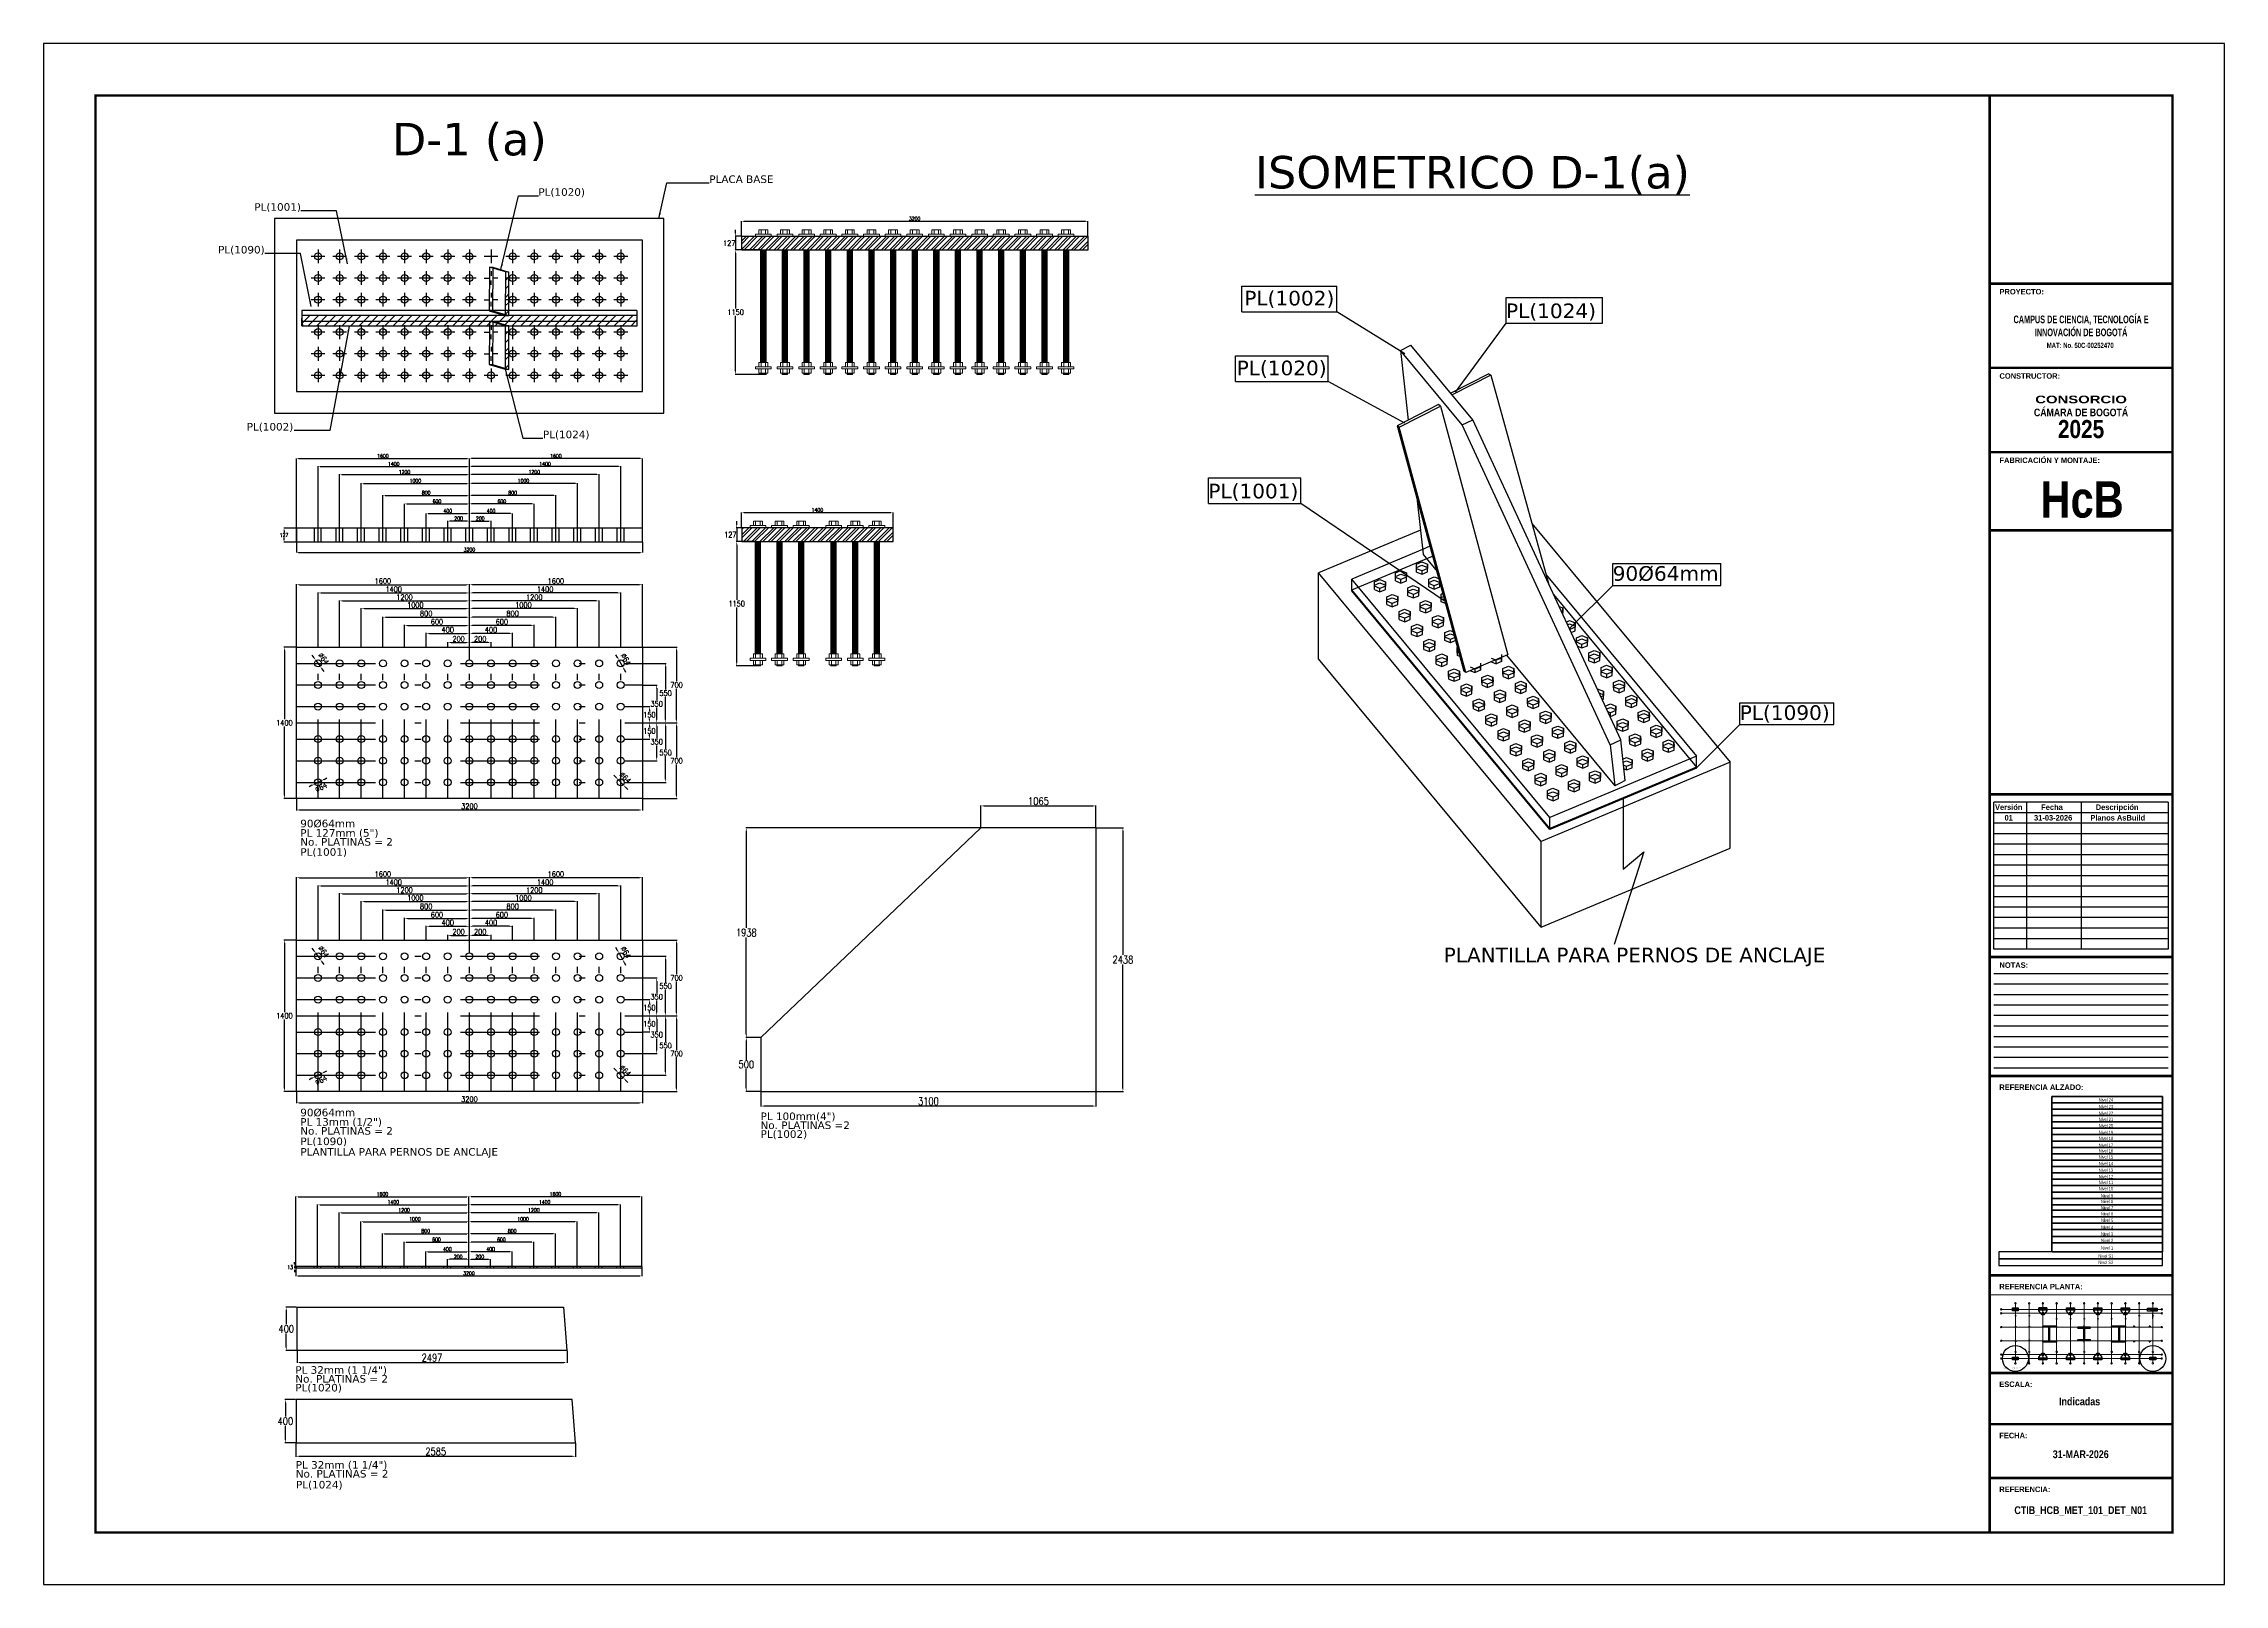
# Paper-space layout 'D-1(a)' of a CAD drawing. Header units: millimetres. Extents: x 6702 to 7543, y 4057 to 4651.
# The model-space entities are those that its viewports show. They can reach past a viewport. Long polylines and large blocks are cut down to what shows.
import ezdxf
from ezdxf.enums import TextEntityAlignment as Align

# ---------------------------------------------------------------- set-up
doc = ezdxf.new("R2010")
doc.units = ezdxf.units.MM
doc.header["$LTSCALE"] = 0.1
for name, pattern in [('ACAD_ISO02W100', [15, 12, -3]), ('DASHDOT', [25.4, 12.7, -6.35, 0, -6.35]), ('DASHED', [0.75, 0.5, -0.25]), ('DXK_LINE_DOT2', [3.9198, 1.9599, -1.9599]), ('DXK_LINE_DOT3', [5.9187, 2.979, -0.9799, 0.9799, -0.9799]), ('DXK_LINE_DOT4', [0.9408, 0.4704, -0.4704]), ('Grid Line', [3.33375, 1.905, -0.47625, 0.47625, -0.47625])]:
    doc.linetypes.add(name, pattern=pattern)
for name, color, linetype in [('CONCRETO', 2, 'Continuous'), ('COTAS', 8, 'Continuous'), ('EJE PERNOS', 1, 'DASHDOT'), ('FORMATO', 7, 'Continuous'), ('PERNOS', 3, 'Continuous'), ('PLATINA', 5, 'Continuous'), ('PLATINAS', 5, 'Continuous'), ('ROTÚLOS', 6, 'Continuous'), ('TEXTO GENERAL', 3, 'Continuous'), ('TEXTO GENRAL', 3, 'Continuous')]:
    doc.layers.add(name, color=color, linetype=linetype)
for name, color, linetype, lineweight in [('E_ACHURADOS', 8, 'Continuous', 9), ('E_DETALLES', 7, 'Continuous', 9), ('E_DIM', 2, 'Continuous', 9), ('E_EJES', 8, 'Continuous', 9), ('E_EJES-1', 8, 'Grid Line', 9), ('E_MUROS-1', 2, 'Continuous', 35), ('E_TEXTO', 3, 'Continuous', 9)]:
    doc.layers.add(name, color=color, linetype=linetype, lineweight=lineweight)
doc.styles.add('Arial Narrow_3', font='ARIALN.TTF', dxfattribs={"height": 0.0015})
doc.styles.add('Arial Narrow_B_1', font='ARIALNB.TTF', dxfattribs={"height": 0.0025})
doc.styles.add('CNI_COTAS', font='romans.shx', dxfattribs={"width": 0.8})
doc.styles.add('Swis721 LtCn BT_1', font='swisscl.ttf', dxfattribs={"height": 0.42})
doc.styles.add('TEXTO GENERAL', font='verdana.ttf', dxfattribs={"height": 0.9})
doc.styles.add('VERDANA', font='verdana.ttf')
doc.dimstyles.new('1.2', dxfattribs={"dimscale": 0, "dimtxt": 35, "dimasz": 20, "dimexe": 2, "dimexo": 2, "dimgap": 7, "dimtad": 1, "dimdec": 0, "dimzin": 4, "dimdsep": 46, "dimtxsty": 'CNI_COTAS', "dimcen": 0, "dimclrd": 256, "dimclrt": 3, "dimadec": 0, "dimazin": 0, "dimtfac": 1, "dimtdec": 0, "dimtmove": 2, "dimatfit": 0, "dimfxl": 0.05, "dimtolj": 1, "dimtzin": 0, "dimarcsym": 1})
doc.dimstyles.new('1.3', dxfattribs={"dimscale": 0, "dimtxt": 50, "dimasz": 30, "dimexe": 4, "dimexo": 4, "dimgap": 9, "dimtad": 1, "dimdec": 0, "dimzin": 4, "dimdsep": 46, "dimtxsty": 'CNI_COTAS', "dimcen": 0, "dimclrd": 256, "dimclrt": 3, "dimadec": 0, "dimazin": 0, "dimtfac": 1, "dimtdec": 0, "dimtmove": 2, "dimatfit": 0, "dimfxl": 0.05, "dimtolj": 1, "dimtzin": 0, "dimarcsym": 0})
doc.dimstyles.new('1.4', dxfattribs={"dimscale": 0, "dimtxt": 70, "dimasz": 50, "dimexe": 4, "dimexo": 4, "dimgap": 15, "dimtad": 1, "dimdec": 0, "dimzin": 4, "dimdsep": 46, "dimtxsty": 'CNI_COTAS', "dimcen": 0, "dimclrd": 256, "dimclrt": 3, "dimadec": 0, "dimazin": 0, "dimtfac": 1, "dimtdec": 0, "dimtmove": 2, "dimatfit": 0, "dimfxl": 0.05, "dimtolj": 1, "dimtzin": 0, "dimarcsym": 0})

# ---------------------------------------------------------------- blocks, each defined once
blk = doc.blocks.new('Grid - CNI_NOMBRE EJES-372759-_26_00m_LOC COLUMNAS Y MUROS PISO 7')
at = {"layer": 'E_EJES'}
blk.add_circle((0, 0), 0.003, dxfattribs=at)
blk = doc.blocks.new('Part-25548722-14612 - 14609')
at = {"color": 7, "linetype": 'Continuous'}
for p, q in [((27493, 1911), (24293, 1911)), ((24293, 1911), (24293, 511)), ((27493, 511), (27493, 1911)), ((24293, 511), (27493, 511))]:
    blk.add_line(p, q, dxfattribs=at)
blk = doc.blocks.new('*D2370')
at = {"layer": 'COTAS', "color": 0, "lineweight": -2, "transparency": 16777216}
for p, q in [((6551, 4411), (6551, 4276)), ((9651, 4411), (9651, 4276))]:
    blk.add_line(p, q, dxfattribs=at)
at = {"layer": 'COTAS', "lineweight": -2, "transparency": 16777216}
blk.add_line((9621, 4280), (6581, 4280), dxfattribs=at)
at = {"layer": 'COTAS', "transparency": 16777216}
for points in [[(6581, 4285), (6581, 4275), (6551, 4280)], [(9621, 4285), (9621, 4275), (9651, 4280)]]:
    blk.add_solid(points, dxfattribs=at)
at = {"layer": 'Defpoints', "color": 0, "transparency": 16777216}
for p in [(6551, 4415), (6551, 4280), (9651, 4415)]:
    blk.add_point(p, dxfattribs=at)
at = {"layer": 'COTAS', "color": 3, "transparency": 16777216, "insert": (8101, 4324), "char_height": 70, "attachment_point": 5, "style": 'CNI_COTAS'}
blk.add_mtext('\\A1;3100', dxfattribs=at)
blk = doc.blocks.new('*D2371')
at = {"layer": 'COTAS', "color": 0, "lineweight": -2, "transparency": 16777216}
for p, q in [((9655, 6853), (9904, 6853)), ((9655, 4415), (9904, 4415))]:
    blk.add_line(p, q, dxfattribs=at)
at = {"layer": 'COTAS', "lineweight": -2, "transparency": 16777216}
for p, q in [((9900, 6823), (9900, 5678)), ((9900, 4445), (9900, 5590))]:
    blk.add_line(p, q, dxfattribs=at)
at = {"layer": 'COTAS', "transparency": 16777216}
for points in [[(9895, 6823), (9905, 6823), (9900, 6853)], [(9895, 4445), (9905, 4445), (9900, 4415)]]:
    blk.add_solid(points, dxfattribs=at)
at = {"layer": 'Defpoints', "color": 0, "transparency": 16777216}
for p in [(9651, 6853), (9900, 6853), (9651, 4415)]:
    blk.add_point(p, dxfattribs=at)
at = {"layer": 'COTAS', "color": 3, "transparency": 16777216, "insert": (9900, 5634), "char_height": 70, "attachment_point": 5, "rotation": 359, "style": 'CNI_COTAS'}
blk.add_mtext('\\A1;2438', dxfattribs=at)
blk = doc.blocks.new('*D2372')
at = {"layer": 'COTAS', "color": 0, "lineweight": -2, "transparency": 16777216}
for p, q in [((6547, 4915), (6413, 4915)), ((6547, 4415), (6413, 4415))]:
    blk.add_line(p, q, dxfattribs=at)
at = {"layer": 'COTAS', "lineweight": -2, "transparency": 16777216}
for p, q in [((6417, 4885), (6417, 4709)), ((6417, 4445), (6417, 4621))]:
    blk.add_line(p, q, dxfattribs=at)
at = {"layer": 'COTAS', "transparency": 16777216}
for points in [[(6412, 4885), (6422, 4885), (6417, 4915)], [(6412, 4445), (6422, 4445), (6417, 4415)]]:
    blk.add_solid(points, dxfattribs=at)
at = {"layer": 'Defpoints', "color": 0, "transparency": 16777216}
for p in [(6417, 4915), (6551, 4915), (6551, 4415)]:
    blk.add_point(p, dxfattribs=at)
at = {"layer": 'COTAS', "color": 3, "transparency": 16777216, "insert": (6417, 4665), "char_height": 70, "attachment_point": 5, "rotation": 359, "style": 'CNI_COTAS'}
blk.add_mtext('\\A1;500', dxfattribs=at)
blk = doc.blocks.new('*D2373')
at = {"layer": 'COTAS', "color": 0, "lineweight": -2, "transparency": 16777216}
for p, q in [((8582, 6853), (6413, 6853)), ((6547, 4915), (6413, 4915))]:
    blk.add_line(p, q, dxfattribs=at)
at = {"layer": 'COTAS', "lineweight": -2, "transparency": 16777216}
for p, q in [((6417, 6823), (6417, 5928)), ((6417, 4945), (6417, 5840))]:
    blk.add_line(p, q, dxfattribs=at)
at = {"layer": 'COTAS', "transparency": 16777216}
for points in [[(6412, 6823), (6422, 6823), (6417, 6853)], [(6412, 4945), (6422, 4945), (6417, 4915)]]:
    blk.add_solid(points, dxfattribs=at)
at = {"layer": 'Defpoints', "color": 0, "transparency": 16777216}
for p in [(6417, 6853), (8586, 6853), (6551, 4915)]:
    blk.add_point(p, dxfattribs=at)
at = {"layer": 'COTAS', "color": 3, "transparency": 16777216, "insert": (6417, 5884), "char_height": 70, "attachment_point": 5, "rotation": 359, "style": 'CNI_COTAS'}
blk.add_mtext('\\A1;1938', dxfattribs=at)
blk = doc.blocks.new('*D2374')
at = {"layer": 'COTAS', "color": 0, "lineweight": -2, "transparency": 16777216}
for p, q in [((8586, 6857), (8586, 7059)), ((9651, 6857), (9651, 7059))]:
    blk.add_line(p, q, dxfattribs=at)
at = {"layer": 'COTAS', "lineweight": -2, "transparency": 16777216}
blk.add_line((8616, 7055), (9621, 7055), dxfattribs=at)
at = {"layer": 'COTAS', "transparency": 16777216}
for points in [[(8616, 7060), (8616, 7050), (8586, 7055)], [(9621, 7060), (9621, 7050), (9651, 7055)]]:
    blk.add_solid(points, dxfattribs=at)
at = {"layer": 'Defpoints', "color": 0, "transparency": 16777216}
for p in [(9651, 7055), (8586, 6853), (9651, 6853)]:
    blk.add_point(p, dxfattribs=at)
at = {"layer": 'COTAS', "color": 3, "transparency": 16777216, "insert": (9119, 7099), "char_height": 70, "attachment_point": 5, "style": 'CNI_COTAS'}
blk.add_mtext('\\A1;1065', dxfattribs=at)
blk = doc.blocks.new('*D2766')
at = {"layer": 'COTAS', "color": 0, "lineweight": -2, "transparency": 16777216}
for p, q in [((2262, 2016), (2262, 1905)), ((4759, 2016), (4759, 1905))]:
    blk.add_line(p, q, dxfattribs=at)
at = {"layer": 'COTAS', "lineweight": -2, "transparency": 16777216}
blk.add_line((2292, 1909), (4729, 1909), dxfattribs=at)
at = {"layer": 'COTAS', "transparency": 16777216}
for points in [[(2292, 1914), (2292, 1904), (2262, 1909)], [(4729, 1914), (4729, 1904), (4759, 1909)]]:
    blk.add_solid(points, dxfattribs=at)
at = {"layer": 'Defpoints', "color": 0, "transparency": 16777216}
for p in [(2262, 2020), (4759, 2020), (4759, 1909)]:
    blk.add_point(p, dxfattribs=at)
at = {"layer": 'COTAS', "color": 3, "transparency": 16777216, "insert": (3510, 1953), "char_height": 70, "attachment_point": 5, "style": 'CNI_COTAS'}
blk.add_mtext('\\A1;2497', dxfattribs=at)
blk = doc.blocks.new('*D2767')
at = {"layer": 'COTAS', "color": 0, "lineweight": -2, "transparency": 16777216}
for p, q in [((2258, 2420), (2158, 2420)), ((2258, 2020), (2158, 2020))]:
    blk.add_line(p, q, dxfattribs=at)
at = {"layer": 'COTAS', "lineweight": -2, "transparency": 16777216}
for p, q in [((2162, 2390), (2162, 2264)), ((2162, 2050), (2162, 2176))]:
    blk.add_line(p, q, dxfattribs=at)
at = {"layer": 'COTAS', "transparency": 16777216}
for points in [[(2157, 2390), (2167, 2390), (2162, 2420)], [(2157, 2050), (2167, 2050), (2162, 2020)]]:
    blk.add_solid(points, dxfattribs=at)
at = {"layer": 'Defpoints', "color": 0, "transparency": 16777216}
for p in [(2162, 2420), (2262, 2420), (2262, 2020)]:
    blk.add_point(p, dxfattribs=at)
at = {"layer": 'COTAS', "color": 3, "transparency": 16777216, "insert": (2162, 2220), "char_height": 70, "attachment_point": 5, "rotation": 0.2, "style": 'CNI_COTAS'}
blk.add_mtext('\\A1;400', dxfattribs=at)
blk = doc.blocks.new('*D2751')
at = {"layer": 'COTAS', "color": 0, "lineweight": -2, "transparency": 16777216}
for p, q in [((2252, 1163), (2252, 1038)), ((4837, 1163), (4837, 1038))]:
    blk.add_line(p, q, dxfattribs=at)
at = {"layer": 'COTAS', "lineweight": -2, "transparency": 16777216}
blk.add_line((2282, 1042), (4807, 1042), dxfattribs=at)
at = {"layer": 'COTAS', "transparency": 16777216}
for points in [[(2282, 1047), (2282, 1037), (2252, 1042)], [(4807, 1047), (4807, 1037), (4837, 1042)]]:
    blk.add_solid(points, dxfattribs=at)
at = {"layer": 'Defpoints', "color": 0, "transparency": 16777216}
for p in [(2252, 1167), (4837, 1167), (4837, 1042)]:
    blk.add_point(p, dxfattribs=at)
at = {"layer": 'COTAS', "color": 3, "transparency": 16777216, "insert": (3545, 1086), "char_height": 70, "attachment_point": 5, "style": 'CNI_COTAS'}
blk.add_mtext('\\A1;2585', dxfattribs=at)
blk = doc.blocks.new('*D2752')
at = {"layer": 'COTAS', "color": 0, "lineweight": -2, "transparency": 16777216}
for p, q in [((2248, 1567), (2150, 1567)), ((2248, 1167), (2150, 1167))]:
    blk.add_line(p, q, dxfattribs=at)
at = {"layer": 'COTAS', "lineweight": -2, "transparency": 16777216}
for p, q in [((2154, 1537), (2154, 1411)), ((2154, 1197), (2154, 1323))]:
    blk.add_line(p, q, dxfattribs=at)
at = {"layer": 'COTAS', "transparency": 16777216}
for points in [[(2149, 1537), (2159, 1537), (2154, 1567)], [(2149, 1197), (2159, 1197), (2154, 1167)]]:
    blk.add_solid(points, dxfattribs=at)
at = {"layer": 'Defpoints', "color": 0, "transparency": 16777216}
for p in [(2154, 1567), (2252, 1567), (2252, 1167)]:
    blk.add_point(p, dxfattribs=at)
at = {"layer": 'COTAS', "color": 3, "transparency": 16777216, "insert": (2154, 1367), "char_height": 70, "attachment_point": 5, "rotation": 0.2, "style": 'CNI_COTAS'}
blk.add_mtext('\\A1;400', dxfattribs=at)
blk = doc.blocks.new('Bolt-72164304-1539 - 1511')
at = {"color": 7, "linetype": 'Continuous'}
for p, q in [((1593, 9117), (1638, 9136)), ((1638, 9136), (1683, 9118)), ((1248, 8973), (1293, 8991)), ((1248, 8945), (1248, 8973)), ((1249, 8936), (1248, 8973)), ((1248, 8945), (1293, 8964)), ((1293, 8991), (1338, 8973)), ((1293, 8964), (1338, 8945)), ((1338, 8945), (1338, 8973)), ((1338, 8973), (1339, 8936)), ((1421, 9045), (1465, 9064)), ((1421, 9017), (1421, 9045)), ((1421, 9008), (1421, 9045)), ((1421, 9017), (1465, 9036)), ((1421, 8980), (1421, 9017)), ((1421, 8980), (1421, 9008)), ((1466, 8990), (1421, 9008)), ((1421, 8980), (1466, 8962)), ((1465, 9064), (1511, 9045)), ((1465, 9036), (1511, 9018)), ((1511, 9009), (1466, 8990)), ((1466, 8962), (1466, 8990)), ((1466, 8962), (1511, 8981)), ((1511, 9018), (1511, 9045)), ((1511, 9045), (1511, 9009)), ((1511, 8981), (1511, 9018)), ((1511, 8981), (1511, 9009)), ((1593, 9089), (1593, 9117)), ((1593, 9080), (1593, 9117)), ((1593, 9089), (1638, 9108)), ((1593, 9052), (1593, 9089)), ((1593, 9052), (1593, 9080)), ((1639, 9062), (1593, 9080)), ((1593, 9052), (1639, 9034)), ((1638, 9108), (1683, 9090)), ((1683, 9081), (1639, 9062)), ((1639, 9034), (1639, 9062)), ((1639, 9034), (1683, 9053)), ((1683, 9090), (1683, 9118)), ((1683, 9118), (1683, 9081)), ((1683, 9053), (1683, 9090)), ((1683, 9053), (1683, 9081)), ((1694, 8995), (1739, 9013)), ((1694, 8967), (1694, 8995)), ((1695, 8958), (1694, 8995)), ((1694, 8967), (1739, 8985)), ((1695, 8930), (1694, 8967)), ((1695, 8930), (1695, 8958)), ((1740, 8939), (1695, 8958)), ((1739, 9013), (1776, 8998)), ((1739, 8985), (1784, 8967)), ((1785, 8958), (1740, 8939)), ((1784, 8967), (1784, 8968)), ((1785, 8930), (1784, 8967)), ((1785, 8966), (1785, 8958)), ((1785, 8930), (1785, 8958)), ((1249, 8908), (1248, 8945)), ((1249, 8908), (1249, 8936)), ((1294, 8918), (1249, 8936)), ((1249, 8908), (1294, 8890)), ((1339, 8936), (1294, 8918)), ((1294, 8890), (1294, 8918)), ((1294, 8890), (1339, 8909)), ((1339, 8909), (1338, 8945)), ((1339, 8909), (1339, 8936)), ((1350, 8850), (1395, 8869)), ((1350, 8823), (1350, 8850)), ((1350, 8813), (1350, 8850)), ((1350, 8823), (1395, 8841)), ((1350, 8786), (1350, 8823)), ((1350, 8786), (1350, 8813)), ((1395, 8795), (1350, 8813)), ((1350, 8786), (1395, 8767)), ((1395, 8869), (1440, 8851)), ((1395, 8841), (1440, 8823)), ((1440, 8814), (1395, 8795)), ((1395, 8767), (1395, 8795)), ((1395, 8767), (1440, 8786)), ((1440, 8823), (1440, 8851)), ((1440, 8851), (1440, 8814)), ((1440, 8786), (1440, 8823)), ((1440, 8786), (1440, 8814)), ((1522, 8922), (1567, 8941)), ((1522, 8895), (1522, 8922)), ((1523, 8886), (1522, 8922)), ((1522, 8895), (1567, 8913)), ((1523, 8858), (1522, 8895)), ((1523, 8858), (1523, 8886)), ((1568, 8867), (1523, 8886)), ((1523, 8858), (1568, 8840)), ((1567, 8941), (1612, 8923)), ((1567, 8913), (1612, 8895)), ((1613, 8886), (1568, 8867)), ((1568, 8840), (1568, 8867)), ((1568, 8840), (1613, 8858)), ((1612, 8895), (1612, 8923)), ((1612, 8923), (1613, 8886)), ((1613, 8858), (1612, 8895)), ((1613, 8858), (1613, 8886)), ((1624, 8800), (1668, 8819)), ((1624, 8772), (1624, 8800)), ((1624, 8763), (1624, 8800)), ((1624, 8772), (1668, 8791)), ((1624, 8735), (1624, 8772)), ((1668, 8819), (1714, 8801)), ((1668, 8791), (1714, 8773)), ((1695, 8930), (1740, 8912)), ((1714, 8773), (1714, 8801)), ((1714, 8801), (1714, 8764)), ((1714, 8736), (1714, 8773)), ((1740, 8912), (1740, 8939)), ((1740, 8912), (1785, 8930)), ((1796, 8872), (1809, 8878)), ((1796, 8844), (1796, 8872)), ((1796, 8835), (1796, 8872)), ((1796, 8844), (1816, 8853)), ((1796, 8807), (1796, 8844)), ((1796, 8807), (1796, 8835)), ((1796, 8835), (1823, 8825)), ((1832, 8793), (1796, 8807)), ((1451, 8728), (1496, 8747)), ((1451, 8700), (1451, 8728)), ((1452, 8691), (1451, 8728)), ((1451, 8700), (1496, 8719)), ((1452, 8663), (1451, 8700)), ((1452, 8663), (1452, 8691)), ((1497, 8673), (1452, 8691)), ((1452, 8663), (1497, 8645)), ((1496, 8747), (1541, 8729)), ((1496, 8719), (1541, 8701)), ((1542, 8692), (1497, 8673)), ((1497, 8645), (1497, 8673)), ((1497, 8645), (1542, 8664)), ((1541, 8701), (1541, 8729)), ((1541, 8729), (1542, 8692)), ((1542, 8664), (1541, 8701)), ((1542, 8664), (1542, 8692)), ((1553, 8606), (1598, 8624)), ((1553, 8578), (1553, 8606)), ((1553, 8569), (1553, 8606)), ((1553, 8578), (1598, 8596)), ((1598, 8624), (1643, 8606)), ((1598, 8596), (1643, 8578)), ((1624, 8735), (1624, 8763)), ((1669, 8745), (1624, 8763)), ((1624, 8735), (1669, 8717)), ((1643, 8578), (1643, 8606)), ((1643, 8606), (1643, 8569)), ((1714, 8764), (1669, 8745)), ((1669, 8717), (1669, 8745)), ((1669, 8717), (1714, 8736)), ((1714, 8736), (1714, 8764)), ((1725, 8678), (1770, 8696)), ((1725, 8650), (1725, 8678)), ((1726, 8641), (1725, 8678)), ((1725, 8650), (1770, 8669)), ((1726, 8613), (1725, 8650)), ((1726, 8613), (1726, 8641)), ((1771, 8623), (1726, 8641)), ((1726, 8613), (1771, 8595)), ((1770, 8696), (1815, 8678)), ((1770, 8669), (1815, 8650)), ((1816, 8641), (1771, 8623)), ((1771, 8595), (1771, 8623)), ((1771, 8595), (1816, 8613)), ((1815, 8650), (1815, 8678)), ((1815, 8678), (1816, 8641)), ((1816, 8613), (1815, 8650)), ((1816, 8613), (1816, 8641)), ((2764, 8770), (2794, 8758)), ((2780, 8735), (2794, 8730)), ((2794, 8721), (2788, 8718)), ((2794, 8730), (2794, 8758)), ((2794, 8758), (2794, 8721)), ((2794, 8706), (2794, 8730)), ((2794, 8705), (2794, 8721)), ((2823, 8642), (2850, 8654)), ((2834, 8619), (2850, 8626)), ((2850, 8654), (2895, 8636)), ((2850, 8626), (2895, 8608)), ((2896, 8599), (2852, 8580)), ((2895, 8608), (2895, 8636)), ((2895, 8636), (2896, 8599)), ((2896, 8571), (2895, 8608)), ((2896, 8571), (2896, 8599)), ((1553, 8541), (1553, 8578)), ((1553, 8541), (1553, 8569)), ((1598, 8551), (1553, 8569)), ((1553, 8541), (1598, 8523)), ((1643, 8569), (1598, 8551)), ((1598, 8523), (1598, 8551)), ((1598, 8523), (1643, 8541)), ((1643, 8541), (1643, 8578)), ((1643, 8541), (1643, 8569)), ((1654, 8483), (1699, 8502)), ((1654, 8455), (1654, 8483)), ((1655, 8446), (1654, 8483)), ((1654, 8455), (1699, 8474)), ((1655, 8418), (1654, 8455)), ((1655, 8418), (1655, 8446)), ((1700, 8428), (1655, 8446)), ((1655, 8418), (1700, 8400)), ((1699, 8502), (1744, 8484)), ((1699, 8474), (1744, 8456)), ((1745, 8447), (1700, 8428)), ((1700, 8400), (1700, 8428)), ((1700, 8400), (1745, 8419)), ((1744, 8456), (1744, 8484)), ((1744, 8484), (1745, 8447)), ((1745, 8419), (1744, 8456)), ((1745, 8419), (1745, 8447)), ((1827, 8555), (1871, 8574)), ((1827, 8527), (1827, 8555)), ((1827, 8518), (1827, 8555)), ((1827, 8527), (1871, 8546)), ((1827, 8491), (1827, 8527)), ((1827, 8491), (1827, 8518)), ((1872, 8500), (1827, 8518)), ((1872, 8472), (1827, 8491)), ((1871, 8574), (1893, 8565)), ((1871, 8546), (1902, 8534)), ((1907, 8515), (1872, 8500)), ((1872, 8472), (1872, 8500)), ((1914, 8490), (1872, 8472)), ((1928, 8405), (1928, 8433)), ((1929, 8396), (1928, 8433)), ((1928, 8433), (1929, 8433)), ((2863, 8557), (2896, 8571)), ((2907, 8513), (2951, 8531)), ((2907, 8485), (2907, 8513)), ((2907, 8476), (2907, 8513)), ((2907, 8485), (2951, 8503)), ((2907, 8461), (2907, 8485)), ((2907, 8461), (2907, 8476)), ((2952, 8457), (2907, 8476)), ((2915, 8445), (2952, 8430)), ((2951, 8531), (2997, 8513)), ((2951, 8503), (2997, 8485)), ((2997, 8476), (2952, 8457)), ((2952, 8430), (2952, 8457)), ((2952, 8430), (2997, 8448)), ((2997, 8485), (2997, 8513)), ((2997, 8513), (2997, 8476)), ((2997, 8448), (2997, 8485)), ((2997, 8448), (2997, 8476)), ((1756, 8361), (1801, 8380)), ((1756, 8333), (1756, 8361)), ((1756, 8324), (1756, 8361)), ((1756, 8333), (1801, 8352)), ((1756, 8296), (1756, 8333)), ((1756, 8296), (1756, 8324)), ((1801, 8306), (1756, 8324)), ((1756, 8296), (1801, 8278)), ((1801, 8380), (1846, 8361)), ((1801, 8352), (1846, 8334)), ((1846, 8325), (1801, 8306)), ((1801, 8278), (1801, 8306)), ((1801, 8278), (1846, 8297)), ((1846, 8334), (1846, 8361)), ((1846, 8361), (1846, 8325)), ((1846, 8297), (1846, 8334)), ((1846, 8297), (1846, 8325)), ((1857, 8238), (1902, 8257)), ((1857, 8211), (1857, 8238)), ((1858, 8202), (1857, 8238)), ((1902, 8257), (1947, 8239)), ((1928, 8405), (1936, 8408)), ((1929, 8368), (1928, 8405)), ((1929, 8368), (1929, 8396)), ((1929, 8396), (1941, 8391)), ((1949, 8360), (1929, 8368)), ((1947, 8211), (1947, 8239)), ((1947, 8239), (1948, 8202)), ((2036, 8243), (2075, 8228)), ((2075, 8255), (2038, 8271)), ((2120, 8274), (2075, 8255)), ((2075, 8228), (2075, 8255)), ((2120, 8246), (2075, 8228)), ((2120, 8305), (2120, 8274)), ((2120, 8279), (2120, 8246)), ((2120, 8246), (2120, 8274)), ((2207, 8316), (2248, 8300)), ((2248, 8328), (2210, 8343)), ((2292, 8346), (2248, 8328)), ((2248, 8300), (2248, 8328)), ((2292, 8318), (2248, 8300)), ((2292, 8377), (2292, 8346)), ((2292, 8352), (2292, 8318)), ((2292, 8318), (2292, 8346)), ((2303, 8260), (2348, 8279)), ((2303, 8232), (2303, 8260)), ((2304, 8223), (2303, 8260)), ((2303, 8232), (2348, 8251)), ((2348, 8279), (2393, 8261)), ((2348, 8251), (2393, 8233)), ((2393, 8233), (2393, 8261)), ((2393, 8261), (2394, 8224)), ((3008, 8390), (3053, 8409)), ((3008, 8362), (3008, 8390)), ((3009, 8353), (3008, 8390)), ((3008, 8362), (3053, 8381)), ((3009, 8325), (3008, 8362)), ((3009, 8325), (3009, 8353)), ((3054, 8335), (3009, 8353)), ((3009, 8325), (3054, 8307)), ((3053, 8409), (3098, 8391)), ((3053, 8381), (3098, 8363)), ((3099, 8354), (3054, 8335)), ((3054, 8307), (3054, 8335)), ((3054, 8307), (3099, 8326)), ((3098, 8363), (3098, 8391)), ((3098, 8391), (3099, 8354)), ((3099, 8326), (3098, 8363)), ((3099, 8326), (3099, 8354)), ((3110, 8268), (3154, 8287)), ((3110, 8240), (3110, 8268)), ((3110, 8231), (3110, 8268)), ((3110, 8240), (3154, 8259)), ((3110, 8203), (3110, 8240)), ((3154, 8287), (3200, 8268)), ((3154, 8259), (3200, 8240)), ((3200, 8240), (3200, 8268)), ((3200, 8268), (3200, 8231)), ((3200, 8204), (3200, 8240)), ((1857, 8211), (1902, 8229)), ((1858, 8174), (1857, 8211)), ((1858, 8174), (1858, 8202)), ((1903, 8183), (1858, 8202)), ((1858, 8174), (1903, 8156)), ((1902, 8229), (1947, 8211)), ((1948, 8202), (1903, 8183)), ((1903, 8156), (1903, 8183)), ((1903, 8156), (1948, 8174)), ((1948, 8174), (1947, 8211)), ((1948, 8174), (1948, 8202)), ((1959, 8116), (2004, 8135)), ((1959, 8088), (1959, 8116)), ((1959, 8079), (1959, 8116)), ((1959, 8088), (2004, 8107)), ((1959, 8051), (1959, 8088)), ((1959, 8051), (1959, 8079)), ((2005, 8061), (1959, 8079)), ((2004, 8135), (2049, 8117)), ((2004, 8107), (2049, 8089)), ((2049, 8080), (2005, 8061)), ((2005, 8033), (2005, 8061)), ((2049, 8089), (2049, 8117)), ((2049, 8117), (2049, 8080)), ((2049, 8052), (2049, 8089)), ((2049, 8052), (2049, 8080)), ((2131, 8188), (2176, 8207)), ((2131, 8160), (2131, 8188)), ((2132, 8151), (2131, 8188)), ((2131, 8160), (2176, 8179)), ((2132, 8123), (2131, 8160)), ((2132, 8123), (2132, 8151)), ((2177, 8133), (2132, 8151)), ((2132, 8123), (2177, 8105)), ((2176, 8207), (2221, 8189)), ((2176, 8179), (2221, 8161)), ((2222, 8152), (2177, 8133)), ((2177, 8105), (2177, 8133)), ((2177, 8105), (2222, 8124)), ((2221, 8161), (2221, 8189)), ((2221, 8189), (2222, 8152)), ((2222, 8124), (2221, 8161)), ((2222, 8124), (2222, 8152)), ((2233, 8066), (2277, 8085)), ((2233, 8038), (2233, 8066)), ((2233, 8029), (2233, 8066)), ((2233, 8038), (2277, 8057)), ((2277, 8085), (2323, 8066)), ((2277, 8057), (2323, 8038)), ((2304, 8195), (2303, 8232)), ((2304, 8195), (2304, 8223)), ((2349, 8205), (2304, 8223)), ((2304, 8195), (2349, 8177)), ((2323, 8038), (2323, 8066)), ((2323, 8066), (2323, 8029)), ((2394, 8224), (2349, 8205)), ((2349, 8177), (2349, 8205)), ((2349, 8177), (2394, 8196)), ((2394, 8196), (2393, 8233)), ((2394, 8196), (2394, 8224)), ((2405, 8138), (2450, 8157)), ((2405, 8110), (2405, 8138)), ((2405, 8101), (2405, 8138)), ((2405, 8110), (2450, 8129)), ((2405, 8073), (2405, 8110)), ((2405, 8073), (2405, 8101)), ((2451, 8083), (2405, 8101)), ((2405, 8073), (2451, 8055)), ((2450, 8157), (2495, 8138)), ((2450, 8129), (2495, 8111)), ((2495, 8102), (2451, 8083)), ((2451, 8055), (2451, 8083)), ((2451, 8055), (2495, 8074)), ((2495, 8111), (2495, 8138)), ((2495, 8138), (2495, 8102)), ((2495, 8074), (2495, 8111)), ((2495, 8074), (2495, 8102)), ((3079, 8090), (3084, 8092)), ((3084, 8092), (3129, 8074)), ((3092, 8061), (3129, 8046)), ((3110, 8203), (3110, 8231)), ((3155, 8213), (3110, 8231)), ((3110, 8203), (3155, 8185)), ((3129, 8046), (3129, 8074)), ((3129, 8074), (3129, 8037)), ((3200, 8231), (3155, 8213)), ((3155, 8185), (3155, 8213)), ((3155, 8185), (3200, 8204)), ((3200, 8204), (3200, 8231)), ((3211, 8145), (3256, 8164)), ((3211, 8118), (3211, 8145)), ((3212, 8109), (3211, 8145)), ((3211, 8118), (3256, 8136)), ((3212, 8081), (3211, 8118)), ((3212, 8081), (3212, 8109)), ((3257, 8090), (3212, 8109)), ((3212, 8081), (3257, 8062)), ((3256, 8164), (3301, 8146)), ((3256, 8136), (3301, 8118)), ((3302, 8109), (3257, 8090)), ((3257, 8062), (3257, 8090)), ((3257, 8062), (3302, 8081)), ((3301, 8118), (3301, 8146)), ((3301, 8146), (3302, 8109)), ((3302, 8081), (3301, 8118)), ((3302, 8081), (3302, 8109)), ((1959, 8051), (2005, 8033)), ((2005, 8033), (2049, 8052)), ((2060, 7994), (2105, 8012)), ((2060, 7966), (2060, 7994)), ((2061, 7957), (2060, 7994)), ((2060, 7966), (2105, 7985)), ((2061, 7929), (2060, 7966)), ((2061, 7929), (2061, 7957)), ((2106, 7939), (2061, 7957)), ((2061, 7929), (2106, 7911)), ((2105, 8012), (2150, 7994)), ((2105, 7985), (2150, 7966)), ((2151, 7957), (2106, 7939)), ((2106, 7911), (2106, 7939)), ((2106, 7911), (2151, 7929)), ((2150, 7966), (2150, 7994)), ((2150, 7994), (2151, 7957)), ((2151, 7929), (2150, 7966)), ((2151, 7929), (2151, 7957)), ((2162, 7871), (2207, 7890)), ((2207, 7890), (2252, 7872)), ((2233, 8001), (2233, 8038)), ((2233, 8001), (2233, 8029)), ((2278, 8011), (2233, 8029)), ((2233, 8001), (2278, 7983)), ((2323, 8029), (2278, 8011)), ((2278, 7983), (2278, 8011)), ((2278, 7983), (2323, 8002)), ((2323, 8002), (2323, 8038)), ((2323, 8002), (2323, 8029)), ((2334, 7943), (2379, 7962)), ((2334, 7916), (2334, 7943)), ((2335, 7907), (2334, 7943)), ((2334, 7916), (2379, 7934)), ((2335, 7879), (2334, 7916)), ((2335, 7879), (2335, 7907)), ((2380, 7888), (2335, 7907)), ((2335, 7879), (2380, 7860)), ((2379, 7962), (2424, 7944)), ((2379, 7934), (2424, 7916)), ((2425, 7907), (2380, 7888)), ((2380, 7860), (2380, 7888)), ((2380, 7860), (2425, 7879)), ((2424, 7916), (2424, 7944)), ((2424, 7944), (2425, 7907)), ((2425, 7879), (2424, 7916)), ((2425, 7879), (2425, 7907)), ((2506, 8015), (2551, 8034)), ((2506, 7988), (2506, 8015)), ((2507, 7979), (2506, 8015)), ((2506, 7988), (2551, 8006)), ((2507, 7951), (2506, 7988)), ((2507, 7951), (2507, 7979)), ((2552, 7960), (2507, 7979)), ((2507, 7951), (2552, 7933)), ((2551, 8034), (2596, 8016)), ((2551, 8006), (2596, 7988)), ((2597, 7979), (2552, 7960)), ((2552, 7933), (2552, 7960)), ((2552, 7933), (2597, 7951)), ((2596, 7988), (2596, 8016)), ((2596, 8016), (2597, 7979)), ((2597, 7951), (2596, 7988)), ((2597, 7951), (2597, 7979)), ((2608, 7893), (2653, 7912)), ((2608, 7865), (2608, 7893)), ((2608, 7856), (2608, 7893)), ((2608, 7865), (2653, 7884)), ((2653, 7912), (2698, 7894)), ((2653, 7884), (2698, 7866)), ((2698, 7866), (2698, 7894)), ((2698, 7894), (2698, 7857)), ((3129, 8037), (3107, 8028)), ((3118, 8005), (3129, 8009)), ((3129, 8009), (3129, 8046)), ((3129, 8009), (3129, 8037)), ((3143, 7952), (3185, 7970)), ((3153, 7929), (3185, 7942)), ((3186, 7896), (3165, 7905)), ((3185, 7970), (3230, 7952)), ((3185, 7942), (3230, 7924)), ((3231, 7915), (3186, 7896)), ((3186, 7868), (3186, 7896)), ((3186, 7868), (3231, 7887)), ((3230, 7924), (3230, 7952)), ((3230, 7952), (3231, 7915)), ((3231, 7887), (3230, 7924)), ((3231, 7887), (3231, 7915)), ((3313, 8023), (3357, 8042)), ((3313, 7995), (3313, 8023)), ((3313, 7986), (3313, 8023)), ((3313, 7995), (3357, 8014)), ((3313, 7958), (3313, 7995)), ((3313, 7958), (3313, 7986)), ((3358, 7968), (3313, 7986)), ((3313, 7958), (3358, 7940)), ((3357, 8042), (3403, 8024)), ((3357, 8014), (3403, 7996)), ((3403, 7987), (3358, 7968)), ((3358, 7940), (3358, 7968)), ((3358, 7940), (3403, 7959)), ((3403, 7996), (3403, 8024)), ((3403, 8024), (3403, 7987)), ((3403, 7959), (3403, 7996)), ((3403, 7959), (3403, 7987)), ((3414, 7901), (3459, 7919)), ((3414, 7873), (3414, 7901)), ((3415, 7864), (3414, 7901)), ((3414, 7873), (3459, 7892)), ((3459, 7919), (3504, 7901)), ((3459, 7892), (3504, 7873)), ((3504, 7873), (3504, 7901)), ((3504, 7901), (3505, 7864)), ((2162, 7843), (2162, 7871)), ((2162, 7834), (2162, 7871)), ((2162, 7843), (2207, 7862)), ((2162, 7807), (2162, 7843)), ((2162, 7807), (2162, 7834)), ((2208, 7816), (2162, 7834)), ((2162, 7807), (2208, 7788)), ((2207, 7862), (2252, 7844)), ((2252, 7835), (2208, 7816)), ((2208, 7788), (2208, 7816)), ((2208, 7788), (2252, 7807)), ((2252, 7844), (2252, 7872)), ((2252, 7872), (2252, 7835)), ((2252, 7807), (2252, 7844)), ((2252, 7807), (2252, 7835)), ((2263, 7749), (2308, 7768)), ((2263, 7721), (2263, 7749)), ((2264, 7712), (2263, 7749)), ((2263, 7721), (2308, 7740)), ((2264, 7684), (2263, 7721)), ((2264, 7684), (2264, 7712)), ((2309, 7694), (2264, 7712)), ((2308, 7768), (2353, 7749)), ((2308, 7740), (2353, 7722)), ((2354, 7713), (2309, 7694)), ((2353, 7722), (2353, 7749)), ((2353, 7749), (2354, 7713)), ((2354, 7685), (2353, 7722)), ((2354, 7685), (2354, 7713)), ((2436, 7821), (2480, 7840)), ((2436, 7793), (2436, 7821)), ((2436, 7784), (2436, 7821)), ((2436, 7793), (2480, 7812)), ((2436, 7756), (2436, 7793)), ((2436, 7756), (2436, 7784)), ((2481, 7766), (2436, 7784)), ((2436, 7756), (2481, 7738)), ((2480, 7840), (2526, 7822)), ((2480, 7812), (2526, 7794)), ((2526, 7785), (2481, 7766)), ((2481, 7738), (2481, 7766)), ((2481, 7738), (2526, 7757)), ((2526, 7794), (2526, 7822)), ((2526, 7822), (2526, 7785)), ((2526, 7757), (2526, 7794)), ((2526, 7757), (2526, 7785)), ((2537, 7699), (2582, 7717)), ((2537, 7671), (2537, 7699)), ((2538, 7662), (2537, 7699)), ((2582, 7717), (2627, 7699)), ((2608, 7828), (2608, 7865)), ((2608, 7828), (2608, 7856)), ((2654, 7838), (2608, 7856)), ((2608, 7828), (2654, 7810)), ((2627, 7671), (2627, 7699)), ((2627, 7699), (2628, 7662)), ((2698, 7857), (2654, 7838)), ((2654, 7810), (2654, 7838)), ((2654, 7810), (2698, 7829)), ((2698, 7829), (2698, 7866)), ((2698, 7829), (2698, 7857)), ((2710, 7771), (2754, 7789)), ((2710, 7743), (2710, 7771)), ((2710, 7734), (2710, 7771)), ((2710, 7743), (2754, 7762)), ((2710, 7706), (2710, 7743)), ((2710, 7706), (2710, 7734)), ((2755, 7716), (2710, 7734)), ((2710, 7706), (2755, 7688)), ((2754, 7789), (2800, 7771)), ((2754, 7762), (2800, 7743)), ((2800, 7734), (2755, 7716)), ((2755, 7688), (2755, 7716)), ((2755, 7688), (2800, 7707)), ((2800, 7743), (2800, 7771)), ((2800, 7771), (2800, 7734)), ((2800, 7707), (2800, 7743)), ((2800, 7707), (2800, 7734)), ((3180, 7870), (3186, 7868)), ((3242, 7829), (3287, 7847)), ((3242, 7801), (3242, 7829)), ((3242, 7792), (3242, 7829)), ((3242, 7801), (3287, 7819)), ((3242, 7764), (3242, 7801)), ((3242, 7764), (3242, 7792)), ((3288, 7773), (3242, 7792)), ((3242, 7764), (3288, 7746)), ((3287, 7847), (3332, 7829)), ((3287, 7819), (3332, 7801)), ((3332, 7792), (3288, 7773)), ((3288, 7746), (3288, 7773)), ((3288, 7746), (3332, 7764)), ((3332, 7801), (3332, 7829)), ((3332, 7829), (3332, 7792)), ((3332, 7764), (3332, 7801)), ((3332, 7764), (3332, 7792)), ((3343, 7706), (3388, 7725)), ((3343, 7678), (3343, 7706)), ((3344, 7669), (3343, 7706)), ((3343, 7678), (3388, 7697)), ((3388, 7725), (3433, 7707)), ((3388, 7697), (3433, 7679)), ((3415, 7836), (3414, 7873)), ((3415, 7836), (3415, 7864)), ((3460, 7846), (3415, 7864)), ((3415, 7836), (3460, 7818)), ((3433, 7679), (3433, 7707)), ((3433, 7707), (3434, 7670)), ((3505, 7864), (3460, 7846)), ((3460, 7818), (3460, 7846)), ((3460, 7818), (3505, 7836)), ((3505, 7836), (3504, 7873)), ((3505, 7836), (3505, 7864)), ((3516, 7778), (3560, 7797)), ((3516, 7750), (3516, 7778)), ((3516, 7741), (3516, 7778)), ((3516, 7750), (3560, 7769)), ((3516, 7713), (3516, 7750)), ((3516, 7713), (3516, 7741)), ((3561, 7723), (3516, 7741)), ((3516, 7713), (3561, 7695)), ((3560, 7797), (3606, 7779)), ((3560, 7769), (3606, 7751)), ((3606, 7742), (3561, 7723)), ((3561, 7695), (3561, 7723)), ((3561, 7695), (3606, 7714)), ((3606, 7751), (3606, 7779)), ((3606, 7779), (3606, 7742)), ((3606, 7714), (3606, 7751)), ((3606, 7714), (3606, 7742)), ((2264, 7684), (2309, 7666)), ((2309, 7666), (2309, 7694)), ((2309, 7666), (2354, 7685)), ((2365, 7627), (2410, 7645)), ((2365, 7599), (2365, 7627)), ((2365, 7590), (2365, 7627)), ((2365, 7599), (2410, 7617)), ((2365, 7562), (2365, 7599)), ((2365, 7562), (2365, 7590)), ((2411, 7571), (2365, 7590)), ((2365, 7562), (2411, 7544)), ((2410, 7645), (2455, 7627)), ((2410, 7617), (2455, 7599)), ((2455, 7590), (2411, 7571)), ((2411, 7544), (2411, 7571)), ((2411, 7544), (2455, 7562)), ((2455, 7599), (2455, 7627)), ((2455, 7627), (2455, 7590)), ((2455, 7562), (2455, 7599)), ((2455, 7562), (2455, 7590)), ((2466, 7504), (2511, 7523)), ((2511, 7523), (2556, 7505)), ((2537, 7671), (2582, 7689)), ((2538, 7634), (2537, 7671)), ((2538, 7634), (2538, 7662)), ((2583, 7644), (2538, 7662)), ((2538, 7634), (2583, 7616)), ((2582, 7689), (2627, 7671)), ((2628, 7662), (2583, 7644)), ((2583, 7616), (2583, 7644)), ((2583, 7616), (2628, 7634)), ((2628, 7634), (2627, 7671)), ((2628, 7634), (2628, 7662)), ((2639, 7576), (2683, 7595)), ((2639, 7548), (2639, 7576)), ((2639, 7539), (2639, 7576)), ((2639, 7548), (2683, 7567)), ((2639, 7511), (2639, 7548)), ((2639, 7511), (2639, 7539)), ((2684, 7521), (2639, 7539)), ((2683, 7595), (2729, 7577)), ((2683, 7567), (2729, 7549)), ((2729, 7540), (2684, 7521)), ((2684, 7493), (2684, 7521)), ((2729, 7549), (2729, 7577)), ((2729, 7577), (2729, 7540)), ((2729, 7512), (2729, 7549)), ((2729, 7512), (2729, 7540)), ((2811, 7648), (2856, 7667)), ((2811, 7620), (2811, 7648)), ((2811, 7611), (2811, 7648)), ((2811, 7620), (2856, 7639)), ((2811, 7584), (2811, 7620)), ((2811, 7584), (2811, 7611)), ((2857, 7593), (2811, 7611)), ((2811, 7584), (2857, 7565)), ((2856, 7667), (2901, 7649)), ((2856, 7639), (2901, 7621)), ((2901, 7612), (2857, 7593)), ((2857, 7565), (2857, 7593)), ((2857, 7565), (2901, 7584)), ((2901, 7621), (2901, 7649)), ((2901, 7649), (2901, 7612)), ((2901, 7584), (2901, 7621)), ((2901, 7584), (2901, 7612)), ((2913, 7526), (2957, 7545)), ((2913, 7498), (2913, 7526)), ((2913, 7489), (2913, 7526)), ((2957, 7545), (3003, 7527)), ((3003, 7499), (3003, 7527)), ((3003, 7527), (3003, 7490)), ((3288, 7518), (3317, 7530)), ((3317, 7530), (3363, 7512)), ((3344, 7641), (3343, 7678)), ((3344, 7641), (3344, 7669)), ((3389, 7651), (3344, 7669)), ((3344, 7641), (3389, 7623)), ((3434, 7670), (3389, 7651)), ((3389, 7623), (3389, 7651)), ((3389, 7623), (3434, 7642)), ((3434, 7642), (3433, 7679)), ((3434, 7642), (3434, 7670)), ((3445, 7584), (3490, 7603)), ((3445, 7556), (3445, 7584)), ((3445, 7547), (3445, 7584)), ((3445, 7556), (3490, 7575)), ((3445, 7519), (3445, 7556)), ((3445, 7519), (3445, 7547)), ((3491, 7529), (3445, 7547)), ((3445, 7519), (3491, 7501)), ((3490, 7603), (3535, 7584)), ((3490, 7575), (3535, 7556)), ((3535, 7547), (3491, 7529)), ((3491, 7501), (3491, 7529)), ((3491, 7501), (3535, 7520)), ((3535, 7556), (3535, 7584)), ((3535, 7584), (3535, 7547)), ((3535, 7520), (3535, 7556)), ((3535, 7520), (3535, 7547)), ((3617, 7656), (3662, 7675)), ((3617, 7628), (3617, 7656)), ((3618, 7619), (3617, 7656)), ((3617, 7628), (3662, 7647)), ((3618, 7591), (3617, 7628)), ((3618, 7591), (3618, 7619)), ((3663, 7601), (3618, 7619)), ((3618, 7591), (3663, 7573)), ((3662, 7675), (3707, 7656)), ((3662, 7647), (3707, 7629)), ((3708, 7620), (3663, 7601)), ((3663, 7573), (3663, 7601)), ((3663, 7573), (3708, 7592)), ((3707, 7629), (3707, 7656)), ((3707, 7656), (3708, 7620)), ((3708, 7592), (3707, 7629)), ((3708, 7592), (3708, 7620)), ((2466, 7476), (2466, 7504)), ((2467, 7467), (2466, 7504)), ((2466, 7476), (2511, 7495)), ((2467, 7439), (2466, 7476)), ((2467, 7439), (2467, 7467)), ((2512, 7449), (2467, 7467)), ((2467, 7439), (2512, 7421)), ((2511, 7495), (2556, 7477)), ((2557, 7468), (2512, 7449)), ((2512, 7421), (2512, 7449)), ((2512, 7421), (2557, 7440)), ((2556, 7477), (2556, 7505)), ((2556, 7505), (2557, 7468)), ((2557, 7440), (2556, 7477)), ((2557, 7440), (2557, 7468)), ((2568, 7382), (2613, 7401)), ((2568, 7354), (2568, 7382)), ((2568, 7345), (2568, 7382)), ((2568, 7354), (2613, 7373)), ((2568, 7317), (2568, 7354)), ((2568, 7317), (2568, 7345)), ((2614, 7327), (2568, 7345)), ((2613, 7401), (2658, 7382)), ((2613, 7373), (2658, 7354)), ((2658, 7345), (2614, 7327)), ((2639, 7511), (2684, 7493)), ((2658, 7354), (2658, 7382)), ((2658, 7382), (2658, 7345)), ((2658, 7318), (2658, 7354)), ((2658, 7318), (2658, 7345)), ((2684, 7493), (2729, 7512)), ((2740, 7454), (2785, 7473)), ((2740, 7426), (2740, 7454)), ((2741, 7417), (2740, 7454)), ((2740, 7426), (2785, 7445)), ((2741, 7389), (2740, 7426)), ((2741, 7389), (2741, 7417)), ((2786, 7399), (2741, 7417)), ((2741, 7389), (2786, 7371)), ((2785, 7473), (2830, 7454)), ((2785, 7445), (2830, 7427)), ((2831, 7418), (2786, 7399)), ((2786, 7371), (2786, 7399)), ((2786, 7371), (2831, 7390)), ((2830, 7427), (2830, 7454)), ((2830, 7454), (2831, 7418)), ((2831, 7390), (2830, 7427)), ((2831, 7390), (2831, 7418)), ((2842, 7331), (2886, 7350)), ((2886, 7350), (2932, 7332)), ((2913, 7498), (2957, 7517)), ((2913, 7461), (2913, 7498)), ((2913, 7461), (2913, 7489)), ((2958, 7471), (2913, 7489)), ((2913, 7461), (2958, 7443)), ((2957, 7517), (3003, 7499)), ((3003, 7490), (2958, 7471)), ((2958, 7443), (2958, 7471)), ((2958, 7443), (3003, 7462)), ((3003, 7462), (3003, 7499)), ((3003, 7462), (3003, 7490)), ((3014, 7404), (3059, 7422)), ((3014, 7376), (3014, 7404)), ((3014, 7367), (3014, 7404)), ((3014, 7376), (3059, 7394)), ((3014, 7339), (3014, 7376)), ((3014, 7339), (3014, 7367)), ((3060, 7349), (3014, 7367)), ((3014, 7339), (3060, 7321)), ((3059, 7422), (3104, 7404)), ((3059, 7394), (3104, 7376)), ((3104, 7367), (3060, 7349)), ((3060, 7321), (3060, 7349)), ((3060, 7321), (3104, 7339)), ((3104, 7376), (3104, 7404)), ((3104, 7404), (3104, 7367)), ((3104, 7339), (3104, 7376)), ((3104, 7339), (3104, 7367)), ((3291, 7491), (3317, 7503)), ((3318, 7457), (3294, 7467)), ((3297, 7437), (3318, 7429)), ((3317, 7503), (3363, 7484)), ((3363, 7475), (3318, 7457)), ((3318, 7429), (3318, 7457)), ((3318, 7429), (3363, 7447)), ((3363, 7484), (3363, 7512)), ((3363, 7512), (3363, 7475)), ((3363, 7447), (3363, 7484)), ((3363, 7447), (3363, 7475)), ((2568, 7317), (2614, 7299)), ((2614, 7299), (2614, 7327)), ((2614, 7299), (2658, 7318)), ((2669, 7259), (2714, 7278)), ((2669, 7232), (2669, 7259)), ((2670, 7222), (2669, 7259)), ((2669, 7232), (2714, 7250)), ((2670, 7195), (2669, 7232)), ((2670, 7195), (2670, 7222)), ((2715, 7204), (2670, 7222)), ((2670, 7195), (2715, 7176)), ((2714, 7278), (2759, 7260)), ((2714, 7250), (2759, 7232)), ((2760, 7223), (2715, 7204)), ((2715, 7176), (2715, 7204)), ((2715, 7176), (2760, 7195)), ((2759, 7232), (2759, 7260)), ((2759, 7260), (2760, 7223)), ((2760, 7195), (2759, 7232)), ((2760, 7195), (2760, 7223)), ((2842, 7304), (2842, 7331)), ((2842, 7295), (2842, 7331)), ((2842, 7304), (2886, 7322)), ((2842, 7267), (2842, 7304)), ((2842, 7267), (2842, 7295)), ((2887, 7276), (2842, 7295)), ((2842, 7267), (2887, 7249)), ((2886, 7322), (2932, 7304)), ((2932, 7295), (2887, 7276)), ((2887, 7249), (2887, 7276)), ((2887, 7249), (2932, 7267)), ((2932, 7304), (2932, 7332)), ((2932, 7332), (2932, 7295)), ((2932, 7267), (2932, 7304)), ((2932, 7267), (2932, 7295))]:
    blk.add_line(p, q, dxfattribs=at)
blk = doc.blocks.new('*D2768')
at = {"layer": 'COTAS', "color": 0, "lineweight": -2, "transparency": 16777216}
for p, q in [((2254, 9622), (2140, 9622)), ((2254, 9495), (2140, 9495))]:
    blk.add_line(p, q, dxfattribs=at)
at = {"layer": 'COTAS', "lineweight": -2, "transparency": 16777216}
for p, q in [((2142, 9602), (2142, 9583)), ((2142, 9515), (2142, 9534))]:
    blk.add_line(p, q, dxfattribs=at)
at = {"layer": 'COTAS', "transparency": 16777216}
for points in [[(2138, 9602), (2145, 9602), (2142, 9622)], [(2138, 9515), (2145, 9515), (2142, 9495)]]:
    blk.add_solid(points, dxfattribs=at)
at = {"layer": 'Defpoints', "color": 0, "transparency": 16777216}
for p in [(2142, 9622), (2256, 9622), (2256, 9495)]:
    blk.add_point(p, dxfattribs=at)
at = {"layer": 'COTAS', "color": 3, "transparency": 16777216, "insert": (2142, 9559), "char_height": 35, "attachment_point": 5, "rotation": 0.2, "style": 'CNI_COTAS'}
blk.add_mtext('\\A1;127', dxfattribs=at)
blk = doc.blocks.new('*D2769')
at = {"layer": 'COTAS', "color": 0, "lineweight": -2, "transparency": 16777216}
for p, q in [((2256, 9493), (2256, 9397)), ((5456, 9493), (5456, 9397))]:
    blk.add_line(p, q, dxfattribs=at)
at = {"layer": 'COTAS', "lineweight": -2, "transparency": 16777216}
blk.add_line((2276, 9399), (5436, 9399), dxfattribs=at)
at = {"layer": 'COTAS', "transparency": 16777216}
for points in [[(2276, 9403), (2276, 9396), (2256, 9399)], [(5436, 9403), (5436, 9396), (5456, 9399)]]:
    blk.add_solid(points, dxfattribs=at)
at = {"layer": 'Defpoints', "color": 0, "transparency": 16777216}
for p in [(2256, 9495), (5456, 9495), (5456, 9399)]:
    blk.add_point(p, dxfattribs=at)
at = {"layer": 'COTAS', "color": 3, "transparency": 16777216, "insert": (3856, 9424), "char_height": 35, "attachment_point": 5, "style": 'CNI_COTAS'}
blk.add_mtext('\\A1;3200', dxfattribs=at)
blk = doc.blocks.new('*D2770')
at = {"layer": 'COTAS', "lineweight": -2, "transparency": 16777216}
for p, q in [((2239, 2817), (2239, 2837)), ((2239, 2797), (2239, 2784)), ((2239, 2764), (2239, 2744))]:
    blk.add_line(p, q, dxfattribs=at)
at = {"layer": 'COTAS', "color": 0, "lineweight": -2, "transparency": 16777216}
for p, q in [((2250, 2797), (2237, 2797)), ((2250, 2784), (2237, 2784))]:
    blk.add_line(p, q, dxfattribs=at)
at = {"layer": 'COTAS', "transparency": 16777216}
for points in [[(2236, 2817), (2242, 2817), (2239, 2797)], [(2236, 2764), (2242, 2764), (2239, 2784)]]:
    blk.add_solid(points, dxfattribs=at)
at = {"layer": 'Defpoints', "color": 0, "transparency": 16777216}
for p in [(2239, 2784), (2252, 2797), (2252, 2784)]:
    blk.add_point(p, dxfattribs=at)
at = {"layer": 'COTAS', "color": 3, "transparency": 16777216, "insert": (2198, 2790), "char_height": 35, "attachment_point": 5, "rotation": 0.2, "style": 'CNI_COTAS'}
blk.add_mtext('\\A1;13', dxfattribs=at)
blk = doc.blocks.new('*D2771')
at = {"layer": 'COTAS', "color": 0, "lineweight": -2, "transparency": 16777216}
for p, q in [((2252, 2782), (2252, 2707)), ((5452, 2782), (5452, 2707))]:
    blk.add_line(p, q, dxfattribs=at)
at = {"layer": 'COTAS', "lineweight": -2, "transparency": 16777216}
blk.add_line((2272, 2709), (5432, 2709), dxfattribs=at)
at = {"layer": 'COTAS', "transparency": 16777216}
for points in [[(2272, 2712), (2272, 2706), (2252, 2709)], [(5432, 2712), (5432, 2706), (5452, 2709)]]:
    blk.add_solid(points, dxfattribs=at)
at = {"layer": 'Defpoints', "color": 0, "transparency": 16777216}
for p in [(2252, 2784), (5452, 2784), (5452, 2709)]:
    blk.add_point(p, dxfattribs=at)
at = {"layer": 'COTAS', "color": 3, "transparency": 16777216, "insert": (3852, 2734), "char_height": 35, "attachment_point": 5, "style": 'CNI_COTAS'}
blk.add_mtext('\\A1;3200', dxfattribs=at)
blk = doc.blocks.new('*D2295')
at = {"layer": 'COTAS', "color": 0, "lineweight": -2, "ltscale": 3, "transparency": 16777216}
for p, q in [((5460, 5665), (5675, 5665)), ((5460, 5115), (5675, 5115))]:
    blk.add_line(p, q, dxfattribs=at)
at = {"layer": 'COTAS', "lineweight": -2, "ltscale": 3, "transparency": 16777216}
for p, q in [((5671, 5635), (5671, 5424)), ((5671, 5145), (5671, 5356))]:
    blk.add_line(p, q, dxfattribs=at)
at = {"layer": 'COTAS', "ltscale": 3, "transparency": 16777216}
for points in [[(5666, 5635), (5676, 5635), (5671, 5665)], [(5666, 5145), (5676, 5145), (5671, 5115)]]:
    blk.add_solid(points, dxfattribs=at)
at = {"layer": 'Defpoints', "color": 0, "ltscale": 3, "transparency": 16777216}
for p in [(5456, 5665), (5456, 5115), (5671, 5115)]:
    blk.add_point(p, dxfattribs=at)
at = {"layer": 'COTAS', "color": 3, "ltscale": 3, "transparency": 16777216, "insert": (5671, 5390), "char_height": 50, "attachment_point": 5, "rotation": 0.2, "style": 'CNI_COTAS'}
blk.add_mtext('\\A1;550', dxfattribs=at)
blk = doc.blocks.new('*D2738')
at = {"layer": 'COTAS', "color": 0, "lineweight": -2, "transparency": 16777216}
for p, q in [((2252, 5815), (2141, 5815)), ((2252, 4415), (2141, 4415))]:
    blk.add_line(p, q, dxfattribs=at)
at = {"layer": 'COTAS', "lineweight": -2, "transparency": 16777216}
for p, q in [((2145, 5785), (2145, 5149)), ((2145, 4445), (2145, 5081))]:
    blk.add_line(p, q, dxfattribs=at)
at = {"layer": 'COTAS', "transparency": 16777216}
for points in [[(2140, 5785), (2150, 5785), (2145, 5815)], [(2140, 4445), (2150, 4445), (2145, 4415)]]:
    blk.add_solid(points, dxfattribs=at)
at = {"layer": 'Defpoints', "color": 0, "transparency": 16777216}
for p in [(2145, 5815), (2256, 5815), (2256, 4415)]:
    blk.add_point(p, dxfattribs=at)
at = {"layer": 'COTAS', "color": 3, "transparency": 16777216, "insert": (2145, 5115), "char_height": 50, "attachment_point": 5, "rotation": 0.2, "style": 'CNI_COTAS'}
blk.add_mtext('\\A1;1400', dxfattribs=at)
blk = doc.blocks.new('*D2739')
at = {"layer": 'COTAS', "color": 0, "lineweight": -2, "transparency": 16777216}
for p, q in [((2256, 4411), (2256, 4306)), ((5456, 4411), (5456, 4306))]:
    blk.add_line(p, q, dxfattribs=at)
at = {"layer": 'COTAS', "lineweight": -2, "transparency": 16777216}
blk.add_line((2286, 4310), (5426, 4310), dxfattribs=at)
at = {"layer": 'COTAS', "transparency": 16777216}
for points in [[(2286, 4315), (2286, 4305), (2256, 4310)], [(5426, 4315), (5426, 4305), (5456, 4310)]]:
    blk.add_solid(points, dxfattribs=at)
at = {"layer": 'Defpoints', "color": 0, "transparency": 16777216}
for p in [(2256, 4415), (5456, 4415), (5456, 4310)]:
    blk.add_point(p, dxfattribs=at)
at = {"layer": 'COTAS', "color": 3, "transparency": 16777216, "insert": (3856, 4344), "char_height": 50, "attachment_point": 5, "style": 'CNI_COTAS'}
blk.add_mtext('\\A1;3200', dxfattribs=at)
blk = doc.blocks.new('*D2296')
at = {"layer": 'COTAS', "color": 0, "lineweight": -2, "ltscale": 3, "transparency": 16777216}
for p, q in [((5460, 5115), (5525, 5115)), ((5460, 4965), (5525, 4965))]:
    blk.add_line(p, q, dxfattribs=at)
at = {"layer": 'COTAS', "lineweight": -2, "ltscale": 3, "transparency": 16777216}
for p, q in [((5521, 5085), (5521, 5074)), ((5521, 4995), (5521, 5006))]:
    blk.add_line(p, q, dxfattribs=at)
at = {"layer": 'COTAS', "ltscale": 3, "transparency": 16777216}
for points in [[(5516, 5085), (5526, 5085), (5521, 5115)], [(5516, 4995), (5526, 4995), (5521, 4965)]]:
    blk.add_solid(points, dxfattribs=at)
at = {"layer": 'Defpoints', "color": 0, "ltscale": 3, "transparency": 16777216}
for p in [(5456, 5115), (5521, 5115), (5456, 4965)]:
    blk.add_point(p, dxfattribs=at)
at = {"layer": 'COTAS', "color": 3, "ltscale": 3, "transparency": 16777216, "insert": (5521, 5040), "char_height": 50, "attachment_point": 5, "rotation": 0.2, "style": 'CNI_COTAS'}
blk.add_mtext('\\A1;150', dxfattribs=at)
blk = doc.blocks.new('*D2297')
at = {"layer": 'COTAS', "color": 0, "lineweight": -2, "ltscale": 3, "transparency": 16777216}
for p, q in [((5460, 5115), (5592, 5115)), ((5460, 4765), (5592, 4765))]:
    blk.add_line(p, q, dxfattribs=at)
at = {"layer": 'COTAS', "lineweight": -2, "ltscale": 3, "transparency": 16777216}
for p, q in [((5588, 5085), (5588, 4974)), ((5588, 4795), (5588, 4906))]:
    blk.add_line(p, q, dxfattribs=at)
at = {"layer": 'COTAS', "ltscale": 3, "transparency": 16777216}
for points in [[(5583, 5085), (5593, 5085), (5588, 5115)], [(5583, 4795), (5593, 4795), (5588, 4765)]]:
    blk.add_solid(points, dxfattribs=at)
at = {"layer": 'Defpoints', "color": 0, "ltscale": 3, "transparency": 16777216}
for p in [(5456, 5115), (5588, 5115), (5456, 4765)]:
    blk.add_point(p, dxfattribs=at)
at = {"layer": 'COTAS', "color": 3, "ltscale": 3, "transparency": 16777216, "insert": (5588, 4940), "char_height": 50, "attachment_point": 5, "rotation": 0.2, "style": 'CNI_COTAS'}
blk.add_mtext('\\A1;350', dxfattribs=at)
blk = doc.blocks.new('*D2298')
at = {"layer": 'COTAS', "color": 0, "lineweight": -2, "ltscale": 3, "transparency": 16777216}
for p, q in [((5460, 5115), (5675, 5115)), ((5460, 4565), (5675, 4565))]:
    blk.add_line(p, q, dxfattribs=at)
at = {"layer": 'COTAS', "lineweight": -2, "ltscale": 3, "transparency": 16777216}
for p, q in [((5671, 5085), (5671, 4874)), ((5671, 4595), (5671, 4806))]:
    blk.add_line(p, q, dxfattribs=at)
at = {"layer": 'COTAS', "ltscale": 3, "transparency": 16777216}
for points in [[(5666, 5085), (5676, 5085), (5671, 5115)], [(5666, 4595), (5676, 4595), (5671, 4565)]]:
    blk.add_solid(points, dxfattribs=at)
at = {"layer": 'Defpoints', "color": 0, "ltscale": 3, "transparency": 16777216}
for p in [(5456, 5115), (5671, 5115), (5456, 4565)]:
    blk.add_point(p, dxfattribs=at)
at = {"layer": 'COTAS', "color": 3, "ltscale": 3, "transparency": 16777216, "insert": (5671, 4840), "char_height": 50, "attachment_point": 5, "rotation": 0.2, "style": 'CNI_COTAS'}
blk.add_mtext('\\A1;550', dxfattribs=at)
blk = doc.blocks.new('*D2299')
at = {"layer": 'COTAS', "color": 0, "lineweight": -2, "ltscale": 3, "transparency": 16777216}
for p, q in [((5460, 5115), (5776, 5115)), ((5460, 4415), (5776, 4415))]:
    blk.add_line(p, q, dxfattribs=at)
at = {"layer": 'COTAS', "lineweight": -2, "ltscale": 3, "transparency": 16777216}
for p, q in [((5772, 5085), (5772, 4799)), ((5772, 4445), (5772, 4731))]:
    blk.add_line(p, q, dxfattribs=at)
at = {"layer": 'COTAS', "ltscale": 3, "transparency": 16777216}
for points in [[(5767, 5085), (5777, 5085), (5772, 5115)], [(5767, 4445), (5777, 4445), (5772, 4415)]]:
    blk.add_solid(points, dxfattribs=at)
at = {"layer": 'Defpoints', "color": 0, "ltscale": 3, "transparency": 16777216}
for p in [(5456, 5115), (5772, 5115), (5456, 4415)]:
    blk.add_point(p, dxfattribs=at)
at = {"layer": 'COTAS', "color": 3, "ltscale": 3, "transparency": 16777216, "insert": (5772, 4765), "char_height": 50, "attachment_point": 5, "rotation": 0.2, "style": 'CNI_COTAS'}
blk.add_mtext('\\A1;700', dxfattribs=at)
blk = doc.blocks.new('*D2300')
at = {"layer": 'COTAS', "color": 0, "lineweight": -2, "ltscale": 3, "transparency": 16777216}
for p, q in [((3856, 5819), (3856, 5862)), ((4056, 5819), (4056, 5862))]:
    blk.add_line(p, q, dxfattribs=at)
at = {"layer": 'COTAS', "lineweight": -2, "ltscale": 3, "transparency": 16777216}
blk.add_line((4026, 5858), (3886, 5858), dxfattribs=at)
at = {"layer": 'COTAS', "ltscale": 3, "transparency": 16777216}
for points in [[(3886, 5863), (3886, 5853), (3856, 5858)], [(4026, 5863), (4026, 5853), (4056, 5858)]]:
    blk.add_solid(points, dxfattribs=at)
at = {"layer": 'Defpoints', "color": 0, "ltscale": 3, "transparency": 16777216}
for p in [(3856, 5858), (3856, 5815), (4056, 5815)]:
    blk.add_point(p, dxfattribs=at)
at = {"layer": 'COTAS', "color": 3, "ltscale": 3, "transparency": 16777216, "insert": (3956, 5892), "char_height": 50, "attachment_point": 5, "style": 'CNI_COTAS'}
blk.add_mtext('\\A1;200', dxfattribs=at)
blk = doc.blocks.new('*D2301')
at = {"layer": 'COTAS', "color": 0, "lineweight": -2, "ltscale": 3, "transparency": 16777216}
for p, q in [((3856, 5819), (3856, 5946)), ((4256, 5819), (4256, 5946))]:
    blk.add_line(p, q, dxfattribs=at)
at = {"layer": 'COTAS', "lineweight": -2, "ltscale": 3, "transparency": 16777216}
blk.add_line((4226, 5942), (3886, 5942), dxfattribs=at)
at = {"layer": 'COTAS', "ltscale": 3, "transparency": 16777216}
for points in [[(3886, 5947), (3886, 5937), (3856, 5942)], [(4226, 5947), (4226, 5937), (4256, 5942)]]:
    blk.add_solid(points, dxfattribs=at)
at = {"layer": 'Defpoints', "color": 0, "ltscale": 3, "transparency": 16777216}
for p in [(3856, 5942), (3856, 5815), (4256, 5815)]:
    blk.add_point(p, dxfattribs=at)
at = {"layer": 'COTAS', "color": 3, "ltscale": 3, "transparency": 16777216, "insert": (4056, 5976), "char_height": 50, "attachment_point": 5, "style": 'CNI_COTAS'}
blk.add_mtext('\\A1;400', dxfattribs=at)
blk = doc.blocks.new('*D2302')
at = {"layer": 'COTAS', "color": 0, "lineweight": -2, "ltscale": 3, "transparency": 16777216}
for p, q in [((3856, 5819), (3856, 6019)), ((4456, 5819), (4456, 6019))]:
    blk.add_line(p, q, dxfattribs=at)
at = {"layer": 'COTAS', "lineweight": -2, "ltscale": 3, "transparency": 16777216}
blk.add_line((4426, 6015), (3886, 6015), dxfattribs=at)
at = {"layer": 'COTAS', "ltscale": 3, "transparency": 16777216}
for points in [[(3886, 6020), (3886, 6010), (3856, 6015)], [(4426, 6020), (4426, 6010), (4456, 6015)]]:
    blk.add_solid(points, dxfattribs=at)
at = {"layer": 'Defpoints', "color": 0, "ltscale": 3, "transparency": 16777216}
for p in [(3856, 6015), (3856, 5815), (4456, 5815)]:
    blk.add_point(p, dxfattribs=at)
at = {"layer": 'COTAS', "color": 3, "ltscale": 3, "transparency": 16777216, "insert": (4156, 6049), "char_height": 50, "attachment_point": 5, "style": 'CNI_COTAS'}
blk.add_mtext('\\A1;600', dxfattribs=at)
blk = doc.blocks.new('*D2303')
at = {"layer": 'COTAS', "color": 0, "lineweight": -2, "ltscale": 3, "transparency": 16777216}
for p, q in [((3856, 5819), (3856, 6096)), ((4656, 5819), (4656, 6096))]:
    blk.add_line(p, q, dxfattribs=at)
at = {"layer": 'COTAS', "lineweight": -2, "ltscale": 3, "transparency": 16777216}
blk.add_line((4626, 6092), (3886, 6092), dxfattribs=at)
at = {"layer": 'COTAS', "ltscale": 3, "transparency": 16777216}
for points in [[(3886, 6097), (3886, 6087), (3856, 6092)], [(4626, 6097), (4626, 6087), (4656, 6092)]]:
    blk.add_solid(points, dxfattribs=at)
at = {"layer": 'Defpoints', "color": 0, "ltscale": 3, "transparency": 16777216}
for p in [(3856, 6092), (3856, 5815), (4656, 5815)]:
    blk.add_point(p, dxfattribs=at)
at = {"layer": 'COTAS', "color": 3, "ltscale": 3, "transparency": 16777216, "insert": (4256, 6126), "char_height": 50, "attachment_point": 5, "style": 'CNI_COTAS'}
blk.add_mtext('\\A1;800', dxfattribs=at)
blk = doc.blocks.new('*D2304')
at = {"layer": 'COTAS', "color": 0, "lineweight": -2, "ltscale": 3, "transparency": 16777216}
for p, q in [((3856, 5701), (3856, 6175)), ((4856, 5819), (4856, 6175))]:
    blk.add_line(p, q, dxfattribs=at)
at = {"layer": 'COTAS', "lineweight": -2, "ltscale": 3, "transparency": 16777216}
blk.add_line((4826, 6171), (3886, 6171), dxfattribs=at)
at = {"layer": 'COTAS', "ltscale": 3, "transparency": 16777216}
for points in [[(3886, 6176), (3886, 6166), (3856, 6171)], [(4826, 6176), (4826, 6166), (4856, 6171)]]:
    blk.add_solid(points, dxfattribs=at)
at = {"layer": 'Defpoints', "color": 0, "ltscale": 3, "transparency": 16777216}
for p in [(3856, 6171), (3856, 5697), (4856, 5815)]:
    blk.add_point(p, dxfattribs=at)
at = {"layer": 'COTAS', "color": 3, "ltscale": 3, "transparency": 16777216, "insert": (4356, 6205), "char_height": 50, "attachment_point": 5, "style": 'CNI_COTAS'}
blk.add_mtext('\\A1;1000', dxfattribs=at)
blk = doc.blocks.new('*D2305')
at = {"layer": 'COTAS', "color": 0, "lineweight": -2, "ltscale": 3, "transparency": 16777216}
for p, q in [((3856, 5819), (3856, 6247)), ((5056, 5819), (5056, 6247))]:
    blk.add_line(p, q, dxfattribs=at)
at = {"layer": 'COTAS', "lineweight": -2, "ltscale": 3, "transparency": 16777216}
blk.add_line((5026, 6243), (3886, 6243), dxfattribs=at)
at = {"layer": 'COTAS', "ltscale": 3, "transparency": 16777216}
for points in [[(3886, 6248), (3886, 6238), (3856, 6243)], [(5026, 6248), (5026, 6238), (5056, 6243)]]:
    blk.add_solid(points, dxfattribs=at)
at = {"layer": 'Defpoints', "color": 0, "ltscale": 3, "transparency": 16777216}
for p in [(3856, 6243), (3856, 5815), (5056, 5815)]:
    blk.add_point(p, dxfattribs=at)
at = {"layer": 'COTAS', "color": 3, "ltscale": 3, "transparency": 16777216, "insert": (4456, 6277), "char_height": 50, "attachment_point": 5, "style": 'CNI_COTAS'}
blk.add_mtext('\\A1;1200', dxfattribs=at)
blk = doc.blocks.new('*D2311')
at = {"layer": 'COTAS', "color": 0, "lineweight": -2, "ltscale": 3, "transparency": 16777216}
for p, q in [((3856, 5819), (3856, 6319)), ((5256, 5819), (5256, 6319))]:
    blk.add_line(p, q, dxfattribs=at)
at = {"layer": 'COTAS', "lineweight": -2, "ltscale": 3, "transparency": 16777216}
blk.add_line((5226, 6315), (3886, 6315), dxfattribs=at)
at = {"layer": 'COTAS', "ltscale": 3, "transparency": 16777216}
for points in [[(3886, 6320), (3886, 6310), (3856, 6315)], [(5226, 6320), (5226, 6310), (5256, 6315)]]:
    blk.add_solid(points, dxfattribs=at)
at = {"layer": 'Defpoints', "color": 0, "ltscale": 3, "transparency": 16777216}
for p in [(3856, 6315), (3856, 5815), (5256, 5815)]:
    blk.add_point(p, dxfattribs=at)
at = {"layer": 'COTAS', "color": 3, "ltscale": 3, "transparency": 16777216, "insert": (4556, 6349), "char_height": 50, "attachment_point": 5, "style": 'CNI_COTAS'}
blk.add_mtext('\\A1;1400', dxfattribs=at)
blk = doc.blocks.new('*D2744')
at = {"layer": 'COTAS', "color": 0, "lineweight": -2, "ltscale": 3, "transparency": 16777216}
for p, q in [((3856, 5819), (3856, 6395)), ((5456, 5819), (5456, 6395))]:
    blk.add_line(p, q, dxfattribs=at)
at = {"layer": 'COTAS', "lineweight": -2, "ltscale": 3, "transparency": 16777216}
blk.add_line((5426, 6391), (3886, 6391), dxfattribs=at)
at = {"layer": 'COTAS', "ltscale": 3, "transparency": 16777216}
for points in [[(3886, 6396), (3886, 6386), (3856, 6391)], [(5426, 6396), (5426, 6386), (5456, 6391)]]:
    blk.add_solid(points, dxfattribs=at)
at = {"layer": 'Defpoints', "color": 0, "ltscale": 3, "transparency": 16777216}
for p in [(3856, 6391), (3856, 5815), (5456, 5815)]:
    blk.add_point(p, dxfattribs=at)
at = {"layer": 'COTAS', "color": 3, "ltscale": 3, "transparency": 16777216, "insert": (4656, 6425), "char_height": 50, "attachment_point": 5, "style": 'CNI_COTAS'}
blk.add_mtext('\\A1;1600', dxfattribs=at)
blk = doc.blocks.new('*D2312')
at = {"layer": 'COTAS', "color": 0, "lineweight": -2, "ltscale": 3, "transparency": 16777216}
for p, q in [((3656, 5819), (3656, 5862)), ((3856, 5819), (3856, 5862))]:
    blk.add_line(p, q, dxfattribs=at)
at = {"layer": 'COTAS', "lineweight": -2, "ltscale": 3, "transparency": 16777216}
blk.add_line((3686, 5858), (3826, 5858), dxfattribs=at)
at = {"layer": 'COTAS', "ltscale": 3, "transparency": 16777216}
for points in [[(3686, 5863), (3686, 5853), (3656, 5858)], [(3826, 5863), (3826, 5853), (3856, 5858)]]:
    blk.add_solid(points, dxfattribs=at)
at = {"layer": 'Defpoints', "color": 0, "ltscale": 3, "transparency": 16777216}
for p in [(3856, 5858), (3656, 5815), (3856, 5815)]:
    blk.add_point(p, dxfattribs=at)
at = {"layer": 'COTAS', "color": 3, "ltscale": 3, "transparency": 16777216, "insert": (3756, 5892), "char_height": 50, "attachment_point": 5, "style": 'CNI_COTAS'}
blk.add_mtext('\\A1;200', dxfattribs=at)
blk = doc.blocks.new('*D2313')
at = {"layer": 'COTAS', "color": 0, "lineweight": -2, "ltscale": 3, "transparency": 16777216}
for p, q in [((3456, 5819), (3456, 5946)), ((3856, 5819), (3856, 5946))]:
    blk.add_line(p, q, dxfattribs=at)
at = {"layer": 'COTAS', "lineweight": -2, "ltscale": 3, "transparency": 16777216}
blk.add_line((3486, 5942), (3826, 5942), dxfattribs=at)
at = {"layer": 'COTAS', "ltscale": 3, "transparency": 16777216}
for points in [[(3486, 5947), (3486, 5937), (3456, 5942)], [(3826, 5947), (3826, 5937), (3856, 5942)]]:
    blk.add_solid(points, dxfattribs=at)
at = {"layer": 'Defpoints', "color": 0, "ltscale": 3, "transparency": 16777216}
for p in [(3856, 5942), (3456, 5815), (3856, 5815)]:
    blk.add_point(p, dxfattribs=at)
at = {"layer": 'COTAS', "color": 3, "ltscale": 3, "transparency": 16777216, "insert": (3656, 5976), "char_height": 50, "attachment_point": 5, "style": 'CNI_COTAS'}
blk.add_mtext('\\A1;400', dxfattribs=at)
blk = doc.blocks.new('*D2314')
at = {"layer": 'COTAS', "color": 0, "lineweight": -2, "ltscale": 3, "transparency": 16777216}
for p, q in [((3256, 5819), (3256, 6019)), ((3856, 5819), (3856, 6019))]:
    blk.add_line(p, q, dxfattribs=at)
at = {"layer": 'COTAS', "lineweight": -2, "ltscale": 3, "transparency": 16777216}
blk.add_line((3286, 6015), (3826, 6015), dxfattribs=at)
at = {"layer": 'COTAS', "ltscale": 3, "transparency": 16777216}
for points in [[(3286, 6020), (3286, 6010), (3256, 6015)], [(3826, 6020), (3826, 6010), (3856, 6015)]]:
    blk.add_solid(points, dxfattribs=at)
at = {"layer": 'Defpoints', "color": 0, "ltscale": 3, "transparency": 16777216}
for p in [(3856, 6015), (3256, 5815), (3856, 5815)]:
    blk.add_point(p, dxfattribs=at)
at = {"layer": 'COTAS', "color": 3, "ltscale": 3, "transparency": 16777216, "insert": (3556, 6049), "char_height": 50, "attachment_point": 5, "style": 'CNI_COTAS'}
blk.add_mtext('\\A1;600', dxfattribs=at)
blk = doc.blocks.new('*D2315')
at = {"layer": 'COTAS', "color": 0, "lineweight": -2, "ltscale": 3, "transparency": 16777216}
for p, q in [((3056, 5819), (3056, 6096)), ((3856, 5819), (3856, 6096))]:
    blk.add_line(p, q, dxfattribs=at)
at = {"layer": 'COTAS', "lineweight": -2, "ltscale": 3, "transparency": 16777216}
blk.add_line((3086, 6092), (3826, 6092), dxfattribs=at)
at = {"layer": 'COTAS', "ltscale": 3, "transparency": 16777216}
for points in [[(3086, 6097), (3086, 6087), (3056, 6092)], [(3826, 6097), (3826, 6087), (3856, 6092)]]:
    blk.add_solid(points, dxfattribs=at)
at = {"layer": 'Defpoints', "color": 0, "ltscale": 3, "transparency": 16777216}
for p in [(3856, 6092), (3056, 5815), (3856, 5815)]:
    blk.add_point(p, dxfattribs=at)
at = {"layer": 'COTAS', "color": 3, "ltscale": 3, "transparency": 16777216, "insert": (3456, 6126), "char_height": 50, "attachment_point": 5, "style": 'CNI_COTAS'}
blk.add_mtext('\\A1;800', dxfattribs=at)
blk = doc.blocks.new('*D2316')
at = {"layer": 'COTAS', "color": 0, "lineweight": -2, "ltscale": 3, "transparency": 16777216}
for p, q in [((2856, 5819), (2856, 6175)), ((3856, 5819), (3856, 6175))]:
    blk.add_line(p, q, dxfattribs=at)
at = {"layer": 'COTAS', "lineweight": -2, "ltscale": 3, "transparency": 16777216}
blk.add_line((2886, 6171), (3826, 6171), dxfattribs=at)
at = {"layer": 'COTAS', "ltscale": 3, "transparency": 16777216}
for points in [[(2886, 6176), (2886, 6166), (2856, 6171)], [(3826, 6176), (3826, 6166), (3856, 6171)]]:
    blk.add_solid(points, dxfattribs=at)
at = {"layer": 'Defpoints', "color": 0, "ltscale": 3, "transparency": 16777216}
for p in [(3856, 6171), (2856, 5815), (3856, 5815)]:
    blk.add_point(p, dxfattribs=at)
at = {"layer": 'COTAS', "color": 3, "ltscale": 3, "transparency": 16777216, "insert": (3356, 6205), "char_height": 50, "attachment_point": 5, "style": 'CNI_COTAS'}
blk.add_mtext('\\A1;1000', dxfattribs=at)
blk = doc.blocks.new('*D2317')
at = {"layer": 'COTAS', "color": 0, "lineweight": -2, "ltscale": 3, "transparency": 16777216}
for p, q in [((2656, 5819), (2656, 6247)), ((3856, 5819), (3856, 6247))]:
    blk.add_line(p, q, dxfattribs=at)
at = {"layer": 'COTAS', "lineweight": -2, "ltscale": 3, "transparency": 16777216}
blk.add_line((2686, 6243), (3826, 6243), dxfattribs=at)
at = {"layer": 'COTAS', "ltscale": 3, "transparency": 16777216}
for points in [[(2686, 6248), (2686, 6238), (2656, 6243)], [(3826, 6248), (3826, 6238), (3856, 6243)]]:
    blk.add_solid(points, dxfattribs=at)
at = {"layer": 'Defpoints', "color": 0, "ltscale": 3, "transparency": 16777216}
for p in [(3856, 6243), (2656, 5815), (3856, 5815)]:
    blk.add_point(p, dxfattribs=at)
at = {"layer": 'COTAS', "color": 3, "ltscale": 3, "transparency": 16777216, "insert": (3256, 6277), "char_height": 50, "attachment_point": 5, "style": 'CNI_COTAS'}
blk.add_mtext('\\A1;1200', dxfattribs=at)
blk = doc.blocks.new('*D2318')
at = {"layer": 'COTAS', "color": 0, "lineweight": -2, "ltscale": 3, "transparency": 16777216}
for p, q in [((2456, 5819), (2456, 6319)), ((3856, 5819), (3856, 6319))]:
    blk.add_line(p, q, dxfattribs=at)
at = {"layer": 'COTAS', "lineweight": -2, "ltscale": 3, "transparency": 16777216}
blk.add_line((2486, 6315), (3826, 6315), dxfattribs=at)
at = {"layer": 'COTAS', "ltscale": 3, "transparency": 16777216}
for points in [[(2486, 6320), (2486, 6310), (2456, 6315)], [(3826, 6320), (3826, 6310), (3856, 6315)]]:
    blk.add_solid(points, dxfattribs=at)
at = {"layer": 'Defpoints', "color": 0, "ltscale": 3, "transparency": 16777216}
for p in [(3856, 6315), (2456, 5815), (3856, 5815)]:
    blk.add_point(p, dxfattribs=at)
at = {"layer": 'COTAS', "color": 3, "ltscale": 3, "transparency": 16777216, "insert": (3156, 6349), "char_height": 50, "attachment_point": 5, "style": 'CNI_COTAS'}
blk.add_mtext('\\A1;1400', dxfattribs=at)
blk = doc.blocks.new('*D2319')
at = {"layer": 'COTAS', "color": 0, "lineweight": -2, "ltscale": 3, "transparency": 16777216}
for p, q in [((2256, 5819), (2256, 6395)), ((3856, 5819), (3856, 6395))]:
    blk.add_line(p, q, dxfattribs=at)
at = {"layer": 'COTAS', "lineweight": -2, "ltscale": 3, "transparency": 16777216}
blk.add_line((2286, 6391), (3826, 6391), dxfattribs=at)
at = {"layer": 'COTAS', "ltscale": 3, "transparency": 16777216}
for points in [[(2286, 6396), (2286, 6386), (2256, 6391)], [(3826, 6396), (3826, 6386), (3856, 6391)]]:
    blk.add_solid(points, dxfattribs=at)
at = {"layer": 'Defpoints', "color": 0, "ltscale": 3, "transparency": 16777216}
for p in [(3856, 6391), (2256, 5815), (3856, 5815)]:
    blk.add_point(p, dxfattribs=at)
at = {"layer": 'COTAS', "color": 3, "ltscale": 3, "transparency": 16777216, "insert": (3056, 6425), "char_height": 50, "attachment_point": 5, "style": 'CNI_COTAS'}
blk.add_mtext('\\A1;1600', dxfattribs=at)
blk = doc.blocks.new('*D2320')
at = {"layer": 'COTAS', "color": 0, "lineweight": -2, "ltscale": 3, "transparency": 16777216}
for p, q in [((5460, 5265), (5525, 5265)), ((5460, 5115), (5525, 5115))]:
    blk.add_line(p, q, dxfattribs=at)
at = {"layer": 'COTAS', "lineweight": -2, "ltscale": 3, "transparency": 16777216}
for p, q in [((5521, 5235), (5521, 5224)), ((5521, 5145), (5521, 5156))]:
    blk.add_line(p, q, dxfattribs=at)
at = {"layer": 'COTAS', "ltscale": 3, "transparency": 16777216}
for points in [[(5516, 5235), (5526, 5235), (5521, 5265)], [(5516, 5145), (5526, 5145), (5521, 5115)]]:
    blk.add_solid(points, dxfattribs=at)
at = {"layer": 'Defpoints', "color": 0, "ltscale": 3, "transparency": 16777216}
for p in [(5456, 5265), (5456, 5115), (5521, 5115)]:
    blk.add_point(p, dxfattribs=at)
at = {"layer": 'COTAS', "color": 3, "ltscale": 3, "transparency": 16777216, "insert": (5521, 5190), "char_height": 50, "attachment_point": 5, "rotation": 0.2, "style": 'CNI_COTAS'}
blk.add_mtext('\\A1;150', dxfattribs=at)
blk = doc.blocks.new('*D2321')
at = {"layer": 'COTAS', "color": 0, "lineweight": -2, "ltscale": 3, "transparency": 16777216}
for p, q in [((5460, 5465), (5592, 5465)), ((5460, 5115), (5592, 5115))]:
    blk.add_line(p, q, dxfattribs=at)
at = {"layer": 'COTAS', "lineweight": -2, "ltscale": 3, "transparency": 16777216}
for p, q in [((5588, 5435), (5588, 5324)), ((5588, 5145), (5588, 5256))]:
    blk.add_line(p, q, dxfattribs=at)
at = {"layer": 'COTAS', "ltscale": 3, "transparency": 16777216}
for points in [[(5583, 5435), (5593, 5435), (5588, 5465)], [(5583, 5145), (5593, 5145), (5588, 5115)]]:
    blk.add_solid(points, dxfattribs=at)
at = {"layer": 'Defpoints', "color": 0, "ltscale": 3, "transparency": 16777216}
for p in [(5456, 5465), (5456, 5115), (5588, 5115)]:
    blk.add_point(p, dxfattribs=at)
at = {"layer": 'COTAS', "color": 3, "ltscale": 3, "transparency": 16777216, "insert": (5588, 5290), "char_height": 50, "attachment_point": 5, "rotation": 0.2, "style": 'CNI_COTAS'}
blk.add_mtext('\\A1;350', dxfattribs=at)
blk = doc.blocks.new('*D2322')
at = {"layer": 'COTAS', "color": 0, "lineweight": -2, "ltscale": 3, "transparency": 16777216}
for p, q in [((5460, 5815), (5776, 5815)), ((5460, 5115), (5776, 5115))]:
    blk.add_line(p, q, dxfattribs=at)
at = {"layer": 'COTAS', "lineweight": -2, "ltscale": 3, "transparency": 16777216}
for p, q in [((5772, 5785), (5772, 5499)), ((5772, 5145), (5772, 5431))]:
    blk.add_line(p, q, dxfattribs=at)
at = {"layer": 'COTAS', "ltscale": 3, "transparency": 16777216}
for points in [[(5767, 5785), (5777, 5785), (5772, 5815)], [(5767, 5145), (5777, 5145), (5772, 5115)]]:
    blk.add_solid(points, dxfattribs=at)
at = {"layer": 'Defpoints', "color": 0, "ltscale": 3, "transparency": 16777216}
for p in [(5456, 5815), (5456, 5115), (5772, 5115)]:
    blk.add_point(p, dxfattribs=at)
at = {"layer": 'COTAS', "color": 3, "ltscale": 3, "transparency": 16777216, "insert": (5772, 5465), "char_height": 50, "attachment_point": 5, "rotation": 0.2, "style": 'CNI_COTAS'}
blk.add_mtext('\\A1;700', dxfattribs=at)
blk = doc.blocks.new('*D2745')
at = {"layer": 'COTAS', "lineweight": -2, "ltscale": 3, "transparency": 16777216}
for p, q in [((2400, 4537), (2373, 4524)), ((2427, 4551), (2485, 4579)), ((2512, 4592), (2539, 4605))]:
    blk.add_line(p, q, dxfattribs=at)
at = {"layer": 'COTAS', "ltscale": 3, "transparency": 16777216}
for points in [[(2398, 4542), (2403, 4533), (2427, 4551)], [(2510, 4596), (2514, 4587), (2485, 4579)]]:
    blk.add_solid(points, dxfattribs=at)
at = {"layer": 'Defpoints', "color": 0, "ltscale": 3, "transparency": 16777216}
for p in [(2427, 4551), (2485, 4579)]:
    blk.add_point(p, dxfattribs=at)
at = {"layer": 'COTAS', "color": 3, "ltscale": 3, "transparency": 16777216, "insert": (2485, 4519), "char_height": 50, "attachment_point": 5, "rotation": 26.0587, "style": 'CNI_COTAS'}
blk.add_mtext('\\A1;∅64', dxfattribs=at)
blk = doc.blocks.new('*D2746')
at = {"layer": 'COTAS', "lineweight": -2, "ltscale": 3, "transparency": 16777216}
for p, q in [((5226, 5719), (5211, 5745)), ((5240, 5693), (5272, 5637)), ((5286, 5611), (5301, 5584))]:
    blk.add_line(p, q, dxfattribs=at)
at = {"layer": 'COTAS', "ltscale": 3, "transparency": 16777216}
for points in [[(5230, 5721), (5221, 5716), (5240, 5693)], [(5291, 5613), (5282, 5608), (5272, 5637)]]:
    blk.add_solid(points, dxfattribs=at)
at = {"layer": 'Defpoints', "color": 0, "ltscale": 3, "transparency": 16777216}
for p in [(5240, 5693), (5272, 5637)]:
    blk.add_point(p, dxfattribs=at)
at = {"layer": 'COTAS', "color": 3, "ltscale": 3, "transparency": 16777216, "insert": (5303, 5701), "char_height": 50, "attachment_point": 5, "rotation": 299.3394, "style": 'CNI_COTAS'}
blk.add_mtext('\\A1;∅64', dxfattribs=at)
blk = doc.blocks.new('*D2747')
at = {"layer": 'COTAS', "lineweight": -2, "ltscale": 3, "transparency": 16777216}
for p, q in [((5213, 4609), (5192, 4630)), ((5234, 4588), (5278, 4542)), ((5299, 4520), (5320, 4499))]:
    blk.add_line(p, q, dxfattribs=at)
at = {"layer": 'COTAS', "ltscale": 3, "transparency": 16777216}
for points in [[(5216, 4612), (5209, 4605), (5234, 4588)], [(5303, 4524), (5296, 4517), (5278, 4542)]]:
    blk.add_solid(points, dxfattribs=at)
at = {"layer": 'Defpoints', "color": 0, "ltscale": 3, "transparency": 16777216}
for p in [(5234, 4588), (5278, 4542)]:
    blk.add_point(p, dxfattribs=at)
at = {"layer": 'COTAS', "color": 3, "ltscale": 3, "transparency": 16777216, "insert": (5298, 4608), "char_height": 50, "attachment_point": 5, "rotation": 314.3549, "style": 'CNI_COTAS'}
blk.add_mtext('\\A1;∅64', dxfattribs=at)
blk = doc.blocks.new('*D2748')
at = {"layer": 'COTAS', "lineweight": -2, "ltscale": 3, "transparency": 16777216}
for p, q in [((2420, 5715), (2402, 5739)), ((2437, 5691), (2475, 5639)), ((2492, 5614), (2510, 5590))]:
    blk.add_line(p, q, dxfattribs=at)
at = {"layer": 'COTAS', "ltscale": 3, "transparency": 16777216}
for points in [[(2424, 5718), (2416, 5712), (2437, 5691)], [(2496, 5617), (2488, 5611), (2475, 5639)]]:
    blk.add_solid(points, dxfattribs=at)
at = {"layer": 'Defpoints', "color": 0, "ltscale": 3, "transparency": 16777216}
for p in [(2437, 5691), (2475, 5639)]:
    blk.add_point(p, dxfattribs=at)
at = {"layer": 'COTAS', "color": 3, "ltscale": 3, "transparency": 16777216, "insert": (2508, 5708), "char_height": 50, "attachment_point": 5, "rotation": 305.6704, "style": 'CNI_COTAS'}
blk.add_mtext('\\A1;∅64', dxfattribs=at)
blk = doc.blocks.new('*D2323')
at = {"layer": 'COTAS', "color": 0, "lineweight": -2, "ltscale": 3, "transparency": 16777216}
for p, q in [((5460, 8373), (5675, 8373)), ((5460, 7823), (5675, 7823))]:
    blk.add_line(p, q, dxfattribs=at)
at = {"layer": 'COTAS', "lineweight": -2, "ltscale": 3, "transparency": 16777216}
for p, q in [((5671, 8343), (5671, 8132)), ((5671, 7853), (5671, 8064))]:
    blk.add_line(p, q, dxfattribs=at)
at = {"layer": 'COTAS', "ltscale": 3, "transparency": 16777216}
for points in [[(5666, 8343), (5676, 8343), (5671, 8373)], [(5666, 7853), (5676, 7853), (5671, 7823)]]:
    blk.add_solid(points, dxfattribs=at)
at = {"layer": 'Defpoints', "color": 0, "ltscale": 3, "transparency": 16777216}
for p in [(5456, 8373), (5456, 7823), (5671, 7823)]:
    blk.add_point(p, dxfattribs=at)
at = {"layer": 'COTAS', "color": 3, "ltscale": 3, "transparency": 16777216, "insert": (5671, 8098), "char_height": 50, "attachment_point": 5, "rotation": 0.2, "style": 'CNI_COTAS'}
blk.add_mtext('\\A1;550', dxfattribs=at)
blk = doc.blocks.new('*D2749')
at = {"layer": 'COTAS', "color": 0, "lineweight": -2, "transparency": 16777216}
for p, q in [((2252, 8523), (2141, 8523)), ((2252, 7123), (2141, 7123))]:
    blk.add_line(p, q, dxfattribs=at)
at = {"layer": 'COTAS', "lineweight": -2, "transparency": 16777216}
for p, q in [((2145, 8493), (2145, 7857)), ((2145, 7153), (2145, 7789))]:
    blk.add_line(p, q, dxfattribs=at)
at = {"layer": 'COTAS', "transparency": 16777216}
for points in [[(2140, 8493), (2150, 8493), (2145, 8523)], [(2140, 7153), (2150, 7153), (2145, 7123)]]:
    blk.add_solid(points, dxfattribs=at)
at = {"layer": 'Defpoints', "color": 0, "transparency": 16777216}
for p in [(2145, 8523), (2256, 8523), (2256, 7123)]:
    blk.add_point(p, dxfattribs=at)
at = {"layer": 'COTAS', "color": 3, "transparency": 16777216, "insert": (2145, 7823), "char_height": 50, "attachment_point": 5, "rotation": 0.2, "style": 'CNI_COTAS'}
blk.add_mtext('\\A1;1400', dxfattribs=at)
blk = doc.blocks.new('*D2750')
at = {"layer": 'COTAS', "color": 0, "lineweight": -2, "transparency": 16777216}
for p, q in [((2256, 7119), (2256, 7014)), ((5456, 7119), (5456, 7014))]:
    blk.add_line(p, q, dxfattribs=at)
at = {"layer": 'COTAS', "lineweight": -2, "transparency": 16777216}
blk.add_line((2286, 7018), (5426, 7018), dxfattribs=at)
at = {"layer": 'COTAS', "transparency": 16777216}
for points in [[(2286, 7023), (2286, 7013), (2256, 7018)], [(5426, 7023), (5426, 7013), (5456, 7018)]]:
    blk.add_solid(points, dxfattribs=at)
at = {"layer": 'Defpoints', "color": 0, "transparency": 16777216}
for p in [(2256, 7123), (5456, 7123), (5456, 7018)]:
    blk.add_point(p, dxfattribs=at)
at = {"layer": 'COTAS', "color": 3, "transparency": 16777216, "insert": (3856, 7052), "char_height": 50, "attachment_point": 5, "style": 'CNI_COTAS'}
blk.add_mtext('\\A1;3200', dxfattribs=at)
blk = doc.blocks.new('*D2324')
at = {"layer": 'COTAS', "color": 0, "lineweight": -2, "ltscale": 3, "transparency": 16777216}
for p, q in [((5460, 7823), (5525, 7823)), ((5460, 7673), (5525, 7673))]:
    blk.add_line(p, q, dxfattribs=at)
at = {"layer": 'COTAS', "lineweight": -2, "ltscale": 3, "transparency": 16777216}
for p, q in [((5521, 7793), (5521, 7782)), ((5521, 7703), (5521, 7714))]:
    blk.add_line(p, q, dxfattribs=at)
at = {"layer": 'COTAS', "ltscale": 3, "transparency": 16777216}
for points in [[(5516, 7793), (5526, 7793), (5521, 7823)], [(5516, 7703), (5526, 7703), (5521, 7673)]]:
    blk.add_solid(points, dxfattribs=at)
at = {"layer": 'Defpoints', "color": 0, "ltscale": 3, "transparency": 16777216}
for p in [(5456, 7823), (5456, 7673), (5521, 7823)]:
    blk.add_point(p, dxfattribs=at)
at = {"layer": 'COTAS', "color": 3, "ltscale": 3, "transparency": 16777216, "insert": (5521, 7748), "char_height": 50, "attachment_point": 5, "rotation": 0.2, "style": 'CNI_COTAS'}
blk.add_mtext('\\A1;150', dxfattribs=at)
blk = doc.blocks.new('*D2325')
at = {"layer": 'COTAS', "color": 0, "lineweight": -2, "ltscale": 3, "transparency": 16777216}
for p, q in [((5460, 7823), (5592, 7823)), ((5460, 7473), (5592, 7473))]:
    blk.add_line(p, q, dxfattribs=at)
at = {"layer": 'COTAS', "lineweight": -2, "ltscale": 3, "transparency": 16777216}
for p, q in [((5588, 7793), (5588, 7682)), ((5588, 7503), (5588, 7614))]:
    blk.add_line(p, q, dxfattribs=at)
at = {"layer": 'COTAS', "ltscale": 3, "transparency": 16777216}
for points in [[(5583, 7793), (5593, 7793), (5588, 7823)], [(5583, 7503), (5593, 7503), (5588, 7473)]]:
    blk.add_solid(points, dxfattribs=at)
at = {"layer": 'Defpoints', "color": 0, "ltscale": 3, "transparency": 16777216}
for p in [(5456, 7823), (5588, 7823), (5456, 7473)]:
    blk.add_point(p, dxfattribs=at)
at = {"layer": 'COTAS', "color": 3, "ltscale": 3, "transparency": 16777216, "insert": (5588, 7648), "char_height": 50, "attachment_point": 5, "rotation": 0.2, "style": 'CNI_COTAS'}
blk.add_mtext('\\A1;350', dxfattribs=at)
blk = doc.blocks.new('*D2326')
at = {"layer": 'COTAS', "color": 0, "lineweight": -2, "ltscale": 3, "transparency": 16777216}
for p, q in [((5460, 7823), (5675, 7823)), ((5460, 7273), (5675, 7273))]:
    blk.add_line(p, q, dxfattribs=at)
at = {"layer": 'COTAS', "lineweight": -2, "ltscale": 3, "transparency": 16777216}
for p, q in [((5671, 7793), (5671, 7582)), ((5671, 7303), (5671, 7514))]:
    blk.add_line(p, q, dxfattribs=at)
at = {"layer": 'COTAS', "ltscale": 3, "transparency": 16777216}
for points in [[(5666, 7793), (5676, 7793), (5671, 7823)], [(5666, 7303), (5676, 7303), (5671, 7273)]]:
    blk.add_solid(points, dxfattribs=at)
at = {"layer": 'Defpoints', "color": 0, "ltscale": 3, "transparency": 16777216}
for p in [(5456, 7823), (5671, 7823), (5456, 7273)]:
    blk.add_point(p, dxfattribs=at)
at = {"layer": 'COTAS', "color": 3, "ltscale": 3, "transparency": 16777216, "insert": (5671, 7548), "char_height": 50, "attachment_point": 5, "rotation": 0.2, "style": 'CNI_COTAS'}
blk.add_mtext('\\A1;550', dxfattribs=at)
blk = doc.blocks.new('*D2327')
at = {"layer": 'COTAS', "color": 0, "lineweight": -2, "ltscale": 3, "transparency": 16777216}
for p, q in [((5460, 7823), (5776, 7823)), ((5460, 7123), (5776, 7123))]:
    blk.add_line(p, q, dxfattribs=at)
at = {"layer": 'COTAS', "lineweight": -2, "ltscale": 3, "transparency": 16777216}
for p, q in [((5772, 7793), (5772, 7507)), ((5772, 7153), (5772, 7439))]:
    blk.add_line(p, q, dxfattribs=at)
at = {"layer": 'COTAS', "ltscale": 3, "transparency": 16777216}
for points in [[(5767, 7793), (5777, 7793), (5772, 7823)], [(5767, 7153), (5777, 7153), (5772, 7123)]]:
    blk.add_solid(points, dxfattribs=at)
at = {"layer": 'Defpoints', "color": 0, "ltscale": 3, "transparency": 16777216}
for p in [(5456, 7823), (5772, 7823), (5456, 7123)]:
    blk.add_point(p, dxfattribs=at)
at = {"layer": 'COTAS', "color": 3, "ltscale": 3, "transparency": 16777216, "insert": (5772, 7473), "char_height": 50, "attachment_point": 5, "rotation": 0.2, "style": 'CNI_COTAS'}
blk.add_mtext('\\A1;700', dxfattribs=at)
blk = doc.blocks.new('*D2328')
at = {"layer": 'COTAS', "color": 0, "lineweight": -2, "ltscale": 3, "transparency": 16777216}
for p, q in [((3856, 8527), (3856, 8570)), ((4056, 8527), (4056, 8570))]:
    blk.add_line(p, q, dxfattribs=at)
at = {"layer": 'COTAS', "lineweight": -2, "ltscale": 3, "transparency": 16777216}
blk.add_line((4026, 8566), (3886, 8566), dxfattribs=at)
at = {"layer": 'COTAS', "ltscale": 3, "transparency": 16777216}
for points in [[(3886, 8571), (3886, 8561), (3856, 8566)], [(4026, 8571), (4026, 8561), (4056, 8566)]]:
    blk.add_solid(points, dxfattribs=at)
at = {"layer": 'Defpoints', "color": 0, "ltscale": 3, "transparency": 16777216}
for p in [(3856, 8566), (3856, 8523), (4056, 8523)]:
    blk.add_point(p, dxfattribs=at)
at = {"layer": 'COTAS', "color": 3, "ltscale": 3, "transparency": 16777216, "insert": (3956, 8600), "char_height": 50, "attachment_point": 5, "style": 'CNI_COTAS'}
blk.add_mtext('\\A1;200', dxfattribs=at)
blk = doc.blocks.new('*D2329')
at = {"layer": 'COTAS', "color": 0, "lineweight": -2, "ltscale": 3, "transparency": 16777216}
for p, q in [((3856, 8527), (3856, 8654)), ((4256, 8527), (4256, 8654))]:
    blk.add_line(p, q, dxfattribs=at)
at = {"layer": 'COTAS', "lineweight": -2, "ltscale": 3, "transparency": 16777216}
blk.add_line((4226, 8650), (3886, 8650), dxfattribs=at)
at = {"layer": 'COTAS', "ltscale": 3, "transparency": 16777216}
for points in [[(3886, 8655), (3886, 8645), (3856, 8650)], [(4226, 8655), (4226, 8645), (4256, 8650)]]:
    blk.add_solid(points, dxfattribs=at)
at = {"layer": 'Defpoints', "color": 0, "ltscale": 3, "transparency": 16777216}
for p in [(3856, 8650), (3856, 8523), (4256, 8523)]:
    blk.add_point(p, dxfattribs=at)
at = {"layer": 'COTAS', "color": 3, "ltscale": 3, "transparency": 16777216, "insert": (4056, 8684), "char_height": 50, "attachment_point": 5, "style": 'CNI_COTAS'}
blk.add_mtext('\\A1;400', dxfattribs=at)
blk = doc.blocks.new('*D2330')
at = {"layer": 'COTAS', "color": 0, "lineweight": -2, "ltscale": 3, "transparency": 16777216}
for p, q in [((3856, 8527), (3856, 8728)), ((4456, 8527), (4456, 8728))]:
    blk.add_line(p, q, dxfattribs=at)
at = {"layer": 'COTAS', "lineweight": -2, "ltscale": 3, "transparency": 16777216}
blk.add_line((4426, 8724), (3886, 8724), dxfattribs=at)
at = {"layer": 'COTAS', "ltscale": 3, "transparency": 16777216}
for points in [[(3886, 8729), (3886, 8719), (3856, 8724)], [(4426, 8729), (4426, 8719), (4456, 8724)]]:
    blk.add_solid(points, dxfattribs=at)
at = {"layer": 'Defpoints', "color": 0, "ltscale": 3, "transparency": 16777216}
for p in [(3856, 8724), (3856, 8523), (4456, 8523)]:
    blk.add_point(p, dxfattribs=at)
at = {"layer": 'COTAS', "color": 3, "ltscale": 3, "transparency": 16777216, "insert": (4156, 8758), "char_height": 50, "attachment_point": 5, "style": 'CNI_COTAS'}
blk.add_mtext('\\A1;600', dxfattribs=at)
blk = doc.blocks.new('*D2331')
at = {"layer": 'COTAS', "color": 0, "lineweight": -2, "ltscale": 3, "transparency": 16777216}
for p, q in [((3856, 8527), (3856, 8804)), ((4656, 8527), (4656, 8804))]:
    blk.add_line(p, q, dxfattribs=at)
at = {"layer": 'COTAS', "lineweight": -2, "ltscale": 3, "transparency": 16777216}
blk.add_line((4626, 8800), (3886, 8800), dxfattribs=at)
at = {"layer": 'COTAS', "ltscale": 3, "transparency": 16777216}
for points in [[(3886, 8805), (3886, 8795), (3856, 8800)], [(4626, 8805), (4626, 8795), (4656, 8800)]]:
    blk.add_solid(points, dxfattribs=at)
at = {"layer": 'Defpoints', "color": 0, "ltscale": 3, "transparency": 16777216}
for p in [(3856, 8800), (3856, 8523), (4656, 8523)]:
    blk.add_point(p, dxfattribs=at)
at = {"layer": 'COTAS', "color": 3, "ltscale": 3, "transparency": 16777216, "insert": (4256, 8834), "char_height": 50, "attachment_point": 5, "style": 'CNI_COTAS'}
blk.add_mtext('\\A1;800', dxfattribs=at)
blk = doc.blocks.new('*D2332')
at = {"layer": 'COTAS', "color": 0, "lineweight": -2, "ltscale": 3, "transparency": 16777216}
for p, q in [((3856, 8409), (3856, 8883)), ((4856, 8527), (4856, 8883))]:
    blk.add_line(p, q, dxfattribs=at)
at = {"layer": 'COTAS', "lineweight": -2, "ltscale": 3, "transparency": 16777216}
blk.add_line((4826, 8879), (3886, 8879), dxfattribs=at)
at = {"layer": 'COTAS', "ltscale": 3, "transparency": 16777216}
for points in [[(3886, 8884), (3886, 8874), (3856, 8879)], [(4826, 8884), (4826, 8874), (4856, 8879)]]:
    blk.add_solid(points, dxfattribs=at)
at = {"layer": 'Defpoints', "color": 0, "ltscale": 3, "transparency": 16777216}
for p in [(3856, 8879), (4856, 8523), (3856, 8405)]:
    blk.add_point(p, dxfattribs=at)
at = {"layer": 'COTAS', "color": 3, "ltscale": 3, "transparency": 16777216, "insert": (4356, 8913), "char_height": 50, "attachment_point": 5, "style": 'CNI_COTAS'}
blk.add_mtext('\\A1;1000', dxfattribs=at)
blk = doc.blocks.new('*D2333')
at = {"layer": 'COTAS', "color": 0, "lineweight": -2, "ltscale": 3, "transparency": 16777216}
for p, q in [((3856, 8527), (3856, 8955)), ((5056, 8527), (5056, 8955))]:
    blk.add_line(p, q, dxfattribs=at)
at = {"layer": 'COTAS', "lineweight": -2, "ltscale": 3, "transparency": 16777216}
blk.add_line((5026, 8951), (3886, 8951), dxfattribs=at)
at = {"layer": 'COTAS', "ltscale": 3, "transparency": 16777216}
for points in [[(3886, 8956), (3886, 8946), (3856, 8951)], [(5026, 8956), (5026, 8946), (5056, 8951)]]:
    blk.add_solid(points, dxfattribs=at)
at = {"layer": 'Defpoints', "color": 0, "ltscale": 3, "transparency": 16777216}
for p in [(3856, 8951), (3856, 8523), (5056, 8523)]:
    blk.add_point(p, dxfattribs=at)
at = {"layer": 'COTAS', "color": 3, "ltscale": 3, "transparency": 16777216, "insert": (4456, 8985), "char_height": 50, "attachment_point": 5, "style": 'CNI_COTAS'}
blk.add_mtext('\\A1;1200', dxfattribs=at)
blk = doc.blocks.new('*D2334')
at = {"layer": 'COTAS', "color": 0, "lineweight": -2, "ltscale": 3, "transparency": 16777216}
for p, q in [((3856, 8527), (3856, 9028)), ((5256, 8527), (5256, 9028))]:
    blk.add_line(p, q, dxfattribs=at)
at = {"layer": 'COTAS', "lineweight": -2, "ltscale": 3, "transparency": 16777216}
blk.add_line((5226, 9024), (3886, 9024), dxfattribs=at)
at = {"layer": 'COTAS', "ltscale": 3, "transparency": 16777216}
for points in [[(3886, 9029), (3886, 9019), (3856, 9024)], [(5226, 9029), (5226, 9019), (5256, 9024)]]:
    blk.add_solid(points, dxfattribs=at)
at = {"layer": 'Defpoints', "color": 0, "ltscale": 3, "transparency": 16777216}
for p in [(3856, 9024), (3856, 8523), (5256, 8523)]:
    blk.add_point(p, dxfattribs=at)
at = {"layer": 'COTAS', "color": 3, "ltscale": 3, "transparency": 16777216, "insert": (4556, 9058), "char_height": 50, "attachment_point": 5, "style": 'CNI_COTAS'}
blk.add_mtext('\\A1;1400', dxfattribs=at)
blk = doc.blocks.new('*D2753')
at = {"layer": 'COTAS', "color": 0, "lineweight": -2, "ltscale": 3, "transparency": 16777216}
for p, q in [((3856, 8527), (3856, 9104)), ((5456, 8527), (5456, 9104))]:
    blk.add_line(p, q, dxfattribs=at)
at = {"layer": 'COTAS', "lineweight": -2, "ltscale": 3, "transparency": 16777216}
blk.add_line((5426, 9100), (3886, 9100), dxfattribs=at)
at = {"layer": 'COTAS', "ltscale": 3, "transparency": 16777216}
for points in [[(3886, 9105), (3886, 9095), (3856, 9100)], [(5426, 9105), (5426, 9095), (5456, 9100)]]:
    blk.add_solid(points, dxfattribs=at)
at = {"layer": 'Defpoints', "color": 0, "ltscale": 3, "transparency": 16777216}
for p in [(3856, 9100), (3856, 8523), (5456, 8523)]:
    blk.add_point(p, dxfattribs=at)
at = {"layer": 'COTAS', "color": 3, "ltscale": 3, "transparency": 16777216, "insert": (4656, 9134), "char_height": 50, "attachment_point": 5, "style": 'CNI_COTAS'}
blk.add_mtext('\\A1;1600', dxfattribs=at)
blk = doc.blocks.new('*D2335')
at = {"layer": 'COTAS', "color": 0, "lineweight": -2, "ltscale": 3, "transparency": 16777216}
for p, q in [((3656, 8527), (3656, 8570)), ((3856, 8527), (3856, 8570))]:
    blk.add_line(p, q, dxfattribs=at)
at = {"layer": 'COTAS', "lineweight": -2, "ltscale": 3, "transparency": 16777216}
blk.add_line((3686, 8566), (3826, 8566), dxfattribs=at)
at = {"layer": 'COTAS', "ltscale": 3, "transparency": 16777216}
for points in [[(3686, 8571), (3686, 8561), (3656, 8566)], [(3826, 8571), (3826, 8561), (3856, 8566)]]:
    blk.add_solid(points, dxfattribs=at)
at = {"layer": 'Defpoints', "color": 0, "ltscale": 3, "transparency": 16777216}
for p in [(3656, 8523), (3856, 8566), (3856, 8523)]:
    blk.add_point(p, dxfattribs=at)
at = {"layer": 'COTAS', "color": 3, "ltscale": 3, "transparency": 16777216, "insert": (3756, 8600), "char_height": 50, "attachment_point": 5, "style": 'CNI_COTAS'}
blk.add_mtext('\\A1;200', dxfattribs=at)
blk = doc.blocks.new('*D2336')
at = {"layer": 'COTAS', "color": 0, "lineweight": -2, "ltscale": 3, "transparency": 16777216}
for p, q in [((3456, 8527), (3456, 8654)), ((3856, 8527), (3856, 8654))]:
    blk.add_line(p, q, dxfattribs=at)
at = {"layer": 'COTAS', "lineweight": -2, "ltscale": 3, "transparency": 16777216}
blk.add_line((3486, 8650), (3826, 8650), dxfattribs=at)
at = {"layer": 'COTAS', "ltscale": 3, "transparency": 16777216}
for points in [[(3486, 8655), (3486, 8645), (3456, 8650)], [(3826, 8655), (3826, 8645), (3856, 8650)]]:
    blk.add_solid(points, dxfattribs=at)
at = {"layer": 'Defpoints', "color": 0, "ltscale": 3, "transparency": 16777216}
for p in [(3456, 8523), (3856, 8650), (3856, 8523)]:
    blk.add_point(p, dxfattribs=at)
at = {"layer": 'COTAS', "color": 3, "ltscale": 3, "transparency": 16777216, "insert": (3656, 8684), "char_height": 50, "attachment_point": 5, "style": 'CNI_COTAS'}
blk.add_mtext('\\A1;400', dxfattribs=at)
blk = doc.blocks.new('*D2337')
at = {"layer": 'COTAS', "color": 0, "lineweight": -2, "ltscale": 3, "transparency": 16777216}
for p, q in [((3256, 8527), (3256, 8728)), ((3856, 8527), (3856, 8728))]:
    blk.add_line(p, q, dxfattribs=at)
at = {"layer": 'COTAS', "lineweight": -2, "ltscale": 3, "transparency": 16777216}
blk.add_line((3286, 8724), (3826, 8724), dxfattribs=at)
at = {"layer": 'COTAS', "ltscale": 3, "transparency": 16777216}
for points in [[(3286, 8729), (3286, 8719), (3256, 8724)], [(3826, 8729), (3826, 8719), (3856, 8724)]]:
    blk.add_solid(points, dxfattribs=at)
at = {"layer": 'Defpoints', "color": 0, "ltscale": 3, "transparency": 16777216}
for p in [(3856, 8724), (3256, 8523), (3856, 8523)]:
    blk.add_point(p, dxfattribs=at)
at = {"layer": 'COTAS', "color": 3, "ltscale": 3, "transparency": 16777216, "insert": (3556, 8758), "char_height": 50, "attachment_point": 5, "style": 'CNI_COTAS'}
blk.add_mtext('\\A1;600', dxfattribs=at)
blk = doc.blocks.new('*D2338')
at = {"layer": 'COTAS', "color": 0, "lineweight": -2, "ltscale": 3, "transparency": 16777216}
for p, q in [((3056, 8527), (3056, 8804)), ((3856, 8527), (3856, 8804))]:
    blk.add_line(p, q, dxfattribs=at)
at = {"layer": 'COTAS', "lineweight": -2, "ltscale": 3, "transparency": 16777216}
blk.add_line((3086, 8800), (3826, 8800), dxfattribs=at)
at = {"layer": 'COTAS', "ltscale": 3, "transparency": 16777216}
for points in [[(3086, 8805), (3086, 8795), (3056, 8800)], [(3826, 8805), (3826, 8795), (3856, 8800)]]:
    blk.add_solid(points, dxfattribs=at)
at = {"layer": 'Defpoints', "color": 0, "ltscale": 3, "transparency": 16777216}
for p in [(3856, 8800), (3056, 8523), (3856, 8523)]:
    blk.add_point(p, dxfattribs=at)
at = {"layer": 'COTAS', "color": 3, "ltscale": 3, "transparency": 16777216, "insert": (3456, 8834), "char_height": 50, "attachment_point": 5, "style": 'CNI_COTAS'}
blk.add_mtext('\\A1;800', dxfattribs=at)
blk = doc.blocks.new('*D2339')
at = {"layer": 'COTAS', "color": 0, "lineweight": -2, "ltscale": 3, "transparency": 16777216}
for p, q in [((2856, 8527), (2856, 8883)), ((3856, 8527), (3856, 8883))]:
    blk.add_line(p, q, dxfattribs=at)
at = {"layer": 'COTAS', "lineweight": -2, "ltscale": 3, "transparency": 16777216}
blk.add_line((2886, 8879), (3826, 8879), dxfattribs=at)
at = {"layer": 'COTAS', "ltscale": 3, "transparency": 16777216}
for points in [[(2886, 8884), (2886, 8874), (2856, 8879)], [(3826, 8884), (3826, 8874), (3856, 8879)]]:
    blk.add_solid(points, dxfattribs=at)
at = {"layer": 'Defpoints', "color": 0, "ltscale": 3, "transparency": 16777216}
for p in [(3856, 8879), (2856, 8523), (3856, 8523)]:
    blk.add_point(p, dxfattribs=at)
at = {"layer": 'COTAS', "color": 3, "ltscale": 3, "transparency": 16777216, "insert": (3356, 8913), "char_height": 50, "attachment_point": 5, "style": 'CNI_COTAS'}
blk.add_mtext('\\A1;1000', dxfattribs=at)
blk = doc.blocks.new('*D2340')
at = {"layer": 'COTAS', "color": 0, "lineweight": -2, "ltscale": 3, "transparency": 16777216}
for p, q in [((2656, 8527), (2656, 8955)), ((3856, 8527), (3856, 8955))]:
    blk.add_line(p, q, dxfattribs=at)
at = {"layer": 'COTAS', "lineweight": -2, "ltscale": 3, "transparency": 16777216}
blk.add_line((2686, 8951), (3826, 8951), dxfattribs=at)
at = {"layer": 'COTAS', "ltscale": 3, "transparency": 16777216}
for points in [[(2686, 8956), (2686, 8946), (2656, 8951)], [(3826, 8956), (3826, 8946), (3856, 8951)]]:
    blk.add_solid(points, dxfattribs=at)
at = {"layer": 'Defpoints', "color": 0, "ltscale": 3, "transparency": 16777216}
for p in [(3856, 8951), (2656, 8523), (3856, 8523)]:
    blk.add_point(p, dxfattribs=at)
at = {"layer": 'COTAS', "color": 3, "ltscale": 3, "transparency": 16777216, "insert": (3256, 8985), "char_height": 50, "attachment_point": 5, "style": 'CNI_COTAS'}
blk.add_mtext('\\A1;1200', dxfattribs=at)
blk = doc.blocks.new('*D2341')
at = {"layer": 'COTAS', "color": 0, "lineweight": -2, "ltscale": 3, "transparency": 16777216}
for p, q in [((2456, 8527), (2456, 9028)), ((3856, 8527), (3856, 9028))]:
    blk.add_line(p, q, dxfattribs=at)
at = {"layer": 'COTAS', "lineweight": -2, "ltscale": 3, "transparency": 16777216}
blk.add_line((2486, 9024), (3826, 9024), dxfattribs=at)
at = {"layer": 'COTAS', "ltscale": 3, "transparency": 16777216}
for points in [[(2486, 9029), (2486, 9019), (2456, 9024)], [(3826, 9029), (3826, 9019), (3856, 9024)]]:
    blk.add_solid(points, dxfattribs=at)
at = {"layer": 'Defpoints', "color": 0, "ltscale": 3, "transparency": 16777216}
for p in [(3856, 9024), (2456, 8523), (3856, 8523)]:
    blk.add_point(p, dxfattribs=at)
at = {"layer": 'COTAS', "color": 3, "ltscale": 3, "transparency": 16777216, "insert": (3156, 9058), "char_height": 50, "attachment_point": 5, "style": 'CNI_COTAS'}
blk.add_mtext('\\A1;1400', dxfattribs=at)
blk = doc.blocks.new('*D2342')
at = {"layer": 'COTAS', "color": 0, "lineweight": -2, "ltscale": 3, "transparency": 16777216}
for p, q in [((2256, 8527), (2256, 9104)), ((3856, 8527), (3856, 9104))]:
    blk.add_line(p, q, dxfattribs=at)
at = {"layer": 'COTAS', "lineweight": -2, "ltscale": 3, "transparency": 16777216}
blk.add_line((2286, 9100), (3826, 9100), dxfattribs=at)
at = {"layer": 'COTAS', "ltscale": 3, "transparency": 16777216}
for points in [[(2286, 9105), (2286, 9095), (2256, 9100)], [(3826, 9105), (3826, 9095), (3856, 9100)]]:
    blk.add_solid(points, dxfattribs=at)
at = {"layer": 'Defpoints', "color": 0, "ltscale": 3, "transparency": 16777216}
for p in [(3856, 9100), (2256, 8523), (3856, 8523)]:
    blk.add_point(p, dxfattribs=at)
at = {"layer": 'COTAS', "color": 3, "ltscale": 3, "transparency": 16777216, "insert": (3056, 9134), "char_height": 50, "attachment_point": 5, "style": 'CNI_COTAS'}
blk.add_mtext('\\A1;1600', dxfattribs=at)
blk = doc.blocks.new('*D2343')
at = {"layer": 'COTAS', "color": 0, "lineweight": -2, "ltscale": 3, "transparency": 16777216}
for p, q in [((5460, 7973), (5525, 7973)), ((5460, 7823), (5525, 7823))]:
    blk.add_line(p, q, dxfattribs=at)
at = {"layer": 'COTAS', "lineweight": -2, "ltscale": 3, "transparency": 16777216}
for p, q in [((5521, 7943), (5521, 7932)), ((5521, 7853), (5521, 7864))]:
    blk.add_line(p, q, dxfattribs=at)
at = {"layer": 'COTAS', "ltscale": 3, "transparency": 16777216}
for points in [[(5516, 7943), (5526, 7943), (5521, 7973)], [(5516, 7853), (5526, 7853), (5521, 7823)]]:
    blk.add_solid(points, dxfattribs=at)
at = {"layer": 'Defpoints', "color": 0, "ltscale": 3, "transparency": 16777216}
for p in [(5456, 7973), (5456, 7823), (5521, 7823)]:
    blk.add_point(p, dxfattribs=at)
at = {"layer": 'COTAS', "color": 3, "ltscale": 3, "transparency": 16777216, "insert": (5521, 7898), "char_height": 50, "attachment_point": 5, "rotation": 0.2, "style": 'CNI_COTAS'}
blk.add_mtext('\\A1;150', dxfattribs=at)
blk = doc.blocks.new('*D2344')
at = {"layer": 'COTAS', "color": 0, "lineweight": -2, "ltscale": 3, "transparency": 16777216}
for p, q in [((5460, 8173), (5592, 8173)), ((5460, 7823), (5592, 7823))]:
    blk.add_line(p, q, dxfattribs=at)
at = {"layer": 'COTAS', "lineweight": -2, "ltscale": 3, "transparency": 16777216}
for p, q in [((5588, 8143), (5588, 8032)), ((5588, 7853), (5588, 7964))]:
    blk.add_line(p, q, dxfattribs=at)
at = {"layer": 'COTAS', "ltscale": 3, "transparency": 16777216}
for points in [[(5583, 8143), (5593, 8143), (5588, 8173)], [(5583, 7853), (5593, 7853), (5588, 7823)]]:
    blk.add_solid(points, dxfattribs=at)
at = {"layer": 'Defpoints', "color": 0, "ltscale": 3, "transparency": 16777216}
for p in [(5456, 8173), (5456, 7823), (5588, 7823)]:
    blk.add_point(p, dxfattribs=at)
at = {"layer": 'COTAS', "color": 3, "ltscale": 3, "transparency": 16777216, "insert": (5588, 7998), "char_height": 50, "attachment_point": 5, "rotation": 0.2, "style": 'CNI_COTAS'}
blk.add_mtext('\\A1;350', dxfattribs=at)
blk = doc.blocks.new('*D2345')
at = {"layer": 'COTAS', "color": 0, "lineweight": -2, "ltscale": 3, "transparency": 16777216}
for p, q in [((5460, 8523), (5776, 8523)), ((5460, 7823), (5776, 7823))]:
    blk.add_line(p, q, dxfattribs=at)
at = {"layer": 'COTAS', "lineweight": -2, "ltscale": 3, "transparency": 16777216}
for p, q in [((5772, 8493), (5772, 8207)), ((5772, 7853), (5772, 8139))]:
    blk.add_line(p, q, dxfattribs=at)
at = {"layer": 'COTAS', "ltscale": 3, "transparency": 16777216}
for points in [[(5767, 8493), (5777, 8493), (5772, 8523)], [(5767, 7853), (5777, 7853), (5772, 7823)]]:
    blk.add_solid(points, dxfattribs=at)
at = {"layer": 'Defpoints', "color": 0, "ltscale": 3, "transparency": 16777216}
for p in [(5456, 8523), (5456, 7823), (5772, 7823)]:
    blk.add_point(p, dxfattribs=at)
at = {"layer": 'COTAS', "color": 3, "ltscale": 3, "transparency": 16777216, "insert": (5772, 8173), "char_height": 50, "attachment_point": 5, "rotation": 0.2, "style": 'CNI_COTAS'}
blk.add_mtext('\\A1;700', dxfattribs=at)
blk = doc.blocks.new('*D2754')
at = {"layer": 'COTAS', "lineweight": -2, "ltscale": 3, "transparency": 16777216}
for p, q in [((2427, 7259), (2485, 7287)), ((2512, 7300), (2539, 7314)), ((2400, 7246), (2373, 7233))]:
    blk.add_line(p, q, dxfattribs=at)
at = {"layer": 'COTAS', "ltscale": 3, "transparency": 16777216}
for points in [[(2510, 7305), (2514, 7296), (2485, 7287)], [(2398, 7250), (2403, 7241), (2427, 7259)]]:
    blk.add_solid(points, dxfattribs=at)
at = {"layer": 'Defpoints', "color": 0, "ltscale": 3, "transparency": 16777216}
for p in [(2485, 7287), (2427, 7259)]:
    blk.add_point(p, dxfattribs=at)
at = {"layer": 'COTAS', "color": 3, "ltscale": 3, "transparency": 16777216, "insert": (2485, 7227), "char_height": 50, "attachment_point": 5, "rotation": 26.0587, "style": 'CNI_COTAS'}
blk.add_mtext('\\A1;∅64', dxfattribs=at)
blk = doc.blocks.new('*D2755')
at = {"layer": 'COTAS', "lineweight": -2, "ltscale": 3, "transparency": 16777216}
for p, q in [((5226, 8427), (5211, 8453)), ((5240, 8401), (5272, 8345)), ((5286, 8319), (5301, 8293))]:
    blk.add_line(p, q, dxfattribs=at)
at = {"layer": 'COTAS', "ltscale": 3, "transparency": 16777216}
for points in [[(5230, 8430), (5221, 8425), (5240, 8401)], [(5291, 8322), (5282, 8317), (5272, 8345)]]:
    blk.add_solid(points, dxfattribs=at)
at = {"layer": 'Defpoints', "color": 0, "ltscale": 3, "transparency": 16777216}
for p in [(5240, 8401), (5272, 8345)]:
    blk.add_point(p, dxfattribs=at)
at = {"layer": 'COTAS', "color": 3, "ltscale": 3, "transparency": 16777216, "insert": (5303, 8410), "char_height": 50, "attachment_point": 5, "rotation": 299.3394, "style": 'CNI_COTAS'}
blk.add_mtext('\\A1;∅64', dxfattribs=at)
blk = doc.blocks.new('*D2756')
at = {"layer": 'COTAS', "lineweight": -2, "ltscale": 3, "transparency": 16777216}
for p, q in [((5213, 7317), (5192, 7339)), ((5234, 7296), (5278, 7250)), ((5299, 7229), (5320, 7207))]:
    blk.add_line(p, q, dxfattribs=at)
at = {"layer": 'COTAS', "ltscale": 3, "transparency": 16777216}
for points in [[(5216, 7321), (5209, 7314), (5234, 7296)], [(5303, 7232), (5296, 7225), (5278, 7250)]]:
    blk.add_solid(points, dxfattribs=at)
at = {"layer": 'Defpoints', "color": 0, "ltscale": 3, "transparency": 16777216}
for p in [(5234, 7296), (5278, 7250)]:
    blk.add_point(p, dxfattribs=at)
at = {"layer": 'COTAS', "color": 3, "ltscale": 3, "transparency": 16777216, "insert": (5298, 7317), "char_height": 50, "attachment_point": 5, "rotation": 314.3549, "style": 'CNI_COTAS'}
blk.add_mtext('\\A1;∅64', dxfattribs=at)
blk = doc.blocks.new('*D2757')
at = {"layer": 'COTAS', "lineweight": -2, "ltscale": 3, "transparency": 16777216}
for p, q in [((2420, 8423), (2402, 8448)), ((2437, 8399), (2475, 8347)), ((2492, 8323), (2510, 8298))]:
    blk.add_line(p, q, dxfattribs=at)
at = {"layer": 'COTAS', "ltscale": 3, "transparency": 16777216}
for points in [[(2424, 8426), (2416, 8421), (2437, 8399)], [(2496, 8326), (2488, 8320), (2475, 8347)]]:
    blk.add_solid(points, dxfattribs=at)
at = {"layer": 'Defpoints', "color": 0, "ltscale": 3, "transparency": 16777216}
for p in [(2437, 8399), (2475, 8347)]:
    blk.add_point(p, dxfattribs=at)
at = {"layer": 'COTAS', "color": 3, "ltscale": 3, "transparency": 16777216, "insert": (2508, 8417), "char_height": 50, "attachment_point": 5, "rotation": 305.6704, "style": 'CNI_COTAS'}
blk.add_mtext('\\A1;∅64', dxfattribs=at)
blk = doc.blocks.new('*D2758')
at = {"layer": 'COTAS', "color": 0, "lineweight": -2, "transparency": 16777216}
for p, q in [((3856, 9624), (3856, 9691)), ((4056, 9624), (4056, 9691))]:
    blk.add_line(p, q, dxfattribs=at)
at = {"layer": 'COTAS', "lineweight": -2, "transparency": 16777216}
blk.add_line((3876, 9689), (4036, 9689), dxfattribs=at)
at = {"layer": 'COTAS', "transparency": 16777216}
for points in [[(3876, 9692), (3876, 9685), (3856, 9689)], [(4036, 9692), (4036, 9685), (4056, 9689)]]:
    blk.add_solid(points, dxfattribs=at)
at = {"layer": 'Defpoints', "color": 0, "transparency": 16777216}
for p in [(4056, 9689), (3856, 9622), (4056, 9622)]:
    blk.add_point(p, dxfattribs=at)
at = {"layer": 'COTAS', "color": 3, "transparency": 16777216, "insert": (3956, 9713), "char_height": 35, "attachment_point": 5, "style": 'CNI_COTAS'}
blk.add_mtext('\\A1;200', dxfattribs=at)
blk = doc.blocks.new('*D2759')
at = {"layer": 'COTAS', "color": 0, "lineweight": -2, "transparency": 16777216}
for p, q in [((3856, 9624), (3856, 9760)), ((4256, 9624), (4256, 9760))]:
    blk.add_line(p, q, dxfattribs=at)
at = {"layer": 'COTAS', "lineweight": -2, "transparency": 16777216}
blk.add_line((4236, 9758), (3876, 9758), dxfattribs=at)
at = {"layer": 'COTAS', "transparency": 16777216}
for points in [[(3876, 9761), (3876, 9755), (3856, 9758)], [(4236, 9761), (4236, 9755), (4256, 9758)]]:
    blk.add_solid(points, dxfattribs=at)
at = {"layer": 'Defpoints', "color": 0, "transparency": 16777216}
for p in [(3856, 9758), (3856, 9622), (4256, 9622)]:
    blk.add_point(p, dxfattribs=at)
at = {"layer": 'COTAS', "color": 3, "transparency": 16777216, "insert": (4056, 9783), "char_height": 35, "attachment_point": 5, "style": 'CNI_COTAS'}
blk.add_mtext('\\A1;400', dxfattribs=at)
blk = doc.blocks.new('*D2760')
at = {"layer": 'COTAS', "color": 0, "lineweight": -2, "transparency": 16777216}
for p, q in [((3856, 9624), (3856, 9849)), ((4456, 9624), (4456, 9849))]:
    blk.add_line(p, q, dxfattribs=at)
at = {"layer": 'COTAS', "lineweight": -2, "transparency": 16777216}
blk.add_line((4436, 9847), (3876, 9847), dxfattribs=at)
at = {"layer": 'COTAS', "transparency": 16777216}
for points in [[(3876, 9851), (3876, 9844), (3856, 9847)], [(4436, 9851), (4436, 9844), (4456, 9847)]]:
    blk.add_solid(points, dxfattribs=at)
at = {"layer": 'Defpoints', "color": 0, "transparency": 16777216}
for p in [(3856, 9847), (3856, 9622), (4456, 9622)]:
    blk.add_point(p, dxfattribs=at)
at = {"layer": 'COTAS', "color": 3, "transparency": 16777216, "insert": (4156, 9872), "char_height": 35, "attachment_point": 5, "style": 'CNI_COTAS'}
blk.add_mtext('\\A1;600', dxfattribs=at)
blk = doc.blocks.new('*D2761')
at = {"layer": 'COTAS', "color": 0, "lineweight": -2, "transparency": 16777216}
for p, q in [((3856, 9624), (3856, 9927)), ((4656, 9624), (4656, 9927))]:
    blk.add_line(p, q, dxfattribs=at)
at = {"layer": 'COTAS', "lineweight": -2, "transparency": 16777216}
blk.add_line((4636, 9925), (3876, 9925), dxfattribs=at)
at = {"layer": 'COTAS', "transparency": 16777216}
for points in [[(3876, 9929), (3876, 9922), (3856, 9925)], [(4636, 9929), (4636, 9922), (4656, 9925)]]:
    blk.add_solid(points, dxfattribs=at)
at = {"layer": 'Defpoints', "color": 0, "transparency": 16777216}
for p in [(3856, 9925), (3856, 9622), (4656, 9622)]:
    blk.add_point(p, dxfattribs=at)
at = {"layer": 'COTAS', "color": 3, "transparency": 16777216, "insert": (4256, 9950), "char_height": 35, "attachment_point": 5, "style": 'CNI_COTAS'}
blk.add_mtext('\\A1;800', dxfattribs=at)
blk = doc.blocks.new('*D2762')
at = {"layer": 'COTAS', "color": 0, "lineweight": -2, "transparency": 16777216}
for p, q in [((3856, 9624), (3856, 10038)), ((4856, 9624), (4856, 10038))]:
    blk.add_line(p, q, dxfattribs=at)
at = {"layer": 'COTAS', "lineweight": -2, "transparency": 16777216}
blk.add_line((4836, 10036), (3876, 10036), dxfattribs=at)
at = {"layer": 'COTAS', "transparency": 16777216}
for points in [[(3876, 10039), (3876, 10033), (3856, 10036)], [(4836, 10039), (4836, 10033), (4856, 10036)]]:
    blk.add_solid(points, dxfattribs=at)
at = {"layer": 'Defpoints', "color": 0, "transparency": 16777216}
for p in [(3856, 10036), (3856, 9622), (4856, 9622)]:
    blk.add_point(p, dxfattribs=at)
at = {"layer": 'COTAS', "color": 3, "transparency": 16777216, "insert": (4356, 10061), "char_height": 35, "attachment_point": 5, "style": 'CNI_COTAS'}
blk.add_mtext('\\A1;1000', dxfattribs=at)
blk = doc.blocks.new('*D2763')
at = {"layer": 'COTAS', "color": 0, "lineweight": -2, "transparency": 16777216}
for p, q in [((3856, 9624), (3856, 10121)), ((5056, 9624), (5056, 10121))]:
    blk.add_line(p, q, dxfattribs=at)
at = {"layer": 'COTAS', "lineweight": -2, "transparency": 16777216}
blk.add_line((5036, 10119), (3876, 10119), dxfattribs=at)
at = {"layer": 'COTAS', "transparency": 16777216}
for points in [[(3876, 10122), (3876, 10115), (3856, 10119)], [(5036, 10122), (5036, 10115), (5056, 10119)]]:
    blk.add_solid(points, dxfattribs=at)
at = {"layer": 'Defpoints', "color": 0, "transparency": 16777216}
for p in [(3856, 10119), (3856, 9622), (5056, 9622)]:
    blk.add_point(p, dxfattribs=at)
at = {"layer": 'COTAS', "color": 3, "transparency": 16777216, "insert": (4456, 10143), "char_height": 35, "attachment_point": 5, "style": 'CNI_COTAS'}
blk.add_mtext('\\A1;1200', dxfattribs=at)
blk = doc.blocks.new('*D2764')
at = {"layer": 'COTAS', "color": 0, "lineweight": -2, "transparency": 16777216}
for p, q in [((3856, 9624), (3856, 10195)), ((5256, 9624), (5256, 10195))]:
    blk.add_line(p, q, dxfattribs=at)
at = {"layer": 'COTAS', "lineweight": -2, "transparency": 16777216}
blk.add_line((5236, 10193), (3876, 10193), dxfattribs=at)
at = {"layer": 'COTAS', "transparency": 16777216}
for points in [[(3876, 10196), (3876, 10189), (3856, 10193)], [(5236, 10196), (5236, 10189), (5256, 10193)]]:
    blk.add_solid(points, dxfattribs=at)
at = {"layer": 'Defpoints', "color": 0, "transparency": 16777216}
for p in [(3856, 10193), (3856, 9622), (5256, 9622)]:
    blk.add_point(p, dxfattribs=at)
at = {"layer": 'COTAS', "color": 3, "transparency": 16777216, "insert": (4556, 10217), "char_height": 35, "attachment_point": 5, "style": 'CNI_COTAS'}
blk.add_mtext('\\A1;1400', dxfattribs=at)
blk = doc.blocks.new('*D2765')
at = {"layer": 'COTAS', "color": 0, "lineweight": -2, "transparency": 16777216}
for p, q in [((3856, 9624), (3856, 10268)), ((5456, 9624), (5456, 10268))]:
    blk.add_line(p, q, dxfattribs=at)
at = {"layer": 'COTAS', "lineweight": -2, "transparency": 16777216}
blk.add_line((5436, 10266), (3876, 10266), dxfattribs=at)
at = {"layer": 'COTAS', "transparency": 16777216}
for points in [[(3876, 10270), (3876, 10263), (3856, 10266)], [(5436, 10270), (5436, 10263), (5456, 10266)]]:
    blk.add_solid(points, dxfattribs=at)
at = {"layer": 'Defpoints', "color": 0, "transparency": 16777216}
for p in [(3856, 10266), (3856, 9622), (5456, 9622)]:
    blk.add_point(p, dxfattribs=at)
at = {"layer": 'COTAS', "color": 3, "transparency": 16777216, "insert": (4656, 10291), "char_height": 35, "attachment_point": 5, "style": 'CNI_COTAS'}
blk.add_mtext('\\A1;1600', dxfattribs=at)
blk = doc.blocks.new('*D2346')
at = {"layer": 'COTAS', "color": 0, "lineweight": -2, "transparency": 16777216}
for p, q in [((3656, 9624), (3656, 9691)), ((3856, 9624), (3856, 9691))]:
    blk.add_line(p, q, dxfattribs=at)
at = {"layer": 'COTAS', "lineweight": -2, "transparency": 16777216}
blk.add_line((3836, 9689), (3676, 9689), dxfattribs=at)
at = {"layer": 'COTAS', "transparency": 16777216}
for points in [[(3676, 9692), (3676, 9685), (3656, 9689)], [(3836, 9692), (3836, 9685), (3856, 9689)]]:
    blk.add_solid(points, dxfattribs=at)
at = {"layer": 'Defpoints', "color": 0, "transparency": 16777216}
for p in [(3656, 9689), (3656, 9622), (3856, 9622)]:
    blk.add_point(p, dxfattribs=at)
at = {"layer": 'COTAS', "color": 3, "transparency": 16777216, "insert": (3756, 9713), "char_height": 35, "attachment_point": 5, "style": 'CNI_COTAS'}
blk.add_mtext('\\A1;200', dxfattribs=at)
blk = doc.blocks.new('*D2347')
at = {"layer": 'COTAS', "color": 0, "lineweight": -2, "transparency": 16777216}
for p, q in [((3456, 9624), (3456, 9760)), ((3856, 9624), (3856, 9760))]:
    blk.add_line(p, q, dxfattribs=at)
at = {"layer": 'COTAS', "lineweight": -2, "transparency": 16777216}
blk.add_line((3476, 9758), (3836, 9758), dxfattribs=at)
at = {"layer": 'COTAS', "transparency": 16777216}
for points in [[(3476, 9761), (3476, 9755), (3456, 9758)], [(3836, 9761), (3836, 9755), (3856, 9758)]]:
    blk.add_solid(points, dxfattribs=at)
at = {"layer": 'Defpoints', "color": 0, "transparency": 16777216}
for p in [(3856, 9758), (3456, 9622), (3856, 9622)]:
    blk.add_point(p, dxfattribs=at)
at = {"layer": 'COTAS', "color": 3, "transparency": 16777216, "insert": (3656, 9783), "char_height": 35, "attachment_point": 5, "style": 'CNI_COTAS'}
blk.add_mtext('\\A1;400', dxfattribs=at)
blk = doc.blocks.new('*D2348')
at = {"layer": 'COTAS', "color": 0, "lineweight": -2, "transparency": 16777216}
for p, q in [((3256, 9624), (3256, 9849)), ((3856, 9624), (3856, 9849))]:
    blk.add_line(p, q, dxfattribs=at)
at = {"layer": 'COTAS', "lineweight": -2, "transparency": 16777216}
blk.add_line((3276, 9847), (3836, 9847), dxfattribs=at)
at = {"layer": 'COTAS', "transparency": 16777216}
for points in [[(3276, 9851), (3276, 9844), (3256, 9847)], [(3836, 9851), (3836, 9844), (3856, 9847)]]:
    blk.add_solid(points, dxfattribs=at)
at = {"layer": 'Defpoints', "color": 0, "transparency": 16777216}
for p in [(3856, 9847), (3256, 9622), (3856, 9622)]:
    blk.add_point(p, dxfattribs=at)
at = {"layer": 'COTAS', "color": 3, "transparency": 16777216, "insert": (3556, 9872), "char_height": 35, "attachment_point": 5, "style": 'CNI_COTAS'}
blk.add_mtext('\\A1;600', dxfattribs=at)
blk = doc.blocks.new('*D2349')
at = {"layer": 'COTAS', "color": 0, "lineweight": -2, "transparency": 16777216}
for p, q in [((3056, 9624), (3056, 9927)), ((3856, 9624), (3856, 9927))]:
    blk.add_line(p, q, dxfattribs=at)
at = {"layer": 'COTAS', "lineweight": -2, "transparency": 16777216}
blk.add_line((3076, 9925), (3836, 9925), dxfattribs=at)
at = {"layer": 'COTAS', "transparency": 16777216}
for points in [[(3076, 9929), (3076, 9922), (3056, 9925)], [(3836, 9929), (3836, 9922), (3856, 9925)]]:
    blk.add_solid(points, dxfattribs=at)
at = {"layer": 'Defpoints', "color": 0, "transparency": 16777216}
for p in [(3856, 9925), (3056, 9622), (3856, 9622)]:
    blk.add_point(p, dxfattribs=at)
at = {"layer": 'COTAS', "color": 3, "transparency": 16777216, "insert": (3456, 9950), "char_height": 35, "attachment_point": 5, "style": 'CNI_COTAS'}
blk.add_mtext('\\A1;800', dxfattribs=at)
blk = doc.blocks.new('*D2350')
at = {"layer": 'COTAS', "color": 0, "lineweight": -2, "transparency": 16777216}
for p, q in [((2856, 9624), (2856, 10038)), ((3856, 9624), (3856, 10038))]:
    blk.add_line(p, q, dxfattribs=at)
at = {"layer": 'COTAS', "lineweight": -2, "transparency": 16777216}
blk.add_line((2876, 10036), (3836, 10036), dxfattribs=at)
at = {"layer": 'COTAS', "transparency": 16777216}
for points in [[(2876, 10039), (2876, 10033), (2856, 10036)], [(3836, 10039), (3836, 10033), (3856, 10036)]]:
    blk.add_solid(points, dxfattribs=at)
at = {"layer": 'Defpoints', "color": 0, "transparency": 16777216}
for p in [(3856, 10036), (2856, 9622), (3856, 9622)]:
    blk.add_point(p, dxfattribs=at)
at = {"layer": 'COTAS', "color": 3, "transparency": 16777216, "insert": (3356, 10061), "char_height": 35, "attachment_point": 5, "style": 'CNI_COTAS'}
blk.add_mtext('\\A1;1000', dxfattribs=at)
blk = doc.blocks.new('*D2351')
at = {"layer": 'COTAS', "color": 0, "lineweight": -2, "transparency": 16777216}
for p, q in [((2656, 9624), (2656, 10121)), ((3856, 9624), (3856, 10121))]:
    blk.add_line(p, q, dxfattribs=at)
at = {"layer": 'COTAS', "lineweight": -2, "transparency": 16777216}
blk.add_line((2676, 10119), (3836, 10119), dxfattribs=at)
at = {"layer": 'COTAS', "transparency": 16777216}
for points in [[(2676, 10122), (2676, 10115), (2656, 10119)], [(3836, 10122), (3836, 10115), (3856, 10119)]]:
    blk.add_solid(points, dxfattribs=at)
at = {"layer": 'Defpoints', "color": 0, "transparency": 16777216}
for p in [(3856, 10119), (2656, 9622), (3856, 9622)]:
    blk.add_point(p, dxfattribs=at)
at = {"layer": 'COTAS', "color": 3, "transparency": 16777216, "insert": (3256, 10143), "char_height": 35, "attachment_point": 5, "style": 'CNI_COTAS'}
blk.add_mtext('\\A1;1200', dxfattribs=at)
blk = doc.blocks.new('*D2352')
at = {"layer": 'COTAS', "color": 0, "lineweight": -2, "transparency": 16777216}
for p, q in [((2456, 9624), (2456, 10195)), ((3856, 9624), (3856, 10195))]:
    blk.add_line(p, q, dxfattribs=at)
at = {"layer": 'COTAS', "lineweight": -2, "transparency": 16777216}
blk.add_line((2476, 10193), (3836, 10193), dxfattribs=at)
at = {"layer": 'COTAS', "transparency": 16777216}
for points in [[(2476, 10196), (2476, 10189), (2456, 10193)], [(3836, 10196), (3836, 10189), (3856, 10193)]]:
    blk.add_solid(points, dxfattribs=at)
at = {"layer": 'Defpoints', "color": 0, "transparency": 16777216}
for p in [(3856, 10193), (2456, 9622), (3856, 9622)]:
    blk.add_point(p, dxfattribs=at)
at = {"layer": 'COTAS', "color": 3, "transparency": 16777216, "insert": (3156, 10217), "char_height": 35, "attachment_point": 5, "style": 'CNI_COTAS'}
blk.add_mtext('\\A1;1400', dxfattribs=at)
blk = doc.blocks.new('*D2353')
at = {"layer": 'COTAS', "color": 0, "lineweight": -2, "transparency": 16777216}
for p, q in [((2256, 9624), (2256, 10268)), ((3856, 9624), (3856, 10268))]:
    blk.add_line(p, q, dxfattribs=at)
at = {"layer": 'COTAS', "lineweight": -2, "transparency": 16777216}
blk.add_line((2276, 10266), (3836, 10266), dxfattribs=at)
at = {"layer": 'COTAS', "transparency": 16777216}
for points in [[(2276, 10270), (2276, 10263), (2256, 10266)], [(3836, 10270), (3836, 10263), (3856, 10266)]]:
    blk.add_solid(points, dxfattribs=at)
at = {"layer": 'Defpoints', "color": 0, "transparency": 16777216}
for p in [(3856, 10266), (2256, 9622), (3856, 9622)]:
    blk.add_point(p, dxfattribs=at)
at = {"layer": 'COTAS', "color": 3, "transparency": 16777216, "insert": (3056, 10291), "char_height": 35, "attachment_point": 5, "style": 'CNI_COTAS'}
blk.add_mtext('\\A1;1600', dxfattribs=at)
blk = doc.blocks.new('*D2354')
at = {"layer": 'COTAS', "color": 0, "lineweight": -2, "transparency": 16777216}
for p, q in [((3852, 2799), (3852, 2865)), ((4052, 2799), (4052, 2865))]:
    blk.add_line(p, q, dxfattribs=at)
at = {"layer": 'COTAS', "lineweight": -2, "transparency": 16777216}
blk.add_line((3872, 2863), (4032, 2863), dxfattribs=at)
at = {"layer": 'COTAS', "transparency": 16777216}
for points in [[(3872, 2867), (3872, 2860), (3852, 2863)], [(4032, 2867), (4032, 2860), (4052, 2863)]]:
    blk.add_solid(points, dxfattribs=at)
at = {"layer": 'Defpoints', "color": 0, "transparency": 16777216}
for p in [(4052, 2863), (3852, 2797), (4052, 2797)]:
    blk.add_point(p, dxfattribs=at)
at = {"layer": 'COTAS', "color": 3, "transparency": 16777216, "insert": (3952, 2888), "char_height": 35, "attachment_point": 5, "style": 'CNI_COTAS'}
blk.add_mtext('\\A1;200', dxfattribs=at)
blk = doc.blocks.new('*D2355')
at = {"layer": 'COTAS', "color": 0, "lineweight": -2, "transparency": 16777216}
for p, q in [((3852, 2799), (3852, 2935)), ((4252, 2799), (4252, 2935))]:
    blk.add_line(p, q, dxfattribs=at)
at = {"layer": 'COTAS', "lineweight": -2, "transparency": 16777216}
blk.add_line((4232, 2933), (3872, 2933), dxfattribs=at)
at = {"layer": 'COTAS', "transparency": 16777216}
for points in [[(3872, 2936), (3872, 2929), (3852, 2933)], [(4232, 2936), (4232, 2929), (4252, 2933)]]:
    blk.add_solid(points, dxfattribs=at)
at = {"layer": 'Defpoints', "color": 0, "transparency": 16777216}
for p in [(3852, 2933), (3852, 2797), (4252, 2797)]:
    blk.add_point(p, dxfattribs=at)
at = {"layer": 'COTAS', "color": 3, "transparency": 16777216, "insert": (4052, 2957), "char_height": 35, "attachment_point": 5, "style": 'CNI_COTAS'}
blk.add_mtext('\\A1;400', dxfattribs=at)
blk = doc.blocks.new('*D2356')
at = {"layer": 'COTAS', "color": 0, "lineweight": -2, "transparency": 16777216}
for p, q in [((3852, 2799), (3852, 3024)), ((4452, 2799), (4452, 3024))]:
    blk.add_line(p, q, dxfattribs=at)
at = {"layer": 'COTAS', "lineweight": -2, "transparency": 16777216}
blk.add_line((4432, 3022), (3872, 3022), dxfattribs=at)
at = {"layer": 'COTAS', "transparency": 16777216}
for points in [[(3872, 3025), (3872, 3018), (3852, 3022)], [(4432, 3025), (4432, 3018), (4452, 3022)]]:
    blk.add_solid(points, dxfattribs=at)
at = {"layer": 'Defpoints', "color": 0, "transparency": 16777216}
for p in [(3852, 3022), (3852, 2797), (4452, 2797)]:
    blk.add_point(p, dxfattribs=at)
at = {"layer": 'COTAS', "color": 3, "transparency": 16777216, "insert": (4152, 3046), "char_height": 35, "attachment_point": 5, "style": 'CNI_COTAS'}
blk.add_mtext('\\A1;600', dxfattribs=at)
blk = doc.blocks.new('*D2357')
at = {"layer": 'COTAS', "color": 0, "lineweight": -2, "transparency": 16777216}
for p, q in [((3852, 2799), (3852, 3102)), ((4652, 2799), (4652, 3102))]:
    blk.add_line(p, q, dxfattribs=at)
at = {"layer": 'COTAS', "lineweight": -2, "transparency": 16777216}
blk.add_line((4632, 3100), (3872, 3100), dxfattribs=at)
at = {"layer": 'COTAS', "transparency": 16777216}
for points in [[(3872, 3103), (3872, 3097), (3852, 3100)], [(4632, 3103), (4632, 3097), (4652, 3100)]]:
    blk.add_solid(points, dxfattribs=at)
at = {"layer": 'Defpoints', "color": 0, "transparency": 16777216}
for p in [(3852, 3100), (3852, 2797), (4652, 2797)]:
    blk.add_point(p, dxfattribs=at)
at = {"layer": 'COTAS', "color": 3, "transparency": 16777216, "insert": (4252, 3125), "char_height": 35, "attachment_point": 5, "style": 'CNI_COTAS'}
blk.add_mtext('\\A1;800', dxfattribs=at)
blk = doc.blocks.new('*D2358')
at = {"layer": 'COTAS', "color": 0, "lineweight": -2, "transparency": 16777216}
for p, q in [((3852, 2799), (3852, 3213)), ((4852, 2799), (4852, 3213))]:
    blk.add_line(p, q, dxfattribs=at)
at = {"layer": 'COTAS', "lineweight": -2, "transparency": 16777216}
blk.add_line((4832, 3211), (3872, 3211), dxfattribs=at)
at = {"layer": 'COTAS', "transparency": 16777216}
for points in [[(3872, 3214), (3872, 3207), (3852, 3211)], [(4832, 3214), (4832, 3207), (4852, 3211)]]:
    blk.add_solid(points, dxfattribs=at)
at = {"layer": 'Defpoints', "color": 0, "transparency": 16777216}
for p in [(3852, 3211), (3852, 2797), (4852, 2797)]:
    blk.add_point(p, dxfattribs=at)
at = {"layer": 'COTAS', "color": 3, "transparency": 16777216, "insert": (4352, 3235), "char_height": 35, "attachment_point": 5, "style": 'CNI_COTAS'}
blk.add_mtext('\\A1;1000', dxfattribs=at)
blk = doc.blocks.new('*D2359')
at = {"layer": 'COTAS', "color": 0, "lineweight": -2, "transparency": 16777216}
for p, q in [((3852, 2799), (3852, 3295)), ((5052, 2799), (5052, 3295))]:
    blk.add_line(p, q, dxfattribs=at)
at = {"layer": 'COTAS', "lineweight": -2, "transparency": 16777216}
blk.add_line((5032, 3293), (3872, 3293), dxfattribs=at)
at = {"layer": 'COTAS', "transparency": 16777216}
for points in [[(3872, 3297), (3872, 3290), (3852, 3293)], [(5032, 3297), (5032, 3290), (5052, 3293)]]:
    blk.add_solid(points, dxfattribs=at)
at = {"layer": 'Defpoints', "color": 0, "transparency": 16777216}
for p in [(3852, 3293), (3852, 2797), (5052, 2797)]:
    blk.add_point(p, dxfattribs=at)
at = {"layer": 'COTAS', "color": 3, "transparency": 16777216, "insert": (4452, 3318), "char_height": 35, "attachment_point": 5, "style": 'CNI_COTAS'}
blk.add_mtext('\\A1;1200', dxfattribs=at)
blk = doc.blocks.new('*D2360')
at = {"layer": 'COTAS', "color": 0, "lineweight": -2, "transparency": 16777216}
for p, q in [((3852, 2799), (3852, 3369)), ((5252, 2799), (5252, 3369))]:
    blk.add_line(p, q, dxfattribs=at)
at = {"layer": 'COTAS', "lineweight": -2, "transparency": 16777216}
blk.add_line((5232, 3367), (3872, 3367), dxfattribs=at)
at = {"layer": 'COTAS', "transparency": 16777216}
for points in [[(3872, 3370), (3872, 3364), (3852, 3367)], [(5232, 3370), (5232, 3364), (5252, 3367)]]:
    blk.add_solid(points, dxfattribs=at)
at = {"layer": 'Defpoints', "color": 0, "transparency": 16777216}
for p in [(3852, 3367), (3852, 2797), (5252, 2797)]:
    blk.add_point(p, dxfattribs=at)
at = {"layer": 'COTAS', "color": 3, "transparency": 16777216, "insert": (4552, 3392), "char_height": 35, "attachment_point": 5, "style": 'CNI_COTAS'}
blk.add_mtext('\\A1;1400', dxfattribs=at)
blk = doc.blocks.new('*D2361')
at = {"layer": 'COTAS', "color": 0, "lineweight": -2, "transparency": 16777216}
for p, q in [((3852, 2799), (3852, 3443)), ((5452, 2799), (5452, 3443))]:
    blk.add_line(p, q, dxfattribs=at)
at = {"layer": 'COTAS', "lineweight": -2, "transparency": 16777216}
blk.add_line((5432, 3441), (3872, 3441), dxfattribs=at)
at = {"layer": 'COTAS', "transparency": 16777216}
for points in [[(3872, 3444), (3872, 3438), (3852, 3441)], [(5432, 3444), (5432, 3438), (5452, 3441)]]:
    blk.add_solid(points, dxfattribs=at)
at = {"layer": 'Defpoints', "color": 0, "transparency": 16777216}
for p in [(3852, 3441), (3852, 2797), (5452, 2797)]:
    blk.add_point(p, dxfattribs=at)
at = {"layer": 'COTAS', "color": 3, "transparency": 16777216, "insert": (4652, 3466), "char_height": 35, "attachment_point": 5, "style": 'CNI_COTAS'}
blk.add_mtext('\\A1;1600', dxfattribs=at)
blk = doc.blocks.new('*D2362')
at = {"layer": 'COTAS', "color": 0, "lineweight": -2, "transparency": 16777216}
for p, q in [((3652, 2799), (3652, 2865)), ((3852, 2799), (3852, 2865))]:
    blk.add_line(p, q, dxfattribs=at)
at = {"layer": 'COTAS', "lineweight": -2, "transparency": 16777216}
blk.add_line((3832, 2863), (3672, 2863), dxfattribs=at)
at = {"layer": 'COTAS', "transparency": 16777216}
for points in [[(3672, 2867), (3672, 2860), (3652, 2863)], [(3832, 2867), (3832, 2860), (3852, 2863)]]:
    blk.add_solid(points, dxfattribs=at)
at = {"layer": 'Defpoints', "color": 0, "transparency": 16777216}
for p in [(3652, 2863), (3652, 2797), (3852, 2797)]:
    blk.add_point(p, dxfattribs=at)
at = {"layer": 'COTAS', "color": 3, "transparency": 16777216, "insert": (3752, 2888), "char_height": 35, "attachment_point": 5, "style": 'CNI_COTAS'}
blk.add_mtext('\\A1;200', dxfattribs=at)
blk = doc.blocks.new('*D2363')
at = {"layer": 'COTAS', "color": 0, "lineweight": -2, "transparency": 16777216}
for p, q in [((3452, 2799), (3452, 2935)), ((3852, 2799), (3852, 2935))]:
    blk.add_line(p, q, dxfattribs=at)
at = {"layer": 'COTAS', "lineweight": -2, "transparency": 16777216}
blk.add_line((3472, 2933), (3832, 2933), dxfattribs=at)
at = {"layer": 'COTAS', "transparency": 16777216}
for points in [[(3472, 2936), (3472, 2929), (3452, 2933)], [(3832, 2936), (3832, 2929), (3852, 2933)]]:
    blk.add_solid(points, dxfattribs=at)
at = {"layer": 'Defpoints', "color": 0, "transparency": 16777216}
for p in [(3852, 2933), (3452, 2797), (3852, 2797)]:
    blk.add_point(p, dxfattribs=at)
at = {"layer": 'COTAS', "color": 3, "transparency": 16777216, "insert": (3652, 2957), "char_height": 35, "attachment_point": 5, "style": 'CNI_COTAS'}
blk.add_mtext('\\A1;400', dxfattribs=at)
blk = doc.blocks.new('*D2364')
at = {"layer": 'COTAS', "color": 0, "lineweight": -2, "transparency": 16777216}
for p, q in [((3252, 2799), (3252, 3024)), ((3852, 2799), (3852, 3024))]:
    blk.add_line(p, q, dxfattribs=at)
at = {"layer": 'COTAS', "lineweight": -2, "transparency": 16777216}
blk.add_line((3272, 3022), (3832, 3022), dxfattribs=at)
at = {"layer": 'COTAS', "transparency": 16777216}
for points in [[(3272, 3025), (3272, 3018), (3252, 3022)], [(3832, 3025), (3832, 3018), (3852, 3022)]]:
    blk.add_solid(points, dxfattribs=at)
at = {"layer": 'Defpoints', "color": 0, "transparency": 16777216}
for p in [(3852, 3022), (3252, 2797), (3852, 2797)]:
    blk.add_point(p, dxfattribs=at)
at = {"layer": 'COTAS', "color": 3, "transparency": 16777216, "insert": (3552, 3046), "char_height": 35, "attachment_point": 5, "style": 'CNI_COTAS'}
blk.add_mtext('\\A1;600', dxfattribs=at)
blk = doc.blocks.new('*D2365')
at = {"layer": 'COTAS', "color": 0, "lineweight": -2, "transparency": 16777216}
for p, q in [((3052, 2799), (3052, 3102)), ((3852, 2799), (3852, 3102))]:
    blk.add_line(p, q, dxfattribs=at)
at = {"layer": 'COTAS', "lineweight": -2, "transparency": 16777216}
blk.add_line((3072, 3100), (3832, 3100), dxfattribs=at)
at = {"layer": 'COTAS', "transparency": 16777216}
for points in [[(3072, 3103), (3072, 3097), (3052, 3100)], [(3832, 3103), (3832, 3097), (3852, 3100)]]:
    blk.add_solid(points, dxfattribs=at)
at = {"layer": 'Defpoints', "color": 0, "transparency": 16777216}
for p in [(3852, 3100), (3052, 2797), (3852, 2797)]:
    blk.add_point(p, dxfattribs=at)
at = {"layer": 'COTAS', "color": 3, "transparency": 16777216, "insert": (3452, 3125), "char_height": 35, "attachment_point": 5, "style": 'CNI_COTAS'}
blk.add_mtext('\\A1;800', dxfattribs=at)
blk = doc.blocks.new('*D2366')
at = {"layer": 'COTAS', "color": 0, "lineweight": -2, "transparency": 16777216}
for p, q in [((2852, 2799), (2852, 3213)), ((3852, 2799), (3852, 3213))]:
    blk.add_line(p, q, dxfattribs=at)
at = {"layer": 'COTAS', "lineweight": -2, "transparency": 16777216}
blk.add_line((2872, 3211), (3832, 3211), dxfattribs=at)
at = {"layer": 'COTAS', "transparency": 16777216}
for points in [[(2872, 3214), (2872, 3207), (2852, 3211)], [(3832, 3214), (3832, 3207), (3852, 3211)]]:
    blk.add_solid(points, dxfattribs=at)
at = {"layer": 'Defpoints', "color": 0, "transparency": 16777216}
for p in [(3852, 3211), (2852, 2797), (3852, 2797)]:
    blk.add_point(p, dxfattribs=at)
at = {"layer": 'COTAS', "color": 3, "transparency": 16777216, "insert": (3352, 3235), "char_height": 35, "attachment_point": 5, "style": 'CNI_COTAS'}
blk.add_mtext('\\A1;1000', dxfattribs=at)
blk = doc.blocks.new('*D2367')
at = {"layer": 'COTAS', "color": 0, "lineweight": -2, "transparency": 16777216}
for p, q in [((2652, 2799), (2652, 3295)), ((3852, 2799), (3852, 3295))]:
    blk.add_line(p, q, dxfattribs=at)
at = {"layer": 'COTAS', "lineweight": -2, "transparency": 16777216}
blk.add_line((2672, 3293), (3832, 3293), dxfattribs=at)
at = {"layer": 'COTAS', "transparency": 16777216}
for points in [[(2672, 3297), (2672, 3290), (2652, 3293)], [(3832, 3297), (3832, 3290), (3852, 3293)]]:
    blk.add_solid(points, dxfattribs=at)
at = {"layer": 'Defpoints', "color": 0, "transparency": 16777216}
for p in [(3852, 3293), (2652, 2797), (3852, 2797)]:
    blk.add_point(p, dxfattribs=at)
at = {"layer": 'COTAS', "color": 3, "transparency": 16777216, "insert": (3252, 3318), "char_height": 35, "attachment_point": 5, "style": 'CNI_COTAS'}
blk.add_mtext('\\A1;1200', dxfattribs=at)
blk = doc.blocks.new('*D2368')
at = {"layer": 'COTAS', "color": 0, "lineweight": -2, "transparency": 16777216}
for p, q in [((2452, 2799), (2452, 3369)), ((3852, 2799), (3852, 3369))]:
    blk.add_line(p, q, dxfattribs=at)
at = {"layer": 'COTAS', "lineweight": -2, "transparency": 16777216}
blk.add_line((2472, 3367), (3832, 3367), dxfattribs=at)
at = {"layer": 'COTAS', "transparency": 16777216}
for points in [[(2472, 3370), (2472, 3364), (2452, 3367)], [(3832, 3370), (3832, 3364), (3852, 3367)]]:
    blk.add_solid(points, dxfattribs=at)
at = {"layer": 'Defpoints', "color": 0, "transparency": 16777216}
for p in [(3852, 3367), (2452, 2797), (3852, 2797)]:
    blk.add_point(p, dxfattribs=at)
at = {"layer": 'COTAS', "color": 3, "transparency": 16777216, "insert": (3152, 3392), "char_height": 35, "attachment_point": 5, "style": 'CNI_COTAS'}
blk.add_mtext('\\A1;1400', dxfattribs=at)
blk = doc.blocks.new('*D2369')
at = {"layer": 'COTAS', "color": 0, "lineweight": -2, "transparency": 16777216}
for p, q in [((2252, 2799), (2252, 3443)), ((3852, 2799), (3852, 3443))]:
    blk.add_line(p, q, dxfattribs=at)
at = {"layer": 'COTAS', "lineweight": -2, "transparency": 16777216}
blk.add_line((2272, 3441), (3832, 3441), dxfattribs=at)
at = {"layer": 'COTAS', "transparency": 16777216}
for points in [[(2272, 3444), (2272, 3438), (2252, 3441)], [(3832, 3444), (3832, 3438), (3852, 3441)]]:
    blk.add_solid(points, dxfattribs=at)
at = {"layer": 'Defpoints', "color": 0, "transparency": 16777216}
for p in [(3852, 3441), (2252, 2797), (3852, 2797)]:
    blk.add_point(p, dxfattribs=at)
at = {"layer": 'COTAS', "color": 3, "transparency": 16777216, "insert": (3052, 3466), "char_height": 35, "attachment_point": 5, "style": 'CNI_COTAS'}
blk.add_mtext('\\A1;1600', dxfattribs=at)
blk = doc.blocks.new('*U1887')
at = {"layer": 'E_DETALLES', "color": 8, "linetype": 'Continuous', "ltscale": 0.1}
for p, q in [((41, 632, -875), (-41, 632, -875)), ((-41, 632, -875), (-41, 592, -875)), ((-21, 632, -875), (-21, 592, -875)), ((21, 592, -875), (21, 632, -875)), ((41, 592, -875), (41, 632, -875)), ((73, 592, -875), (-73, 592, -875)), ((-73, 592, -875), (-73, 572, -875)), ((-73, 572, -875), (73, 572, -875)), ((-41, 592, -875), (41, 592, -875)), ((41, 572, -875), (-41, 572, -875)), ((-25, 445, -875), (-25, -594, -875)), ((-25, 445, -875), (25, 445, -875)), ((-25, 440, -875), (25, 440, -875)), ((-25, 435, -875), (25, 435, -875)), ((-25, 429, -875), (25, 429, -875)), ((-25, 424, -875), (25, 424, -875)), ((-25, 418, -875), (25, 418, -875)), ((-25, 413, -875), (25, 413, -875)), ((-25, 407, -875), (25, 407, -875)), ((22, 572, -875), (-22, 572, -875)), ((-21, 592, -875), (21, 592, -875)), ((21, 572, -875), (-21, 572, -875)), ((25, -594, -875), (25, 445, -875)), ((73, 572, -875), (73, 592, -875)), ((-25, 401, -875), (25, 401, -875)), ((-25, 396, -875), (25, 396, -875)), ((-25, 390, -875), (25, 390, -875)), ((-25, 385, -875), (25, 385, -875)), ((-25, 379, -875), (25, 379, -875)), ((-25, 374, -875), (25, 374, -875)), ((-25, 368, -875), (25, 368, -875)), ((-25, 363, -875), (25, 363, -875)), ((-25, 357, -875), (25, 357, -875)), ((-25, 351, -875), (25, 351, -875)), ((-25, 346, -875), (25, 346, -875)), ((-25, 340, -875), (25, 340, -875)), ((-25, 335, -875), (25, 335, -875)), ((-25, 329, -875), (25, 329, -875)), ((-25, 324, -875), (25, 324, -875)), ((-25, 318, -875), (25, 318, -875)), ((-25, 313, -875), (25, 313, -875)), ((-25, 307, -875), (25, 307, -875)), ((-25, 301, -875), (25, 301, -875)), ((-25, 296, -875), (22, 296, -875)), ((-25, 290, -875), (22, 290, -875)), ((-25, 285, -875), (22, 285, -875)), ((-25, 279, -875), (22, 279, -875)), ((-25, 274, -875), (22, 274, -875)), ((-25, 268, -875), (22, 268, -875)), ((-25, 263, -875), (22, 263, -875)), ((-25, 257, -875), (22, 257, -875)), ((-25, 251, -875), (22, 251, -875)), ((-25, 246, -875), (22, 246, -875)), ((-25, 240, -875), (22, 240, -875)), ((-25, 235, -875), (25, 235, -875)), ((-25, 229, -875), (25, 229, -875)), ((-25, 224, -875), (25, 224, -875)), ((-25, 218, -875), (25, 218, -875)), ((-25, 213, -875), (25, 213, -875)), ((-25, 207, -875), (25, 207, -875)), ((-25, 201, -875), (25, 201, -875)), ((-25, 196, -875), (25, 196, -875)), ((-25, 190, -875), (25, 190, -875)), ((-25, 185, -875), (25, 185, -875)), ((-25, 179, -875), (25, 179, -875)), ((-25, 174, -875), (25, 174, -875)), ((-25, 168, -875), (25, 168, -875)), ((-25, 163, -875), (25, 163, -875)), ((-25, 157, -875), (25, 157, -875)), ((-25, 151, -875), (25, 151, -875)), ((-25, 146, -875), (25, 146, -875)), ((-25, 140, -875), (25, 140, -875)), ((-25, 135, -875), (25, 135, -875)), ((-25, 129, -875), (25, 129, -875)), ((-25, 124, -875), (25, 124, -875)), ((-25, 118, -875), (25, 118, -875)), ((-25, 113, -875), (25, 113, -875)), ((-25, 107, -875), (25, 107, -875)), ((-25, 101, -875), (25, 101, -875)), ((-25, 96, -875), (25, 96, -875)), ((-25, 90, -875), (25, 90, -875)), ((-25, 85, -875), (25, 85, -875)), ((-25, 79, -875), (25, 79, -875)), ((-25, 74, -875), (25, 74, -875)), ((-25, 68, -875), (25, 68, -875)), ((-25, 63, -875), (25, 63, -875)), ((-25, 57, -875), (25, 57, -875)), ((-25, 51, -875), (25, 51, -875)), ((-25, 46, -875), (25, 46, -875)), ((-25, 40, -875), (25, 40, -875)), ((-25, 35, -875), (25, 35, -875)), ((-25, 29, -875), (25, 29, -875)), ((-25, 24, -875), (25, 24, -875)), ((-25, 18, -875), (25, 18, -875)), ((-25, 13, -875), (25, 13, -875)), ((-25, 7, -875), (25, 7, -875)), ((-25, 1, -875), (25, 1, -875)), ((-25, -4, -875), (25, -4, -875)), ((-25, -10, -875), (25, -10, -875)), ((-25, -15, -875), (25, -15, -875)), ((-25, -21, -875), (25, -21, -875)), ((-25, -26, -875), (25, -26, -875)), ((-25, -32, -875), (25, -32, -875)), ((-25, -37, -875), (25, -37, -875)), ((-25, -43, -875), (25, -43, -875)), ((-25, -49, -875), (25, -49, -875)), ((-25, -54, -875), (25, -54, -875)), ((-25, -60, -875), (25, -60, -875)), ((-25, -65, -875), (25, -65, -875)), ((-25, -71, -875), (25, -71, -875)), ((-25, -76, -875), (25, -76, -875)), ((-25, -82, -875), (25, -82, -875)), ((-25, -87, -875), (25, -87, -875)), ((-25, -93, -875), (25, -93, -875)), ((-25, -99, -875), (25, -99, -875)), ((-25, -104, -875), (25, -104, -875)), ((-25, -110, -875), (25, -110, -875)), ((-25, -115, -875), (25, -115, -875)), ((-25, -121, -875), (25, -121, -875)), ((-25, -126, -875), (25, -126, -875)), ((-25, -132, -875), (25, -132, -875)), ((-25, -137, -875), (25, -137, -875)), ((-25, -143, -875), (25, -143, -875)), ((-25, -149, -875), (25, -149, -875)), ((-25, -154, -875), (25, -154, -875)), ((-25, -160, -875), (25, -160, -875)), ((-25, -165, -875), (25, -165, -875)), ((-25, -171, -875), (25, -171, -875)), ((-25, -176, -875), (25, -176, -875)), ((-25, -182, -875), (25, -182, -875)), ((-25, -187, -875), (25, -187, -875)), ((-25, -193, -875), (25, -193, -875)), ((-25, -199, -875), (25, -199, -875)), ((-25, -204, -875), (25, -204, -875)), ((-25, -210, -875), (25, -210, -875)), ((-25, -214, -875), (25, -214, -875)), ((-25, -220, -875), (25, -220, -875)), ((-25, -225, -875), (25, -225, -875)), ((-25, -231, -875), (25, -231, -875)), ((-25, -236, -875), (25, -236, -875)), ((-25, -242, -875), (25, -242, -875)), ((-25, -247, -875), (25, -247, -875)), ((-25, -253, -875), (25, -253, -875)), ((-25, -259, -875), (25, -259, -875)), ((-25, -264, -875), (25, -264, -875)), ((-25, -270, -875), (25, -270, -875)), ((-25, -275, -875), (25, -275, -875)), ((-25, -281, -875), (25, -281, -875)), ((-25, -286, -875), (25, -286, -875)), ((-25, -292, -875), (25, -292, -875)), ((-25, -297, -875), (25, -297, -875)), ((-25, -303, -875), (25, -303, -875)), ((-25, -309, -875), (25, -309, -875)), ((-25, -314, -875), (25, -314, -875)), ((-25, -320, -875), (25, -320, -875)), ((-25, -325, -875), (25, -325, -875)), ((-25, -331, -875), (25, -331, -875)), ((-25, -336, -875), (25, -336, -875)), ((-25, -342, -875), (25, -342, -875)), ((-25, -347, -875), (25, -347, -875)), ((-25, -353, -875), (25, -353, -875)), ((-25, -359, -875), (25, -359, -875)), ((-25, -364, -875), (25, -364, -875)), ((-25, -370, -875), (25, -370, -875)), ((-25, -375, -875), (25, -375, -875)), ((-25, -381, -875), (25, -381, -875)), ((-25, -386, -875), (25, -386, -875)), ((-25, -392, -875), (25, -392, -875)), ((-25, -397, -875), (25, -397, -875)), ((-25, -403, -875), (25, -403, -875)), ((-41, -594, -875), (41, -594, -875)), ((41, -594, -875), (-41, -594, -875)), ((-41, -594, -875), (-41, -634, -875)), ((-25, -409, -875), (25, -409, -875)), ((-25, -414, -875), (25, -414, -875)), ((-25, -420, -875), (25, -420, -875)), ((-25, -425, -875), (25, -425, -875)), ((-25, -431, -875), (25, -431, -875)), ((-25, -436, -875), (25, -436, -875)), ((-25, -442, -875), (25, -442, -875)), ((-25, -448, -875), (25, -448, -875)), ((-25, -453, -875), (25, -453, -875)), ((-25, -459, -875), (25, -459, -875)), ((-25, -464, -875), (25, -464, -875)), ((-25, -470, -875), (25, -470, -875)), ((-25, -475, -875), (25, -475, -875)), ((-25, -481, -875), (25, -481, -875)), ((-25, -486, -875), (25, -486, -875)), ((-25, -492, -875), (25, -492, -875)), ((-25, -498, -875), (25, -498, -875)), ((-25, -503, -875), (25, -503, -875)), ((-25, -509, -875), (25, -509, -875)), ((-25, -514, -875), (25, -514, -875)), ((-25, -520, -875), (25, -520, -875)), ((-25, -525, -875), (25, -525, -875)), ((-25, -531, -875), (25, -531, -875)), ((-25, -536, -875), (25, -536, -875)), ((-25, -542, -875), (25, -542, -875)), ((-25, -548, -875), (25, -548, -875)), ((-25, -553, -875), (25, -553, -875)), ((-25, -559, -875), (25, -559, -875)), ((-25, -564, -875), (25, -564, -875)), ((-25, -570, -875), (25, -570, -875)), ((-25, -575, -875), (25, -575, -875)), ((-25, -581, -875), (25, -581, -875)), ((-25, -586, -875), (25, -586, -875)), ((-22, -594, -875), (22, -594, -875)), ((-22, -594, -875), (22, -594, -875)), ((-21, -594, -875), (21, -594, -875)), ((21, -594, -875), (-21, -594, -875)), ((-21, -594, -875), (-21, -634, -875)), ((21, -634, -875), (21, -594, -875)), ((41, -634, -875), (41, -594, -875)), ((73, -634, -875), (-73, -634, -875)), ((-73, -634, -875), (-73, -654, -875)), ((-73, -654, -875), (73, -654, -875)), ((-41, -634, -875), (41, -634, -875)), ((41, -654, -875), (-41, -654, -875)), ((-41, -654, -875), (-41, -694, -875)), ((-41, -694, -875), (41, -694, -875)), ((-25, -705, -875), (-25, -694, -875)), ((-25, -699, -875), (25, -699, -875)), ((25, -705, -875), (-25, -705, -875)), ((22, -654, -875), (-22, -654, -875)), ((-21, -634, -875), (21, -634, -875)), ((21, -654, -875), (-21, -654, -875)), ((-21, -654, -875), (-21, -694, -875)), ((-21, -694, -875), (21, -694, -875)), ((21, -694, -875), (21, -654, -875)), ((25, -694, -875), (25, -705, -875)), ((41, -694, -875), (41, -654, -875)), ((73, -654, -875), (73, -634, -875))]:
    blk.add_line(p, q, dxfattribs=at)
at = {"layer": 'E_DETALLES', "color": 8, "linetype": 'DASHED', "ltscale": 0.1}
for p, q in [((-22, 572, -875), (22, 572, -875)), ((22, -594, -875), (-22, -594, -875)), ((-22, -654, -875), (22, -654, -875))]:
    blk.add_line(p, q, dxfattribs=at)
blk = doc.blocks.new('*U1884')
at = {"layer": 'PERNOS', "color": 0, "linetype": 'ByBlock', "lineweight": -2, "transparency": 16777216}
for p in [(0, 0), (200, 0), (400, 0), (600, 0), (800, 0), (1000, 0), (1200, 0), (1400, 0), (1600, 0), (1800, 0), (2000, 0), (2200, 0), (2400, 0), (2600, 0), (2800, 0)]:
    blk.add_blockref('*U1887', p, dxfattribs=at)
blk = doc.blocks.new('*U1885')
at = {"layer": 'E_DETALLES', "color": 8, "linetype": 'Continuous', "ltscale": 0.1}
for p, q in [((41, 632, -875), (-41, 632, -875)), ((-41, 632, -875), (-41, 592, -875)), ((-21, 632, -875), (-21, 592, -875)), ((21, 592, -875), (21, 632, -875)), ((41, 592, -875), (41, 632, -875)), ((73, 592, -875), (-73, 592, -875)), ((-73, 592, -875), (-73, 572, -875)), ((-73, 572, -875), (73, 572, -875)), ((-41, 592, -875), (41, 592, -875)), ((41, 572, -875), (-41, 572, -875)), ((-25, 445, -875), (-25, -594, -875)), ((-25, 445, -875), (25, 445, -875)), ((-25, 440, -875), (25, 440, -875)), ((-25, 435, -875), (25, 435, -875)), ((-25, 429, -875), (25, 429, -875)), ((-25, 424, -875), (25, 424, -875)), ((-25, 418, -875), (25, 418, -875)), ((-25, 413, -875), (25, 413, -875)), ((-25, 407, -875), (25, 407, -875)), ((22, 572, -875), (-22, 572, -875)), ((-21, 592, -875), (21, 592, -875)), ((21, 572, -875), (-21, 572, -875)), ((25, -594, -875), (25, 445, -875)), ((73, 572, -875), (73, 592, -875)), ((-25, 401, -875), (25, 401, -875)), ((-25, 396, -875), (25, 396, -875)), ((-25, 390, -875), (25, 390, -875)), ((-25, 385, -875), (25, 385, -875)), ((-25, 379, -875), (25, 379, -875)), ((-25, 374, -875), (25, 374, -875)), ((-25, 368, -875), (25, 368, -875)), ((-25, 363, -875), (25, 363, -875)), ((-25, 357, -875), (25, 357, -875)), ((-25, 351, -875), (25, 351, -875)), ((-25, 346, -875), (25, 346, -875)), ((-25, 340, -875), (25, 340, -875)), ((-25, 335, -875), (25, 335, -875)), ((-25, 329, -875), (25, 329, -875)), ((-25, 324, -875), (25, 324, -875)), ((-25, 318, -875), (25, 318, -875)), ((-25, 313, -875), (25, 313, -875)), ((-25, 307, -875), (25, 307, -875)), ((-25, 301, -875), (25, 301, -875)), ((-25, 296, -875), (22, 296, -875)), ((-25, 290, -875), (22, 290, -875)), ((-25, 285, -875), (22, 285, -875)), ((-25, 279, -875), (22, 279, -875)), ((-25, 274, -875), (22, 274, -875)), ((-25, 268, -875), (22, 268, -875)), ((-25, 263, -875), (22, 263, -875)), ((-25, 257, -875), (22, 257, -875)), ((-25, 251, -875), (22, 251, -875)), ((-25, 246, -875), (22, 246, -875)), ((-25, 240, -875), (22, 240, -875)), ((-25, 235, -875), (25, 235, -875)), ((-25, 229, -875), (25, 229, -875)), ((-25, 224, -875), (25, 224, -875)), ((-25, 218, -875), (25, 218, -875)), ((-25, 213, -875), (25, 213, -875)), ((-25, 207, -875), (25, 207, -875)), ((-25, 201, -875), (25, 201, -875)), ((-25, 196, -875), (25, 196, -875)), ((-25, 190, -875), (25, 190, -875)), ((-25, 185, -875), (25, 185, -875)), ((-25, 179, -875), (25, 179, -875)), ((-25, 174, -875), (25, 174, -875)), ((-25, 168, -875), (25, 168, -875)), ((-25, 163, -875), (25, 163, -875)), ((-25, 157, -875), (25, 157, -875)), ((-25, 151, -875), (25, 151, -875)), ((-25, 146, -875), (25, 146, -875)), ((-25, 140, -875), (25, 140, -875)), ((-25, 135, -875), (25, 135, -875)), ((-25, 129, -875), (25, 129, -875)), ((-25, 124, -875), (25, 124, -875)), ((-25, 118, -875), (25, 118, -875)), ((-25, 113, -875), (25, 113, -875)), ((-25, 107, -875), (25, 107, -875)), ((-25, 101, -875), (25, 101, -875)), ((-25, 96, -875), (25, 96, -875)), ((-25, 90, -875), (25, 90, -875)), ((-25, 85, -875), (25, 85, -875)), ((-25, 79, -875), (25, 79, -875)), ((-25, 74, -875), (25, 74, -875)), ((-25, 68, -875), (25, 68, -875)), ((-25, 63, -875), (25, 63, -875)), ((-25, 57, -875), (25, 57, -875)), ((-25, 51, -875), (25, 51, -875)), ((-25, 46, -875), (25, 46, -875)), ((-25, 40, -875), (25, 40, -875)), ((-25, 35, -875), (25, 35, -875)), ((-25, 29, -875), (25, 29, -875)), ((-25, 24, -875), (25, 24, -875)), ((-25, 18, -875), (25, 18, -875)), ((-25, 13, -875), (25, 13, -875)), ((-25, 7, -875), (25, 7, -875)), ((-25, 1, -875), (25, 1, -875)), ((-25, -4, -875), (25, -4, -875)), ((-25, -10, -875), (25, -10, -875)), ((-25, -15, -875), (25, -15, -875)), ((-25, -21, -875), (25, -21, -875)), ((-25, -26, -875), (25, -26, -875)), ((-25, -32, -875), (25, -32, -875)), ((-25, -37, -875), (25, -37, -875)), ((-25, -43, -875), (25, -43, -875)), ((-25, -49, -875), (25, -49, -875)), ((-25, -54, -875), (25, -54, -875)), ((-25, -60, -875), (25, -60, -875)), ((-25, -65, -875), (25, -65, -875)), ((-25, -71, -875), (25, -71, -875)), ((-25, -76, -875), (25, -76, -875)), ((-25, -82, -875), (25, -82, -875)), ((-25, -87, -875), (25, -87, -875)), ((-25, -93, -875), (25, -93, -875)), ((-25, -99, -875), (25, -99, -875)), ((-25, -104, -875), (25, -104, -875)), ((-25, -110, -875), (25, -110, -875)), ((-25, -115, -875), (25, -115, -875)), ((-25, -121, -875), (25, -121, -875)), ((-25, -126, -875), (25, -126, -875)), ((-25, -132, -875), (25, -132, -875)), ((-25, -137, -875), (25, -137, -875)), ((-25, -143, -875), (25, -143, -875)), ((-25, -149, -875), (25, -149, -875)), ((-25, -154, -875), (25, -154, -875)), ((-25, -160, -875), (25, -160, -875)), ((-25, -165, -875), (25, -165, -875)), ((-25, -171, -875), (25, -171, -875)), ((-25, -176, -875), (25, -176, -875)), ((-25, -182, -875), (25, -182, -875)), ((-25, -187, -875), (25, -187, -875)), ((-25, -193, -875), (25, -193, -875)), ((-25, -199, -875), (25, -199, -875)), ((-25, -204, -875), (25, -204, -875)), ((-25, -210, -875), (25, -210, -875)), ((-25, -214, -875), (25, -214, -875)), ((-25, -220, -875), (25, -220, -875)), ((-25, -225, -875), (25, -225, -875)), ((-25, -231, -875), (25, -231, -875)), ((-25, -236, -875), (25, -236, -875)), ((-25, -242, -875), (25, -242, -875)), ((-25, -247, -875), (25, -247, -875)), ((-25, -253, -875), (25, -253, -875)), ((-25, -259, -875), (25, -259, -875)), ((-25, -264, -875), (25, -264, -875)), ((-25, -270, -875), (25, -270, -875)), ((-25, -275, -875), (25, -275, -875)), ((-25, -281, -875), (25, -281, -875)), ((-25, -286, -875), (25, -286, -875)), ((-25, -292, -875), (25, -292, -875)), ((-25, -297, -875), (25, -297, -875)), ((-25, -303, -875), (25, -303, -875)), ((-25, -309, -875), (25, -309, -875)), ((-25, -314, -875), (25, -314, -875)), ((-25, -320, -875), (25, -320, -875)), ((-25, -325, -875), (25, -325, -875)), ((-25, -331, -875), (25, -331, -875)), ((-25, -336, -875), (25, -336, -875)), ((-25, -342, -875), (25, -342, -875)), ((-25, -347, -875), (25, -347, -875)), ((-25, -353, -875), (25, -353, -875)), ((-25, -359, -875), (25, -359, -875)), ((-25, -364, -875), (25, -364, -875)), ((-25, -370, -875), (25, -370, -875)), ((-25, -375, -875), (25, -375, -875)), ((-25, -381, -875), (25, -381, -875)), ((-25, -386, -875), (25, -386, -875)), ((-25, -392, -875), (25, -392, -875)), ((-25, -397, -875), (25, -397, -875)), ((-25, -403, -875), (25, -403, -875)), ((-41, -594, -875), (41, -594, -875)), ((41, -594, -875), (-41, -594, -875)), ((-41, -594, -875), (-41, -634, -875)), ((-25, -409, -875), (25, -409, -875)), ((-25, -414, -875), (25, -414, -875)), ((-25, -420, -875), (25, -420, -875)), ((-25, -425, -875), (25, -425, -875)), ((-25, -431, -875), (25, -431, -875)), ((-25, -436, -875), (25, -436, -875)), ((-25, -442, -875), (25, -442, -875)), ((-25, -447, -875), (25, -447, -875)), ((-25, -453, -875), (25, -453, -875)), ((-25, -459, -875), (25, -459, -875)), ((-25, -464, -875), (25, -464, -875)), ((-25, -470, -875), (25, -470, -875)), ((-25, -475, -875), (25, -475, -875)), ((-25, -481, -875), (25, -481, -875)), ((-25, -486, -875), (25, -486, -875)), ((-25, -492, -875), (25, -492, -875)), ((-25, -497, -875), (25, -497, -875)), ((-25, -503, -875), (25, -503, -875)), ((-25, -509, -875), (25, -509, -875)), ((-25, -514, -875), (25, -514, -875)), ((-25, -520, -875), (25, -520, -875)), ((-25, -525, -875), (25, -525, -875)), ((-25, -531, -875), (25, -531, -875)), ((-25, -536, -875), (25, -536, -875)), ((-25, -542, -875), (25, -542, -875)), ((-25, -548, -875), (25, -548, -875)), ((-25, -553, -875), (25, -553, -875)), ((-25, -559, -875), (25, -559, -875)), ((-25, -564, -875), (25, -564, -875)), ((-25, -570, -875), (25, -570, -875)), ((-25, -575, -875), (25, -575, -875)), ((-25, -575, -875), (25, -575, -875)), ((-25, -581, -875), (25, -581, -875)), ((-25, -581, -875), (25, -581, -875)), ((-25, -586, -875), (25, -586, -875)), ((-25, -586, -875), (25, -586, -875)), ((-25, -592, -875), (25, -592, -875)), ((-25, -592, -875), (25, -592, -875)), ((-22, -594, -875), (22, -594, -875)), ((-22, -594, -875), (22, -594, -875)), ((-21, -594, -875), (21, -594, -875)), ((21, -594, -875), (-21, -594, -875)), ((-21, -594, -875), (-21, -634, -875)), ((21, -634, -875), (21, -594, -875)), ((41, -634, -875), (41, -594, -875)), ((73, -634, -875), (-73, -634, -875)), ((-73, -634, -875), (-73, -654, -875)), ((-73, -654, -875), (73, -654, -875)), ((-41, -634, -875), (41, -634, -875)), ((41, -654, -875), (-41, -654, -875)), ((-41, -654, -875), (-41, -694, -875)), ((-41, -694, -875), (41, -694, -875)), ((-25, -705, -875), (-25, -694, -875)), ((-25, -699, -875), (25, -699, -875)), ((25, -705, -875), (-25, -705, -875)), ((22, -654, -875), (-22, -654, -875)), ((-21, -634, -875), (21, -634, -875)), ((21, -654, -875), (-21, -654, -875)), ((-21, -654, -875), (-21, -694, -875)), ((-21, -694, -875), (21, -694, -875)), ((21, -694, -875), (21, -654, -875)), ((25, -694, -875), (25, -705, -875)), ((41, -694, -875), (41, -654, -875)), ((73, -654, -875), (73, -634, -875))]:
    blk.add_line(p, q, dxfattribs=at)
at = {"layer": 'E_DETALLES', "color": 8, "linetype": 'DASHED', "ltscale": 0.1}
for p, q in [((-22, 572, -875), (22, 572, -875)), ((22, -594, -875), (-22, -594, -875)), ((-22, -654, -875), (22, -654, -875))]:
    blk.add_line(p, q, dxfattribs=at)
blk = doc.blocks.new('*U1892')
at = {"layer": 'E_DIM', "color": 0, "linetype": 'ByBlock', "lineweight": -2, "transparency": 16777216}
for p in [(0, 0), (200, 0), (400, 0)]:
    blk.add_blockref('*U1885', p, dxfattribs=at)
blk = doc.blocks.new('*U1894')
at = {"layer": 'E_DETALLES', "color": 8, "linetype": 'Continuous', "ltscale": 0.1}
for p, q in [((41, 632, -875), (-41, 632, -875)), ((-41, 632, -875), (-41, 592, -875)), ((-21, 632, -875), (-21, 592, -875)), ((21, 592, -875), (21, 632, -875)), ((41, 592, -875), (41, 632, -875)), ((73, 592, -875), (-73, 592, -875)), ((-73, 592, -875), (-73, 572, -875)), ((-73, 572, -875), (73, 572, -875)), ((-41, 592, -875), (41, 592, -875)), ((41, 572, -875), (-41, 572, -875)), ((-25, 445, -875), (-25, -594, -875)), ((-25, 445, -875), (25, 445, -875)), ((-25, 440, -875), (25, 440, -875)), ((-25, 435, -875), (25, 435, -875)), ((-25, 429, -875), (25, 429, -875)), ((-25, 424, -875), (25, 424, -875)), ((-25, 418, -875), (25, 418, -875)), ((-25, 413, -875), (25, 413, -875)), ((-25, 407, -875), (25, 407, -875)), ((22, 572, -875), (-22, 572, -875)), ((-21, 592, -875), (21, 592, -875)), ((21, 572, -875), (-21, 572, -875)), ((25, -594, -875), (25, 445, -875)), ((73, 572, -875), (73, 592, -875)), ((-25, 401, -875), (25, 401, -875)), ((-25, 396, -875), (25, 396, -875)), ((-25, 390, -875), (25, 390, -875)), ((-25, 385, -875), (25, 385, -875)), ((-25, 379, -875), (25, 379, -875)), ((-25, 374, -875), (25, 374, -875)), ((-25, 368, -875), (25, 368, -875)), ((-25, 363, -875), (25, 363, -875)), ((-25, 357, -875), (25, 357, -875)), ((-25, 351, -875), (25, 351, -875)), ((-25, 346, -875), (25, 346, -875)), ((-25, 340, -875), (25, 340, -875)), ((-25, 335, -875), (25, 335, -875)), ((-25, 329, -875), (25, 329, -875)), ((-25, 324, -875), (25, 324, -875)), ((-25, 318, -875), (25, 318, -875)), ((-25, 313, -875), (25, 313, -875)), ((-25, 307, -875), (25, 307, -875)), ((-25, 301, -875), (25, 301, -875)), ((-25, 296, -875), (22, 296, -875)), ((-25, 290, -875), (22, 290, -875)), ((-25, 285, -875), (22, 285, -875)), ((-25, 279, -875), (22, 279, -875)), ((-25, 274, -875), (22, 274, -875)), ((-25, 268, -875), (22, 268, -875)), ((-25, 263, -875), (22, 263, -875)), ((-25, 257, -875), (22, 257, -875)), ((-25, 251, -875), (22, 251, -875)), ((-25, 246, -875), (22, 246, -875)), ((-25, 240, -875), (22, 240, -875)), ((-25, 235, -875), (25, 235, -875)), ((-25, 229, -875), (25, 229, -875)), ((-25, 224, -875), (25, 224, -875)), ((-25, 218, -875), (25, 218, -875)), ((-25, 213, -875), (25, 213, -875)), ((-25, 207, -875), (25, 207, -875)), ((-25, 201, -875), (25, 201, -875)), ((-25, 196, -875), (25, 196, -875)), ((-25, 190, -875), (25, 190, -875)), ((-25, 185, -875), (25, 185, -875)), ((-25, 179, -875), (25, 179, -875)), ((-25, 174, -875), (25, 174, -875)), ((-25, 168, -875), (25, 168, -875)), ((-25, 163, -875), (25, 163, -875)), ((-25, 157, -875), (25, 157, -875)), ((-25, 151, -875), (25, 151, -875)), ((-25, 146, -875), (25, 146, -875)), ((-25, 140, -875), (25, 140, -875)), ((-25, 135, -875), (25, 135, -875)), ((-25, 129, -875), (25, 129, -875)), ((-25, 124, -875), (25, 124, -875)), ((-25, 118, -875), (25, 118, -875)), ((-25, 113, -875), (25, 113, -875)), ((-25, 107, -875), (25, 107, -875)), ((-25, 101, -875), (25, 101, -875)), ((-25, 96, -875), (25, 96, -875)), ((-25, 90, -875), (25, 90, -875)), ((-25, 85, -875), (25, 85, -875)), ((-25, 79, -875), (25, 79, -875)), ((-25, 74, -875), (25, 74, -875)), ((-25, 68, -875), (25, 68, -875)), ((-25, 63, -875), (25, 63, -875)), ((-25, 57, -875), (25, 57, -875)), ((-25, 51, -875), (25, 51, -875)), ((-25, 46, -875), (25, 46, -875)), ((-25, 40, -875), (25, 40, -875)), ((-25, 35, -875), (25, 35, -875)), ((-25, 29, -875), (25, 29, -875)), ((-25, 24, -875), (25, 24, -875)), ((-25, 18, -875), (25, 18, -875)), ((-25, 13, -875), (25, 13, -875)), ((-25, 7, -875), (25, 7, -875)), ((-25, 1, -875), (25, 1, -875)), ((-25, -4, -875), (25, -4, -875)), ((-25, -10, -875), (25, -10, -875)), ((-25, -15, -875), (25, -15, -875)), ((-25, -21, -875), (25, -21, -875)), ((-25, -26, -875), (25, -26, -875)), ((-25, -32, -875), (25, -32, -875)), ((-25, -37, -875), (25, -37, -875)), ((-25, -43, -875), (25, -43, -875)), ((-25, -49, -875), (25, -49, -875)), ((-25, -54, -875), (25, -54, -875)), ((-25, -60, -875), (25, -60, -875)), ((-25, -65, -875), (25, -65, -875)), ((-25, -71, -875), (25, -71, -875)), ((-25, -76, -875), (25, -76, -875)), ((-25, -82, -875), (25, -82, -875)), ((-25, -87, -875), (25, -87, -875)), ((-25, -93, -875), (25, -93, -875)), ((-25, -99, -875), (25, -99, -875)), ((-25, -104, -875), (25, -104, -875)), ((-25, -110, -875), (25, -110, -875)), ((-25, -115, -875), (25, -115, -875)), ((-25, -121, -875), (25, -121, -875)), ((-25, -126, -875), (25, -126, -875)), ((-25, -132, -875), (25, -132, -875)), ((-25, -137, -875), (25, -137, -875)), ((-25, -143, -875), (25, -143, -875)), ((-25, -149, -875), (25, -149, -875)), ((-25, -154, -875), (25, -154, -875)), ((-25, -160, -875), (25, -160, -875)), ((-25, -165, -875), (25, -165, -875)), ((-25, -171, -875), (25, -171, -875)), ((-25, -176, -875), (25, -176, -875)), ((-25, -182, -875), (25, -182, -875)), ((-25, -187, -875), (25, -187, -875)), ((-25, -193, -875), (25, -193, -875)), ((-25, -199, -875), (25, -199, -875)), ((-25, -204, -875), (25, -204, -875)), ((-25, -210, -875), (25, -210, -875)), ((-25, -214, -875), (25, -214, -875)), ((-25, -220, -875), (25, -220, -875)), ((-25, -225, -875), (25, -225, -875)), ((-25, -231, -875), (25, -231, -875)), ((-25, -236, -875), (25, -236, -875)), ((-25, -242, -875), (25, -242, -875)), ((-25, -247, -875), (25, -247, -875)), ((-25, -253, -875), (25, -253, -875)), ((-25, -259, -875), (25, -259, -875)), ((-25, -264, -875), (25, -264, -875)), ((-25, -270, -875), (25, -270, -875)), ((-25, -275, -875), (25, -275, -875)), ((-25, -281, -875), (25, -281, -875)), ((-25, -286, -875), (25, -286, -875)), ((-25, -292, -875), (25, -292, -875)), ((-25, -297, -875), (25, -297, -875)), ((-25, -303, -875), (25, -303, -875)), ((-25, -309, -875), (25, -309, -875)), ((-25, -314, -875), (25, -314, -875)), ((-25, -320, -875), (25, -320, -875)), ((-25, -325, -875), (25, -325, -875)), ((-25, -331, -875), (25, -331, -875)), ((-25, -336, -875), (25, -336, -875)), ((-25, -342, -875), (25, -342, -875)), ((-25, -347, -875), (25, -347, -875)), ((-25, -353, -875), (25, -353, -875)), ((-25, -359, -875), (25, -359, -875)), ((-25, -364, -875), (25, -364, -875)), ((-25, -370, -875), (25, -370, -875)), ((-25, -375, -875), (25, -375, -875)), ((-25, -381, -875), (25, -381, -875)), ((-25, -386, -875), (25, -386, -875)), ((-25, -392, -875), (25, -392, -875)), ((-25, -397, -875), (25, -397, -875)), ((-25, -403, -875), (25, -403, -875)), ((-41, -594, -875), (41, -594, -875)), ((41, -594, -875), (-41, -594, -875)), ((-41, -594, -875), (-41, -634, -875)), ((-25, -409, -875), (25, -409, -875)), ((-25, -414, -875), (25, -414, -875)), ((-25, -420, -875), (25, -420, -875)), ((-25, -425, -875), (25, -425, -875)), ((-25, -431, -875), (25, -431, -875)), ((-25, -436, -875), (25, -436, -875)), ((-25, -442, -875), (25, -442, -875)), ((-25, -447, -875), (25, -447, -875)), ((-25, -453, -875), (25, -453, -875)), ((-25, -459, -875), (25, -459, -875)), ((-25, -464, -875), (25, -464, -875)), ((-25, -470, -875), (25, -470, -875)), ((-25, -475, -875), (25, -475, -875)), ((-25, -481, -875), (25, -481, -875)), ((-25, -486, -875), (25, -486, -875)), ((-25, -492, -875), (25, -492, -875)), ((-25, -497, -875), (25, -497, -875)), ((-25, -503, -875), (25, -503, -875)), ((-25, -509, -875), (25, -509, -875)), ((-25, -514, -875), (25, -514, -875)), ((-25, -520, -875), (25, -520, -875)), ((-25, -525, -875), (25, -525, -875)), ((-25, -531, -875), (25, -531, -875)), ((-25, -536, -875), (25, -536, -875)), ((-25, -542, -875), (25, -542, -875)), ((-25, -548, -875), (25, -548, -875)), ((-25, -553, -875), (25, -553, -875)), ((-25, -559, -875), (25, -559, -875)), ((-25, -564, -875), (25, -564, -875)), ((-25, -570, -875), (25, -570, -875)), ((-25, -575, -875), (25, -575, -875)), ((-25, -575, -875), (25, -575, -875)), ((-25, -581, -875), (25, -581, -875)), ((-25, -581, -875), (25, -581, -875)), ((-25, -586, -875), (25, -586, -875)), ((-25, -586, -875), (25, -586, -875)), ((-25, -592, -875), (25, -592, -875)), ((-25, -592, -875), (25, -592, -875)), ((-22, -594, -875), (22, -594, -875)), ((-22, -594, -875), (22, -594, -875)), ((-21, -594, -875), (21, -594, -875)), ((21, -594, -875), (-21, -594, -875)), ((-21, -594, -875), (-21, -634, -875)), ((21, -634, -875), (21, -594, -875)), ((41, -634, -875), (41, -594, -875)), ((73, -634, -875), (-73, -634, -875)), ((-73, -634, -875), (-73, -654, -875)), ((-73, -654, -875), (73, -654, -875)), ((-41, -634, -875), (41, -634, -875)), ((41, -654, -875), (-41, -654, -875)), ((-41, -654, -875), (-41, -694, -875)), ((-41, -694, -875), (41, -694, -875)), ((-25, -705, -875), (-25, -694, -875)), ((-25, -699, -875), (25, -699, -875)), ((25, -705, -875), (-25, -705, -875)), ((22, -654, -875), (-22, -654, -875)), ((-21, -634, -875), (21, -634, -875)), ((21, -654, -875), (-21, -654, -875)), ((-21, -654, -875), (-21, -694, -875)), ((-21, -694, -875), (21, -694, -875)), ((21, -694, -875), (21, -654, -875)), ((25, -694, -875), (25, -705, -875)), ((41, -694, -875), (41, -654, -875)), ((73, -654, -875), (73, -634, -875))]:
    blk.add_line(p, q, dxfattribs=at)
at = {"layer": 'E_DETALLES', "color": 8, "linetype": 'DASHED', "ltscale": 0.1}
for p, q in [((-22, 572, -875), (22, 572, -875)), ((22, -594, -875), (-22, -594, -875)), ((-22, -654, -875), (22, -654, -875))]:
    blk.add_line(p, q, dxfattribs=at)
blk = doc.blocks.new('*U1893')
at = {"layer": 'E_DIM', "color": 0, "linetype": 'ByBlock', "lineweight": -2, "transparency": 16777216}
for p in [(0, 0), (200, 0), (400, 0)]:
    blk.add_blockref('*U1894', p, dxfattribs=at)
blk = doc.blocks.new('*D2378')
at = {"layer": 'COTAS', "lineweight": -2, "ltscale": 3, "transparency": 16777216}
for p, q in [((6328, 9657), (6328, 9687)), ((6328, 9627), (6328, 9500)), ((6328, 9470), (6328, 9440))]:
    blk.add_line(p, q, dxfattribs=at)
at = {"layer": 'COTAS', "color": 0, "lineweight": -2, "ltscale": 3, "transparency": 16777216}
for p, q in [((6370, 9627), (6324, 9627)), ((6370, 9500), (6324, 9500))]:
    blk.add_line(p, q, dxfattribs=at)
at = {"layer": 'COTAS', "ltscale": 3, "transparency": 16777216}
for points in [[(6323, 9657), (6333, 9657), (6328, 9627)], [(6323, 9470), (6333, 9470), (6328, 9500)]]:
    blk.add_solid(points, dxfattribs=at)
at = {"layer": 'Defpoints', "color": 0, "ltscale": 3, "transparency": 16777216}
for p in [(6328, 9500), (6374, 9627), (6374, 9500)]:
    blk.add_point(p, dxfattribs=at)
at = {"layer": 'COTAS', "color": 3, "ltscale": 3, "transparency": 16777216, "insert": (6269, 9563), "char_height": 50, "attachment_point": 5, "rotation": 0.2, "style": 'CNI_COTAS'}
blk.add_mtext('\\A1;127', dxfattribs=at)
blk = doc.blocks.new('*D2379')
at = {"layer": 'COTAS', "color": 0, "lineweight": -2, "ltscale": 3, "transparency": 16777216}
for p, q in [((6495, 9500), (6324, 9500)), ((6495, 8350), (6324, 8350))]:
    blk.add_line(p, q, dxfattribs=at)
at = {"layer": 'COTAS', "lineweight": -2, "ltscale": 3, "transparency": 16777216}
for p, q in [((6328, 9470), (6328, 8959)), ((6328, 8380), (6328, 8891))]:
    blk.add_line(p, q, dxfattribs=at)
at = {"layer": 'COTAS', "ltscale": 3, "transparency": 16777216}
for points in [[(6323, 9470), (6333, 9470), (6328, 9500)], [(6323, 8380), (6333, 8380), (6328, 8350)]]:
    blk.add_solid(points, dxfattribs=at)
at = {"layer": 'Defpoints', "color": 0, "ltscale": 3, "transparency": 16777216}
for p in [(6328, 9500), (6499, 9500), (6499, 8350)]:
    blk.add_point(p, dxfattribs=at)
at = {"layer": 'COTAS', "color": 3, "ltscale": 3, "transparency": 16777216, "insert": (6328, 8925), "char_height": 50, "attachment_point": 5, "rotation": 0.2, "style": 'CNI_COTAS'}
blk.add_mtext('\\A1;1150', dxfattribs=at)
blk = doc.blocks.new('*D2380')
at = {"layer": 'COTAS', "color": 0, "lineweight": -2, "ltscale": 3, "transparency": 16777216}
for p, q in [((6370, 12322), (6314, 12322)), ((6370, 12195), (6314, 12195))]:
    blk.add_line(p, q, dxfattribs=at)
at = {"layer": 'COTAS', "lineweight": -2, "ltscale": 3, "transparency": 16777216}
for p, q in [((6318, 12352), (6318, 12382)), ((6318, 12322), (6318, 12195)), ((6318, 12165), (6318, 12135))]:
    blk.add_line(p, q, dxfattribs=at)
at = {"layer": 'COTAS', "ltscale": 3, "transparency": 16777216}
for points in [[(6313, 12352), (6323, 12352), (6318, 12322)], [(6313, 12165), (6323, 12165), (6318, 12195)]]:
    blk.add_solid(points, dxfattribs=at)
at = {"layer": 'Defpoints', "color": 0, "ltscale": 3, "transparency": 16777216}
for p in [(6374, 12322), (6318, 12195), (6374, 12195)]:
    blk.add_point(p, dxfattribs=at)
at = {"layer": 'COTAS', "color": 3, "ltscale": 3, "transparency": 16777216, "insert": (6259, 12258), "char_height": 50, "attachment_point": 5, "rotation": 0.2, "style": 'CNI_COTAS'}
blk.add_mtext('\\A1;127', dxfattribs=at)
blk = doc.blocks.new('*D2381')
at = {"layer": 'COTAS', "color": 0, "lineweight": -2, "ltscale": 3, "transparency": 16777216}
for p, q in [((6545, 12195), (6314, 12195)), ((6545, 11045), (6314, 11045))]:
    blk.add_line(p, q, dxfattribs=at)
at = {"layer": 'COTAS', "lineweight": -2, "ltscale": 3, "transparency": 16777216}
for p, q in [((6318, 12165), (6318, 11654)), ((6318, 11075), (6318, 11586))]:
    blk.add_line(p, q, dxfattribs=at)
at = {"layer": 'COTAS', "ltscale": 3, "transparency": 16777216}
for points in [[(6313, 12165), (6323, 12165), (6318, 12195)], [(6313, 11075), (6323, 11075), (6318, 11045)]]:
    blk.add_solid(points, dxfattribs=at)
at = {"layer": 'Defpoints', "color": 0, "ltscale": 3, "transparency": 16777216}
for p in [(6318, 12195), (6549, 12195), (6549, 11045)]:
    blk.add_point(p, dxfattribs=at)
at = {"layer": 'COTAS', "color": 3, "ltscale": 3, "transparency": 16777216, "insert": (6318, 11620), "char_height": 50, "attachment_point": 5, "rotation": 0.2, "style": 'CNI_COTAS'}
blk.add_mtext('\\A1;1150', dxfattribs=at)
blk = doc.blocks.new('*D2382')
at = {"layer": 'COTAS', "color": 0, "lineweight": -2, "transparency": 16777216}
for p, q in [((6374, 9629), (6374, 9769)), ((7774, 9629), (7774, 9769))]:
    blk.add_line(p, q, dxfattribs=at)
at = {"layer": 'COTAS', "lineweight": -2, "transparency": 16777216}
blk.add_line((6394, 9767), (7754, 9767), dxfattribs=at)
at = {"layer": 'COTAS', "transparency": 16777216}
for points in [[(6394, 9771), (6394, 9764), (6374, 9767)], [(7754, 9771), (7754, 9764), (7774, 9767)]]:
    blk.add_solid(points, dxfattribs=at)
at = {"layer": 'Defpoints', "color": 0, "transparency": 16777216}
for p in [(7774, 9767), (6374, 9627), (7774, 9627)]:
    blk.add_point(p, dxfattribs=at)
at = {"layer": 'COTAS', "color": 3, "transparency": 16777216, "insert": (7074, 9792), "char_height": 35, "attachment_point": 5, "style": 'CNI_COTAS'}
blk.add_mtext('\\A1;1400', dxfattribs=at)
blk = doc.blocks.new('*D2383')
at = {"layer": 'COTAS', "color": 0, "lineweight": -2, "transparency": 16777216}
for p, q in [((6374, 12324), (6374, 12463)), ((9574, 12324), (9574, 12463))]:
    blk.add_line(p, q, dxfattribs=at)
at = {"layer": 'COTAS', "lineweight": -2, "transparency": 16777216}
blk.add_line((6394, 12461), (9554, 12461), dxfattribs=at)
at = {"layer": 'COTAS', "transparency": 16777216}
for points in [[(6394, 12464), (6394, 12457), (6374, 12461)], [(9554, 12464), (9554, 12457), (9574, 12461)]]:
    blk.add_solid(points, dxfattribs=at)
at = {"layer": 'Defpoints', "color": 0, "transparency": 16777216}
for p in [(6374, 12322), (9574, 12461), (9574, 12322)]:
    blk.add_point(p, dxfattribs=at)
at = {"layer": 'COTAS', "color": 3, "transparency": 16777216, "insert": (7974, 12485), "char_height": 35, "attachment_point": 5, "style": 'CNI_COTAS'}
blk.add_mtext('\\A1;3200', dxfattribs=at)
blk = doc.blocks.new('A$Cc6e462f4')
at = {"linetype": 'Continuous'}
h = blk.add_hatch(dxfattribs=at)
h.set_pattern_fill('', scale=17.5, style=0, pattern_type=0)
h.set_pattern_definition([(45, (4188.43, 11991.88), (-39.289, 39.289), [])])
h.paths.add_polyline_path([(4221.9, 11991), (4188.4, 11991.9), (4188.3, 11590.2), (4221.8, 11589.4)])
h = blk.add_hatch(dxfattribs=at)
h.set_pattern_fill('', scale=17.5, style=0, pattern_type=0)
h.set_pattern_definition([(45, (2306.05, 11592.46), (-39.2886, 39.2886), [])])
h.paths.add_polyline_path([(5406, 11592.5), (2306, 11592.5), (2306, 11564), (2312.6, 11492.1), (5406, 11492.1)])
h = blk.add_hatch(dxfattribs=at)
h.set_pattern_fill('', scale=17.5, style=0, pattern_type=0)
h.set_pattern_definition([(45, (4188.29, 11493.4), (-39.289, 39.289), [])])
h.paths.add_polyline_path([(4221.7, 11492.6), (4188.3, 11493.4), (4188.3, 11091.9), (4221.7, 11091.1)])
at = {"layer": 'E_ACHURADOS'}
h = blk.add_hatch(dxfattribs=at)
h.set_pattern_fill('STEEL', color=4, scale=17)
h.set_pattern_definition([(45, (75907.97, -48895.45), (-38.16609, 38.16609), []), (45, (75907.97, -48868.46), (-38.16609, 38.16609), [])])
h.paths.add_polyline_path([(9574.4, 12194.7), (6374.4, 12194.7), (6374.4, 12321.7), (9574.4, 12321.7)])
h = blk.add_hatch(dxfattribs=at)
h.set_pattern_fill('STEEL', color=4, scale=17)
h.set_pattern_definition([(45, (-54785.59, -127043.154), (-38.166089, 38.166089), []), (45, (-54785.59, -127016.166), (-38.166089, 38.166089), [])])
h.paths.add_polyline_path([(7774.4, 9626.9), (6374.4, 9626.9), (6374.4, 9499.9), (7774.4, 9499.9)])
at = {"color": 3, "linetype": 'Continuous'}
for p, q in [((2520, 12135.7), (2392, 12135.7)), ((2456, 12199.7), (2456, 12071.7)), ((2720, 12135.7), (2592, 12135.7)), ((2656, 12199.7), (2656, 12071.7)), ((2920, 12135.7), (2792, 12135.7)), ((2856, 12199.7), (2856, 12071.7)), ((3120, 12135.7), (2992, 12135.7)), ((3056, 12199.7), (3056, 12071.7)), ((3320, 12135.7), (3192, 12135.7)), ((3256, 12199.7), (3256, 12071.7)), ((3520, 12135.7), (3392, 12135.7)), ((3456, 12199.7), (3456, 12071.7)), ((3720, 12135.7), (3592, 12135.7)), ((3656, 12199.7), (3656, 12071.7)), ((3920, 12135.7), (3792, 12135.7)), ((3856, 12199.7), (3856, 12071.7)), ((4120, 12135.7), (3992, 12135.7)), ((4056, 12199.7), (4056, 12071.7)), ((4320, 12135.7), (4192, 12135.7)), ((4256, 12199.7), (4256, 12071.7)), ((4520, 12135.7), (4392, 12135.7)), ((4456, 12199.7), (4456, 12071.7)), ((4720, 12135.7), (4592, 12135.7)), ((4656, 12199.7), (4656, 12071.7)), ((4920, 12135.7), (4792, 12135.7)), ((4856, 12199.7), (4856, 12071.7)), ((5120, 12135.7), (4992, 12135.7)), ((5056, 12199.7), (5056, 12071.7)), ((5320, 12135.7), (5192, 12135.7)), ((5256, 12199.7), (5256, 12071.7)), ((2520, 11935.7), (2392, 11935.7)), ((2456, 11999.7), (2456, 11871.7)), ((2720, 11935.7), (2592, 11935.7)), ((2656, 11999.7), (2656, 11871.7)), ((2920, 11935.7), (2792, 11935.7)), ((2856, 11999.7), (2856, 11871.7)), ((3120, 11935.7), (2992, 11935.7)), ((3056, 11999.7), (3056, 11871.7)), ((3320, 11935.7), (3192, 11935.7)), ((3256, 11999.7), (3256, 11871.7)), ((3520, 11935.7), (3392, 11935.7)), ((3456, 11999.7), (3456, 11871.7)), ((3720, 11935.7), (3592, 11935.7)), ((3656, 11999.7), (3656, 11871.7)), ((3920, 11935.7), (3792, 11935.7)), ((3856, 11999.7), (3856, 11871.7)), ((3992, 11935.7), (4034.7, 11935.7)), ((4056, 11999.7), (4056, 11957)), ((4056, 11871.7), (4056, 11914.3)), ((4120, 11935.7), (4077.4, 11935.7)), ((4320, 11935.7), (4192, 11935.7)), ((4256, 11999.7), (4256, 11871.7)), ((4520, 11935.7), (4392, 11935.7)), ((4456, 11999.7), (4456, 11871.7)), ((4720, 11935.7), (4592, 11935.7)), ((4656, 11999.7), (4656, 11871.7)), ((4920, 11935.7), (4792, 11935.7)), ((4856, 11999.7), (4856, 11871.7)), ((5120, 11935.7), (4992, 11935.7)), ((5056, 11999.7), (5056, 11871.7)), ((5320, 11935.7), (5192, 11935.7)), ((5256, 11999.7), (5256, 11871.7)), ((2520, 11735.7), (2392, 11735.7)), ((2456, 11799.7), (2456, 11671.7)), ((2720, 11735.7), (2592, 11735.7)), ((2656, 11799.7), (2656, 11671.7)), ((2920, 11735.7), (2792, 11735.7)), ((2856, 11799.7), (2856, 11671.7)), ((3120, 11735.7), (2992, 11735.7)), ((3056, 11799.7), (3056, 11671.7)), ((3320, 11735.7), (3192, 11735.7)), ((3256, 11799.7), (3256, 11671.7)), ((3520, 11735.7), (3392, 11735.7)), ((3456, 11799.7), (3456, 11671.7)), ((3720, 11735.7), (3592, 11735.7)), ((3656, 11799.7), (3656, 11671.7)), ((3920, 11735.7), (3792, 11735.7)), ((3856, 11799.7), (3856, 11671.7)), ((3992, 11735.7), (4034.7, 11735.7)), ((4056, 11799.7), (4056, 11757)), ((4056, 11671.7), (4056, 11714.3)), ((4120, 11735.7), (4077.4, 11735.7)), ((4320, 11735.7), (4192, 11735.7)), ((4256, 11799.7), (4256, 11671.7)), ((4520, 11735.7), (4392, 11735.7)), ((4456, 11799.7), (4456, 11671.7)), ((4720, 11735.7), (4592, 11735.7)), ((4656, 11799.7), (4656, 11671.7)), ((4920, 11735.7), (4792, 11735.7)), ((4856, 11799.7), (4856, 11671.7)), ((5120, 11735.7), (4992, 11735.7)), ((5056, 11799.7), (5056, 11671.7)), ((5320, 11735.7), (5192, 11735.7)), ((5256, 11799.7), (5256, 11671.7)), ((2456, 11499.7), (2456, 11371.7)), ((2656, 11499.7), (2656, 11371.7)), ((2856, 11499.7), (2856, 11371.7)), ((3056, 11499.7), (3056, 11371.7)), ((3256, 11499.7), (3256, 11371.7)), ((3456, 11499.7), (3456, 11371.7)), ((3656, 11499.7), (3656, 11371.7)), ((3856, 11499.7), (3856, 11371.7)), ((4056, 11499.7), (4056, 11457)), ((4256, 11499.7), (4256, 11371.7)), ((4456, 11499.7), (4456, 11371.7)), ((4656, 11499.7), (4656, 11371.7)), ((4856, 11499.7), (4856, 11371.7)), ((5056, 11499.7), (5056, 11371.7)), ((5256, 11499.7), (5256, 11371.7)), ((2520, 11435.7), (2392, 11435.7)), ((2456, 11299.7), (2456, 11171.7)), ((2720, 11435.7), (2592, 11435.7)), ((2656, 11299.7), (2656, 11171.7)), ((2920, 11435.7), (2792, 11435.7)), ((2856, 11299.7), (2856, 11171.7)), ((3120, 11435.7), (2992, 11435.7)), ((3056, 11299.7), (3056, 11171.7)), ((3320, 11435.7), (3192, 11435.7)), ((3256, 11299.7), (3256, 11171.7)), ((3520, 11435.7), (3392, 11435.7)), ((3456, 11299.7), (3456, 11171.7)), ((3720, 11435.7), (3592, 11435.7)), ((3656, 11299.7), (3656, 11171.7)), ((3920, 11435.7), (3792, 11435.7)), ((3856, 11299.7), (3856, 11171.7)), ((3992, 11435.7), (4034.7, 11435.7)), ((4056, 11371.7), (4056, 11414.3)), ((4056, 11299.7), (4056, 11257)), ((4120, 11435.7), (4077.4, 11435.7)), ((4320, 11435.7), (4192, 11435.7)), ((4256, 11299.7), (4256, 11171.7)), ((4520, 11435.7), (4392, 11435.7)), ((4456, 11299.7), (4456, 11171.7)), ((4720, 11435.7), (4592, 11435.7)), ((4656, 11299.7), (4656, 11171.7)), ((4920, 11435.7), (4792, 11435.7)), ((4856, 11299.7), (4856, 11171.7)), ((5120, 11435.7), (4992, 11435.7)), ((5056, 11299.7), (5056, 11171.7)), ((5320, 11435.7), (5192, 11435.7)), ((5256, 11299.7), (5256, 11171.7)), ((2520, 11235.7), (2392, 11235.7)), ((2456, 11099.7), (2456, 10971.7)), ((2720, 11235.7), (2592, 11235.7)), ((2656, 11099.7), (2656, 10971.7)), ((2920, 11235.7), (2792, 11235.7)), ((2856, 11099.7), (2856, 10971.7)), ((3120, 11235.7), (2992, 11235.7)), ((3056, 11099.7), (3056, 10971.7)), ((3320, 11235.7), (3192, 11235.7)), ((3256, 11099.7), (3256, 10971.7)), ((3520, 11235.7), (3392, 11235.7)), ((3456, 11099.7), (3456, 10971.7)), ((3720, 11235.7), (3592, 11235.7)), ((3656, 11099.7), (3656, 10971.7)), ((3920, 11235.7), (3792, 11235.7)), ((3856, 11099.7), (3856, 10971.7)), ((3992, 11235.7), (4034.7, 11235.7)), ((4056, 11171.7), (4056, 11214.3)), ((4056, 11099.7), (4056, 10971.7)), ((4120, 11235.7), (4077.4, 11235.7)), ((4320, 11235.7), (4192, 11235.7)), ((4256, 11099.7), (4256, 10971.7)), ((4520, 11235.7), (4392, 11235.7)), ((4456, 11099.7), (4456, 10971.7)), ((4720, 11235.7), (4592, 11235.7)), ((4656, 11099.7), (4656, 10971.7)), ((4920, 11235.7), (4792, 11235.7)), ((4856, 11099.7), (4856, 10971.7)), ((5120, 11235.7), (4992, 11235.7)), ((5056, 11099.7), (5056, 10971.7)), ((5320, 11235.7), (5192, 11235.7)), ((5256, 11099.7), (5256, 10971.7)), ((2520, 11035.7), (2392, 11035.7)), ((2720, 11035.7), (2592, 11035.7)), ((2920, 11035.7), (2792, 11035.7)), ((3120, 11035.7), (2992, 11035.7)), ((3320, 11035.7), (3192, 11035.7)), ((3520, 11035.7), (3392, 11035.7)), ((3720, 11035.7), (3592, 11035.7)), ((3920, 11035.7), (3792, 11035.7)), ((4120, 11035.7), (3992, 11035.7)), ((4320, 11035.7), (4192, 11035.7)), ((4520, 11035.7), (4392, 11035.7)), ((4720, 11035.7), (4592, 11035.7)), ((4920, 11035.7), (4792, 11035.7)), ((5120, 11035.7), (4992, 11035.7)), ((5320, 11035.7), (5192, 11035.7))]:
    blk.add_line(p, q, dxfattribs=at)
at = {"color": 7, "linetype": 'Continuous'}
for p, q in [((11001.2, 11624), (11001.2, 11860.6)), ((11001.2, 11860.6), (11879.6, 11860.6)), ((11879.6, 11624), (11879.6, 11860.6)), ((13443.2, 11518), (13443.2, 11754.6)), ((13443.2, 11754.6), (14335, 11754.6)), ((14335, 11518), (14335, 11754.6)), ((11001.2, 11624), (11879.6, 11624)), ((12508.4, 11233.5), (11879.6, 11624)), ((12974.4, 10880.4), (13443.2, 11518)), ((13443.2, 11518), (14335, 11518)), ((10942.6, 11216.1), (11797, 11216.1)), ((10942.6, 10979.5), (10942.6, 11216.1)), ((11797, 10979.5), (11797, 11216.1)), ((10942.6, 10979.5), (11797, 10979.5)), ((12508.1, 10595.2), (11797, 10979.5)), ((10690.1, 10088.6), (11544.6, 10088.6)), ((10690.1, 9852), (10690.1, 10088.6)), ((11544.6, 9852), (11544.6, 10088.6)), ((10690.1, 9852), (11544.6, 9852)), ((12870.1, 8952.1), (11544.6, 9852)), ((14429.5, 9296.5), (15430.3, 9296.5)), ((14429.5, 9093.7), (14429.5, 9296.5)), ((15430.3, 9093.7), (15430.3, 9296.5)), ((14031.1, 8695.3), (14429.5, 9093.7)), ((14429.5, 9093.7), (15430.3, 9093.7)), ((15604.5, 8009.6), (16474.7, 8009.6)), ((15604.5, 7806.8), (15604.5, 8009.6)), ((16474.7, 7806.8), (16474.7, 8009.6)), ((15206.1, 7408.4), (15604.5, 7806.8)), ((15604.5, 7806.8), (16474.7, 7806.8))]:
    blk.add_line(p, q, dxfattribs=at)
at = {"color": 7, "linetype": 'DXK_LINE_DOT4'}
blk.add_line((5406, 11592.5), (5406, 11492.1), dxfattribs=at)
at = {"color": 2, "linetype": 'Continuous'}
for p, q in [((12651.7, 9604.2), (11708.3, 9209.6)), ((13682.7, 9667.2), (15514.7, 7458.4)), ((11708.3, 8416.3), (11708.3, 9209.6)), ((13767.1, 6727.3), (11708.3, 9209.6)), ((13767.1, 5934.1), (11708.3, 8416.3)), ((15514.7, 7458.4), (13767.1, 6727.3)), ((15514.7, 6665.1), (15514.7, 7458.4)), ((13767.1, 5934.1), (13767.1, 6727.3)), ((13767.1, 5934.1), (15514.7, 6665.1))]:
    blk.add_line(p, q, dxfattribs=at)
at = {"color": 7, "linetype": 'Continuous'}
blk.add_lwpolyline([(14526.5, 7120.5), (14526.5, 6470.7), (14718.6, 6632), (14442.6, 5774.6)], dxfattribs=at)
at = {"layer": 'CONCRETO', "linetype": 'Continuous'}
blk.add_lwpolyline([(2053.3, 10685.7), (5653.3, 10685.7), (5653.3, 12485.7), (2053.3, 12485.7)], close=True, dxfattribs=at)
at = {"layer": 'COTAS', "color": 2, "ltscale": 3, "const_width": 10}
for points in [[(3851.1, 7823.1, 1), (3861.1, 7823.1, 1)], [(3851.1, 5114.6, 1), (3861.1, 5114.6, 1)]]:
    blk.add_lwpolyline(points, format="xyb", close=True, dxfattribs=at)
at = {"layer": 'EJE PERNOS'}
for p, q in [((2456, 9495.4), (2456, 9622.4)), ((2656, 9495.4), (2656, 9622.4)), ((2856, 9495.4), (2856, 9622.4)), ((3056, 9495.4), (3056, 9622.4)), ((3256, 9495.4), (3256, 9622.4)), ((3456, 9495.4), (3456, 9622.4)), ((3656, 9495.4), (3656, 9622.4)), ((4056, 9495.4), (4056, 9622.4)), ((4256, 9495.4), (4256, 9622.4)), ((4456, 9495.4), (4456, 9622.4)), ((4656, 9495.4), (4656, 9622.4)), ((4856, 9495.4), (4856, 9622.4)), ((5056, 9495.4), (5056, 9622.4)), ((5256, 9495.4), (5256, 9622.4)), ((2456, 7123.1), (2456, 8523.1)), ((2656, 7123.1), (2656, 8523.1)), ((2856, 7123.1), (2856, 8523.1)), ((3056, 7123.1), (3056, 8523.1)), ((3256, 7123.1), (3256, 8523.1)), ((3456, 7123.1), (3456, 8523.1)), ((3656, 7123.1), (3656, 8523.1)), ((4056, 7123.1), (4056, 8523.1)), ((4256, 7123.1), (4256, 8523.1)), ((4456, 7123.1), (4456, 8523.1)), ((4656, 7123.1), (4656, 8523.1)), ((4856, 7123.1), (4856, 8523.1)), ((5056, 7123.1), (5056, 8523.1)), ((5256, 7123.1), (5256, 8523.1)), ((2256, 8373.1), (5456, 8373.1)), ((2256, 8173.1), (5456, 8173.1)), ((2256, 7973.1), (5456, 7973.1)), ((2256, 7673.1), (5456, 7673.1)), ((2256, 7473.1), (5456, 7473.1)), ((2256, 7273.1), (5456, 7273.1)), ((2256, 5664.6), (5456, 5664.6)), ((2456, 4414.6), (2456, 5814.6)), ((2656, 4414.6), (2656, 5814.6)), ((2856, 4414.6), (2856, 5814.6)), ((3056, 4414.6), (3056, 5814.6)), ((3256, 4414.6), (3256, 5814.6)), ((3456, 4414.6), (3456, 5814.6)), ((3656, 4414.6), (3656, 5814.6)), ((4056, 4414.6), (4056, 5814.6)), ((4256, 4414.6), (4256, 5814.6)), ((4456, 4414.6), (4456, 5814.6)), ((4656, 4414.6), (4656, 5814.6)), ((4856, 4414.6), (4856, 5814.6)), ((5056, 4414.6), (5056, 5814.6)), ((5256, 4414.6), (5256, 5814.6)), ((2256, 5464.6), (5456, 5464.6)), ((2256, 5264.6), (5456, 5264.6)), ((2256, 4964.6), (5456, 4964.6)), ((2256, 4764.6), (5456, 4764.6)), ((2256, 4564.6), (5456, 4564.6)), ((2452.5, 2784), (2452.5, 2797)), ((2652.5, 2784), (2652.5, 2797)), ((2852.5, 2784), (2852.5, 2797)), ((3052.5, 2784), (3052.5, 2797)), ((3252.5, 2784), (3252.5, 2797)), ((3452.5, 2784), (3452.5, 2797)), ((3652.5, 2784), (3652.5, 2797)), ((4052.5, 2784), (4052.5, 2797)), ((4252.5, 2784), (4252.5, 2797)), ((4452.5, 2784), (4452.5, 2797)), ((4652.5, 2784), (4652.5, 2797)), ((4852.5, 2784), (4852.5, 2797)), ((5052.5, 2784), (5052.5, 2797)), ((5252.5, 2784), (5252.5, 2797))]:
    blk.add_line(p, q, dxfattribs=at)
at = {"layer": 'EJE PERNOS', "color": 4}
for p, q in [((3856, 9495.4), (3856, 9622.4)), ((3856, 7123.1), (3856, 8523.1)), ((2256, 7823.1), (5456, 7823.1)), ((3856, 4414.6), (3856, 5814.6)), ((2256, 5114.6), (5456, 5114.6)), ((3852.5, 2784), (3852.5, 2797)), ((3852.5, 2784), (3852.5, 2797))]:
    blk.add_line(p, q, dxfattribs=at)
at = {"layer": 'PERNOS', "ltscale": 3}
for p, q in [((2256, 9495.4), (2256, 9622.4)), ((2422.6, 9495.4), (2422.6, 9622.4)), ((2486.6, 9495.4), (2486.6, 9622.4)), ((2622.6, 9495.4), (2622.6, 9622.4)), ((2686.6, 9495.4), (2686.6, 9622.4)), ((2822.6, 9495.4), (2822.6, 9622.4)), ((2886.6, 9495.4), (2886.6, 9622.4)), ((3022.6, 9495.4), (3022.6, 9622.4)), ((3086.6, 9495.4), (3086.6, 9622.4)), ((3222.6, 9495.4), (3222.6, 9622.4)), ((3286.6, 9495.4), (3286.6, 9622.4)), ((3422.6, 9495.4), (3422.6, 9622.4)), ((3486.6, 9495.4), (3486.6, 9622.4)), ((3622.6, 9495.4), (3622.6, 9622.4)), ((3686.6, 9495.4), (3686.6, 9622.4)), ((3822.6, 9495.4), (3822.6, 9622.4)), ((3886.6, 9495.4), (3886.6, 9622.4)), ((4022.6, 9495.4), (4022.6, 9622.4)), ((4086.6, 9495.4), (4086.6, 9622.4)), ((4222.6, 9495.4), (4222.6, 9622.4)), ((4286.6, 9495.4), (4286.6, 9622.4)), ((4422.6, 9495.4), (4422.6, 9622.4)), ((4486.6, 9495.4), (4486.6, 9622.4)), ((4622.6, 9495.4), (4622.6, 9622.4)), ((4686.6, 9495.4), (4686.6, 9622.4)), ((4822.6, 9495.4), (4822.6, 9622.4)), ((4886.6, 9495.4), (4886.6, 9622.4)), ((5022.6, 9495.4), (5022.6, 9622.4)), ((5086.6, 9495.4), (5086.6, 9622.4)), ((5222.6, 9495.4), (5222.6, 9622.4)), ((5286.6, 9495.4), (5286.6, 9622.4)), ((2419.1, 2784), (2419.1, 2797)), ((2483.1, 2784), (2483.1, 2797)), ((2619.1, 2784), (2619.1, 2797)), ((2683.1, 2784), (2683.1, 2797)), ((2819.1, 2784), (2819.1, 2797)), ((2883.1, 2784), (2883.1, 2797)), ((3019.1, 2784), (3019.1, 2797)), ((3083.1, 2784), (3083.1, 2797)), ((3219.1, 2784), (3219.1, 2797)), ((3283.1, 2784), (3283.1, 2797)), ((3419.1, 2784), (3419.1, 2797)), ((3483.1, 2784), (3483.1, 2797)), ((3619.1, 2784), (3619.1, 2797)), ((3683.1, 2784), (3683.1, 2797)), ((3819.1, 2784), (3819.1, 2797)), ((3883.1, 2784), (3883.1, 2797)), ((4019.1, 2784), (4019.1, 2797)), ((4083.1, 2784), (4083.1, 2797)), ((4219.1, 2784), (4219.1, 2797)), ((4283.1, 2784), (4283.1, 2797)), ((4419.1, 2784), (4419.1, 2797)), ((4483.1, 2784), (4483.1, 2797)), ((4619.1, 2784), (4619.1, 2797)), ((4683.1, 2784), (4683.1, 2797)), ((4819.1, 2784), (4819.1, 2797)), ((4883.1, 2784), (4883.1, 2797)), ((5019.1, 2784), (5019.1, 2797)), ((5083.1, 2784), (5083.1, 2797)), ((5219.1, 2784), (5219.1, 2797)), ((5283.1, 2784), (5283.1, 2797))]:
    blk.add_line(p, q, dxfattribs=at)
for centre in [(2456, 12135.7), (2656, 12135.7), (2856, 12135.7), (3056, 12135.7), (3256, 12135.7), (3456, 12135.7), (3656, 12135.7), (3856, 12135.7), (4256, 12135.7), (4456, 12135.7), (4656, 12135.7), (4856, 12135.7), (5056, 12135.7), (5256, 12135.7), (2456, 11935.7), (2656, 11935.7), (2856, 11935.7), (3056, 11935.7), (3256, 11935.7), (3456, 11935.7), (3656, 11935.7), (3856, 11935.7), (4256, 11935.7), (4456, 11935.7), (4656, 11935.7), (4856, 11935.7), (5056, 11935.7), (5256, 11935.7), (2456, 11735.7), (2656, 11735.7), (2856, 11735.7), (3056, 11735.7), (3256, 11735.7), (3456, 11735.7), (3656, 11735.7), (3856, 11735.7), (4256, 11735.7), (4456, 11735.7), (4656, 11735.7), (4856, 11735.7), (5056, 11735.7), (5256, 11735.7), (2456, 11435.7), (2656, 11435.7), (2856, 11435.7), (3056, 11435.7), (3256, 11435.7), (3456, 11435.7), (3656, 11435.7), (3856, 11435.7), (4256, 11435.7), (4456, 11435.7), (4656, 11435.7), (4856, 11435.7), (5056, 11435.7), (5256, 11435.7), (2456, 11235.7), (2656, 11235.7), (2856, 11235.7), (3056, 11235.7), (3256, 11235.7), (3456, 11235.7), (3656, 11235.7), (3856, 11235.7), (4256, 11235.7), (4456, 11235.7), (4656, 11235.7), (4856, 11235.7), (5056, 11235.7), (5256, 11235.7), (2456, 11035.7), (2656, 11035.7), (2856, 11035.7), (3056, 11035.7), (3256, 11035.7), (3456, 11035.7), (3656, 11035.7), (3856, 11035.7), (4056, 11035.7), (4256, 11035.7), (4456, 11035.7), (4656, 11035.7), (4856, 11035.7), (5056, 11035.7), (5256, 11035.7), (2456, 8373.1), (2656, 8373.1), (2856, 8373.1), (3056, 8373.1), (3256, 8373.1), (3456, 8373.1), (3656, 8373.1), (3856, 8373.1), (4056, 8373.1), (4256, 8373.1), (4456, 8373.1), (4656, 8373.1), (4856, 8373.1), (5056, 8373.1), (5256, 8373.1), (2456, 8173.1), (2656, 8173.1), (2856, 8173.1), (3056, 8173.1), (3256, 8173.1), (3456, 8173.1), (3656, 8173.1), (3856, 8173.1), (4056, 8173.1), (4256, 8173.1), (4456, 8173.1), (4656, 8173.1), (4856, 8173.1), (5056, 8173.1), (5256, 8173.1), (2456, 7973.1), (2656, 7973.1), (2856, 7973.1), (3056, 7973.1), (3256, 7973.1), (3456, 7973.1), (3656, 7973.1), (3856, 7973.1), (4056, 7973.1), (4256, 7973.1), (4456, 7973.1), (4656, 7973.1), (4856, 7973.1), (5056, 7973.1), (5256, 7973.1), (2456, 7673.1), (2656, 7673.1), (2856, 7673.1), (3056, 7673.1), (3256, 7673.1), (3456, 7673.1), (3656, 7673.1), (3856, 7673.1), (4056, 7673.1), (4256, 7673.1), (4456, 7673.1), (4656, 7673.1), (4856, 7673.1), (5056, 7673.1), (5256, 7673.1), (2456, 7473.1), (2656, 7473.1), (2856, 7473.1), (3056, 7473.1), (3256, 7473.1), (3456, 7473.1), (3656, 7473.1), (3856, 7473.1), (4056, 7473.1), (4256, 7473.1), (4456, 7473.1), (4656, 7473.1), (4856, 7473.1), (5056, 7473.1), (5256, 7473.1), (2456, 7273.1), (2656, 7273.1), (2856, 7273.1), (3056, 7273.1), (3256, 7273.1), (3456, 7273.1), (3656, 7273.1), (3856, 7273.1), (4056, 7273.1), (4256, 7273.1), (4456, 7273.1), (4656, 7273.1), (4856, 7273.1), (5056, 7273.1), (5256, 7273.1), (2456, 5664.6), (2656, 5664.6), (2856, 5664.6), (3056, 5664.6), (3256, 5664.6), (3456, 5664.6), (3656, 5664.6), (3856, 5664.6), (4056, 5664.6), (4256, 5664.6), (4456, 5664.6), (4656, 5664.6), (4856, 5664.6), (5056, 5664.6), (5256, 5664.6), (2456, 5464.6), (2656, 5464.6), (2856, 5464.6), (3056, 5464.6), (3256, 5464.6), (3456, 5464.6), (3656, 5464.6), (3856, 5464.6), (4056, 5464.6), (4256, 5464.6), (4456, 5464.6), (4656, 5464.6), (4856, 5464.6), (5056, 5464.6), (5256, 5464.6), (2456, 5264.6), (2656, 5264.6), (2856, 5264.6), (3056, 5264.6), (3256, 5264.6), (3456, 5264.6), (3656, 5264.6), (3856, 5264.6), (4056, 5264.6), (4256, 5264.6), (4456, 5264.6), (4656, 5264.6), (4856, 5264.6), (5056, 5264.6), (5256, 5264.6), (2456, 4964.6), (2656, 4964.6), (2856, 4964.6), (3056, 4964.6), (3256, 4964.6), (3456, 4964.6), (3656, 4964.6), (3856, 4964.6), (4056, 4964.6), (4256, 4964.6), (4456, 4964.6), (4656, 4964.6), (4856, 4964.6), (5056, 4964.6), (5256, 4964.6), (2456, 4764.6), (2656, 4764.6), (2856, 4764.6), (3056, 4764.6), (3256, 4764.6), (3456, 4764.6), (3656, 4764.6), (3856, 4764.6), (4056, 4764.6), (4256, 4764.6), (4456, 4764.6), (4656, 4764.6), (4856, 4764.6), (5056, 4764.6), (5256, 4764.6), (2456, 4564.6), (2656, 4564.6), (2856, 4564.6), (3056, 4564.6), (3256, 4564.6), (3456, 4564.6), (3656, 4564.6), (3856, 4564.6), (4056, 4564.6), (4256, 4564.6), (4456, 4564.6), (4656, 4564.6), (4856, 4564.6), (5056, 4564.6), (5256, 4564.6)]:
    blk.add_circle(centre, 32, dxfattribs=at)
at = {"layer": 'PLATINA', "linetype": 'Continuous'}
for p, q in [((5456, 12285.7), (2256, 12285.7)), ((2256, 12285.7), (2256, 10885.7)), ((5456, 10885.7), (5456, 12285.7)), ((4040.9, 12035.1), (4040, 11634.9)), ((4188.4, 11991.9), (4040.9, 12035.1)), ((4040.9, 12035.1), (4071.5, 12035.1)), ((4071.5, 12035.1), (4070.6, 11633.6)), ((4071.5, 12035.1), (4221.9, 11991)), ((4188.4, 11991.9), (4188.3, 11590.2)), ((4221.9, 11991), (4188.4, 11991.9)), ((4221.8, 11589.4), (4221.9, 11991)), ((2306, 11635.5), (2306, 11592.5)), ((4040, 11635.5), (2306, 11635.5)), ((2306, 11592.5), (2306, 11564)), ((2306, 11592.5), (5406, 11592.5)), ((2306, 11592.5), (2306, 11564)), ((2306, 11492.6), (2306, 11564)), ((2306, 11564), (2312.6, 11492.1)), ((2306, 11535.9), (5406, 11535.9)), ((4221.8, 11635.5), (4040, 11635.5)), ((4040, 11634.9), (4040, 11633.6)), ((4040, 11633.6), (4070.6, 11633.6)), ((4040, 11633.6), (4188.3, 11590.2)), ((4040.8, 11537.5), (4040.7, 11492.1)), ((4188.3, 11493.4), (4040.8, 11537.5)), ((4040.8, 11537.5), (4071.4, 11537.5)), ((4070.6, 11633.6), (4221.8, 11589.4)), ((4071.4, 11537.5), (4070.6, 11136.2)), ((4071.4, 11537.5), (4221.7, 11492.6)), ((4188.3, 11590.2), (4221.8, 11589.4)), ((5406, 11635.5), (4221.8, 11635.5)), ((5406, 11635.5), (5406, 11592.5)), ((5406, 11592.5), (5406, 11492.1)), ((2312.6, 11492.1), (2306, 11492.6)), ((5406, 11492.1), (2312.6, 11492.1)), ((4040.7, 11492.1), (4040, 11136.2)), ((4221.7, 11492.6), (4188.3, 11493.4)), ((4188.3, 11493.4), (4188.3, 11091.9)), ((4221.7, 11091.1), (4221.7, 11492.6)), ((12466.8, 11267), (12563.6, 11314.4)), ((13135.5, 10624.9), (12563.6, 11314.4)), ((4040, 11136.2), (4188.3, 11091.9)), ((4040, 11136.2), (4070.6, 11136.2)), ((4070.6, 11136.2), (4221.7, 11091.1)), ((13038.7, 10577.5), (12466.8, 11267)), ((12466.8, 11267), (12538.5, 10622.1)), ((4188.3, 11091.9), (4221.7, 11091.1)), ((13284.2, 11050.1), (12932.2, 10869.9)), ((13301.6, 11036.7), (12945.2, 10854.3)), ((13284.2, 11050.1), (13301.6, 11036.7)), ((13301.6, 11036.7), (13839.8, 9102.6)), ((2256, 10885.7), (5456, 10885.7)), ((12818.8, 10765.5), (12437.6, 10570.5)), ((12455.2, 10556.8), (12836.3, 10751.8)), ((12836.3, 10751.8), (12818.8, 10765.5)), ((12836.3, 10751.8), (13243.8, 9247.6)), ((12455.2, 10556.8), (12437.6, 10570.5)), ((12437.6, 10570.5), (13052.4, 8301)), ((13069.9, 8287.2), (12455.2, 10556.8)), ((13038.7, 10577.5), (13135.5, 10624.9)), ((14407.6, 7619.2), (13038.7, 10577.5)), ((14504.3, 7666.5), (13135.5, 10624.9)), ((12618.5, 9903), (12676.3, 9382.3)), ((12671.4, 9426.7), (12016.9, 9152.9)), ((12016.9, 9052.1), (12764.3, 9364.8)), ((12739.7, 9455.3), (12671.4, 9426.7)), ((12676.3, 9382.3), (12676.7, 9379.1)), ((12676.7, 9379.1), (12821.5, 9204.5)), ((13846.9, 6946.5), (12016.9, 9152.9)), ((12016.9, 9052.1), (12016.9, 9152.9)), ((13243.8, 9247.6), (13459.1, 8452.8)), ((13814.8, 9192.6), (15206.1, 7515.1)), ((12016.9, 9042.6), (12016.9, 9052.1)), ((13846.9, 6845.7), (12016.9, 9052.1)), ((13846.9, 6845.7), (12016.9, 9052.1)), ((13846.9, 6836.2), (12016.9, 9042.6)), ((13882.7, 9010), (15206.1, 7414.3)), ((13069.9, 8287.2), (13052.4, 8301)), ((13456, 8451.5), (13069.9, 8287.2)), ((13448.6, 8448.4), (14449.6, 7241.6)), ((13459.1, 8452.8), (13456, 8451.5)), ((14407.6, 7619.2), (14504.3, 7666.5)), ((14546.3, 7288.9), (14504.3, 7666.5)), ((15206.1, 7515.1), (13846.9, 6946.5)), ((14407.6, 7619.2), (14449.2, 7244.9)), ((15206.1, 7414.3), (15206.1, 7515.1)), ((15206.1, 7414.3), (13846.9, 6845.7)), ((15206.1, 7414.3), (13846.9, 6845.7)), ((15206.1, 7404.8), (13846.9, 6836.2)), ((14497.9, 7265.3), (14449.6, 7241.6)), ((14546.3, 7288.9), (14497.9, 7265.3)), ((15206.1, 7404.8), (15206.1, 7414.3)), ((14449.2, 7244.9), (14449.6, 7241.6)), ((13846.9, 6845.7), (13846.9, 6946.5)), ((13846.9, 6836.2), (13846.9, 6845.7))]:
    blk.add_line(p, q, dxfattribs=at)
for points in [[(9574.4, 12194.7), (6374.4, 12194.7), (6374.4, 12321.7), (9574.4, 12321.7)], [(2256, 9495.4), (5456, 9495.4), (5456, 9622.4), (2256, 9622.4)], [(7774.4, 9626.9), (6374.4, 9626.9), (6374.4, 9499.9), (7774.4, 9499.9)], [(2256, 7123.1), (2256, 8523.1), (5456, 8523.1), (5456, 7123.1)], [(9651.2, 6852.6), (8586.1, 6852.6), (6551.2, 4914.6), (6551.2, 4914.6), (6551.2, 4414.6), (9651.2, 4414.6)], [(2256, 4414.6), (2256, 5814.6), (5456, 5814.6), (5456, 4414.6)], [(2252.5, 2784), (5452.5, 2784), (5452.5, 2797), (2252.5, 2797)]]:
    blk.add_lwpolyline(points, close=True, dxfattribs=at)
at = {"layer": 'PLATINAS'}
blk.add_lwpolyline([(2261.6, 2419.5), (4726.6, 2419.5), (4726.6, 2419.5), (4758.6, 2019.5), (2261.6, 2019.5)], close=True, dxfattribs=at)
blk.add_lwpolyline([(2252.5, 1166.5), (4837.5, 1166.5), (4806.5, 1566.5), (2252.5, 1566.5), (2252.5, 1166.5)], dxfattribs=at)
blk.add_blockref('Part-25548722-14612 - 14609', (-22037.2, 10375))
at = {"xscale": 1.126796603993222, "yscale": 1.126796603993222, "zscale": 1.126796603993222}
blk.add_blockref('Bolt-72164304-1539 - 1511', (10819.4, -982.7), dxfattribs=at)
at = {"layer": 'E_DIM', "extrusion": (0, 0, -1), "zscale": -0.9999999999999999}
blk.add_blockref('*U1892', (-6924.4, 9054.9, -875), dxfattribs=at)
at = {"layer": 'E_DIM'}
blk.add_blockref('*U1893', (7224.4, 9054.9, 875), dxfattribs=at)
at = {"layer": 'PERNOS', "ltscale": 3}
blk.add_blockref('*U1884', (6574.4, 11749.7, 875), dxfattribs=at)
at = {"layer": 'TEXTO GENERAL', "color": 3, "style": 'VERDANA'}
for s, height, p in [('PL(1020)', 70, (4494.1, 12695.9)), ('PLACA BASE', 70, (6074.9, 12814.4)), ('PL(1001)', 70, (1867.2, 12557.9)), ('PL(1090)', 70, (1532, 12162.6)), ('PL(1002)', 135.22, (11022.7, 11682.3)), ('PL(1024)', 135.22, (13443.2, 11565.1)), ('PL(1020)', 135.22, (10952, 11037)), ('PL(1002)', 70, (1796.7, 10525.8)), ('PL(1024)', 70, (4535.9, 10454.8)), ('PL(1001)', 135.22, (10690.1, 9898.6)), ('90%%C64mm', 135.22, (14429.5, 9137.1)), ('PL(1090)', 135.22, (15604.5, 7850.2)), ('90%%C64mm', 70, (2291.9, 6857.4)), ('PL 127mm (5")', 70, (2291.9, 6770.3)), ('No. PLATINAS = 2', 70, (2291.9, 6687.5)), ('PL(1001)', 70, (2292.8, 6594.2)), ('PLANTILLA PARA PERNOS DE ANCLAJE', 135.216, (12866.7, 5609.4)), ('90%%C64mm', 70, (2291.9, 4185.6)), ('PL 13mm (1/2")', 70, (2291.9, 4098.5)), ('No. PLATINAS = 2', 70, (2291.9, 4015.7)), ('No. PLATINAS =2', 70, (6548.4, 4067.9)), ('PL(1002)', 70, (6549, 3986.3)), ('PL 100mm(4")', 70, (6549.1, 4150.6)), ('PL(1090)', 70, (2292.8, 3919.2)), ('PLANTILLA PARA PERNOS DE ANCLAJE', 70, (2293.2, 3821.5)), ('PL 32mm (1 1/4")', 70, (2246.1, 1805.2)), ('No. PLATINAS = 2', 70, (2246.1, 1723.5)), ('PL(1020)', 70, (2246.1, 1641.6)), ('PL 32mm (1 1/4")', 70, (2250.1, 927.5)), ('No. PLATINAS = 2', 70, (2250.1, 845.6)), ('PL(1024)', 70, (2252.5, 744.4))]:
    blk.add_text(s, height=height, dxfattribs=at).set_placement(p)
at = {"layer": 'TEXTO GENRAL', "color": 3, "style": 'TEXTO GENERAL'}
for s, p in [('D-1 (a)', (3856, 13220.5)), ('%%UISOMETRICO D-1(a)', (13132.4, 12914.4))]:
    blk.add_text(s, height=300, dxfattribs=at).set_placement(p, align=Align.MIDDLE_CENTER)
at = {"layer": 'COTAS'}
for base, p1, p2, dimstyle, override, picture, middle in [((9574.4, 12460.5), (6374.4, 12321.7), (9574.4, 12321.7), '1.2', {"dimscale": 1}, '*D2383', (7974.4, 12485)), ((3856, 10266.4), (5456, 9622.4), (3856, 9622.4), '1.2', {"dimscale": 1}, '*D2765', (4656, 10290.9)), ((3856, 10192.5), (5256, 9622.4), (3856, 9622.4), '1.2', {"dimscale": 1}, '*D2764', (4556.1, 10217)), ((3856, 10118.7), (5056, 9622.4), (3856, 9622.4), '1.2', {"dimscale": 1}, '*D2763', (4456, 10143.2)), ((3856, 10036.2), (4856, 9622.4), (3856, 9622.4), '1.2', {"dimscale": 1}, '*D2762', (4356.1, 10060.7)), ((3856, 9925.4), (4656, 9622.4), (3856, 9622.4), '1.2', {"dimscale": 1}, '*D2761', (4256, 9949.9)), ((3856, 9847.2), (4456, 9622.4), (3856, 9622.4), '1.2', {"dimscale": 1}, '*D2760', (4156.1, 9871.7)), ((3856, 9758.2), (4256, 9622.4), (3856, 9622.4), '1.2', {"dimscale": 1}, '*D2759', (4056, 9782.7)), ((4056, 9688.7), (3856, 9622.4), (4056, 9622.4), '1.2', {"dimscale": 1}, '*D2758', (3956.1, 9713.2)), ((7774.4, 9767.3), (6374.4, 9626.9), (7774.4, 9626.9), '1.2', {"dimscale": 1}, '*D2382', (7074.4, 9791.8)), ((5456, 9399.4), (2256, 9495.4), (5456, 9495.4), '1.2', {"dimscale": 1}, '*D2769', (3856, 9423.9)), ((5456, 7018.1), (2256, 7123.1), (5456, 7123.1), '1.3', {"dimscale": 1}, '*D2750', (3856, 7052.1)), ((9651.2, 7055.4), (8586.1, 6852.6), (9651.2, 6852.6), '1.3', {"dimscale": 1, "dimtxt": 70}, '*D2374', (9118.6, 7099.4)), ((5456, 4309.6), (2256, 4414.6), (5456, 4414.6), '1.3', {"dimscale": 1}, '*D2739', (3856, 4343.6)), ((6551.2, 4280.1), (9651.2, 4414.6), (6551.2, 4414.6), '1.3', {"dimscale": 1, "dimtxt": 70}, '*D2370', (8101.2, 4324.1)), ((3852.5, 3441), (5452.5, 2797), (3852.5, 2797), '1.2', {"dimscale": 1}, '*D2361', (4652.5, 3465.5)), ((3852.5, 3367.2), (5252.5, 2797), (3852.5, 2797), '1.2', {"dimscale": 1}, '*D2360', (4552.5, 3391.7)), ((3852.5, 3293.3), (5052.5, 2797), (3852.5, 2797), '1.2', {"dimscale": 1}, '*D2359', (4452.5, 3317.8)), ((3852.5, 3210.8), (4852.5, 2797), (3852.5, 2797), '1.2', {"dimscale": 1}, '*D2358', (4352.5, 3235.3)), ((3852.5, 3100), (4652.5, 2797), (3852.5, 2797), '1.2', {"dimscale": 1}, '*D2357', (4252.5, 3124.5)), ((3852.5, 3021.8), (4452.5, 2797), (3852.5, 2797), '1.2', {"dimscale": 1}, '*D2356', (4152.5, 3046.3)), ((3852.5, 2932.8), (4252.5, 2797), (3852.5, 2797), '1.2', {"dimscale": 1}, '*D2355', (4052.5, 2957.3)), ((4052.5, 2863.3), (3852.5, 2797), (4052.5, 2797), '1.2', {"dimscale": 1}, '*D2354', (3952.5, 2887.8)), ((5452.5, 2709.1), (2252.5, 2784), (5452.5, 2784), '1.2', {"dimscale": 1}, '*D2771', (3852.5, 2733.6)), ((4758.6, 1908.6), (2261.6, 2019.5), (4758.6, 2019.5), '1.3', {"dimscale": 1, "dimtxt": 70}, '*D2766', (3510.1, 1952.6)), ((4837.5, 1042.2), (2252.5, 1166.5), (4837.5, 1166.5), '1.3', {"dimscale": 1, "dimtxt": 70}, '*D2751', (3545, 1086.2))]:
    dim = blk.add_linear_dim(base=base, p1=p1, p2=p2, dimstyle=dimstyle, override=override, dxfattribs=at)
    dim.commit()
    dim.dimension.update_dxf_attribs({"geometry": picture, "text_midpoint": middle})
at = {"layer": 'COTAS', "ltscale": 3}
for base, p1, p2, picture, middle in [((6318, 12194.7), (6374.4, 12321.7), (6374.4, 12194.7), '*D2380', (6259.5, 12258.2)), ((6318, 12194.7), (6549, 11044.7), (6549, 12194.7), '*D2381', (6318, 11619.7)), ((6327.6, 9499.9), (6374.4, 9626.9), (6374.4, 9499.9), '*D2378', (6269.1, 9563.4)), ((6327.6, 9499.9), (6499, 8349.9), (6499, 9499.9), '*D2379', (6327.6, 8924.9)), ((5771.9, 7823.1), (5456, 8523.1), (5456, 7823.1), '*D2345', (5771.9, 8173.1)), ((5670.5, 7823.1), (5456, 8373.1), (5456, 7823.1), '*D2323', (5670.5, 8098.1)), ((5587.9, 7823.1), (5456, 8173.1), (5456, 7823.1), '*D2344', (5587.9, 7998.1)), ((5521.4, 7823.1), (5456, 7973.1), (5456, 7823.1), '*D2343', (5521.4, 7898.1)), ((5521.4, 7823.1), (5456, 7673.1), (5456, 7823.1), '*D2324', (5521.4, 7748.1)), ((5587.9, 7823.1), (5456, 7473.1), (5456, 7823.1), '*D2325', (5587.9, 7648.1)), ((5670.5, 7823.1), (5456, 7273.1), (5456, 7823.1), '*D2326', (5670.5, 7548.1)), ((5771.9, 7823.1), (5456, 7123.1), (5456, 7823.1), '*D2327', (5771.9, 7473.1)), ((5771.9, 5114.6), (5456, 5814.6), (5456, 5114.6), '*D2322', (5771.9, 5464.6)), ((5670.5, 5114.6), (5456, 5664.6), (5456, 5114.6), '*D2295', (5670.5, 5389.6)), ((5587.9, 5114.6), (5456, 5464.6), (5456, 5114.6), '*D2321', (5587.9, 5289.6)), ((5521.4, 5114.6), (5456, 5264.6), (5456, 5114.6), '*D2320', (5521.4, 5189.6)), ((5521.4, 5114.6), (5456, 4964.6), (5456, 5114.6), '*D2296', (5521.4, 5039.6)), ((5587.9, 5114.6), (5456, 4764.6), (5456, 5114.6), '*D2297', (5587.9, 4939.6)), ((5670.5, 5114.6), (5456, 4564.6), (5456, 5114.6), '*D2298', (5670.5, 4839.6)), ((5771.9, 5114.6), (5456, 4414.6), (5456, 5114.6), '*D2299', (5771.9, 4764.6))]:
    dim = blk.add_linear_dim(base=base, p1=p1, p2=p2, angle=90, dimstyle='1.3', override={"dimscale": 1}, dxfattribs=at)
    dim.commit()
    dim.dimension.update_dxf_attribs({"geometry": picture, "text_midpoint": middle, "text_rotation": 0.2})
at = {"layer": 'COTAS'}
for base, p1, p2, picture, middle in [((3856, 10266.4), (2256, 9622.4), (3856, 9622.4), '*D2353', (3056, 10290.9)), ((3856, 10192.5), (2456, 9622.4), (3856, 9622.4), '*D2352', (3156.1, 10217)), ((3856, 10118.7), (2656, 9622.4), (3856, 9622.4), '*D2351', (3256, 10143.2)), ((3856, 10036.2), (2856, 9622.4), (3856, 9622.4), '*D2350', (3356.1, 10060.7)), ((3856, 9925.4), (3056, 9622.4), (3856, 9622.4), '*D2349', (3456, 9949.9)), ((3856, 9847.2), (3256, 9622.4), (3856, 9622.4), '*D2348', (3556.1, 9871.7)), ((3856, 9758.2), (3456, 9622.4), (3856, 9622.4), '*D2347', (3656, 9782.7)), ((3656, 9688.7), (3856, 9622.4), (3656, 9622.4), '*D2346', (3756.1, 9713.2)), ((3852.5, 3441), (2252.5, 2797), (3852.5, 2797), '*D2369', (3052.5, 3465.5)), ((3852.5, 3367.2), (2452.5, 2797), (3852.5, 2797), '*D2368', (3152.5, 3391.7)), ((3852.5, 3293.3), (2652.5, 2797), (3852.5, 2797), '*D2367', (3252.5, 3317.8)), ((3852.5, 3210.8), (2852.5, 2797), (3852.5, 2797), '*D2366', (3352.5, 3235.3)), ((3852.5, 3100), (3052.5, 2797), (3852.5, 2797), '*D2365', (3452.5, 3124.5)), ((3852.5, 3021.8), (3252.5, 2797), (3852.5, 2797), '*D2364', (3552.5, 3046.3)), ((3852.5, 2932.8), (3452.5, 2797), (3852.5, 2797), '*D2363', (3652.5, 2957.3)), ((3652.5, 2863.3), (3852.5, 2797), (3652.5, 2797), '*D2362', (3752.5, 2887.8))]:
    dim = blk.add_linear_dim(base=base, p1=p1, p2=p2, angle=180, dimstyle='1.2', override={"dimscale": 1}, dxfattribs=at)
    dim.commit()
    dim.dimension.update_dxf_attribs({"geometry": picture, "text_midpoint": middle})
for base, p1, p2, angle, dimstyle, override, picture, middle, turn in [((2141.8, 9622.4), (2256, 9495.4), (2256, 9622.4), 90, '1.2', {"dimscale": 1}, '*D2768', (2141.8, 9558.9), 0.2), ((2144.6, 8523.1), (2256, 7123.1), (2256, 8523.1), 270, '1.3', {"dimscale": 1}, '*D2749', (2144.6, 7823.1), 0.2), ((6417.1, 6852.6), (6551.2, 4914.6), (8586.1, 6852.6), 90, '1.3', {"dimscale": 1, "dimtxt": 70}, '*D2373', (6417.1, 5883.6), 359), ((9899.9, 6852.6), (9651.2, 4414.6), (9651.2, 6852.6), 90, '1.3', {"dimscale": 1, "dimtxt": 70}, '*D2371', (9899.9, 5633.6), 359), ((2144.6, 5814.6), (2256, 4414.6), (2256, 5814.6), 270, '1.3', {"dimscale": 1}, '*D2738', (2144.6, 5114.6), 0.2), ((6417.1, 4914.6), (6551.2, 4414.6), (6551.2, 4914.6), 90, '1.3', {"dimscale": 1, "dimtxt": 70}, '*D2372', (6417.1, 4664.6), 359), ((2162.4, 2419.5), (2261.6, 2019.5), (2261.6, 2419.5), 270, '1.3', {"dimscale": 1, "dimtxt": 70}, '*D2767', (2162.4, 2219.5), 0.2), ((2153.6, 1566.5), (2252.5, 1166.5), (2252.5, 1566.5), 270, '1.3', {"dimscale": 1, "dimtxt": 70}, '*D2752', (2153.6, 1366.5), 0.2)]:
    dim = blk.add_linear_dim(base=base, p1=p1, p2=p2, angle=angle, dimstyle=dimstyle, override=override, dxfattribs=at)
    dim.commit()
    dim.dimension.update_dxf_attribs({"geometry": picture, "text_midpoint": middle, "text_rotation": turn})
at = {"layer": 'COTAS', "ltscale": 3}
for base, p1, p2, picture, middle in [((3856, 9099.8), (2256, 8523.1), (3856, 8523.1), '*D2342', (3056, 9133.8)), ((3856, 9023.6), (2456, 8523.1), (3856, 8523.1), '*D2341', (3156.1, 9057.6)), ((3856, 9099.8), (5456, 8523.1), (3856, 8523.1), '*D2753', (4656, 9133.8)), ((3856, 9023.6), (5256, 8523.1), (3856, 8523.1), '*D2334', (4556.1, 9057.6)), ((3856, 8951.2), (2656, 8523.1), (3856, 8523.1), '*D2340', (3256, 8985.2)), ((3856, 8879.3), (2856, 8523.1), (3856, 8523.1), '*D2339', (3356.1, 8913.3)), ((3856, 8951.2), (5056, 8523.1), (3856, 8523.1), '*D2333', (4456.1, 8985.2)), ((3856, 8879.3), (4856, 8523.1), (3856, 8405.1), '*D2332', (4356.1, 8913.3)), ((3856, 8800.4), (3056, 8523.1), (3856, 8523.1), '*D2338', (3456, 8834.4)), ((3856, 8723.9), (3256, 8523.1), (3856, 8523.1), '*D2337', (3556.1, 8757.9)), ((3856, 8650.2), (3456, 8523.1), (3856, 8523.1), '*D2336', (3656, 8684.2)), ((3856, 8800.4), (4656, 8523.1), (3856, 8523.1), '*D2331', (4256.1, 8834.4)), ((3856, 8723.9), (4456, 8523.1), (3856, 8523.1), '*D2330', (4156.1, 8757.9)), ((3856, 8650.2), (4256, 8523.1), (3856, 8523.1), '*D2329', (4056.1, 8684.2)), ((3856, 8566.2), (3656, 8523.1), (3856, 8523.1), '*D2335', (3756.1, 8600.2)), ((3856, 8566.3), (4056, 8523.1), (3856, 8523.1), '*D2328', (3956.1, 8600.3)), ((3856, 6391.3), (2256, 5814.6), (3856, 5814.6), '*D2319', (3056, 6425.3)), ((3856, 6391.3), (5456, 5814.6), (3856, 5814.6), '*D2744', (4656, 6425.3)), ((3856, 6315.2), (2456, 5814.6), (3856, 5814.6), '*D2318', (3156.1, 6349.2)), ((3856, 6242.7), (2656, 5814.6), (3856, 5814.6), '*D2317', (3256, 6276.7)), ((3856, 6315.2), (5256, 5814.6), (3856, 5814.6), '*D2311', (4556.1, 6349.2)), ((3856, 6242.7), (5056, 5814.6), (3856, 5814.6), '*D2305', (4456.1, 6276.7)), ((3856, 6170.8), (2856, 5814.6), (3856, 5814.6), '*D2316', (3356.1, 6204.8)), ((3856, 6091.9), (3056, 5814.6), (3856, 5814.6), '*D2315', (3456, 6125.9)), ((3856, 6015.5), (3256, 5814.6), (3856, 5814.6), '*D2314', (3556.1, 6049.5)), ((3856, 6170.8), (4856, 5814.6), (3856, 5696.6), '*D2304', (4356.1, 6204.8)), ((3856, 6091.9), (4656, 5814.6), (3856, 5814.6), '*D2303', (4256.1, 6125.9)), ((3856, 6015.5), (4456, 5814.6), (3856, 5814.6), '*D2302', (4156.1, 6049.5)), ((3856, 5941.7), (3456, 5814.6), (3856, 5814.6), '*D2313', (3656, 5975.7)), ((3856, 5857.7), (3656, 5814.6), (3856, 5814.6), '*D2312', (3756.1, 5891.7)), ((3856, 5941.7), (4256, 5814.6), (3856, 5814.6), '*D2301', (4056.1, 5975.7)), ((3856, 5857.8), (4056, 5814.6), (3856, 5814.6), '*D2300', (3956.1, 5891.8))]:
    dim = blk.add_linear_dim(base=base, p1=p1, p2=p2, dimstyle='1.3', override={"dimscale": 1}, dxfattribs=at)
    dim.commit()
    dim.dimension.update_dxf_attribs({"geometry": picture, "text_midpoint": middle})
for p1, p2, picture, middle in [((2437.4, 8399.1), (2474.7, 8347.1), '*D2757', (2508.4, 8416.6)), ((5240.4, 8401), (5271.7, 8345.2), '*D2755', (5302.8, 8410)), ((2427.3, 7259.1), (2484.8, 7287.2), '*D2754', (2485.1, 7227.2)), ((5233.7, 7296), (5278.4, 7250.3), '*D2756', (5297.9, 7316.7)), ((2437.4, 5690.6), (2474.7, 5638.6), '*D2748', (2508.4, 5708.1)), ((5240.4, 5692.5), (5271.7, 5636.7), '*D2746', (5302.8, 5701.5)), ((5233.7, 4587.5), (5278.4, 4541.8), '*D2747', (5297.9, 4608.2)), ((2427.3, 4550.6), (2484.8, 4578.7), '*D2745', (2485.1, 4518.7))]:
    dim = blk.add_diameter_dim_2p(p1=p1, p2=p2, dimstyle='1.3', override={"dimscale": 1}, dxfattribs=at)
    dim.commit()
    dim.dimension.update_dxf_attribs({"geometry": picture, "text_midpoint": middle, "dimtype": 131})
at = {"layer": 'COTAS'}
dim = blk.add_linear_dim(base=(2239.1, 2784), p1=(2252.5, 2797), p2=(2252.5, 2784), angle=90, dimstyle='1.2', override={"dimscale": 1}, dxfattribs=at)
dim.commit()
dim.dimension.update_dxf_attribs({"geometry": '*D2770', "text_midpoint": (2198.4, 2790.5), "dimtype": 128, "text_rotation": 0.2})
for points in [[(5607.1, 12485.7), (5682.3, 12814.4), (6074.9, 12814.4)], [(2729, 12066.3), (2627.9, 12557.9), (2298.5, 12557.9)], [(4146.7, 12013.1), (4308.8, 12695.9), (4494.1, 12695.9)], [(2393.7, 11671), (2292.6, 12162.6), (1963.2, 12162.6)], [(2744.7, 11492.1), (2564.2, 10525.8), (2234.8, 10525.8)], [(4188.3, 11091.9), (4350.6, 10454.8), (4535.9, 10454.8)]]:
    blk.add_leader(points, dimstyle='1.4', override={"dimscale": 1, "dimtad": 0}, dxfattribs=at)

msp = doc.modelspace()

# ---------------------------------------------------------------- linework, layer by layer
at = {"color": 8, "linetype": 'Continuous'}
for p, q in [((196264.9, 41935.4), (196264.9, 43735.4)), ((196264.9, 43735.4), (199864.9, 43735.4)), ((199864.9, 43735.4), (199864.9, 41935.4)), ((212565.1, 42035.4), (212565.1, 43735.4)), ((217564.7, 43735.4), (212615.1, 43735.4)), ((217564.7, 43735.4), (217564.7, 42035.4)), ((229565.1, 42035.4), (229565.1, 43735.4)), ((229565.1, 43735.4), (234564.7, 43735.4)), ((234564.7, 43735.4), (234564.7, 42035.4)), ((246565.1, 42035.4), (246565.1, 43735.4)), ((246565.1, 43735.4), (251564.7, 43735.4)), ((251564.7, 43735.4), (251564.7, 42035.4)), ((263565.1, 42035.4), (263565.1, 43735.4)), ((263565.1, 43735.4), (268564.7, 43735.4)), ((268564.7, 43735.4), (268564.7, 42035.4)), ((196464.9, 42135.4), (196464.9, 43535.4)), ((196464.9, 43535.4), (199664.9, 43535.4)), ((196619.9, 43411.4), (196664.9, 43437.4)), ((196619.9, 43359.4), (196619.9, 43411.4)), ((196664.9, 43437.4), (196709.9, 43411.4)), ((196709.9, 43411.4), (196709.9, 43359.4)), ((196819.9, 43411.4), (196864.9, 43437.4)), ((196819.9, 43359.4), (196819.9, 43411.4)), ((196864.9, 43437.4), (196909.9, 43411.4)), ((196909.9, 43411.4), (196909.9, 43359.4)), ((197019.9, 43411.4), (197064.9, 43437.4)), ((197019.9, 43359.4), (197019.9, 43411.4)), ((197064.9, 43437.4), (197109.9, 43411.4)), ((197109.9, 43411.4), (197109.9, 43359.4)), ((197219.9, 43411.4), (197264.9, 43437.4)), ((197219.9, 43359.4), (197219.9, 43411.4)), ((197264.9, 43437.4), (197309.9, 43411.4)), ((197309.9, 43411.4), (197309.9, 43359.4)), ((197419.9, 43411.4), (197464.9, 43437.4)), ((197419.9, 43359.4), (197419.9, 43411.4)), ((197464.9, 43437.4), (197509.9, 43411.4)), ((197509.9, 43411.4), (197509.9, 43359.4)), ((197619.9, 43411.4), (197664.9, 43437.4)), ((197619.9, 43359.4), (197619.9, 43411.4)), ((197664.9, 43437.4), (197709.9, 43411.4)), ((197709.9, 43411.4), (197709.9, 43359.4)), ((197819.9, 43411.4), (197864.9, 43437.4)), ((197819.9, 43359.4), (197819.9, 43411.4)), ((197864.9, 43437.4), (197909.9, 43411.4)), ((197909.9, 43411.4), (197909.9, 43359.4)), ((198019.9, 43411.4), (198064.9, 43437.4)), ((198019.9, 43359.4), (198019.9, 43411.4)), ((198064.9, 43437.4), (198109.9, 43411.4)), ((198109.9, 43411.4), (198109.9, 43359.4)), ((198219.9, 43411.4), (198264.9, 43437.4)), ((198219.9, 43359.4), (198219.9, 43411.4)), ((198264.9, 43437.4), (198309.9, 43411.4)), ((198309.9, 43411.4), (198309.9, 43359.4)), ((198419.9, 43411.4), (198464.9, 43437.4)), ((198419.9, 43359.4), (198419.9, 43411.4)), ((198464.9, 43437.4), (198509.9, 43411.4)), ((198509.9, 43411.4), (198509.9, 43359.4)), ((198619.9, 43411.4), (198664.9, 43437.4)), ((198619.9, 43359.4), (198619.9, 43411.4)), ((198664.9, 43437.4), (198709.9, 43411.4)), ((198709.9, 43411.4), (198709.9, 43359.4)), ((198819.9, 43411.4), (198864.9, 43437.4)), ((198819.9, 43359.4), (198819.9, 43411.4)), ((198864.9, 43437.4), (198909.9, 43411.4)), ((198909.9, 43411.4), (198909.9, 43359.4)), ((199019.9, 43411.4), (199064.9, 43437.4)), ((199019.9, 43359.4), (199019.9, 43411.4)), ((199064.9, 43437.4), (199109.9, 43411.4)), ((199109.9, 43411.4), (199109.9, 43359.4)), ((199219.9, 43411.4), (199264.9, 43437.4)), ((199219.9, 43359.4), (199219.9, 43411.4)), ((199264.9, 43437.4), (199309.9, 43411.4)), ((199309.9, 43411.4), (199309.9, 43359.4)), ((199419.9, 43411.4), (199464.9, 43437.4)), ((199419.9, 43359.4), (199419.9, 43411.4)), ((199464.9, 43437.4), (199509.9, 43411.4)), ((199509.9, 43411.4), (199509.9, 43359.4)), ((199664.9, 43535.4), (199664.9, 42135.4)), ((281911.7, 42135.4), (280211.7, 43535.4)), ((280211.7, 43535.4), (283711.7, 43535.4)), ((280666.7, 43411.4), (280711.7, 43437.4)), ((280666.7, 43359.4), (280666.7, 43411.4)), ((280711.7, 43437.4), (280756.7, 43411.4)), ((280756.7, 43411.4), (280756.7, 43359.4)), ((280866.7, 43411.4), (280911.7, 43437.4)), ((280866.7, 43359.4), (280866.7, 43411.4)), ((280911.7, 43437.4), (280956.7, 43411.4)), ((280956.7, 43411.4), (280956.7, 43359.4)), ((281066.7, 43411.4), (281111.7, 43437.4)), ((281066.7, 43359.4), (281066.7, 43411.4)), ((281111.7, 43437.4), (281156.7, 43411.4)), ((281156.7, 43411.4), (281156.7, 43359.4)), ((281266.7, 43411.4), (281311.7, 43437.4)), ((281266.7, 43359.4), (281266.7, 43411.4)), ((281311.7, 43437.4), (281356.7, 43411.4)), ((281356.7, 43411.4), (281356.7, 43359.4)), ((281466.7, 43411.4), (281511.7, 43437.4)), ((281466.7, 43359.4), (281466.7, 43411.4)), ((281511.7, 43437.4), (281556.7, 43411.4)), ((281556.7, 43411.4), (281556.7, 43359.4)), ((281666.7, 43411.4), (281711.7, 43437.4)), ((281666.7, 43359.4), (281666.7, 43411.4)), ((281711.7, 43437.4), (281756.7, 43411.4)), ((281756.7, 43411.4), (281756.7, 43359.4)), ((281866.7, 43411.4), (281911.7, 43437.4)), ((281866.7, 43359.4), (281866.7, 43411.4)), ((281911.7, 43437.4), (281956.7, 43411.4)), ((281956.7, 43411.4), (281956.7, 43359.4)), ((282066.7, 43411.4), (282111.7, 43437.4)), ((282066.7, 43359.4), (282066.7, 43411.4)), ((282111.7, 43437.4), (282156.7, 43411.4)), ((282156.7, 43411.4), (282156.7, 43359.4)), ((282266.7, 43411.4), (282311.7, 43437.4)), ((282266.7, 43359.4), (282266.7, 43411.4)), ((282311.7, 43437.4), (282356.7, 43411.4)), ((282356.7, 43411.4), (282356.7, 43359.4)), ((282466.7, 43411.4), (282511.7, 43437.4)), ((282466.7, 43359.4), (282466.7, 43411.4)), ((282511.7, 43437.4), (282556.7, 43411.4)), ((282556.7, 43411.4), (282556.7, 43359.4)), ((282666.7, 43411.4), (282711.7, 43437.4)), ((282666.7, 43359.4), (282666.7, 43411.4)), ((282711.7, 43437.4), (282756.7, 43411.4)), ((282756.7, 43411.4), (282756.7, 43359.4)), ((282866.7, 43411.4), (282911.7, 43437.4)), ((282866.7, 43359.4), (282866.7, 43411.4)), ((282911.7, 43437.4), (282956.7, 43411.4)), ((282956.7, 43411.4), (282956.7, 43359.4)), ((283066.7, 43411.4), (283111.7, 43437.4)), ((283066.7, 43359.4), (283066.7, 43411.4)), ((283111.7, 43437.4), (283156.7, 43411.4)), ((283156.7, 43411.4), (283156.7, 43359.4)), ((283266.7, 43411.4), (283311.7, 43437.4)), ((283266.7, 43359.4), (283266.7, 43411.4)), ((283311.7, 43437.4), (283356.7, 43411.4)), ((283356.7, 43411.4), (283356.7, 43359.4)), ((283466.7, 43411.4), (283511.7, 43437.4)), ((283466.7, 43359.4), (283466.7, 43411.4)), ((283511.7, 43437.4), (283556.7, 43411.4)), ((283556.7, 43411.4), (283556.7, 43359.4)), ((283666.7, 43411.4), (283711.7, 43437.4)), ((283666.7, 43359.4), (283666.7, 43411.4)), ((283711.7, 43535.4), (285411.7, 42135.4)), ((283711.7, 43437.4), (283756.7, 43411.4)), ((283756.7, 43411.4), (283756.7, 43359.4)), ((196664.9, 43333.4), (196619.9, 43359.4)), ((196619.9, 43211.4), (196664.9, 43237.4)), ((196619.9, 43159.4), (196619.9, 43211.4)), ((196709.9, 43359.4), (196664.9, 43333.4)), ((196664.9, 43237.4), (196709.9, 43211.4)), ((196709.9, 43211.4), (196709.9, 43159.4)), ((196864.9, 43333.4), (196819.9, 43359.4)), ((196819.9, 43211.4), (196864.9, 43237.4)), ((196819.9, 43159.4), (196819.9, 43211.4)), ((196909.9, 43359.4), (196864.9, 43333.4)), ((196864.9, 43237.4), (196909.9, 43211.4)), ((196909.9, 43211.4), (196909.9, 43159.4)), ((197064.9, 43333.4), (197019.9, 43359.4)), ((197019.9, 43211.4), (197064.9, 43237.4)), ((197019.9, 43159.4), (197019.9, 43211.4)), ((197109.9, 43359.4), (197064.9, 43333.4)), ((197064.9, 43237.4), (197109.9, 43211.4)), ((197109.9, 43211.4), (197109.9, 43159.4)), ((197264.9, 43333.4), (197219.9, 43359.4)), ((197219.9, 43211.4), (197264.9, 43237.4)), ((197219.9, 43159.4), (197219.9, 43211.4)), ((197309.9, 43359.4), (197264.9, 43333.4)), ((197264.9, 43237.4), (197309.9, 43211.4)), ((197309.9, 43211.4), (197309.9, 43159.4)), ((197464.9, 43333.4), (197419.9, 43359.4)), ((197419.9, 43211.4), (197464.9, 43237.4)), ((197419.9, 43159.4), (197419.9, 43211.4)), ((197509.9, 43359.4), (197464.9, 43333.4)), ((197464.9, 43237.4), (197509.9, 43211.4)), ((197509.9, 43211.4), (197509.9, 43159.4)), ((197664.9, 43333.4), (197619.9, 43359.4)), ((197619.9, 43211.4), (197664.9, 43237.4)), ((197619.9, 43159.4), (197619.9, 43211.4)), ((197709.9, 43359.4), (197664.9, 43333.4)), ((197664.9, 43237.4), (197709.9, 43211.4)), ((197709.9, 43211.4), (197709.9, 43159.4)), ((197864.9, 43333.4), (197819.9, 43359.4)), ((197819.9, 43211.4), (197864.9, 43237.4)), ((197819.9, 43159.4), (197819.9, 43211.4)), ((197909.9, 43359.4), (197864.9, 43333.4)), ((197864.9, 43237.4), (197909.9, 43211.4)), ((197909.9, 43211.4), (197909.9, 43159.4)), ((198064.9, 43333.4), (198019.9, 43359.4)), ((198019.9, 43211.4), (198064.9, 43237.4)), ((198019.9, 43159.4), (198019.9, 43211.4)), ((198109.9, 43359.4), (198064.9, 43333.4)), ((198064.9, 43237.4), (198109.9, 43211.4)), ((198109.9, 43211.4), (198109.9, 43159.4)), ((198264.9, 43333.4), (198219.9, 43359.4)), ((198219.9, 43211.4), (198257.6, 43233.1)), ((198219.9, 43159.4), (198219.9, 43211.4)), ((198249.8, 43284.8), (198248.9, 42884.6)), ((198280.4, 43284.8), (198249.8, 43284.8)), ((198249.8, 43284.8), (198397.3, 43241.6)), ((198309.9, 43359.4), (198264.9, 43333.4)), ((198430.8, 43240.8), (198280.4, 43284.8)), ((198397.2, 42839.9), (198397.3, 43241.6)), ((198397.3, 43241.6), (198430.8, 43240.8)), ((198464.9, 43333.4), (198419.9, 43359.4)), ((198430.7, 42839.1), (198430.8, 43240.8)), ((198464.9, 43237.4), (198430.8, 43217.6)), ((198509.9, 43359.4), (198464.9, 43333.4)), ((198464.9, 43237.4), (198509.9, 43211.4)), ((198509.9, 43211.4), (198509.9, 43159.4)), ((198664.9, 43333.4), (198619.9, 43359.4)), ((198619.9, 43211.4), (198664.9, 43237.4)), ((198619.9, 43159.4), (198619.9, 43211.4)), ((198709.9, 43359.4), (198664.9, 43333.4)), ((198664.9, 43237.4), (198709.9, 43211.4)), ((198709.9, 43211.4), (198709.9, 43159.4)), ((198864.9, 43333.4), (198819.9, 43359.4)), ((198819.9, 43211.4), (198864.9, 43237.4)), ((198819.9, 43159.4), (198819.9, 43211.4)), ((198909.9, 43359.4), (198864.9, 43333.4)), ((198864.9, 43237.4), (198909.9, 43211.4)), ((198909.9, 43211.4), (198909.9, 43159.4)), ((199064.9, 43333.4), (199019.9, 43359.4)), ((199019.9, 43211.4), (199064.9, 43237.4)), ((199019.9, 43159.4), (199019.9, 43211.4)), ((199109.9, 43359.4), (199064.9, 43333.4)), ((199064.9, 43237.4), (199109.9, 43211.4)), ((199109.9, 43211.4), (199109.9, 43159.4)), ((199264.9, 43333.4), (199219.9, 43359.4)), ((199219.9, 43211.4), (199264.9, 43237.4)), ((199219.9, 43159.4), (199219.9, 43211.4)), ((199309.9, 43359.4), (199264.9, 43333.4)), ((199264.9, 43237.4), (199309.9, 43211.4)), ((199309.9, 43211.4), (199309.9, 43159.4)), ((199464.9, 43333.4), (199419.9, 43359.4)), ((199419.9, 43211.4), (199464.9, 43237.4)), ((199419.9, 43159.4), (199419.9, 43211.4)), ((199509.9, 43359.4), (199464.9, 43333.4)), ((199464.9, 43237.4), (199509.9, 43211.4)), ((199509.9, 43211.4), (199509.9, 43159.4)), ((212815.1, 42335.4), (212815.1, 43335.4)), ((212815.1, 43335.4), (217315.1, 43335.4)), ((212975.1, 43208.5), (213015.1, 43231.6)), ((212975.1, 43162.3), (212975.1, 43208.5)), ((213015.1, 43139.2), (212975.1, 43162.3)), ((213015.1, 43231.6), (213055.1, 43208.5)), ((213055.1, 43162.3), (213015.1, 43139.2)), ((213055.1, 43208.5), (213055.1, 43162.3)), ((213175.1, 43208.5), (213215.1, 43231.6)), ((213175.1, 43162.3), (213175.1, 43208.5)), ((213215.1, 43139.2), (213175.1, 43162.3)), ((213215.1, 43231.6), (213255.1, 43208.5)), ((213255.1, 43162.3), (213215.1, 43139.2)), ((213255.1, 43208.5), (213255.1, 43162.3)), ((213375.1, 43208.5), (213415.1, 43231.6)), ((213375.1, 43162.3), (213375.1, 43208.5)), ((213415.1, 43139.2), (213375.1, 43162.3)), ((213415.1, 43231.6), (213455.1, 43208.5)), ((213455.1, 43162.3), (213415.1, 43139.2)), ((213455.1, 43208.5), (213455.1, 43162.3)), ((213575.1, 43208.5), (213615.1, 43231.6)), ((213575.1, 43162.3), (213575.1, 43208.5)), ((213615.1, 43139.2), (213575.1, 43162.3)), ((213615.1, 43231.6), (213655.1, 43208.5)), ((213655.1, 43162.3), (213615.1, 43139.2)), ((213655.1, 43208.5), (213655.1, 43162.3)), ((213775.1, 43208.5), (213815.1, 43231.6)), ((213775.1, 43162.3), (213775.1, 43208.5)), ((213815.1, 43139.2), (213775.1, 43162.3)), ((213815.1, 43231.6), (213855.1, 43208.5)), ((213855.1, 43162.3), (213815.1, 43139.2)), ((213855.1, 43208.5), (213855.1, 43162.3)), ((213975.1, 43208.5), (214015.1, 43231.6)), ((213975.1, 43162.3), (213975.1, 43208.5)), ((214015.1, 43139.2), (213975.1, 43162.3)), ((214015.1, 43231.6), (214055.1, 43208.5)), ((214055.1, 43162.3), (214015.1, 43139.2)), ((214055.1, 43208.5), (214055.1, 43162.3)), ((214175.1, 43208.5), (214215.1, 43231.6)), ((214175.1, 43162.3), (214175.1, 43208.5)), ((214215.1, 43139.2), (214175.1, 43162.3)), ((214215.1, 43231.6), (214255.1, 43208.5)), ((214255.1, 43162.3), (214215.1, 43139.2)), ((214255.1, 43208.5), (214255.1, 43162.3)), ((214375.1, 43208.5), (214415.1, 43231.6)), ((214375.1, 43162.3), (214375.1, 43208.5)), ((214415.1, 43139.2), (214375.1, 43162.3)), ((214415.1, 43231.6), (214455.1, 43208.5)), ((214455.1, 43162.3), (214415.1, 43139.2)), ((214455.1, 43208.5), (214455.1, 43162.3)), ((214575.1, 43208.5), (214615.1, 43231.6)), ((214575.1, 43162.3), (214575.1, 43208.5)), ((214615.1, 43139.2), (214575.1, 43162.3)), ((214615.1, 43231.6), (214655.1, 43208.5)), ((214655.1, 43162.3), (214615.1, 43139.2)), ((214655.1, 43208.5), (214655.1, 43162.3)), ((214702.8, 43240.3), (214852.9, 43284.1)), ((214702.8, 43240.3), (214728.9, 43240.9)), ((214702.9, 42839.8), (214702.8, 43240.3)), ((214728.9, 43240.9), (214876.8, 43284.1)), ((214728.9, 43240.9), (214729, 42840.5)), ((214852.9, 43284.1), (214876.8, 43284.1)), ((214876.8, 43284.1), (214877.5, 42924.1)), ((214975.1, 43208.5), (215015.1, 43231.6)), ((214975.1, 43162.3), (214975.1, 43208.5)), ((215015.1, 43139.2), (214975.1, 43162.3)), ((215015.1, 43231.6), (215055.1, 43208.5)), ((215055.1, 43162.3), (215015.1, 43139.2)), ((215055.1, 43208.5), (215055.1, 43162.3)), ((215175.1, 43208.5), (215215.1, 43231.6)), ((215175.1, 43162.3), (215175.1, 43208.5)), ((215215.1, 43139.2), (215175.1, 43162.3)), ((215255.1, 43208.5), (215215.1, 43231.6)), ((215255.1, 43162.3), (215215.1, 43139.2)), ((215252.3, 42924.1), (215253.1, 43284.1)), ((215253.1, 43284.1), (215277, 43284.1)), ((215253.1, 43284.1), (215401, 43240.9)), ((215255.1, 43162.3), (215255.1, 43208.5)), ((215277, 43284.1), (215427.1, 43240.3)), ((215400.9, 42840.5), (215401, 43240.9)), ((215401, 43240.9), (215427.1, 43240.3)), ((215427.1, 43240.3), (215427, 42839.8)), ((215427.1, 43224.7), (215455.1, 43208.5)), ((215455.1, 43162.3), (215427.1, 43146.1)), ((215455.1, 43208.5), (215455.1, 43162.3)), ((215575.1, 43208.5), (215615.1, 43231.6)), ((215575.1, 43162.3), (215575.1, 43208.5)), ((215615.1, 43139.2), (215575.1, 43162.3)), ((215615.1, 43231.6), (215655.1, 43208.5)), ((215655.1, 43162.3), (215615.1, 43139.2)), ((215655.1, 43208.5), (215655.1, 43162.3)), ((215775.1, 43208.5), (215815.1, 43231.6)), ((215775.1, 43162.3), (215775.1, 43208.5)), ((215815.1, 43139.2), (215775.1, 43162.3)), ((215815.1, 43231.6), (215855.1, 43208.5)), ((215855.1, 43162.3), (215815.1, 43139.2)), ((215855.1, 43208.5), (215855.1, 43162.3)), ((215975.1, 43208.5), (216015.1, 43231.6)), ((215975.1, 43162.3), (215975.1, 43208.5)), ((216015.1, 43139.2), (215975.1, 43162.3)), ((216015.1, 43231.6), (216055.1, 43208.5)), ((216055.1, 43162.3), (216015.1, 43139.2)), ((216055.1, 43208.5), (216055.1, 43162.3)), ((216175.1, 43208.5), (216215.1, 43231.6)), ((216175.1, 43162.3), (216175.1, 43208.5)), ((216215.1, 43139.2), (216175.1, 43162.3)), ((216215.1, 43231.6), (216255.1, 43208.5)), ((216255.1, 43162.3), (216215.1, 43139.2)), ((216255.1, 43208.5), (216255.1, 43162.3)), ((216375.1, 43208.5), (216415.1, 43231.6)), ((216375.1, 43162.3), (216375.1, 43208.5)), ((216415.1, 43139.2), (216375.1, 43162.3)), ((216415.1, 43231.6), (216455.1, 43208.5)), ((216455.1, 43162.3), (216415.1, 43139.2)), ((216455.1, 43208.5), (216455.1, 43162.3)), ((216575.1, 43208.5), (216615.1, 43231.6)), ((216575.1, 43162.3), (216575.1, 43208.5)), ((216615.1, 43139.2), (216575.1, 43162.3)), ((216615.1, 43231.6), (216655.1, 43208.5)), ((216655.1, 43162.3), (216615.1, 43139.2)), ((216655.1, 43208.5), (216655.1, 43162.3)), ((216775.1, 43208.5), (216815.1, 43231.6)), ((216775.1, 43162.3), (216775.1, 43208.5)), ((216815.1, 43139.2), (216775.1, 43162.3)), ((216815.1, 43231.6), (216855.1, 43208.5)), ((216855.1, 43162.3), (216815.1, 43139.2)), ((216855.1, 43208.5), (216855.1, 43162.3)), ((216975.1, 43208.5), (217015.1, 43231.6)), ((216975.1, 43162.3), (216975.1, 43208.5)), ((217015.1, 43139.2), (216975.1, 43162.3)), ((217015.1, 43231.6), (217055.1, 43208.5)), ((217055.1, 43162.3), (217015.1, 43139.2)), ((217055.1, 43208.5), (217055.1, 43162.3)), ((217175.1, 43208.5), (217215.1, 43231.6)), ((217175.1, 43162.3), (217175.1, 43208.5)), ((217215.1, 43139.2), (217175.1, 43162.3)), ((217215.1, 43231.6), (217255.1, 43208.5)), ((217255.1, 43162.3), (217215.1, 43139.2)), ((217255.1, 43208.5), (217255.1, 43162.3)), ((217315.1, 43335.4), (217315.1, 42335.4)), ((229815.1, 42335.4), (229815.1, 43335.4)), ((229815.1, 43335.4), (234315.1, 43335.4)), ((229975.1, 43208.5), (230015.1, 43231.6)), ((229975.1, 43162.3), (229975.1, 43208.5)), ((230015.1, 43139.2), (229975.1, 43162.3)), ((230015.1, 43231.6), (230055.1, 43208.5)), ((230055.1, 43162.3), (230015.1, 43139.2)), ((230055.1, 43208.5), (230055.1, 43162.3)), ((230175.1, 43208.5), (230215.1, 43231.6)), ((230175.1, 43162.3), (230175.1, 43208.5)), ((230215.1, 43139.2), (230175.1, 43162.3)), ((230215.1, 43231.6), (230255.1, 43208.5)), ((230255.1, 43162.3), (230215.1, 43139.2)), ((230255.1, 43208.5), (230255.1, 43162.3)), ((230375.1, 43208.5), (230415.1, 43231.6)), ((230375.1, 43162.3), (230375.1, 43208.5)), ((230415.1, 43139.2), (230375.1, 43162.3)), ((230415.1, 43231.6), (230455.1, 43208.5)), ((230455.1, 43162.3), (230415.1, 43139.2)), ((230455.1, 43208.5), (230455.1, 43162.3)), ((230575.1, 43208.5), (230615.1, 43231.6)), ((230575.1, 43162.3), (230575.1, 43208.5)), ((230615.1, 43139.2), (230575.1, 43162.3)), ((230615.1, 43231.6), (230655.1, 43208.5)), ((230655.1, 43162.3), (230615.1, 43139.2)), ((230655.1, 43208.5), (230655.1, 43162.3)), ((230775.1, 43208.5), (230815.1, 43231.6)), ((230775.1, 43162.3), (230775.1, 43208.5)), ((230815.1, 43139.2), (230775.1, 43162.3)), ((230815.1, 43231.6), (230855.1, 43208.5)), ((230855.1, 43162.3), (230815.1, 43139.2)), ((230855.1, 43208.5), (230855.1, 43162.3)), ((230975.1, 43208.5), (231015.1, 43231.6)), ((230975.1, 43162.3), (230975.1, 43208.5)), ((231015.1, 43139.2), (230975.1, 43162.3)), ((231015.1, 43231.6), (231055.1, 43208.5)), ((231055.1, 43162.3), (231015.1, 43139.2)), ((231055.1, 43208.5), (231055.1, 43162.3)), ((231175.1, 43208.5), (231215.1, 43231.6)), ((231175.1, 43162.3), (231175.1, 43208.5)), ((231215.1, 43139.2), (231175.1, 43162.3)), ((231215.1, 43231.6), (231255.1, 43208.5)), ((231255.1, 43162.3), (231215.1, 43139.2)), ((231255.1, 43208.5), (231255.1, 43162.3)), ((231375.1, 43208.5), (231415.1, 43231.6)), ((231375.1, 43162.3), (231375.1, 43208.5)), ((231415.1, 43139.2), (231375.1, 43162.3)), ((231415.1, 43231.6), (231455.1, 43208.5)), ((231455.1, 43162.3), (231415.1, 43139.2)), ((231455.1, 43208.5), (231455.1, 43162.3)), ((231575.1, 43208.5), (231615.1, 43231.6)), ((231575.1, 43162.3), (231575.1, 43208.5)), ((231615.1, 43139.2), (231575.1, 43162.3)), ((231615.1, 43231.6), (231655.1, 43208.5)), ((231655.1, 43162.3), (231615.1, 43139.2)), ((231655.1, 43208.5), (231655.1, 43162.3)), ((231702.8, 43240.3), (231852.9, 43284.1)), ((231702.8, 43240.3), (231728.9, 43240.9)), ((231702.9, 42839.8), (231702.8, 43240.3)), ((231728.9, 43240.9), (231876.8, 43284.1)), ((231728.9, 43240.9), (231729, 42840.5)), ((231852.9, 43284.1), (231876.8, 43284.1)), ((231876.8, 43284.1), (231877.5, 42924.1)), ((231975.1, 43208.5), (232015.1, 43231.6)), ((231975.1, 43162.3), (231975.1, 43208.5)), ((232015.1, 43139.2), (231975.1, 43162.3)), ((232015.1, 43231.6), (232055.1, 43208.5)), ((232055.1, 43162.3), (232015.1, 43139.2)), ((232055.1, 43208.5), (232055.1, 43162.3)), ((232175.1, 43208.5), (232215.1, 43231.6)), ((232175.1, 43162.3), (232175.1, 43208.5)), ((232215.1, 43139.2), (232175.1, 43162.3)), ((232255.1, 43208.5), (232215.1, 43231.6)), ((232255.1, 43162.3), (232215.1, 43139.2)), ((232252.3, 42924.1), (232253.1, 43284.1)), ((232253.1, 43284.1), (232277, 43284.1)), ((232253.1, 43284.1), (232401, 43240.9)), ((232255.1, 43162.3), (232255.1, 43208.5)), ((232277, 43284.1), (232427.1, 43240.3)), ((232400.9, 42840.5), (232401, 43240.9)), ((232401, 43240.9), (232427.1, 43240.3)), ((232427.1, 43240.3), (232427, 42839.8)), ((232427.1, 43224.7), (232455.1, 43208.5)), ((232455.1, 43162.3), (232427.1, 43146.1)), ((232455.1, 43208.5), (232455.1, 43162.3)), ((232575.1, 43208.5), (232615.1, 43231.6)), ((232575.1, 43162.3), (232575.1, 43208.5)), ((232615.1, 43139.2), (232575.1, 43162.3)), ((232615.1, 43231.6), (232655.1, 43208.5)), ((232655.1, 43162.3), (232615.1, 43139.2)), ((232655.1, 43208.5), (232655.1, 43162.3)), ((232775.1, 43208.5), (232815.1, 43231.6)), ((232775.1, 43162.3), (232775.1, 43208.5)), ((232815.1, 43139.2), (232775.1, 43162.3)), ((232815.1, 43231.6), (232855.1, 43208.5)), ((232855.1, 43162.3), (232815.1, 43139.2)), ((232855.1, 43208.5), (232855.1, 43162.3)), ((232975.1, 43208.5), (233015.1, 43231.6)), ((232975.1, 43162.3), (232975.1, 43208.5)), ((233015.1, 43139.2), (232975.1, 43162.3)), ((233015.1, 43231.6), (233055.1, 43208.5)), ((233055.1, 43162.3), (233015.1, 43139.2)), ((233055.1, 43208.5), (233055.1, 43162.3)), ((233175.1, 43208.5), (233215.1, 43231.6)), ((233175.1, 43162.3), (233175.1, 43208.5)), ((233215.1, 43139.2), (233175.1, 43162.3)), ((233215.1, 43231.6), (233255.1, 43208.5)), ((233255.1, 43162.3), (233215.1, 43139.2)), ((233255.1, 43208.5), (233255.1, 43162.3)), ((233375.1, 43208.5), (233415.1, 43231.6)), ((233375.1, 43162.3), (233375.1, 43208.5)), ((233415.1, 43139.2), (233375.1, 43162.3)), ((233415.1, 43231.6), (233455.1, 43208.5)), ((233455.1, 43162.3), (233415.1, 43139.2)), ((233455.1, 43208.5), (233455.1, 43162.3)), ((233575.1, 43208.5), (233615.1, 43231.6)), ((233575.1, 43162.3), (233575.1, 43208.5)), ((233615.1, 43139.2), (233575.1, 43162.3)), ((233615.1, 43231.6), (233655.1, 43208.5)), ((233655.1, 43162.3), (233615.1, 43139.2)), ((233655.1, 43208.5), (233655.1, 43162.3)), ((233775.1, 43208.5), (233815.1, 43231.6)), ((233775.1, 43162.3), (233775.1, 43208.5)), ((233815.1, 43139.2), (233775.1, 43162.3)), ((233815.1, 43231.6), (233855.1, 43208.5)), ((233855.1, 43162.3), (233815.1, 43139.2)), ((233855.1, 43208.5), (233855.1, 43162.3)), ((233975.1, 43208.5), (234015.1, 43231.6)), ((233975.1, 43162.3), (233975.1, 43208.5)), ((234015.1, 43139.2), (233975.1, 43162.3)), ((234015.1, 43231.6), (234055.1, 43208.5)), ((234055.1, 43162.3), (234015.1, 43139.2)), ((234055.1, 43208.5), (234055.1, 43162.3)), ((234175.1, 43208.5), (234215.1, 43231.6)), ((234175.1, 43162.3), (234175.1, 43208.5)), ((234215.1, 43139.2), (234175.1, 43162.3)), ((234215.1, 43231.6), (234255.1, 43208.5)), ((234255.1, 43162.3), (234215.1, 43139.2)), ((234255.1, 43208.5), (234255.1, 43162.3)), ((234315.1, 43335.4), (234315.1, 42335.4)), ((246815.1, 42335.4), (246815.1, 43335.4)), ((246815.1, 43335.4), (251315.1, 43335.4)), ((246975.1, 43208.5), (247015.1, 43231.6)), ((246975.1, 43162.3), (246975.1, 43208.5)), ((247015.1, 43139.2), (246975.1, 43162.3)), ((247015.1, 43231.6), (247055.1, 43208.5)), ((247055.1, 43162.3), (247015.1, 43139.2)), ((247055.1, 43208.5), (247055.1, 43162.3)), ((247175.1, 43208.5), (247215.1, 43231.6)), ((247175.1, 43162.3), (247175.1, 43208.5)), ((247215.1, 43139.2), (247175.1, 43162.3)), ((247215.1, 43231.6), (247255.1, 43208.5)), ((247255.1, 43162.3), (247215.1, 43139.2)), ((247255.1, 43208.5), (247255.1, 43162.3)), ((247375.1, 43208.5), (247415.1, 43231.6)), ((247375.1, 43162.3), (247375.1, 43208.5)), ((247415.1, 43139.2), (247375.1, 43162.3)), ((247415.1, 43231.6), (247455.1, 43208.5)), ((247455.1, 43162.3), (247415.1, 43139.2)), ((247455.1, 43208.5), (247455.1, 43162.3)), ((247575.1, 43208.5), (247615.1, 43231.6)), ((247575.1, 43162.3), (247575.1, 43208.5)), ((247615.1, 43139.2), (247575.1, 43162.3)), ((247615.1, 43231.6), (247655.1, 43208.5)), ((247655.1, 43162.3), (247615.1, 43139.2)), ((247655.1, 43208.5), (247655.1, 43162.3)), ((247775.1, 43208.5), (247815.1, 43231.6)), ((247775.1, 43162.3), (247775.1, 43208.5)), ((247815.1, 43139.2), (247775.1, 43162.3)), ((247815.1, 43231.6), (247855.1, 43208.5)), ((247855.1, 43162.3), (247815.1, 43139.2)), ((247855.1, 43208.5), (247855.1, 43162.3)), ((247975.1, 43208.5), (248015.1, 43231.6)), ((247975.1, 43162.3), (247975.1, 43208.5)), ((248015.1, 43139.2), (247975.1, 43162.3)), ((248015.1, 43231.6), (248055.1, 43208.5)), ((248055.1, 43162.3), (248015.1, 43139.2)), ((248055.1, 43208.5), (248055.1, 43162.3)), ((248175.1, 43208.5), (248215.1, 43231.6)), ((248175.1, 43162.3), (248175.1, 43208.5)), ((248215.1, 43139.2), (248175.1, 43162.3)), ((248215.1, 43231.6), (248255.1, 43208.5)), ((248255.1, 43162.3), (248215.1, 43139.2)), ((248255.1, 43208.5), (248255.1, 43162.3)), ((248375.1, 43208.5), (248415.1, 43231.6)), ((248375.1, 43162.3), (248375.1, 43208.5)), ((248415.1, 43139.2), (248375.1, 43162.3)), ((248415.1, 43231.6), (248455.1, 43208.5)), ((248455.1, 43162.3), (248415.1, 43139.2)), ((248455.1, 43208.5), (248455.1, 43162.3)), ((248575.1, 43208.5), (248615.1, 43231.6)), ((248575.1, 43162.3), (248575.1, 43208.5)), ((248615.1, 43139.2), (248575.1, 43162.3)), ((248615.1, 43231.6), (248655.1, 43208.5)), ((248655.1, 43162.3), (248615.1, 43139.2)), ((248655.1, 43208.5), (248655.1, 43162.3)), ((248702.8, 43240.3), (248852.9, 43284.1)), ((248702.8, 43240.3), (248728.9, 43240.9)), ((248702.9, 42839.8), (248702.8, 43240.3)), ((248728.9, 43240.9), (248876.8, 43284.1)), ((248728.9, 43240.9), (248729, 42840.5)), ((248852.9, 43284.1), (248876.8, 43284.1)), ((248876.8, 43284.1), (248877.5, 42924.1)), ((248975.1, 43208.5), (249015.1, 43231.6)), ((248975.1, 43162.3), (248975.1, 43208.5)), ((249015.1, 43139.2), (248975.1, 43162.3)), ((249015.1, 43231.6), (249055.1, 43208.5)), ((249055.1, 43162.3), (249015.1, 43139.2)), ((249055.1, 43208.5), (249055.1, 43162.3)), ((249175.1, 43208.5), (249215.1, 43231.6)), ((249175.1, 43162.3), (249175.1, 43208.5)), ((249215.1, 43139.2), (249175.1, 43162.3)), ((249255.1, 43208.5), (249215.1, 43231.6)), ((249255.1, 43162.3), (249215.1, 43139.2)), ((249252.3, 42924.1), (249253.1, 43284.1)), ((249253.1, 43284.1), (249277, 43284.1)), ((249253.1, 43284.1), (249401, 43240.9)), ((249255.1, 43162.3), (249255.1, 43208.5)), ((249277, 43284.1), (249427.1, 43240.3)), ((249400.9, 42840.5), (249401, 43240.9)), ((249401, 43240.9), (249427.1, 43240.3)), ((249427.1, 43240.3), (249427, 42839.8)), ((249427.1, 43224.7), (249455.1, 43208.5)), ((249455.1, 43162.3), (249427.1, 43146.1)), ((249455.1, 43208.5), (249455.1, 43162.3)), ((249575.1, 43208.5), (249615.1, 43231.6)), ((249575.1, 43162.3), (249575.1, 43208.5)), ((249615.1, 43139.2), (249575.1, 43162.3)), ((249615.1, 43231.6), (249655.1, 43208.5)), ((249655.1, 43162.3), (249615.1, 43139.2)), ((249655.1, 43208.5), (249655.1, 43162.3)), ((249775.1, 43208.5), (249815.1, 43231.6)), ((249775.1, 43162.3), (249775.1, 43208.5)), ((249815.1, 43139.2), (249775.1, 43162.3)), ((249815.1, 43231.6), (249855.1, 43208.5)), ((249855.1, 43162.3), (249815.1, 43139.2)), ((249855.1, 43208.5), (249855.1, 43162.3)), ((249975.1, 43208.5), (250015.1, 43231.6)), ((249975.1, 43162.3), (249975.1, 43208.5)), ((250015.1, 43139.2), (249975.1, 43162.3)), ((250015.1, 43231.6), (250055.1, 43208.5)), ((250055.1, 43162.3), (250015.1, 43139.2)), ((250055.1, 43208.5), (250055.1, 43162.3)), ((250175.1, 43208.5), (250215.1, 43231.6)), ((250175.1, 43162.3), (250175.1, 43208.5)), ((250215.1, 43139.2), (250175.1, 43162.3)), ((250215.1, 43231.6), (250255.1, 43208.5)), ((250255.1, 43162.3), (250215.1, 43139.2)), ((250255.1, 43208.5), (250255.1, 43162.3)), ((250375.1, 43208.5), (250415.1, 43231.6)), ((250375.1, 43162.3), (250375.1, 43208.5)), ((250415.1, 43139.2), (250375.1, 43162.3)), ((250415.1, 43231.6), (250455.1, 43208.5)), ((250455.1, 43162.3), (250415.1, 43139.2)), ((250455.1, 43208.5), (250455.1, 43162.3)), ((250575.1, 43208.5), (250615.1, 43231.6)), ((250575.1, 43162.3), (250575.1, 43208.5)), ((250615.1, 43139.2), (250575.1, 43162.3)), ((250615.1, 43231.6), (250655.1, 43208.5)), ((250655.1, 43162.3), (250615.1, 43139.2)), ((250655.1, 43208.5), (250655.1, 43162.3)), ((250775.1, 43208.5), (250815.1, 43231.6)), ((250775.1, 43162.3), (250775.1, 43208.5)), ((250815.1, 43139.2), (250775.1, 43162.3)), ((250815.1, 43231.6), (250855.1, 43208.5)), ((250855.1, 43162.3), (250815.1, 43139.2)), ((250855.1, 43208.5), (250855.1, 43162.3)), ((250975.1, 43208.5), (251015.1, 43231.6)), ((250975.1, 43162.3), (250975.1, 43208.5)), ((251015.1, 43139.2), (250975.1, 43162.3)), ((251015.1, 43231.6), (251055.1, 43208.5)), ((251055.1, 43162.3), (251015.1, 43139.2)), ((251055.1, 43208.5), (251055.1, 43162.3)), ((251175.1, 43208.5), (251215.1, 43231.6)), ((251175.1, 43162.3), (251175.1, 43208.5)), ((251215.1, 43139.2), (251175.1, 43162.3)), ((251215.1, 43231.6), (251255.1, 43208.5)), ((251255.1, 43162.3), (251215.1, 43139.2)), ((251255.1, 43208.5), (251255.1, 43162.3)), ((251315.1, 43335.4), (251315.1, 42335.4)), ((263815.1, 42335.4), (263815.1, 43335.4)), ((263815.1, 43335.4), (268315.1, 43335.4)), ((263975.1, 43208.5), (264015.1, 43231.6)), ((263975.1, 43162.3), (263975.1, 43208.5)), ((264015.1, 43139.2), (263975.1, 43162.3)), ((264015.1, 43231.6), (264055.1, 43208.5)), ((264055.1, 43162.3), (264015.1, 43139.2)), ((264055.1, 43208.5), (264055.1, 43162.3)), ((264175.1, 43208.5), (264215.1, 43231.6)), ((264175.1, 43162.3), (264175.1, 43208.5)), ((264215.1, 43139.2), (264175.1, 43162.3)), ((264215.1, 43231.6), (264255.1, 43208.5)), ((264255.1, 43162.3), (264215.1, 43139.2)), ((264255.1, 43208.5), (264255.1, 43162.3)), ((264375.1, 43208.5), (264415.1, 43231.6)), ((264375.1, 43162.3), (264375.1, 43208.5)), ((264415.1, 43139.2), (264375.1, 43162.3)), ((264415.1, 43231.6), (264455.1, 43208.5)), ((264455.1, 43162.3), (264415.1, 43139.2)), ((264455.1, 43208.5), (264455.1, 43162.3)), ((264575.1, 43208.5), (264615.1, 43231.6)), ((264575.1, 43162.3), (264575.1, 43208.5)), ((264615.1, 43139.2), (264575.1, 43162.3)), ((264615.1, 43231.6), (264655.1, 43208.5)), ((264655.1, 43162.3), (264615.1, 43139.2)), ((264655.1, 43208.5), (264655.1, 43162.3)), ((264775.1, 43208.5), (264815.1, 43231.6)), ((264775.1, 43162.3), (264775.1, 43208.5)), ((264815.1, 43139.2), (264775.1, 43162.3)), ((264815.1, 43231.6), (264855.1, 43208.5)), ((264855.1, 43162.3), (264815.1, 43139.2)), ((264855.1, 43208.5), (264855.1, 43162.3)), ((264975.1, 43208.5), (265015.1, 43231.6)), ((264975.1, 43162.3), (264975.1, 43208.5)), ((265015.1, 43139.2), (264975.1, 43162.3)), ((265015.1, 43231.6), (265055.1, 43208.5)), ((265055.1, 43162.3), (265015.1, 43139.2)), ((265055.1, 43208.5), (265055.1, 43162.3)), ((265175.1, 43208.5), (265215.1, 43231.6)), ((265175.1, 43162.3), (265175.1, 43208.5)), ((265215.1, 43139.2), (265175.1, 43162.3)), ((265215.1, 43231.6), (265255.1, 43208.5)), ((265255.1, 43162.3), (265215.1, 43139.2)), ((265255.1, 43208.5), (265255.1, 43162.3)), ((265375.1, 43208.5), (265415.1, 43231.6)), ((265375.1, 43162.3), (265375.1, 43208.5)), ((265415.1, 43139.2), (265375.1, 43162.3)), ((265415.1, 43231.6), (265455.1, 43208.5)), ((265455.1, 43162.3), (265415.1, 43139.2)), ((265455.1, 43208.5), (265455.1, 43162.3)), ((265575.1, 43208.5), (265615.1, 43231.6)), ((265575.1, 43162.3), (265575.1, 43208.5)), ((265615.1, 43139.2), (265575.1, 43162.3)), ((265615.1, 43231.6), (265655.1, 43208.5)), ((265655.1, 43162.3), (265615.1, 43139.2)), ((265655.1, 43208.5), (265655.1, 43162.3)), ((265702.8, 43240.3), (265852.9, 43284.1)), ((265702.8, 43240.3), (265728.9, 43240.9)), ((265702.9, 42839.8), (265702.8, 43240.3)), ((265728.9, 43240.9), (265876.8, 43284.1)), ((265728.9, 43240.9), (265729, 42840.5)), ((265852.9, 43284.1), (265876.8, 43284.1)), ((265876.8, 43284.1), (265877.5, 42924.1)), ((265975.1, 43208.5), (266015.1, 43231.6)), ((265975.1, 43162.3), (265975.1, 43208.5)), ((266015.1, 43139.2), (265975.1, 43162.3)), ((266015.1, 43231.6), (266055.1, 43208.5)), ((266055.1, 43162.3), (266015.1, 43139.2)), ((266055.1, 43208.5), (266055.1, 43162.3)), ((266175.1, 43208.5), (266215.1, 43231.6)), ((266175.1, 43162.3), (266175.1, 43208.5)), ((266215.1, 43139.2), (266175.1, 43162.3)), ((266255.1, 43208.5), (266215.1, 43231.6)), ((266255.1, 43162.3), (266215.1, 43139.2)), ((266252.3, 42924.1), (266253.1, 43284.1)), ((266253.1, 43284.1), (266277, 43284.1)), ((266253.1, 43284.1), (266401, 43240.9)), ((266255.1, 43162.3), (266255.1, 43208.5)), ((266277, 43284.1), (266427.1, 43240.3)), ((266400.9, 42840.5), (266401, 43240.9)), ((266401, 43240.9), (266427.1, 43240.3)), ((266427.1, 43240.3), (266427, 42839.8)), ((266427.1, 43224.7), (266455.1, 43208.5)), ((266455.1, 43162.3), (266427.1, 43146.1)), ((266455.1, 43208.5), (266455.1, 43162.3)), ((266575.1, 43208.5), (266615.1, 43231.6)), ((266575.1, 43162.3), (266575.1, 43208.5)), ((266615.1, 43139.2), (266575.1, 43162.3)), ((266615.1, 43231.6), (266655.1, 43208.5)), ((266655.1, 43162.3), (266615.1, 43139.2)), ((266655.1, 43208.5), (266655.1, 43162.3)), ((266775.1, 43208.5), (266815.1, 43231.6)), ((266775.1, 43162.3), (266775.1, 43208.5)), ((266815.1, 43139.2), (266775.1, 43162.3)), ((266815.1, 43231.6), (266855.1, 43208.5)), ((266855.1, 43162.3), (266815.1, 43139.2)), ((266855.1, 43208.5), (266855.1, 43162.3)), ((266975.1, 43208.5), (267015.1, 43231.6)), ((266975.1, 43162.3), (266975.1, 43208.5)), ((267015.1, 43139.2), (266975.1, 43162.3)), ((267015.1, 43231.6), (267055.1, 43208.5)), ((267055.1, 43162.3), (267015.1, 43139.2)), ((267055.1, 43208.5), (267055.1, 43162.3)), ((267175.1, 43208.5), (267215.1, 43231.6)), ((267175.1, 43162.3), (267175.1, 43208.5)), ((267215.1, 43139.2), (267175.1, 43162.3)), ((267215.1, 43231.6), (267255.1, 43208.5)), ((267255.1, 43162.3), (267215.1, 43139.2)), ((267255.1, 43208.5), (267255.1, 43162.3)), ((267375.1, 43208.5), (267415.1, 43231.6)), ((267375.1, 43162.3), (267375.1, 43208.5)), ((267415.1, 43139.2), (267375.1, 43162.3)), ((267415.1, 43231.6), (267455.1, 43208.5)), ((267455.1, 43162.3), (267415.1, 43139.2)), ((267455.1, 43208.5), (267455.1, 43162.3)), ((267575.1, 43208.5), (267615.1, 43231.6)), ((267575.1, 43162.3), (267575.1, 43208.5)), ((267615.1, 43139.2), (267575.1, 43162.3)), ((267615.1, 43231.6), (267655.1, 43208.5)), ((267655.1, 43162.3), (267615.1, 43139.2)), ((267655.1, 43208.5), (267655.1, 43162.3)), ((267775.1, 43208.5), (267815.1, 43231.6)), ((267775.1, 43162.3), (267775.1, 43208.5)), ((267815.1, 43139.2), (267775.1, 43162.3)), ((267815.1, 43231.6), (267855.1, 43208.5)), ((267855.1, 43162.3), (267815.1, 43139.2)), ((267855.1, 43208.5), (267855.1, 43162.3)), ((267975.1, 43208.5), (268015.1, 43231.6)), ((267975.1, 43162.3), (267975.1, 43208.5)), ((268015.1, 43139.2), (267975.1, 43162.3)), ((268015.1, 43231.6), (268055.1, 43208.5)), ((268055.1, 43162.3), (268015.1, 43139.2)), ((268055.1, 43208.5), (268055.1, 43162.3)), ((268175.1, 43208.5), (268215.1, 43231.6)), ((268175.1, 43162.3), (268175.1, 43208.5)), ((268215.1, 43139.2), (268175.1, 43162.3)), ((268215.1, 43231.6), (268255.1, 43208.5)), ((268255.1, 43162.3), (268215.1, 43139.2)), ((268255.1, 43208.5), (268255.1, 43162.3)), ((268315.1, 43335.4), (268315.1, 42335.4)), ((280711.7, 43333.4), (280666.7, 43359.4)), ((280756.7, 43359.4), (280711.7, 43333.4)), ((280911.7, 43333.4), (280866.7, 43359.4)), ((280866.7, 43211.4), (280911.7, 43237.4)), ((280866.7, 43159.4), (280866.7, 43211.4)), ((280956.7, 43359.4), (280911.7, 43333.4)), ((280911.7, 43237.4), (280956.7, 43211.4)), ((280956.7, 43211.4), (280956.7, 43159.4)), ((281111.7, 43333.4), (281066.7, 43359.4)), ((281066.7, 43211.4), (281111.7, 43237.4)), ((281066.7, 43159.4), (281066.7, 43211.4)), ((281156.7, 43359.4), (281111.7, 43333.4)), ((281111.7, 43237.4), (281156.7, 43211.4)), ((281156.7, 43211.4), (281156.7, 43159.4)), ((281311.7, 43333.4), (281266.7, 43359.4)), ((281266.7, 43211.4), (281311.7, 43237.4)), ((281266.7, 43159.4), (281266.7, 43211.4)), ((281356.7, 43359.4), (281311.7, 43333.4)), ((281311.7, 43237.4), (281356.7, 43211.4)), ((281356.7, 43211.4), (281356.7, 43159.4)), ((281511.7, 43333.4), (281466.7, 43359.4)), ((281466.7, 43211.4), (281511.7, 43237.4)), ((281466.7, 43159.4), (281466.7, 43211.4)), ((281556.7, 43359.4), (281511.7, 43333.4)), ((281511.7, 43237.4), (281556.7, 43211.4)), ((281556.7, 43211.4), (281556.7, 43159.4)), ((281711.7, 43333.4), (281666.7, 43359.4)), ((281666.7, 43211.4), (281711.7, 43237.4)), ((281666.7, 43159.4), (281666.7, 43211.4)), ((281756.7, 43359.4), (281711.7, 43333.4)), ((281711.7, 43237.4), (281756.7, 43211.4)), ((281756.7, 43211.4), (281756.7, 43159.4)), ((281911.7, 43333.4), (281866.7, 43359.4)), ((281866.7, 43211.4), (281911.7, 43237.4)), ((281866.7, 43159.4), (281866.7, 43211.4)), ((281956.7, 43359.4), (281911.7, 43333.4)), ((281911.7, 43237.4), (281956.7, 43211.4)), ((281956.7, 43211.4), (281956.7, 43159.4)), ((282111.7, 43333.4), (282066.7, 43359.4)), ((282066.7, 43211.4), (282111.7, 43237.4)), ((282066.7, 43159.4), (282066.7, 43211.4)), ((282156.7, 43359.4), (282111.7, 43333.4)), ((282111.7, 43237.4), (282156.7, 43211.4)), ((282156.7, 43211.4), (282156.7, 43159.4)), ((282311.7, 43333.4), (282266.7, 43359.4)), ((282266.7, 43211.4), (282311.7, 43237.4)), ((282266.7, 43159.4), (282266.7, 43211.4)), ((282356.7, 43359.4), (282311.7, 43333.4)), ((282311.7, 43237.4), (282356.7, 43211.4)), ((282356.7, 43211.4), (282356.7, 43159.4)), ((282511.7, 43333.4), (282466.7, 43359.4)), ((282466.7, 43211.4), (282511.7, 43237.4)), ((282466.7, 43159.4), (282466.7, 43211.4)), ((282556.7, 43359.4), (282511.7, 43333.4)), ((282511.7, 43237.4), (282556.7, 43211.4)), ((282556.7, 43211.4), (282556.7, 43159.4)), ((282711.7, 43333.4), (282666.7, 43359.4)), ((282666.7, 43211.4), (282699.1, 43230.1)), ((282666.7, 43159.4), (282666.7, 43211.4)), ((282849.5, 43284.8), (282699.1, 43240.8)), ((282699.1, 43240.8), (282732.6, 43241.6)), ((282699.2, 42839.1), (282699.1, 43240.8)), ((282756.7, 43359.4), (282711.7, 43333.4)), ((282732.6, 43241.6), (282880.1, 43284.8)), ((282732.7, 42839.9), (282732.6, 43241.6)), ((282880.1, 43284.8), (282849.5, 43284.8)), ((282911.7, 43333.4), (282866.7, 43359.4)), ((282872.3, 43214.6), (282911.7, 43237.4)), ((282880.1, 43284.8), (282881, 42884.6)), ((282956.7, 43359.4), (282911.7, 43333.4)), ((282911.7, 43237.4), (282956.7, 43211.4)), ((282956.7, 43211.4), (282956.7, 43159.4)), ((283111.7, 43333.4), (283066.7, 43359.4)), ((283066.7, 43211.4), (283111.7, 43237.4)), ((283066.7, 43159.4), (283066.7, 43211.4)), ((283156.7, 43359.4), (283111.7, 43333.4)), ((283111.7, 43237.4), (283156.7, 43211.4)), ((283156.7, 43211.4), (283156.7, 43159.4)), ((283311.7, 43333.4), (283266.7, 43359.4)), ((283266.7, 43211.4), (283311.7, 43237.4)), ((283266.7, 43159.4), (283266.7, 43211.4)), ((283356.7, 43359.4), (283311.7, 43333.4)), ((283311.7, 43237.4), (283356.7, 43211.4)), ((283356.7, 43211.4), (283356.7, 43159.4)), ((283511.7, 43333.4), (283466.7, 43359.4)), ((283466.7, 43211.4), (283511.7, 43237.4)), ((283466.7, 43159.4), (283466.7, 43211.4)), ((283556.7, 43359.4), (283511.7, 43333.4)), ((283511.7, 43237.4), (283556.7, 43211.4)), ((283556.7, 43211.4), (283556.7, 43159.4)), ((283711.7, 43333.4), (283666.7, 43359.4)), ((283666.7, 43211.4), (283711.7, 43237.4)), ((283666.7, 43159.4), (283666.7, 43211.4)), ((283756.7, 43359.4), (283711.7, 43333.4)), ((283711.7, 43237.4), (283756.7, 43211.4)), ((283756.7, 43211.4), (283756.7, 43159.4)), ((283866.7, 43211.4), (283911.7, 43237.4)), ((283866.7, 43159.4), (283866.7, 43211.4)), ((283911.7, 43237.4), (283956.7, 43211.4)), ((283956.7, 43211.4), (283956.7, 43159.4)), ((196664.9, 43133.4), (196619.9, 43159.4)), ((196619.9, 43011.4), (196664.9, 43037.4)), ((196619.9, 42959.4), (196619.9, 43011.4)), ((196664.9, 42933.4), (196619.9, 42959.4)), ((196709.9, 43159.4), (196664.9, 43133.4)), ((196664.9, 43037.4), (196709.9, 43011.4)), ((196709.9, 42959.4), (196664.9, 42933.4)), ((196709.9, 43011.4), (196709.9, 42959.4)), ((196864.9, 43133.4), (196819.9, 43159.4)), ((196819.9, 43011.4), (196864.9, 43037.4)), ((196819.9, 42959.4), (196819.9, 43011.4)), ((196864.9, 42933.4), (196819.9, 42959.4)), ((196909.9, 43159.4), (196864.9, 43133.4)), ((196864.9, 43037.4), (196909.9, 43011.4)), ((196909.9, 42959.4), (196864.9, 42933.4)), ((196909.9, 43011.4), (196909.9, 42959.4)), ((197064.9, 43133.4), (197019.9, 43159.4)), ((197019.9, 43011.4), (197064.9, 43037.4)), ((197019.9, 42959.4), (197019.9, 43011.4)), ((197064.9, 42933.4), (197019.9, 42959.4)), ((197109.9, 43159.4), (197064.9, 43133.4)), ((197064.9, 43037.4), (197109.9, 43011.4)), ((197109.9, 42959.4), (197064.9, 42933.4)), ((197109.9, 43011.4), (197109.9, 42959.4)), ((197264.9, 43133.4), (197219.9, 43159.4)), ((197219.9, 43011.4), (197264.9, 43037.4)), ((197219.9, 42959.4), (197219.9, 43011.4)), ((197264.9, 42933.4), (197219.9, 42959.4)), ((197309.9, 43159.4), (197264.9, 43133.4)), ((197264.9, 43037.4), (197309.9, 43011.4)), ((197309.9, 42959.4), (197264.9, 42933.4)), ((197309.9, 43011.4), (197309.9, 42959.4)), ((197464.9, 43133.4), (197419.9, 43159.4)), ((197419.9, 43011.4), (197464.9, 43037.4)), ((197419.9, 42959.4), (197419.9, 43011.4)), ((197464.9, 42933.4), (197419.9, 42959.4)), ((197509.9, 43159.4), (197464.9, 43133.4)), ((197464.9, 43037.4), (197509.9, 43011.4)), ((197509.9, 42959.4), (197464.9, 42933.4)), ((197509.9, 43011.4), (197509.9, 42959.4)), ((197664.9, 43133.4), (197619.9, 43159.4)), ((197619.9, 43011.4), (197664.9, 43037.4)), ((197619.9, 42959.4), (197619.9, 43011.4)), ((197664.9, 42933.4), (197619.9, 42959.4)), ((197709.9, 43159.4), (197664.9, 43133.4)), ((197664.9, 43037.4), (197709.9, 43011.4)), ((197709.9, 42959.4), (197664.9, 42933.4)), ((197709.9, 43011.4), (197709.9, 42959.4)), ((197864.9, 43133.4), (197819.9, 43159.4)), ((197819.9, 43011.4), (197864.9, 43037.4)), ((197819.9, 42959.4), (197819.9, 43011.4)), ((197864.9, 42933.4), (197819.9, 42959.4)), ((197909.9, 43159.4), (197864.9, 43133.4)), ((197864.9, 43037.4), (197909.9, 43011.4)), ((197909.9, 42959.4), (197864.9, 42933.4)), ((197909.9, 43011.4), (197909.9, 42959.4)), ((198064.9, 43133.4), (198019.9, 43159.4)), ((198019.9, 43011.4), (198064.9, 43037.4)), ((198019.9, 42959.4), (198019.9, 43011.4)), ((198064.9, 42933.4), (198019.9, 42959.4)), ((198109.9, 43159.4), (198064.9, 43133.4)), ((198064.9, 43037.4), (198109.9, 43011.4)), ((198109.9, 42959.4), (198064.9, 42933.4)), ((198109.9, 43011.4), (198109.9, 42959.4)), ((198257.5, 43137.7), (198219.9, 43159.4)), ((198219.9, 43011.4), (198257.5, 43033.1)), ((198219.9, 42959.4), (198219.9, 43011.4)), ((198257.5, 42937.7), (198219.9, 42959.4)), ((198464.9, 43133.4), (198430.7, 43153.2)), ((198464.9, 43037.4), (198430.7, 43017.6)), ((198509.9, 43159.4), (198464.9, 43133.4)), ((198464.9, 43037.4), (198509.9, 43011.4)), ((198509.9, 42959.4), (198464.9, 42933.4)), ((198509.9, 43011.4), (198509.9, 42959.4)), ((198664.9, 43133.4), (198619.9, 43159.4)), ((198619.9, 43011.4), (198664.9, 43037.4)), ((198619.9, 42959.4), (198619.9, 43011.4)), ((198664.9, 42933.4), (198619.9, 42959.4)), ((198709.9, 43159.4), (198664.9, 43133.4)), ((198664.9, 43037.4), (198709.9, 43011.4)), ((198709.9, 42959.4), (198664.9, 42933.4)), ((198709.9, 43011.4), (198709.9, 42959.4)), ((198864.9, 43133.4), (198819.9, 43159.4)), ((198819.9, 43011.4), (198864.9, 43037.4)), ((198819.9, 42959.4), (198819.9, 43011.4)), ((198864.9, 42933.4), (198819.9, 42959.4)), ((198909.9, 43159.4), (198864.9, 43133.4)), ((198864.9, 43037.4), (198909.9, 43011.4)), ((198909.9, 42959.4), (198864.9, 42933.4)), ((198909.9, 43011.4), (198909.9, 42959.4)), ((199064.9, 43133.4), (199019.9, 43159.4)), ((199019.9, 43011.4), (199064.9, 43037.4)), ((199019.9, 42959.4), (199019.9, 43011.4)), ((199064.9, 42933.4), (199019.9, 42959.4)), ((199109.9, 43159.4), (199064.9, 43133.4)), ((199064.9, 43037.4), (199109.9, 43011.4)), ((199109.9, 42959.4), (199064.9, 42933.4)), ((199109.9, 43011.4), (199109.9, 42959.4)), ((199264.9, 43133.4), (199219.9, 43159.4)), ((199219.9, 43011.4), (199264.9, 43037.4)), ((199219.9, 42959.4), (199219.9, 43011.4)), ((199264.9, 42933.4), (199219.9, 42959.4)), ((199309.9, 43159.4), (199264.9, 43133.4)), ((199264.9, 43037.4), (199309.9, 43011.4)), ((199309.9, 42959.4), (199264.9, 42933.4)), ((199309.9, 43011.4), (199309.9, 42959.4)), ((199464.9, 43133.4), (199419.9, 43159.4)), ((199419.9, 43011.4), (199464.9, 43037.4)), ((199419.9, 42959.4), (199419.9, 43011.4)), ((199464.9, 42933.4), (199419.9, 42959.4)), ((199509.9, 43159.4), (199464.9, 43133.4)), ((199464.9, 43037.4), (199509.9, 43011.4)), ((199509.9, 42959.4), (199464.9, 42933.4)), ((199509.9, 43011.4), (199509.9, 42959.4)), ((212975.1, 43008.5), (213015.1, 43031.6)), ((212975.1, 42962.3), (212975.1, 43008.5)), ((213015.1, 42939.2), (212975.1, 42962.3)), ((213015.1, 43031.6), (213055.1, 43008.5)), ((213055.1, 42962.3), (213015.1, 42939.2)), ((213055.1, 43008.5), (213055.1, 42962.3)), ((213175.1, 43008.5), (213215.1, 43031.6)), ((213175.1, 42962.3), (213175.1, 43008.5)), ((213215.1, 42939.2), (213175.1, 42962.3)), ((213215.1, 43031.6), (213255.1, 43008.5)), ((213255.1, 42962.3), (213215.1, 42939.2)), ((213255.1, 43008.5), (213255.1, 42962.3)), ((213375.1, 43008.5), (213415.1, 43031.6)), ((213375.1, 42962.3), (213375.1, 43008.5)), ((213415.1, 42939.2), (213375.1, 42962.3)), ((213415.1, 43031.6), (213455.1, 43008.5)), ((213455.1, 42962.3), (213415.1, 42939.2)), ((213455.1, 43008.5), (213455.1, 42962.3)), ((213575.1, 43008.5), (213615.1, 43031.6)), ((213575.1, 42962.3), (213575.1, 43008.5)), ((213615.1, 42939.2), (213575.1, 42962.3)), ((213615.1, 43031.6), (213655.1, 43008.5)), ((213655.1, 42962.3), (213615.1, 42939.2)), ((213655.1, 43008.5), (213655.1, 42962.3)), ((213775.1, 43008.5), (213815.1, 43031.6)), ((213775.1, 42962.3), (213775.1, 43008.5)), ((213815.1, 42939.2), (213775.1, 42962.3)), ((213815.1, 43031.6), (213855.1, 43008.5)), ((213855.1, 42962.3), (213815.1, 42939.2)), ((213855.1, 43008.5), (213855.1, 42962.3)), ((213975.1, 43008.5), (214015.1, 43031.6)), ((213975.1, 42962.3), (213975.1, 43008.5)), ((214015.1, 42939.2), (213975.1, 42962.3)), ((214015.1, 43031.6), (214055.1, 43008.5)), ((214055.1, 42962.3), (214015.1, 42939.2)), ((214055.1, 43008.5), (214055.1, 42962.3)), ((214175.1, 43008.5), (214215.1, 43031.6)), ((214175.1, 42962.3), (214175.1, 43008.5)), ((214215.1, 42939.2), (214175.1, 42962.3)), ((214215.1, 43031.6), (214255.1, 43008.5)), ((214255.1, 42962.3), (214215.1, 42939.2)), ((214255.1, 43008.5), (214255.1, 42962.3)), ((214375.1, 43008.5), (214415.1, 43031.6)), ((214375.1, 42962.3), (214375.1, 43008.5)), ((214415.1, 42939.2), (214375.1, 42962.3)), ((214415.1, 43031.6), (214455.1, 43008.5)), ((214455.1, 42962.3), (214415.1, 42939.2)), ((214455.1, 43008.5), (214455.1, 42962.3)), ((214575.1, 43008.5), (214615.1, 43031.6)), ((214575.1, 42962.3), (214575.1, 43008.5)), ((214615.1, 42939.2), (214575.1, 42962.3)), ((214615.1, 43031.6), (214655.1, 43008.5)), ((214655.1, 42962.3), (214615.1, 42939.2)), ((214655.1, 43008.5), (214655.1, 42962.3)), ((214975.1, 43008.5), (215015.1, 43031.6)), ((214975.1, 42962.3), (214975.1, 43008.5)), ((215015.1, 42939.2), (214975.1, 42962.3)), ((215015.1, 43031.6), (215055.1, 43008.5)), ((215055.1, 42962.3), (215015.1, 42939.2)), ((215055.1, 43008.5), (215055.1, 42962.3)), ((215175.1, 43008.5), (215215.1, 43031.6)), ((215175.1, 42962.3), (215175.1, 43008.5)), ((215215.1, 42939.2), (215175.1, 42962.3)), ((215255.1, 43008.5), (215215.1, 43031.6)), ((215255.1, 42962.3), (215215.1, 42939.2)), ((215255.1, 42962.3), (215255.1, 43008.5)), ((215427, 43024.7), (215455.1, 43008.5)), ((215455.1, 42962.3), (215427, 42946.1)), ((215455.1, 43008.5), (215455.1, 42962.3)), ((215575.1, 43008.5), (215615.1, 43031.6)), ((215575.1, 42962.3), (215575.1, 43008.5)), ((215615.1, 42939.2), (215575.1, 42962.3)), ((215615.1, 43031.6), (215655.1, 43008.5)), ((215655.1, 42962.3), (215615.1, 42939.2)), ((215655.1, 43008.5), (215655.1, 42962.3)), ((215775.1, 43008.5), (215815.1, 43031.6)), ((215775.1, 42962.3), (215775.1, 43008.5)), ((215815.1, 42939.2), (215775.1, 42962.3)), ((215815.1, 43031.6), (215855.1, 43008.5)), ((215855.1, 42962.3), (215815.1, 42939.2)), ((215855.1, 43008.5), (215855.1, 42962.3)), ((215975.1, 43008.5), (216015.1, 43031.6)), ((215975.1, 42962.3), (215975.1, 43008.5)), ((216015.1, 42939.2), (215975.1, 42962.3)), ((216015.1, 43031.6), (216055.1, 43008.5)), ((216055.1, 42962.3), (216015.1, 42939.2)), ((216055.1, 43008.5), (216055.1, 42962.3)), ((216175.1, 43008.5), (216215.1, 43031.6)), ((216175.1, 42962.3), (216175.1, 43008.5)), ((216215.1, 42939.2), (216175.1, 42962.3)), ((216215.1, 43031.6), (216255.1, 43008.5)), ((216255.1, 42962.3), (216215.1, 42939.2)), ((216255.1, 43008.5), (216255.1, 42962.3)), ((216375.1, 43008.5), (216415.1, 43031.6)), ((216375.1, 42962.3), (216375.1, 43008.5)), ((216415.1, 42939.2), (216375.1, 42962.3)), ((216415.1, 43031.6), (216455.1, 43008.5)), ((216455.1, 42962.3), (216415.1, 42939.2)), ((216455.1, 43008.5), (216455.1, 42962.3)), ((216575.1, 43008.5), (216615.1, 43031.6)), ((216575.1, 42962.3), (216575.1, 43008.5)), ((216615.1, 42939.2), (216575.1, 42962.3)), ((216615.1, 43031.6), (216655.1, 43008.5)), ((216655.1, 42962.3), (216615.1, 42939.2)), ((216655.1, 43008.5), (216655.1, 42962.3)), ((216775.1, 43008.5), (216815.1, 43031.6)), ((216775.1, 42962.3), (216775.1, 43008.5)), ((216815.1, 42939.2), (216775.1, 42962.3)), ((216815.1, 43031.6), (216855.1, 43008.5)), ((216855.1, 42962.3), (216815.1, 42939.2)), ((216855.1, 43008.5), (216855.1, 42962.3)), ((216975.1, 43008.5), (217015.1, 43031.6)), ((216975.1, 42962.3), (216975.1, 43008.5)), ((217015.1, 42939.2), (216975.1, 42962.3)), ((217015.1, 43031.6), (217055.1, 43008.5)), ((217055.1, 42962.3), (217015.1, 42939.2)), ((217055.1, 43008.5), (217055.1, 42962.3)), ((217175.1, 43008.5), (217215.1, 43031.6)), ((217175.1, 42962.3), (217175.1, 43008.5)), ((217215.1, 42939.2), (217175.1, 42962.3)), ((217215.1, 43031.6), (217255.1, 43008.5)), ((217255.1, 42962.3), (217215.1, 42939.2)), ((217255.1, 43008.5), (217255.1, 42962.3)), ((229975.1, 43008.5), (230015.1, 43031.6)), ((229975.1, 42962.3), (229975.1, 43008.5)), ((230015.1, 42939.2), (229975.1, 42962.3)), ((230015.1, 43031.6), (230055.1, 43008.5)), ((230055.1, 42962.3), (230015.1, 42939.2)), ((230055.1, 43008.5), (230055.1, 42962.3)), ((230175.1, 43008.5), (230215.1, 43031.6)), ((230175.1, 42962.3), (230175.1, 43008.5)), ((230215.1, 42939.2), (230175.1, 42962.3)), ((230215.1, 43031.6), (230255.1, 43008.5)), ((230255.1, 42962.3), (230215.1, 42939.2)), ((230255.1, 43008.5), (230255.1, 42962.3)), ((230375.1, 43008.5), (230415.1, 43031.6)), ((230375.1, 42962.3), (230375.1, 43008.5)), ((230415.1, 42939.2), (230375.1, 42962.3)), ((230415.1, 43031.6), (230455.1, 43008.5)), ((230455.1, 42962.3), (230415.1, 42939.2)), ((230455.1, 43008.5), (230455.1, 42962.3)), ((230575.1, 43008.5), (230615.1, 43031.6)), ((230575.1, 42962.3), (230575.1, 43008.5)), ((230615.1, 42939.2), (230575.1, 42962.3)), ((230615.1, 43031.6), (230655.1, 43008.5)), ((230655.1, 42962.3), (230615.1, 42939.2)), ((230655.1, 43008.5), (230655.1, 42962.3)), ((230775.1, 43008.5), (230815.1, 43031.6)), ((230775.1, 42962.3), (230775.1, 43008.5)), ((230815.1, 42939.2), (230775.1, 42962.3)), ((230815.1, 43031.6), (230855.1, 43008.5)), ((230855.1, 42962.3), (230815.1, 42939.2)), ((230855.1, 43008.5), (230855.1, 42962.3)), ((230975.1, 43008.5), (231015.1, 43031.6)), ((230975.1, 42962.3), (230975.1, 43008.5)), ((231015.1, 42939.2), (230975.1, 42962.3)), ((231015.1, 43031.6), (231055.1, 43008.5)), ((231055.1, 42962.3), (231015.1, 42939.2)), ((231055.1, 43008.5), (231055.1, 42962.3)), ((231175.1, 43008.5), (231215.1, 43031.6)), ((231175.1, 42962.3), (231175.1, 43008.5)), ((231215.1, 42939.2), (231175.1, 42962.3)), ((231215.1, 43031.6), (231255.1, 43008.5)), ((231255.1, 42962.3), (231215.1, 42939.2)), ((231255.1, 43008.5), (231255.1, 42962.3)), ((231375.1, 43008.5), (231415.1, 43031.6)), ((231375.1, 42962.3), (231375.1, 43008.5)), ((231415.1, 42939.2), (231375.1, 42962.3)), ((231415.1, 43031.6), (231455.1, 43008.5)), ((231455.1, 42962.3), (231415.1, 42939.2)), ((231455.1, 43008.5), (231455.1, 42962.3)), ((231575.1, 43008.5), (231615.1, 43031.6)), ((231575.1, 42962.3), (231575.1, 43008.5)), ((231615.1, 42939.2), (231575.1, 42962.3)), ((231615.1, 43031.6), (231655.1, 43008.5)), ((231655.1, 42962.3), (231615.1, 42939.2)), ((231655.1, 43008.5), (231655.1, 42962.3)), ((231975.1, 43008.5), (232015.1, 43031.6)), ((231975.1, 42962.3), (231975.1, 43008.5)), ((232015.1, 42939.2), (231975.1, 42962.3)), ((232015.1, 43031.6), (232055.1, 43008.5)), ((232055.1, 42962.3), (232015.1, 42939.2)), ((232055.1, 43008.5), (232055.1, 42962.3)), ((232175.1, 43008.5), (232215.1, 43031.6)), ((232175.1, 42962.3), (232175.1, 43008.5)), ((232215.1, 42939.2), (232175.1, 42962.3)), ((232255.1, 43008.5), (232215.1, 43031.6)), ((232255.1, 42962.3), (232215.1, 42939.2)), ((232255.1, 42962.3), (232255.1, 43008.5)), ((232427, 43024.7), (232455.1, 43008.5)), ((232455.1, 42962.3), (232427, 42946.1)), ((232455.1, 43008.5), (232455.1, 42962.3)), ((232575.1, 43008.5), (232615.1, 43031.6)), ((232575.1, 42962.3), (232575.1, 43008.5)), ((232615.1, 42939.2), (232575.1, 42962.3)), ((232615.1, 43031.6), (232655.1, 43008.5)), ((232655.1, 42962.3), (232615.1, 42939.2)), ((232655.1, 43008.5), (232655.1, 42962.3)), ((232775.1, 43008.5), (232815.1, 43031.6)), ((232775.1, 42962.3), (232775.1, 43008.5)), ((232815.1, 42939.2), (232775.1, 42962.3)), ((232815.1, 43031.6), (232855.1, 43008.5)), ((232855.1, 42962.3), (232815.1, 42939.2)), ((232855.1, 43008.5), (232855.1, 42962.3)), ((232975.1, 43008.5), (233015.1, 43031.6)), ((232975.1, 42962.3), (232975.1, 43008.5)), ((233015.1, 42939.2), (232975.1, 42962.3)), ((233015.1, 43031.6), (233055.1, 43008.5)), ((233055.1, 42962.3), (233015.1, 42939.2)), ((233055.1, 43008.5), (233055.1, 42962.3)), ((233175.1, 43008.5), (233215.1, 43031.6)), ((233175.1, 42962.3), (233175.1, 43008.5)), ((233215.1, 42939.2), (233175.1, 42962.3)), ((233215.1, 43031.6), (233255.1, 43008.5)), ((233255.1, 42962.3), (233215.1, 42939.2)), ((233255.1, 43008.5), (233255.1, 42962.3)), ((233375.1, 43008.5), (233415.1, 43031.6)), ((233375.1, 42962.3), (233375.1, 43008.5)), ((233415.1, 42939.2), (233375.1, 42962.3)), ((233415.1, 43031.6), (233455.1, 43008.5)), ((233455.1, 42962.3), (233415.1, 42939.2)), ((233455.1, 43008.5), (233455.1, 42962.3)), ((233575.1, 43008.5), (233615.1, 43031.6)), ((233575.1, 42962.3), (233575.1, 43008.5)), ((233615.1, 42939.2), (233575.1, 42962.3)), ((233615.1, 43031.6), (233655.1, 43008.5)), ((233655.1, 42962.3), (233615.1, 42939.2)), ((233655.1, 43008.5), (233655.1, 42962.3)), ((233775.1, 43008.5), (233815.1, 43031.6)), ((233775.1, 42962.3), (233775.1, 43008.5)), ((233815.1, 42939.2), (233775.1, 42962.3)), ((233815.1, 43031.6), (233855.1, 43008.5)), ((233855.1, 42962.3), (233815.1, 42939.2)), ((233855.1, 43008.5), (233855.1, 42962.3)), ((233975.1, 43008.5), (234015.1, 43031.6)), ((233975.1, 42962.3), (233975.1, 43008.5)), ((234015.1, 42939.2), (233975.1, 42962.3)), ((234015.1, 43031.6), (234055.1, 43008.5)), ((234055.1, 42962.3), (234015.1, 42939.2)), ((234055.1, 43008.5), (234055.1, 42962.3)), ((234175.1, 43008.5), (234215.1, 43031.6)), ((234175.1, 42962.3), (234175.1, 43008.5)), ((234215.1, 42939.2), (234175.1, 42962.3)), ((234215.1, 43031.6), (234255.1, 43008.5)), ((234255.1, 42962.3), (234215.1, 42939.2)), ((234255.1, 43008.5), (234255.1, 42962.3)), ((246975.1, 43008.5), (247015.1, 43031.6)), ((246975.1, 42962.3), (246975.1, 43008.5)), ((247015.1, 42939.2), (246975.1, 42962.3)), ((247015.1, 43031.6), (247055.1, 43008.5)), ((247055.1, 42962.3), (247015.1, 42939.2)), ((247055.1, 43008.5), (247055.1, 42962.3)), ((247175.1, 43008.5), (247215.1, 43031.6)), ((247175.1, 42962.3), (247175.1, 43008.5)), ((247215.1, 42939.2), (247175.1, 42962.3)), ((247215.1, 43031.6), (247255.1, 43008.5)), ((247255.1, 42962.3), (247215.1, 42939.2)), ((247255.1, 43008.5), (247255.1, 42962.3)), ((247375.1, 43008.5), (247415.1, 43031.6)), ((247375.1, 42962.3), (247375.1, 43008.5)), ((247415.1, 42939.2), (247375.1, 42962.3)), ((247415.1, 43031.6), (247455.1, 43008.5)), ((247455.1, 42962.3), (247415.1, 42939.2)), ((247455.1, 43008.5), (247455.1, 42962.3)), ((247575.1, 43008.5), (247615.1, 43031.6)), ((247575.1, 42962.3), (247575.1, 43008.5)), ((247615.1, 42939.2), (247575.1, 42962.3)), ((247615.1, 43031.6), (247655.1, 43008.5)), ((247655.1, 42962.3), (247615.1, 42939.2)), ((247655.1, 43008.5), (247655.1, 42962.3)), ((247775.1, 43008.5), (247815.1, 43031.6)), ((247775.1, 42962.3), (247775.1, 43008.5)), ((247815.1, 42939.2), (247775.1, 42962.3)), ((247815.1, 43031.6), (247855.1, 43008.5)), ((247855.1, 42962.3), (247815.1, 42939.2)), ((247855.1, 43008.5), (247855.1, 42962.3)), ((247975.1, 43008.5), (248015.1, 43031.6)), ((247975.1, 42962.3), (247975.1, 43008.5)), ((248015.1, 42939.2), (247975.1, 42962.3)), ((248015.1, 43031.6), (248055.1, 43008.5)), ((248055.1, 42962.3), (248015.1, 42939.2)), ((248055.1, 43008.5), (248055.1, 42962.3)), ((248175.1, 43008.5), (248215.1, 43031.6)), ((248175.1, 42962.3), (248175.1, 43008.5)), ((248215.1, 42939.2), (248175.1, 42962.3)), ((248215.1, 43031.6), (248255.1, 43008.5)), ((248255.1, 42962.3), (248215.1, 42939.2)), ((248255.1, 43008.5), (248255.1, 42962.3)), ((248375.1, 43008.5), (248415.1, 43031.6)), ((248375.1, 42962.3), (248375.1, 43008.5)), ((248415.1, 42939.2), (248375.1, 42962.3)), ((248415.1, 43031.6), (248455.1, 43008.5)), ((248455.1, 42962.3), (248415.1, 42939.2)), ((248455.1, 43008.5), (248455.1, 42962.3)), ((248575.1, 43008.5), (248615.1, 43031.6)), ((248575.1, 42962.3), (248575.1, 43008.5)), ((248615.1, 42939.2), (248575.1, 42962.3)), ((248615.1, 43031.6), (248655.1, 43008.5)), ((248655.1, 42962.3), (248615.1, 42939.2)), ((248655.1, 43008.5), (248655.1, 42962.3)), ((248975.1, 43008.5), (249015.1, 43031.6)), ((248975.1, 42962.3), (248975.1, 43008.5)), ((249015.1, 42939.2), (248975.1, 42962.3)), ((249015.1, 43031.6), (249055.1, 43008.5)), ((249055.1, 42962.3), (249015.1, 42939.2)), ((249055.1, 43008.5), (249055.1, 42962.3)), ((249175.1, 43008.5), (249215.1, 43031.6)), ((249175.1, 42962.3), (249175.1, 43008.5)), ((249215.1, 42939.2), (249175.1, 42962.3)), ((249255.1, 43008.5), (249215.1, 43031.6)), ((249255.1, 42962.3), (249215.1, 42939.2)), ((249255.1, 42962.3), (249255.1, 43008.5)), ((249427, 43024.7), (249455.1, 43008.5)), ((249455.1, 42962.3), (249427, 42946.1)), ((249455.1, 43008.5), (249455.1, 42962.3)), ((249575.1, 43008.5), (249615.1, 43031.6)), ((249575.1, 42962.3), (249575.1, 43008.5)), ((249615.1, 42939.2), (249575.1, 42962.3)), ((249615.1, 43031.6), (249655.1, 43008.5)), ((249655.1, 42962.3), (249615.1, 42939.2)), ((249655.1, 43008.5), (249655.1, 42962.3)), ((249775.1, 43008.5), (249815.1, 43031.6)), ((249775.1, 42962.3), (249775.1, 43008.5)), ((249815.1, 42939.2), (249775.1, 42962.3)), ((249815.1, 43031.6), (249855.1, 43008.5)), ((249855.1, 42962.3), (249815.1, 42939.2)), ((249855.1, 43008.5), (249855.1, 42962.3)), ((249975.1, 43008.5), (250015.1, 43031.6)), ((249975.1, 42962.3), (249975.1, 43008.5)), ((250015.1, 42939.2), (249975.1, 42962.3)), ((250015.1, 43031.6), (250055.1, 43008.5)), ((250055.1, 42962.3), (250015.1, 42939.2)), ((250055.1, 43008.5), (250055.1, 42962.3)), ((250175.1, 43008.5), (250215.1, 43031.6)), ((250175.1, 42962.3), (250175.1, 43008.5)), ((250215.1, 42939.2), (250175.1, 42962.3)), ((250215.1, 43031.6), (250255.1, 43008.5)), ((250255.1, 42962.3), (250215.1, 42939.2)), ((250255.1, 43008.5), (250255.1, 42962.3)), ((250375.1, 43008.5), (250415.1, 43031.6)), ((250375.1, 42962.3), (250375.1, 43008.5)), ((250415.1, 42939.2), (250375.1, 42962.3)), ((250415.1, 43031.6), (250455.1, 43008.5)), ((250455.1, 42962.3), (250415.1, 42939.2)), ((250455.1, 43008.5), (250455.1, 42962.3)), ((250575.1, 43008.5), (250615.1, 43031.6)), ((250575.1, 42962.3), (250575.1, 43008.5)), ((250615.1, 42939.2), (250575.1, 42962.3)), ((250615.1, 43031.6), (250655.1, 43008.5)), ((250655.1, 42962.3), (250615.1, 42939.2)), ((250655.1, 43008.5), (250655.1, 42962.3)), ((250775.1, 43008.5), (250815.1, 43031.6)), ((250775.1, 42962.3), (250775.1, 43008.5)), ((250815.1, 42939.2), (250775.1, 42962.3)), ((250815.1, 43031.6), (250855.1, 43008.5)), ((250855.1, 42962.3), (250815.1, 42939.2)), ((250855.1, 43008.5), (250855.1, 42962.3)), ((250975.1, 43008.5), (251015.1, 43031.6)), ((250975.1, 42962.3), (250975.1, 43008.5)), ((251015.1, 42939.2), (250975.1, 42962.3)), ((251015.1, 43031.6), (251055.1, 43008.5)), ((251055.1, 42962.3), (251015.1, 42939.2)), ((251055.1, 43008.5), (251055.1, 42962.3)), ((251175.1, 43008.5), (251215.1, 43031.6)), ((251175.1, 42962.3), (251175.1, 43008.5)), ((251215.1, 42939.2), (251175.1, 42962.3)), ((251215.1, 43031.6), (251255.1, 43008.5)), ((251255.1, 42962.3), (251215.1, 42939.2)), ((251255.1, 43008.5), (251255.1, 42962.3)), ((263975.1, 43008.5), (264015.1, 43031.6)), ((263975.1, 42962.3), (263975.1, 43008.5)), ((264015.1, 42939.2), (263975.1, 42962.3)), ((264015.1, 43031.6), (264055.1, 43008.5)), ((264055.1, 42962.3), (264015.1, 42939.2)), ((264055.1, 43008.5), (264055.1, 42962.3)), ((264175.1, 43008.5), (264215.1, 43031.6)), ((264175.1, 42962.3), (264175.1, 43008.5)), ((264215.1, 42939.2), (264175.1, 42962.3)), ((264215.1, 43031.6), (264255.1, 43008.5)), ((264255.1, 42962.3), (264215.1, 42939.2)), ((264255.1, 43008.5), (264255.1, 42962.3)), ((264375.1, 43008.5), (264415.1, 43031.6)), ((264375.1, 42962.3), (264375.1, 43008.5)), ((264415.1, 42939.2), (264375.1, 42962.3)), ((264415.1, 43031.6), (264455.1, 43008.5)), ((264455.1, 42962.3), (264415.1, 42939.2)), ((264455.1, 43008.5), (264455.1, 42962.3)), ((264575.1, 43008.5), (264615.1, 43031.6)), ((264575.1, 42962.3), (264575.1, 43008.5)), ((264615.1, 42939.2), (264575.1, 42962.3)), ((264615.1, 43031.6), (264655.1, 43008.5)), ((264655.1, 42962.3), (264615.1, 42939.2)), ((264655.1, 43008.5), (264655.1, 42962.3)), ((264775.1, 43008.5), (264815.1, 43031.6)), ((264775.1, 42962.3), (264775.1, 43008.5)), ((264815.1, 42939.2), (264775.1, 42962.3)), ((264815.1, 43031.6), (264855.1, 43008.5)), ((264855.1, 42962.3), (264815.1, 42939.2)), ((264855.1, 43008.5), (264855.1, 42962.3)), ((264975.1, 43008.5), (265015.1, 43031.6)), ((264975.1, 42962.3), (264975.1, 43008.5)), ((265015.1, 42939.2), (264975.1, 42962.3)), ((265015.1, 43031.6), (265055.1, 43008.5)), ((265055.1, 42962.3), (265015.1, 42939.2)), ((265055.1, 43008.5), (265055.1, 42962.3)), ((265175.1, 43008.5), (265215.1, 43031.6)), ((265175.1, 42962.3), (265175.1, 43008.5)), ((265215.1, 42939.2), (265175.1, 42962.3)), ((265215.1, 43031.6), (265255.1, 43008.5)), ((265255.1, 42962.3), (265215.1, 42939.2)), ((265255.1, 43008.5), (265255.1, 42962.3)), ((265375.1, 43008.5), (265415.1, 43031.6)), ((265375.1, 42962.3), (265375.1, 43008.5)), ((265415.1, 42939.2), (265375.1, 42962.3)), ((265415.1, 43031.6), (265455.1, 43008.5)), ((265455.1, 42962.3), (265415.1, 42939.2)), ((265455.1, 43008.5), (265455.1, 42962.3)), ((265575.1, 43008.5), (265615.1, 43031.6)), ((265575.1, 42962.3), (265575.1, 43008.5)), ((265615.1, 42939.2), (265575.1, 42962.3)), ((265615.1, 43031.6), (265655.1, 43008.5)), ((265655.1, 42962.3), (265615.1, 42939.2)), ((265655.1, 43008.5), (265655.1, 42962.3)), ((265975.1, 43008.5), (266015.1, 43031.6)), ((265975.1, 42962.3), (265975.1, 43008.5)), ((266015.1, 42939.2), (265975.1, 42962.3)), ((266015.1, 43031.6), (266055.1, 43008.5)), ((266055.1, 42962.3), (266015.1, 42939.2)), ((266055.1, 43008.5), (266055.1, 42962.3)), ((266175.1, 43008.5), (266215.1, 43031.6)), ((266175.1, 42962.3), (266175.1, 43008.5)), ((266215.1, 42939.2), (266175.1, 42962.3)), ((266255.1, 43008.5), (266215.1, 43031.6)), ((266255.1, 42962.3), (266215.1, 42939.2)), ((266255.1, 42962.3), (266255.1, 43008.5)), ((266427, 43024.7), (266455.1, 43008.5)), ((266455.1, 42962.3), (266427, 42946.1)), ((266455.1, 43008.5), (266455.1, 42962.3)), ((266575.1, 43008.5), (266615.1, 43031.6)), ((266575.1, 42962.3), (266575.1, 43008.5)), ((266615.1, 42939.2), (266575.1, 42962.3)), ((266615.1, 43031.6), (266655.1, 43008.5)), ((266655.1, 42962.3), (266615.1, 42939.2)), ((266655.1, 43008.5), (266655.1, 42962.3)), ((266775.1, 43008.5), (266815.1, 43031.6)), ((266775.1, 42962.3), (266775.1, 43008.5)), ((266815.1, 42939.2), (266775.1, 42962.3)), ((266815.1, 43031.6), (266855.1, 43008.5)), ((266855.1, 42962.3), (266815.1, 42939.2)), ((266855.1, 43008.5), (266855.1, 42962.3)), ((266975.1, 43008.5), (267015.1, 43031.6)), ((266975.1, 42962.3), (266975.1, 43008.5)), ((267015.1, 42939.2), (266975.1, 42962.3)), ((267015.1, 43031.6), (267055.1, 43008.5)), ((267055.1, 42962.3), (267015.1, 42939.2)), ((267055.1, 43008.5), (267055.1, 42962.3)), ((267175.1, 43008.5), (267215.1, 43031.6)), ((267175.1, 42962.3), (267175.1, 43008.5)), ((267215.1, 42939.2), (267175.1, 42962.3)), ((267215.1, 43031.6), (267255.1, 43008.5)), ((267255.1, 42962.3), (267215.1, 42939.2)), ((267255.1, 43008.5), (267255.1, 42962.3)), ((267375.1, 43008.5), (267415.1, 43031.6)), ((267375.1, 42962.3), (267375.1, 43008.5)), ((267415.1, 42939.2), (267375.1, 42962.3)), ((267415.1, 43031.6), (267455.1, 43008.5)), ((267455.1, 42962.3), (267415.1, 42939.2)), ((267455.1, 43008.5), (267455.1, 42962.3)), ((267575.1, 43008.5), (267615.1, 43031.6)), ((267575.1, 42962.3), (267575.1, 43008.5)), ((267615.1, 42939.2), (267575.1, 42962.3)), ((267615.1, 43031.6), (267655.1, 43008.5)), ((267655.1, 42962.3), (267615.1, 42939.2)), ((267655.1, 43008.5), (267655.1, 42962.3)), ((267775.1, 43008.5), (267815.1, 43031.6)), ((267775.1, 42962.3), (267775.1, 43008.5)), ((267815.1, 42939.2), (267775.1, 42962.3)), ((267815.1, 43031.6), (267855.1, 43008.5)), ((267855.1, 42962.3), (267815.1, 42939.2)), ((267855.1, 43008.5), (267855.1, 42962.3)), ((267975.1, 43008.5), (268015.1, 43031.6)), ((267975.1, 42962.3), (267975.1, 43008.5)), ((268015.1, 42939.2), (267975.1, 42962.3)), ((268015.1, 43031.6), (268055.1, 43008.5)), ((268055.1, 42962.3), (268015.1, 42939.2)), ((268055.1, 43008.5), (268055.1, 42962.3)), ((268175.1, 43008.5), (268215.1, 43031.6)), ((268175.1, 42962.3), (268175.1, 43008.5)), ((268215.1, 42939.2), (268175.1, 42962.3)), ((268215.1, 43031.6), (268255.1, 43008.5)), ((268255.1, 42962.3), (268215.1, 42939.2)), ((268255.1, 43008.5), (268255.1, 42962.3)), ((280911.7, 43133.4), (280866.7, 43159.4)), ((280956.7, 43159.4), (280911.7, 43133.4)), ((281111.7, 43133.4), (281066.7, 43159.4)), ((281066.7, 43011.4), (281111.7, 43037.4)), ((281066.7, 42959.4), (281066.7, 43011.4)), ((281111.7, 42933.4), (281066.7, 42959.4)), ((281156.7, 43159.4), (281111.7, 43133.4)), ((281111.7, 43037.4), (281156.7, 43011.4)), ((281156.7, 42959.4), (281111.7, 42933.4)), ((281156.7, 43011.4), (281156.7, 42959.4)), ((281311.7, 43133.4), (281266.7, 43159.4)), ((281266.7, 43011.4), (281311.7, 43037.4)), ((281266.7, 42959.4), (281266.7, 43011.4)), ((281311.7, 42933.4), (281266.7, 42959.4)), ((281356.7, 43159.4), (281311.7, 43133.4)), ((281311.7, 43037.4), (281356.7, 43011.4)), ((281356.7, 42959.4), (281311.7, 42933.4)), ((281356.7, 43011.4), (281356.7, 42959.4)), ((281511.7, 43133.4), (281466.7, 43159.4)), ((281466.7, 43011.4), (281511.7, 43037.4)), ((281466.7, 42959.4), (281466.7, 43011.4)), ((281511.7, 42933.4), (281466.7, 42959.4)), ((281556.7, 43159.4), (281511.7, 43133.4)), ((281511.7, 43037.4), (281556.7, 43011.4)), ((281556.7, 42959.4), (281511.7, 42933.4)), ((281556.7, 43011.4), (281556.7, 42959.4)), ((281711.7, 43133.4), (281666.7, 43159.4)), ((281666.7, 43011.4), (281711.7, 43037.4)), ((281666.7, 42959.4), (281666.7, 43011.4)), ((281711.7, 42933.4), (281666.7, 42959.4)), ((281756.7, 43159.4), (281711.7, 43133.4)), ((281711.7, 43037.4), (281756.7, 43011.4)), ((281756.7, 42959.4), (281711.7, 42933.4)), ((281756.7, 43011.4), (281756.7, 42959.4)), ((281911.7, 43133.4), (281866.7, 43159.4)), ((281866.7, 43011.4), (281911.7, 43037.4)), ((281866.7, 42959.4), (281866.7, 43011.4)), ((281911.7, 42933.4), (281866.7, 42959.4)), ((281956.7, 43159.4), (281911.7, 43133.4)), ((281911.7, 43037.4), (281956.7, 43011.4)), ((281956.7, 42959.4), (281911.7, 42933.4)), ((281956.7, 43011.4), (281956.7, 42959.4)), ((282111.7, 43133.4), (282066.7, 43159.4)), ((282066.7, 43011.4), (282111.7, 43037.4)), ((282066.7, 42959.4), (282066.7, 43011.4)), ((282111.7, 42933.4), (282066.7, 42959.4)), ((282156.7, 43159.4), (282111.7, 43133.4)), ((282111.7, 43037.4), (282156.7, 43011.4)), ((282156.7, 42959.4), (282111.7, 42933.4)), ((282156.7, 43011.4), (282156.7, 42959.4)), ((282311.7, 43133.4), (282266.7, 43159.4)), ((282266.7, 43011.4), (282311.7, 43037.4)), ((282266.7, 42959.4), (282266.7, 43011.4)), ((282311.7, 42933.4), (282266.7, 42959.4)), ((282356.7, 43159.4), (282311.7, 43133.4)), ((282311.7, 43037.4), (282356.7, 43011.4)), ((282356.7, 42959.4), (282311.7, 42933.4)), ((282356.7, 43011.4), (282356.7, 42959.4)), ((282511.7, 43133.4), (282466.7, 43159.4)), ((282466.7, 43011.4), (282511.7, 43037.4)), ((282466.7, 42959.4), (282466.7, 43011.4)), ((282511.7, 42933.4), (282466.7, 42959.4)), ((282556.7, 43159.4), (282511.7, 43133.4)), ((282511.7, 43037.4), (282556.7, 43011.4)), ((282556.7, 42959.4), (282511.7, 42933.4)), ((282556.7, 43011.4), (282556.7, 42959.4)), ((282699.1, 43140.7), (282666.7, 43159.4)), ((282666.7, 43011.4), (282699.2, 43030.1)), ((282666.7, 42959.4), (282666.7, 43011.4)), ((282699.2, 42940.6), (282666.7, 42959.4)), ((282911.7, 43133.4), (282872.3, 43156.2)), ((282872.4, 43014.6), (282911.7, 43037.4)), ((282956.7, 43159.4), (282911.7, 43133.4)), ((282911.7, 43037.4), (282956.7, 43011.4)), ((282956.7, 42959.4), (282911.7, 42933.4)), ((282956.7, 43011.4), (282956.7, 42959.4)), ((283111.7, 43133.4), (283066.7, 43159.4)), ((283066.7, 43011.4), (283111.7, 43037.4)), ((283066.7, 42959.4), (283066.7, 43011.4)), ((283111.7, 42933.4), (283066.7, 42959.4)), ((283156.7, 43159.4), (283111.7, 43133.4)), ((283111.7, 43037.4), (283156.7, 43011.4)), ((283156.7, 42959.4), (283111.7, 42933.4)), ((283156.7, 43011.4), (283156.7, 42959.4)), ((283311.7, 43133.4), (283266.7, 43159.4)), ((283266.7, 43011.4), (283311.7, 43037.4)), ((283266.7, 42959.4), (283266.7, 43011.4)), ((283311.7, 42933.4), (283266.7, 42959.4)), ((283356.7, 43159.4), (283311.7, 43133.4)), ((283311.7, 43037.4), (283356.7, 43011.4)), ((283356.7, 42959.4), (283311.7, 42933.4)), ((283356.7, 43011.4), (283356.7, 42959.4)), ((283511.7, 43133.4), (283466.7, 43159.4)), ((283466.7, 43011.4), (283511.7, 43037.4)), ((283466.7, 42959.4), (283466.7, 43011.4)), ((283511.7, 42933.4), (283466.7, 42959.4)), ((283556.7, 43159.4), (283511.7, 43133.4)), ((283511.7, 43037.4), (283556.7, 43011.4)), ((283556.7, 42959.4), (283511.7, 42933.4)), ((283556.7, 43011.4), (283556.7, 42959.4)), ((283711.7, 43133.4), (283666.7, 43159.4)), ((283666.7, 43011.4), (283711.7, 43037.4)), ((283666.7, 42959.4), (283666.7, 43011.4)), ((283711.7, 42933.4), (283666.7, 42959.4)), ((283756.7, 43159.4), (283711.7, 43133.4)), ((283711.7, 43037.4), (283756.7, 43011.4)), ((283756.7, 42959.4), (283711.7, 42933.4)), ((283756.7, 43011.4), (283756.7, 42959.4)), ((283911.7, 43133.4), (283866.7, 43159.4)), ((283866.7, 43011.4), (283911.7, 43037.4)), ((283866.7, 42959.4), (283866.7, 43011.4)), ((283911.7, 42933.4), (283866.7, 42959.4)), ((283956.7, 43159.4), (283911.7, 43133.4)), ((283911.7, 43037.4), (283956.7, 43011.4)), ((283956.7, 42959.4), (283911.7, 42933.4)), ((283956.7, 43011.4), (283956.7, 42959.4)), ((284066.7, 43011.4), (284111.7, 43037.4)), ((284066.7, 42959.4), (284066.7, 43011.4)), ((284111.7, 42933.4), (284066.7, 42959.4)), ((284111.7, 43037.4), (284156.7, 43011.4)), ((284156.7, 42959.4), (284111.7, 42933.4)), ((284156.7, 43011.4), (284156.7, 42959.4)), ((196514.9, 42842.2), (196514.9, 42885.2)), ((198248.9, 42885.2), (196514.9, 42885.2)), ((196514.9, 42813.7), (196514.9, 42842.2)), ((199614.9, 42842.2), (196514.9, 42842.2)), ((196514.9, 42742.3), (196514.9, 42813.7)), ((196521.5, 42741.8), (196514.9, 42813.7)), ((198397.2, 42839.9), (198430.7, 42839.1)), ((198464.9, 42933.4), (198430.7, 42953.2)), ((199614.9, 42885.2), (198430.7, 42885.2)), ((199614.9, 42842.2), (199614.9, 42885.2)), ((199614.9, 42741.8), (199614.9, 42842.2)), ((212865.1, 42824.1), (212865.1, 42867.3)), ((214702.9, 42867.3), (212865.1, 42867.3)), ((212865.1, 42813.7), (212865.1, 42824.1)), ((217265.1, 42824.1), (212865.1, 42824.1)), ((212865.1, 42760.3), (212865.1, 42813.7)), ((212867.5, 42759.9), (212865.1, 42813.7)), ((212867.5, 42759.9), (212865.1, 42760.3)), ((217262.8, 42759.9), (212867.5, 42759.9)), ((214729, 42840.5), (214702.9, 42839.8)), ((214761.5, 42759.9), (214702.9, 42742.4)), ((214729, 42840.5), (214866.1, 42880.7)), ((214785.4, 42759.9), (214729, 42743)), ((215309.5, 42867.3), (214820.4, 42867.3)), ((214877.5, 42924.1), (214866.1, 42880.7)), ((214878.1, 42759.9), (214880.8, 42702.2)), ((215251.8, 42759.9), (215249.1, 42702.2)), ((215263.8, 42880.7), (215252.3, 42924.1)), ((215400.9, 42840.5), (215263.8, 42880.7)), ((215400.8, 42743), (215344.5, 42759.9)), ((215427, 42742.4), (215368.4, 42759.9)), ((215427, 42839.8), (215400.9, 42840.5)), ((217265.1, 42867.3), (215427, 42867.3)), ((217265.1, 42813.7), (217262.8, 42759.9)), ((217265.1, 42760.3), (217262.8, 42759.9)), ((217265.1, 42824.1), (217265.1, 42867.3)), ((217265.1, 42813.7), (217265.1, 42824.1)), ((217265.1, 42813.7), (217265.1, 42760.3)), ((229865.1, 42824.1), (229865.1, 42867.3)), ((231702.9, 42867.3), (229865.1, 42867.3)), ((229865.1, 42813.7), (229865.1, 42824.1)), ((234265.1, 42824.1), (229865.1, 42824.1)), ((229865.1, 42760.3), (229865.1, 42813.7)), ((229867.5, 42759.9), (229865.1, 42813.7)), ((229867.5, 42759.9), (229865.1, 42760.3)), ((234262.8, 42759.9), (229867.5, 42759.9)), ((231729, 42840.5), (231702.9, 42839.8)), ((231761.5, 42759.9), (231702.9, 42742.4)), ((231729, 42840.5), (231866.1, 42880.7)), ((231785.4, 42759.9), (231729, 42743)), ((232309.5, 42867.3), (231820.4, 42867.3)), ((231877.5, 42924.1), (231866.1, 42880.7)), ((231878.1, 42759.9), (231880.8, 42702.2)), ((232251.8, 42759.9), (232249.1, 42702.2)), ((232263.8, 42880.7), (232252.3, 42924.1)), ((232400.9, 42840.5), (232263.8, 42880.7)), ((232400.8, 42743), (232344.5, 42759.9)), ((232427, 42742.4), (232368.4, 42759.9)), ((232427, 42839.8), (232400.9, 42840.5)), ((234265.1, 42867.3), (232427, 42867.3)), ((234265.1, 42813.7), (234262.8, 42759.9)), ((234265.1, 42760.3), (234262.8, 42759.9)), ((234265.1, 42824.1), (234265.1, 42867.3)), ((234265.1, 42813.7), (234265.1, 42824.1)), ((234265.1, 42813.7), (234265.1, 42760.3)), ((246865.1, 42824.1), (246865.1, 42867.3)), ((248702.9, 42867.3), (246865.1, 42867.3)), ((246865.1, 42813.7), (246865.1, 42824.1)), ((251265.1, 42824.1), (246865.1, 42824.1)), ((246865.1, 42760.3), (246865.1, 42813.7)), ((246867.5, 42759.9), (246865.1, 42813.7)), ((246867.5, 42759.9), (246865.1, 42760.3)), ((251262.8, 42759.9), (246867.5, 42759.9)), ((248729, 42840.5), (248702.9, 42839.8)), ((248761.5, 42759.9), (248702.9, 42742.4)), ((248729, 42840.5), (248866.1, 42880.7)), ((248785.4, 42759.9), (248729, 42743)), ((249309.5, 42867.3), (248820.4, 42867.3)), ((248877.5, 42924.1), (248866.1, 42880.7)), ((248878.1, 42759.9), (248880.8, 42702.2)), ((249251.8, 42759.9), (249249.1, 42702.2)), ((249263.8, 42880.7), (249252.3, 42924.1)), ((249400.9, 42840.5), (249263.8, 42880.7)), ((249400.8, 42743), (249344.5, 42759.9)), ((249427, 42742.4), (249368.4, 42759.9)), ((249427, 42839.8), (249400.9, 42840.5)), ((251265.1, 42867.3), (249427, 42867.3)), ((251265.1, 42813.7), (251262.8, 42759.9)), ((251265.1, 42760.3), (251262.8, 42759.9)), ((251265.1, 42824.1), (251265.1, 42867.3)), ((251265.1, 42813.7), (251265.1, 42824.1)), ((251265.1, 42813.7), (251265.1, 42760.3)), ((263865.1, 42824.1), (263865.1, 42867.3)), ((265702.9, 42867.3), (263865.1, 42867.3)), ((263865.1, 42813.7), (263865.1, 42824.1)), ((268265.1, 42824.1), (263865.1, 42824.1)), ((263865.1, 42760.3), (263865.1, 42813.7)), ((263867.5, 42759.9), (263865.1, 42813.7)), ((263867.5, 42759.9), (263865.1, 42760.3)), ((268262.8, 42759.9), (263867.5, 42759.9)), ((265729, 42840.5), (265702.9, 42839.8)), ((265761.5, 42759.9), (265702.9, 42742.4)), ((265729, 42840.5), (265866.1, 42880.7)), ((265785.4, 42759.9), (265729, 42743)), ((266309.5, 42867.3), (265820.4, 42867.3)), ((265877.5, 42924.1), (265866.1, 42880.7)), ((265878.1, 42759.9), (265880.8, 42702.2)), ((266251.8, 42759.9), (266249.1, 42702.2)), ((266263.8, 42880.7), (266252.3, 42924.1)), ((266400.9, 42840.5), (266263.8, 42880.7)), ((266400.8, 42743), (266344.5, 42759.9)), ((266427, 42742.4), (266368.4, 42759.9)), ((266427, 42839.8), (266400.9, 42840.5)), ((268265.1, 42867.3), (266427, 42867.3)), ((268265.1, 42813.7), (268262.8, 42759.9)), ((268265.1, 42760.3), (268262.8, 42759.9)), ((268265.1, 42824.1), (268265.1, 42867.3)), ((268265.1, 42813.7), (268265.1, 42824.1)), ((268265.1, 42813.7), (268265.1, 42760.3)), ((281261.7, 42842.2), (281261.7, 42885.2)), ((282699.2, 42885.2), (281261.7, 42885.2)), ((281261.7, 42741.8), (281261.7, 42842.2)), ((281261.7, 42842.2), (284361.7, 42842.2)), ((282699.2, 42839.1), (282732.7, 42839.9)), ((282911.7, 42933.4), (282872.4, 42956.1)), ((284361.7, 42885.2), (282881, 42885.2)), ((284355.2, 42741.8), (284361.7, 42813.7)), ((284361.7, 42842.2), (284361.7, 42885.2)), ((284361.7, 42813.7), (284361.7, 42842.2)), ((284361.7, 42742.3), (284361.7, 42813.7)), ((196521.5, 42741.8), (196514.9, 42742.3)), ((196521.5, 42741.8), (199614.9, 42741.8)), ((196619.9, 42711.4), (196664.9, 42737.4)), ((196619.9, 42659.4), (196619.9, 42711.4)), ((196664.9, 42633.4), (196619.9, 42659.4)), ((196664.9, 42737.4), (196709.9, 42711.4)), ((196709.9, 42659.4), (196664.9, 42633.4)), ((196709.9, 42711.4), (196709.9, 42659.4)), ((196819.9, 42711.4), (196864.9, 42737.4)), ((196819.9, 42659.4), (196819.9, 42711.4)), ((196864.9, 42633.4), (196819.9, 42659.4)), ((196864.9, 42737.4), (196909.9, 42711.4)), ((196909.9, 42659.4), (196864.9, 42633.4)), ((196909.9, 42711.4), (196909.9, 42659.4)), ((197019.9, 42711.4), (197064.9, 42737.4)), ((197019.9, 42659.4), (197019.9, 42711.4)), ((197064.9, 42633.4), (197019.9, 42659.4)), ((197064.9, 42737.4), (197109.9, 42711.4)), ((197109.9, 42659.4), (197064.9, 42633.4)), ((197109.9, 42711.4), (197109.9, 42659.4)), ((197219.9, 42711.4), (197264.9, 42737.4)), ((197219.9, 42659.4), (197219.9, 42711.4)), ((197264.9, 42633.4), (197219.9, 42659.4)), ((197264.9, 42737.4), (197309.9, 42711.4)), ((197309.9, 42659.4), (197264.9, 42633.4)), ((197309.9, 42711.4), (197309.9, 42659.4)), ((197419.9, 42711.4), (197464.9, 42737.4)), ((197419.9, 42659.4), (197419.9, 42711.4)), ((197464.9, 42633.4), (197419.9, 42659.4)), ((197464.9, 42737.4), (197509.9, 42711.4)), ((197509.9, 42659.4), (197464.9, 42633.4)), ((197509.9, 42711.4), (197509.9, 42659.4)), ((197619.9, 42711.4), (197664.9, 42737.4)), ((197619.9, 42659.4), (197619.9, 42711.4)), ((197664.9, 42633.4), (197619.9, 42659.4)), ((197664.9, 42737.4), (197709.9, 42711.4)), ((197709.9, 42659.4), (197664.9, 42633.4)), ((197709.9, 42711.4), (197709.9, 42659.4)), ((197819.9, 42711.4), (197864.9, 42737.4)), ((197819.9, 42659.4), (197819.9, 42711.4)), ((197864.9, 42633.4), (197819.9, 42659.4)), ((197864.9, 42737.4), (197909.9, 42711.4)), ((197909.9, 42659.4), (197864.9, 42633.4)), ((197909.9, 42711.4), (197909.9, 42659.4)), ((198019.9, 42711.4), (198064.9, 42737.4)), ((198019.9, 42659.4), (198019.9, 42711.4)), ((198064.9, 42633.4), (198019.9, 42659.4)), ((198064.9, 42737.4), (198109.9, 42711.4)), ((198109.9, 42659.4), (198064.9, 42633.4)), ((198109.9, 42711.4), (198109.9, 42659.4)), ((198219.9, 42711.4), (198257.5, 42733)), ((198219.9, 42659.4), (198219.9, 42711.4)), ((198257.5, 42637.7), (198219.9, 42659.4)), ((198249.6, 42741.8), (198248.9, 42385.9)), ((198397.2, 42341.6), (198397.2, 42743.1)), ((198397.2, 42743.1), (198430.6, 42742.3)), ((198430.6, 42340.8), (198430.6, 42742.3)), ((198464.9, 42737.4), (198430.6, 42717.5)), ((198464.9, 42633.4), (198430.6, 42653.2)), ((198464.9, 42737.4), (198509.9, 42711.4)), ((198509.9, 42659.4), (198464.9, 42633.4)), ((198509.9, 42711.4), (198509.9, 42659.4)), ((198619.9, 42711.4), (198664.9, 42737.4)), ((198619.9, 42659.4), (198619.9, 42711.4)), ((198664.9, 42633.4), (198619.9, 42659.4)), ((198664.9, 42737.4), (198709.9, 42711.4)), ((198709.9, 42659.4), (198664.9, 42633.4)), ((198709.9, 42711.4), (198709.9, 42659.4)), ((198819.9, 42711.4), (198864.9, 42737.4)), ((198819.9, 42659.4), (198819.9, 42711.4)), ((198864.9, 42633.4), (198819.9, 42659.4)), ((198864.9, 42737.4), (198909.9, 42711.4)), ((198909.9, 42659.4), (198864.9, 42633.4)), ((198909.9, 42711.4), (198909.9, 42659.4)), ((199019.9, 42711.4), (199064.9, 42737.4)), ((199019.9, 42659.4), (199019.9, 42711.4)), ((199064.9, 42633.4), (199019.9, 42659.4)), ((199064.9, 42737.4), (199109.9, 42711.4)), ((199109.9, 42659.4), (199064.9, 42633.4)), ((199109.9, 42711.4), (199109.9, 42659.4)), ((199219.9, 42711.4), (199264.9, 42737.4)), ((199219.9, 42659.4), (199219.9, 42711.4)), ((199264.9, 42633.4), (199219.9, 42659.4)), ((199264.9, 42737.4), (199309.9, 42711.4)), ((199309.9, 42659.4), (199264.9, 42633.4)), ((199309.9, 42711.4), (199309.9, 42659.4)), ((199419.9, 42711.4), (199464.9, 42737.4)), ((199419.9, 42659.4), (199419.9, 42711.4)), ((199464.9, 42633.4), (199419.9, 42659.4)), ((199464.9, 42737.4), (199509.9, 42711.4)), ((199509.9, 42659.4), (199464.9, 42633.4)), ((199509.9, 42711.4), (199509.9, 42659.4)), ((212975.1, 42708.5), (213015.1, 42731.6)), ((212975.1, 42662.3), (212975.1, 42708.5)), ((213015.1, 42639.2), (212975.1, 42662.3)), ((213015.1, 42731.6), (213055.1, 42708.5)), ((213055.1, 42662.3), (213015.1, 42639.2)), ((213055.1, 42708.5), (213055.1, 42662.3)), ((213175.1, 42708.5), (213215.1, 42731.6)), ((213175.1, 42662.3), (213175.1, 42708.5)), ((213215.1, 42639.2), (213175.1, 42662.3)), ((213215.1, 42731.6), (213255.1, 42708.5)), ((213255.1, 42662.3), (213215.1, 42639.2)), ((213255.1, 42708.5), (213255.1, 42662.3)), ((213375.1, 42708.5), (213415.1, 42731.6)), ((213375.1, 42662.3), (213375.1, 42708.5)), ((213415.1, 42639.2), (213375.1, 42662.3)), ((213415.1, 42731.6), (213455.1, 42708.5)), ((213455.1, 42662.3), (213415.1, 42639.2)), ((213455.1, 42708.5), (213455.1, 42662.3)), ((213575.1, 42708.5), (213615.1, 42731.6)), ((213575.1, 42662.3), (213575.1, 42708.5)), ((213615.1, 42639.2), (213575.1, 42662.3)), ((213615.1, 42731.6), (213655.1, 42708.5)), ((213655.1, 42662.3), (213615.1, 42639.2)), ((213655.1, 42708.5), (213655.1, 42662.3)), ((213775.1, 42708.5), (213815.1, 42731.6)), ((213775.1, 42662.3), (213775.1, 42708.5)), ((213815.1, 42639.2), (213775.1, 42662.3)), ((213815.1, 42731.6), (213855.1, 42708.5)), ((213855.1, 42662.3), (213815.1, 42639.2)), ((213855.1, 42708.5), (213855.1, 42662.3)), ((213975.1, 42708.5), (214015.1, 42731.6)), ((213975.1, 42662.3), (213975.1, 42708.5)), ((214015.1, 42639.2), (213975.1, 42662.3)), ((214015.1, 42731.6), (214055.1, 42708.5)), ((214055.1, 42662.3), (214015.1, 42639.2)), ((214055.1, 42708.5), (214055.1, 42662.3)), ((214175.1, 42708.5), (214215.1, 42731.6)), ((214175.1, 42662.3), (214175.1, 42708.5)), ((214215.1, 42639.2), (214175.1, 42662.3)), ((214215.1, 42731.6), (214255.1, 42708.5)), ((214255.1, 42662.3), (214215.1, 42639.2)), ((214255.1, 42708.5), (214255.1, 42662.3)), ((214375.1, 42708.5), (214415.1, 42731.6)), ((214375.1, 42662.3), (214375.1, 42708.5)), ((214415.1, 42639.2), (214375.1, 42662.3)), ((214415.1, 42731.6), (214455.1, 42708.5)), ((214455.1, 42662.3), (214415.1, 42639.2)), ((214455.1, 42708.5), (214455.1, 42662.3)), ((214575.1, 42708.5), (214615.1, 42731.6)), ((214575.1, 42662.3), (214575.1, 42708.5)), ((214615.1, 42639.2), (214575.1, 42662.3)), ((214615.1, 42731.6), (214655.1, 42708.5)), ((214655.1, 42662.3), (214615.1, 42639.2)), ((214655.1, 42708.5), (214655.1, 42662.3)), ((214702.9, 42742.4), (214729, 42743)), ((214702.9, 42340.9), (214702.9, 42742.4)), ((214729, 42341.5), (214729, 42743)), ((214975.1, 42708.5), (215015.1, 42731.6)), ((214975.1, 42662.3), (214975.1, 42708.5)), ((215015.1, 42639.2), (214975.1, 42662.3)), ((215015.1, 42731.6), (215055.1, 42708.5)), ((215055.1, 42662.3), (215015.1, 42639.2)), ((215055.1, 42708.5), (215055.1, 42662.3)), ((215175.1, 42708.5), (215215.1, 42731.6)), ((215175.1, 42662.3), (215175.1, 42708.5)), ((215215.1, 42639.2), (215175.1, 42662.3)), ((215255.1, 42708.5), (215215.1, 42731.6)), ((215255.1, 42662.3), (215215.1, 42639.2)), ((215255.1, 42662.3), (215255.1, 42708.5)), ((215400.8, 42341.5), (215400.8, 42743)), ((215400.8, 42743), (215427, 42742.4)), ((215427, 42340.9), (215427, 42742.4)), ((215427, 42724.8), (215455.1, 42708.5)), ((215455.1, 42662.3), (215427, 42646)), ((215455.1, 42708.5), (215455.1, 42662.3)), ((215575.1, 42708.5), (215615.1, 42731.6)), ((215575.1, 42662.3), (215575.1, 42708.5)), ((215615.1, 42639.2), (215575.1, 42662.3)), ((215615.1, 42731.6), (215655.1, 42708.5)), ((215655.1, 42662.3), (215615.1, 42639.2)), ((215655.1, 42708.5), (215655.1, 42662.3)), ((215775.1, 42708.5), (215815.1, 42731.6)), ((215775.1, 42662.3), (215775.1, 42708.5)), ((215815.1, 42639.2), (215775.1, 42662.3)), ((215815.1, 42731.6), (215855.1, 42708.5)), ((215855.1, 42662.3), (215815.1, 42639.2)), ((215855.1, 42708.5), (215855.1, 42662.3)), ((215975.1, 42708.5), (216015.1, 42731.6)), ((215975.1, 42662.3), (215975.1, 42708.5)), ((216015.1, 42639.2), (215975.1, 42662.3)), ((216015.1, 42731.6), (216055.1, 42708.5)), ((216055.1, 42662.3), (216015.1, 42639.2)), ((216055.1, 42708.5), (216055.1, 42662.3)), ((216175.1, 42708.5), (216215.1, 42731.6)), ((216175.1, 42662.3), (216175.1, 42708.5)), ((216215.1, 42639.2), (216175.1, 42662.3)), ((216215.1, 42731.6), (216255.1, 42708.5)), ((216255.1, 42662.3), (216215.1, 42639.2)), ((216255.1, 42708.5), (216255.1, 42662.3)), ((216375.1, 42708.5), (216415.1, 42731.6)), ((216375.1, 42662.3), (216375.1, 42708.5)), ((216415.1, 42639.2), (216375.1, 42662.3)), ((216415.1, 42731.6), (216455.1, 42708.5)), ((216455.1, 42662.3), (216415.1, 42639.2)), ((216455.1, 42708.5), (216455.1, 42662.3)), ((216575.1, 42708.5), (216615.1, 42731.6)), ((216575.1, 42662.3), (216575.1, 42708.5)), ((216615.1, 42639.2), (216575.1, 42662.3)), ((216615.1, 42731.6), (216655.1, 42708.5)), ((216655.1, 42662.3), (216615.1, 42639.2)), ((216655.1, 42708.5), (216655.1, 42662.3)), ((216775.1, 42708.5), (216815.1, 42731.6)), ((216775.1, 42662.3), (216775.1, 42708.5)), ((216815.1, 42639.2), (216775.1, 42662.3)), ((216815.1, 42731.6), (216855.1, 42708.5)), ((216855.1, 42662.3), (216815.1, 42639.2)), ((216855.1, 42708.5), (216855.1, 42662.3)), ((216975.1, 42708.5), (217015.1, 42731.6)), ((216975.1, 42662.3), (216975.1, 42708.5)), ((217015.1, 42639.2), (216975.1, 42662.3)), ((217015.1, 42731.6), (217055.1, 42708.5)), ((217055.1, 42662.3), (217015.1, 42639.2)), ((217055.1, 42708.5), (217055.1, 42662.3)), ((217175.1, 42708.5), (217215.1, 42731.6)), ((217175.1, 42662.3), (217175.1, 42708.5)), ((217215.1, 42639.2), (217175.1, 42662.3)), ((217215.1, 42731.6), (217255.1, 42708.5)), ((217255.1, 42662.3), (217215.1, 42639.2)), ((217255.1, 42708.5), (217255.1, 42662.3)), ((229975.1, 42708.5), (230015.1, 42731.6)), ((229975.1, 42662.3), (229975.1, 42708.5)), ((230015.1, 42639.2), (229975.1, 42662.3)), ((230015.1, 42731.6), (230055.1, 42708.5)), ((230055.1, 42662.3), (230015.1, 42639.2)), ((230055.1, 42708.5), (230055.1, 42662.3)), ((230175.1, 42708.5), (230215.1, 42731.6)), ((230175.1, 42662.3), (230175.1, 42708.5)), ((230215.1, 42639.2), (230175.1, 42662.3)), ((230215.1, 42731.6), (230255.1, 42708.5)), ((230255.1, 42662.3), (230215.1, 42639.2)), ((230255.1, 42708.5), (230255.1, 42662.3)), ((230375.1, 42708.5), (230415.1, 42731.6)), ((230375.1, 42662.3), (230375.1, 42708.5)), ((230415.1, 42639.2), (230375.1, 42662.3)), ((230415.1, 42731.6), (230455.1, 42708.5)), ((230455.1, 42662.3), (230415.1, 42639.2)), ((230455.1, 42708.5), (230455.1, 42662.3)), ((230575.1, 42708.5), (230615.1, 42731.6)), ((230575.1, 42662.3), (230575.1, 42708.5)), ((230615.1, 42639.2), (230575.1, 42662.3)), ((230615.1, 42731.6), (230655.1, 42708.5)), ((230655.1, 42662.3), (230615.1, 42639.2)), ((230655.1, 42708.5), (230655.1, 42662.3)), ((230775.1, 42708.5), (230815.1, 42731.6)), ((230775.1, 42662.3), (230775.1, 42708.5)), ((230815.1, 42639.2), (230775.1, 42662.3)), ((230815.1, 42731.6), (230855.1, 42708.5)), ((230855.1, 42662.3), (230815.1, 42639.2)), ((230855.1, 42708.5), (230855.1, 42662.3)), ((230975.1, 42708.5), (231015.1, 42731.6)), ((230975.1, 42662.3), (230975.1, 42708.5)), ((231015.1, 42639.2), (230975.1, 42662.3)), ((231015.1, 42731.6), (231055.1, 42708.5)), ((231055.1, 42662.3), (231015.1, 42639.2)), ((231055.1, 42708.5), (231055.1, 42662.3)), ((231175.1, 42708.5), (231215.1, 42731.6)), ((231175.1, 42662.3), (231175.1, 42708.5)), ((231215.1, 42639.2), (231175.1, 42662.3)), ((231215.1, 42731.6), (231255.1, 42708.5)), ((231255.1, 42662.3), (231215.1, 42639.2)), ((231255.1, 42708.5), (231255.1, 42662.3)), ((231375.1, 42708.5), (231415.1, 42731.6)), ((231375.1, 42662.3), (231375.1, 42708.5)), ((231415.1, 42639.2), (231375.1, 42662.3)), ((231415.1, 42731.6), (231455.1, 42708.5)), ((231455.1, 42662.3), (231415.1, 42639.2)), ((231455.1, 42708.5), (231455.1, 42662.3)), ((231575.1, 42708.5), (231615.1, 42731.6)), ((231575.1, 42662.3), (231575.1, 42708.5)), ((231615.1, 42639.2), (231575.1, 42662.3)), ((231615.1, 42731.6), (231655.1, 42708.5)), ((231655.1, 42662.3), (231615.1, 42639.2)), ((231655.1, 42708.5), (231655.1, 42662.3)), ((231702.9, 42742.4), (231729, 42743)), ((231702.9, 42340.9), (231702.9, 42742.4)), ((231729, 42341.5), (231729, 42743)), ((231975.1, 42708.5), (232015.1, 42731.6)), ((231975.1, 42662.3), (231975.1, 42708.5)), ((232015.1, 42639.2), (231975.1, 42662.3)), ((232015.1, 42731.6), (232055.1, 42708.5)), ((232055.1, 42662.3), (232015.1, 42639.2)), ((232055.1, 42708.5), (232055.1, 42662.3)), ((232175.1, 42708.5), (232215.1, 42731.6)), ((232175.1, 42662.3), (232175.1, 42708.5)), ((232215.1, 42639.2), (232175.1, 42662.3)), ((232255.1, 42708.5), (232215.1, 42731.6)), ((232255.1, 42662.3), (232215.1, 42639.2)), ((232255.1, 42662.3), (232255.1, 42708.5)), ((232400.8, 42341.5), (232400.8, 42743)), ((232400.8, 42743), (232427, 42742.4)), ((232427, 42340.9), (232427, 42742.4)), ((232427, 42724.8), (232455.1, 42708.5)), ((232455.1, 42662.3), (232427, 42646)), ((232455.1, 42708.5), (232455.1, 42662.3)), ((232575.1, 42708.5), (232615.1, 42731.6)), ((232575.1, 42662.3), (232575.1, 42708.5)), ((232615.1, 42639.2), (232575.1, 42662.3)), ((232615.1, 42731.6), (232655.1, 42708.5)), ((232655.1, 42662.3), (232615.1, 42639.2)), ((232655.1, 42708.5), (232655.1, 42662.3)), ((232775.1, 42708.5), (232815.1, 42731.6)), ((232775.1, 42662.3), (232775.1, 42708.5)), ((232815.1, 42639.2), (232775.1, 42662.3)), ((232815.1, 42731.6), (232855.1, 42708.5)), ((232855.1, 42662.3), (232815.1, 42639.2)), ((232855.1, 42708.5), (232855.1, 42662.3)), ((232975.1, 42708.5), (233015.1, 42731.6)), ((232975.1, 42662.3), (232975.1, 42708.5)), ((233015.1, 42639.2), (232975.1, 42662.3)), ((233015.1, 42731.6), (233055.1, 42708.5)), ((233055.1, 42662.3), (233015.1, 42639.2)), ((233055.1, 42708.5), (233055.1, 42662.3)), ((233175.1, 42708.5), (233215.1, 42731.6)), ((233175.1, 42662.3), (233175.1, 42708.5)), ((233215.1, 42639.2), (233175.1, 42662.3)), ((233215.1, 42731.6), (233255.1, 42708.5)), ((233255.1, 42662.3), (233215.1, 42639.2)), ((233255.1, 42708.5), (233255.1, 42662.3)), ((233375.1, 42708.5), (233415.1, 42731.6)), ((233375.1, 42662.3), (233375.1, 42708.5)), ((233415.1, 42639.2), (233375.1, 42662.3)), ((233415.1, 42731.6), (233455.1, 42708.5)), ((233455.1, 42662.3), (233415.1, 42639.2)), ((233455.1, 42708.5), (233455.1, 42662.3)), ((233575.1, 42708.5), (233615.1, 42731.6)), ((233575.1, 42662.3), (233575.1, 42708.5)), ((233615.1, 42639.2), (233575.1, 42662.3)), ((233615.1, 42731.6), (233655.1, 42708.5)), ((233655.1, 42662.3), (233615.1, 42639.2)), ((233655.1, 42708.5), (233655.1, 42662.3)), ((233775.1, 42708.5), (233815.1, 42731.6)), ((233775.1, 42662.3), (233775.1, 42708.5)), ((233815.1, 42639.2), (233775.1, 42662.3)), ((233815.1, 42731.6), (233855.1, 42708.5)), ((233855.1, 42662.3), (233815.1, 42639.2)), ((233855.1, 42708.5), (233855.1, 42662.3)), ((233975.1, 42708.5), (234015.1, 42731.6)), ((233975.1, 42662.3), (233975.1, 42708.5)), ((234015.1, 42639.2), (233975.1, 42662.3)), ((234015.1, 42731.6), (234055.1, 42708.5)), ((234055.1, 42662.3), (234015.1, 42639.2)), ((234055.1, 42708.5), (234055.1, 42662.3)), ((234175.1, 42708.5), (234215.1, 42731.6)), ((234175.1, 42662.3), (234175.1, 42708.5)), ((234215.1, 42639.2), (234175.1, 42662.3)), ((234215.1, 42731.6), (234255.1, 42708.5)), ((234255.1, 42662.3), (234215.1, 42639.2)), ((234255.1, 42708.5), (234255.1, 42662.3)), ((246975.1, 42708.5), (247015.1, 42731.6)), ((246975.1, 42662.3), (246975.1, 42708.5)), ((247015.1, 42639.2), (246975.1, 42662.3)), ((247015.1, 42731.6), (247055.1, 42708.5)), ((247055.1, 42662.3), (247015.1, 42639.2)), ((247055.1, 42708.5), (247055.1, 42662.3)), ((247175.1, 42708.5), (247215.1, 42731.6)), ((247175.1, 42662.3), (247175.1, 42708.5)), ((247215.1, 42639.2), (247175.1, 42662.3)), ((247215.1, 42731.6), (247255.1, 42708.5)), ((247255.1, 42662.3), (247215.1, 42639.2)), ((247255.1, 42708.5), (247255.1, 42662.3)), ((247375.1, 42708.5), (247415.1, 42731.6)), ((247375.1, 42662.3), (247375.1, 42708.5)), ((247415.1, 42639.2), (247375.1, 42662.3)), ((247415.1, 42731.6), (247455.1, 42708.5)), ((247455.1, 42662.3), (247415.1, 42639.2)), ((247455.1, 42708.5), (247455.1, 42662.3)), ((247575.1, 42708.5), (247615.1, 42731.6)), ((247575.1, 42662.3), (247575.1, 42708.5)), ((247615.1, 42639.2), (247575.1, 42662.3)), ((247615.1, 42731.6), (247655.1, 42708.5)), ((247655.1, 42662.3), (247615.1, 42639.2)), ((247655.1, 42708.5), (247655.1, 42662.3)), ((247775.1, 42708.5), (247815.1, 42731.6)), ((247775.1, 42662.3), (247775.1, 42708.5)), ((247815.1, 42639.2), (247775.1, 42662.3)), ((247815.1, 42731.6), (247855.1, 42708.5)), ((247855.1, 42662.3), (247815.1, 42639.2)), ((247855.1, 42708.5), (247855.1, 42662.3)), ((247975.1, 42708.5), (248015.1, 42731.6)), ((247975.1, 42662.3), (247975.1, 42708.5)), ((248015.1, 42639.2), (247975.1, 42662.3)), ((248015.1, 42731.6), (248055.1, 42708.5)), ((248055.1, 42662.3), (248015.1, 42639.2)), ((248055.1, 42708.5), (248055.1, 42662.3)), ((248175.1, 42708.5), (248215.1, 42731.6)), ((248175.1, 42662.3), (248175.1, 42708.5)), ((248215.1, 42639.2), (248175.1, 42662.3)), ((248215.1, 42731.6), (248255.1, 42708.5)), ((248255.1, 42662.3), (248215.1, 42639.2)), ((248255.1, 42708.5), (248255.1, 42662.3)), ((248375.1, 42708.5), (248415.1, 42731.6)), ((248375.1, 42662.3), (248375.1, 42708.5)), ((248415.1, 42639.2), (248375.1, 42662.3)), ((248415.1, 42731.6), (248455.1, 42708.5)), ((248455.1, 42662.3), (248415.1, 42639.2)), ((248455.1, 42708.5), (248455.1, 42662.3)), ((248575.1, 42708.5), (248615.1, 42731.6)), ((248575.1, 42662.3), (248575.1, 42708.5)), ((248615.1, 42639.2), (248575.1, 42662.3)), ((248615.1, 42731.6), (248655.1, 42708.5)), ((248655.1, 42662.3), (248615.1, 42639.2)), ((248655.1, 42708.5), (248655.1, 42662.3)), ((248702.9, 42742.4), (248729, 42743)), ((248702.9, 42340.9), (248702.9, 42742.4)), ((248729, 42341.5), (248729, 42743)), ((248975.1, 42708.5), (249015.1, 42731.6)), ((248975.1, 42662.3), (248975.1, 42708.5)), ((249015.1, 42639.2), (248975.1, 42662.3)), ((249015.1, 42731.6), (249055.1, 42708.5)), ((249055.1, 42662.3), (249015.1, 42639.2)), ((249055.1, 42708.5), (249055.1, 42662.3)), ((249175.1, 42708.5), (249215.1, 42731.6)), ((249175.1, 42662.3), (249175.1, 42708.5)), ((249215.1, 42639.2), (249175.1, 42662.3)), ((249255.1, 42708.5), (249215.1, 42731.6)), ((249255.1, 42662.3), (249215.1, 42639.2)), ((249255.1, 42662.3), (249255.1, 42708.5)), ((249400.8, 42341.5), (249400.8, 42743)), ((249400.8, 42743), (249427, 42742.4)), ((249427, 42340.9), (249427, 42742.4)), ((249427, 42724.8), (249455.1, 42708.5)), ((249455.1, 42662.3), (249427, 42646)), ((249455.1, 42708.5), (249455.1, 42662.3)), ((249575.1, 42708.5), (249615.1, 42731.6)), ((249575.1, 42662.3), (249575.1, 42708.5)), ((249615.1, 42639.2), (249575.1, 42662.3)), ((249615.1, 42731.6), (249655.1, 42708.5)), ((249655.1, 42662.3), (249615.1, 42639.2)), ((249655.1, 42708.5), (249655.1, 42662.3)), ((249775.1, 42708.5), (249815.1, 42731.6)), ((249775.1, 42662.3), (249775.1, 42708.5)), ((249815.1, 42639.2), (249775.1, 42662.3)), ((249815.1, 42731.6), (249855.1, 42708.5)), ((249855.1, 42662.3), (249815.1, 42639.2)), ((249855.1, 42708.5), (249855.1, 42662.3)), ((249975.1, 42708.5), (250015.1, 42731.6)), ((249975.1, 42662.3), (249975.1, 42708.5)), ((250015.1, 42639.2), (249975.1, 42662.3)), ((250015.1, 42731.6), (250055.1, 42708.5)), ((250055.1, 42662.3), (250015.1, 42639.2)), ((250055.1, 42708.5), (250055.1, 42662.3)), ((250175.1, 42708.5), (250215.1, 42731.6)), ((250175.1, 42662.3), (250175.1, 42708.5)), ((250215.1, 42639.2), (250175.1, 42662.3)), ((250215.1, 42731.6), (250255.1, 42708.5)), ((250255.1, 42662.3), (250215.1, 42639.2)), ((250255.1, 42708.5), (250255.1, 42662.3)), ((250375.1, 42708.5), (250415.1, 42731.6)), ((250375.1, 42662.3), (250375.1, 42708.5)), ((250415.1, 42639.2), (250375.1, 42662.3)), ((250415.1, 42731.6), (250455.1, 42708.5)), ((250455.1, 42662.3), (250415.1, 42639.2)), ((250455.1, 42708.5), (250455.1, 42662.3)), ((250575.1, 42708.5), (250615.1, 42731.6)), ((250575.1, 42662.3), (250575.1, 42708.5)), ((250615.1, 42639.2), (250575.1, 42662.3)), ((250615.1, 42731.6), (250655.1, 42708.5)), ((250655.1, 42662.3), (250615.1, 42639.2)), ((250655.1, 42708.5), (250655.1, 42662.3)), ((250775.1, 42708.5), (250815.1, 42731.6)), ((250775.1, 42662.3), (250775.1, 42708.5)), ((250815.1, 42639.2), (250775.1, 42662.3)), ((250815.1, 42731.6), (250855.1, 42708.5)), ((250855.1, 42662.3), (250815.1, 42639.2)), ((250855.1, 42708.5), (250855.1, 42662.3)), ((250975.1, 42708.5), (251015.1, 42731.6)), ((250975.1, 42662.3), (250975.1, 42708.5)), ((251015.1, 42639.2), (250975.1, 42662.3)), ((251015.1, 42731.6), (251055.1, 42708.5)), ((251055.1, 42662.3), (251015.1, 42639.2)), ((251055.1, 42708.5), (251055.1, 42662.3)), ((251175.1, 42708.5), (251215.1, 42731.6)), ((251175.1, 42662.3), (251175.1, 42708.5)), ((251215.1, 42639.2), (251175.1, 42662.3)), ((251215.1, 42731.6), (251255.1, 42708.5)), ((251255.1, 42662.3), (251215.1, 42639.2)), ((251255.1, 42708.5), (251255.1, 42662.3)), ((263975.1, 42708.5), (264015.1, 42731.6)), ((263975.1, 42662.3), (263975.1, 42708.5)), ((264015.1, 42639.2), (263975.1, 42662.3)), ((264015.1, 42731.6), (264055.1, 42708.5)), ((264055.1, 42662.3), (264015.1, 42639.2)), ((264055.1, 42708.5), (264055.1, 42662.3)), ((264175.1, 42708.5), (264215.1, 42731.6)), ((264175.1, 42662.3), (264175.1, 42708.5)), ((264215.1, 42639.2), (264175.1, 42662.3)), ((264215.1, 42731.6), (264255.1, 42708.5)), ((264255.1, 42662.3), (264215.1, 42639.2)), ((264255.1, 42708.5), (264255.1, 42662.3)), ((264375.1, 42708.5), (264415.1, 42731.6)), ((264375.1, 42662.3), (264375.1, 42708.5)), ((264415.1, 42639.2), (264375.1, 42662.3)), ((264415.1, 42731.6), (264455.1, 42708.5)), ((264455.1, 42662.3), (264415.1, 42639.2)), ((264455.1, 42708.5), (264455.1, 42662.3)), ((264575.1, 42708.5), (264615.1, 42731.6)), ((264575.1, 42662.3), (264575.1, 42708.5)), ((264615.1, 42639.2), (264575.1, 42662.3)), ((264615.1, 42731.6), (264655.1, 42708.5)), ((264655.1, 42662.3), (264615.1, 42639.2)), ((264655.1, 42708.5), (264655.1, 42662.3)), ((264775.1, 42708.5), (264815.1, 42731.6)), ((264775.1, 42662.3), (264775.1, 42708.5)), ((264815.1, 42639.2), (264775.1, 42662.3)), ((264815.1, 42731.6), (264855.1, 42708.5)), ((264855.1, 42662.3), (264815.1, 42639.2)), ((264855.1, 42708.5), (264855.1, 42662.3)), ((264975.1, 42708.5), (265015.1, 42731.6)), ((264975.1, 42662.3), (264975.1, 42708.5)), ((265015.1, 42639.2), (264975.1, 42662.3)), ((265015.1, 42731.6), (265055.1, 42708.5)), ((265055.1, 42662.3), (265015.1, 42639.2)), ((265055.1, 42708.5), (265055.1, 42662.3)), ((265175.1, 42708.5), (265215.1, 42731.6)), ((265175.1, 42662.3), (265175.1, 42708.5)), ((265215.1, 42639.2), (265175.1, 42662.3)), ((265215.1, 42731.6), (265255.1, 42708.5)), ((265255.1, 42662.3), (265215.1, 42639.2)), ((265255.1, 42708.5), (265255.1, 42662.3)), ((265375.1, 42708.5), (265415.1, 42731.6)), ((265375.1, 42662.3), (265375.1, 42708.5)), ((265415.1, 42639.2), (265375.1, 42662.3)), ((265415.1, 42731.6), (265455.1, 42708.5)), ((265455.1, 42662.3), (265415.1, 42639.2)), ((265455.1, 42708.5), (265455.1, 42662.3)), ((265575.1, 42708.5), (265615.1, 42731.6)), ((265575.1, 42662.3), (265575.1, 42708.5)), ((265615.1, 42639.2), (265575.1, 42662.3)), ((265615.1, 42731.6), (265655.1, 42708.5)), ((265655.1, 42662.3), (265615.1, 42639.2)), ((265655.1, 42708.5), (265655.1, 42662.3)), ((265702.9, 42742.4), (265729, 42743)), ((265702.9, 42340.9), (265702.9, 42742.4)), ((265729, 42341.5), (265729, 42743)), ((265975.1, 42708.5), (266015.1, 42731.6)), ((265975.1, 42662.3), (265975.1, 42708.5)), ((266015.1, 42639.2), (265975.1, 42662.3)), ((266015.1, 42731.6), (266055.1, 42708.5)), ((266055.1, 42662.3), (266015.1, 42639.2)), ((266055.1, 42708.5), (266055.1, 42662.3)), ((266175.1, 42708.5), (266215.1, 42731.6)), ((266175.1, 42662.3), (266175.1, 42708.5)), ((266215.1, 42639.2), (266175.1, 42662.3)), ((266255.1, 42708.5), (266215.1, 42731.6)), ((266255.1, 42662.3), (266215.1, 42639.2)), ((266255.1, 42662.3), (266255.1, 42708.5)), ((266400.8, 42341.5), (266400.8, 42743)), ((266400.8, 42743), (266427, 42742.4)), ((266427, 42340.9), (266427, 42742.4)), ((266427, 42724.8), (266455.1, 42708.5)), ((266455.1, 42662.3), (266427, 42646)), ((266455.1, 42708.5), (266455.1, 42662.3)), ((266575.1, 42708.5), (266615.1, 42731.6)), ((266575.1, 42662.3), (266575.1, 42708.5)), ((266615.1, 42639.2), (266575.1, 42662.3)), ((266615.1, 42731.6), (266655.1, 42708.5)), ((266655.1, 42662.3), (266615.1, 42639.2)), ((266655.1, 42708.5), (266655.1, 42662.3)), ((266775.1, 42708.5), (266815.1, 42731.6)), ((266775.1, 42662.3), (266775.1, 42708.5)), ((266815.1, 42639.2), (266775.1, 42662.3)), ((266815.1, 42731.6), (266855.1, 42708.5)), ((266855.1, 42662.3), (266815.1, 42639.2)), ((266855.1, 42708.5), (266855.1, 42662.3)), ((266975.1, 42708.5), (267015.1, 42731.6)), ((266975.1, 42662.3), (266975.1, 42708.5)), ((267015.1, 42639.2), (266975.1, 42662.3)), ((267015.1, 42731.6), (267055.1, 42708.5)), ((267055.1, 42662.3), (267015.1, 42639.2)), ((267055.1, 42708.5), (267055.1, 42662.3)), ((267175.1, 42708.5), (267215.1, 42731.6)), ((267175.1, 42662.3), (267175.1, 42708.5)), ((267215.1, 42639.2), (267175.1, 42662.3)), ((267215.1, 42731.6), (267255.1, 42708.5)), ((267255.1, 42662.3), (267215.1, 42639.2)), ((267255.1, 42708.5), (267255.1, 42662.3)), ((267375.1, 42708.5), (267415.1, 42731.6)), ((267375.1, 42662.3), (267375.1, 42708.5)), ((267415.1, 42639.2), (267375.1, 42662.3)), ((267415.1, 42731.6), (267455.1, 42708.5)), ((267455.1, 42662.3), (267415.1, 42639.2)), ((267455.1, 42708.5), (267455.1, 42662.3)), ((267575.1, 42708.5), (267615.1, 42731.6)), ((267575.1, 42662.3), (267575.1, 42708.5)), ((267615.1, 42639.2), (267575.1, 42662.3)), ((267615.1, 42731.6), (267655.1, 42708.5)), ((267655.1, 42662.3), (267615.1, 42639.2)), ((267655.1, 42708.5), (267655.1, 42662.3)), ((267775.1, 42708.5), (267815.1, 42731.6)), ((267775.1, 42662.3), (267775.1, 42708.5)), ((267815.1, 42639.2), (267775.1, 42662.3)), ((267815.1, 42731.6), (267855.1, 42708.5)), ((267855.1, 42662.3), (267815.1, 42639.2)), ((267855.1, 42708.5), (267855.1, 42662.3)), ((267975.1, 42708.5), (268015.1, 42731.6)), ((267975.1, 42662.3), (267975.1, 42708.5)), ((268015.1, 42639.2), (267975.1, 42662.3)), ((268015.1, 42731.6), (268055.1, 42708.5)), ((268055.1, 42662.3), (268015.1, 42639.2)), ((268055.1, 42708.5), (268055.1, 42662.3)), ((268175.1, 42708.5), (268215.1, 42731.6)), ((268175.1, 42662.3), (268175.1, 42708.5)), ((268215.1, 42639.2), (268175.1, 42662.3)), ((268215.1, 42731.6), (268255.1, 42708.5)), ((268255.1, 42662.3), (268215.1, 42639.2)), ((268255.1, 42708.5), (268255.1, 42662.3)), ((281261.7, 42741.8), (284355.2, 42741.8)), ((281466.7, 42711.4), (281511.7, 42737.4)), ((281466.7, 42659.4), (281466.7, 42711.4)), ((281511.7, 42633.4), (281466.7, 42659.4)), ((281511.7, 42737.4), (281556.7, 42711.4)), ((281556.7, 42659.4), (281511.7, 42633.4)), ((281556.7, 42711.4), (281556.7, 42659.4)), ((281666.7, 42711.4), (281711.7, 42737.4)), ((281666.7, 42659.4), (281666.7, 42711.4)), ((281711.7, 42633.4), (281666.7, 42659.4)), ((281711.7, 42737.4), (281756.7, 42711.4)), ((281756.7, 42659.4), (281711.7, 42633.4)), ((281756.7, 42711.4), (281756.7, 42659.4)), ((281866.7, 42711.4), (281911.7, 42737.4)), ((281866.7, 42659.4), (281866.7, 42711.4)), ((281911.7, 42633.4), (281866.7, 42659.4)), ((281911.7, 42737.4), (281956.7, 42711.4)), ((281956.7, 42659.4), (281911.7, 42633.4)), ((281956.7, 42711.4), (281956.7, 42659.4)), ((282066.7, 42711.4), (282111.7, 42737.4)), ((282066.7, 42659.4), (282066.7, 42711.4)), ((282111.7, 42633.4), (282066.7, 42659.4)), ((282111.7, 42737.4), (282156.7, 42711.4)), ((282156.7, 42659.4), (282111.7, 42633.4)), ((282156.7, 42711.4), (282156.7, 42659.4)), ((282266.7, 42711.4), (282311.7, 42737.4)), ((282266.7, 42659.4), (282266.7, 42711.4)), ((282311.7, 42633.4), (282266.7, 42659.4)), ((282311.7, 42737.4), (282356.7, 42711.4)), ((282356.7, 42659.4), (282311.7, 42633.4)), ((282356.7, 42711.4), (282356.7, 42659.4)), ((282466.7, 42711.4), (282511.7, 42737.4)), ((282466.7, 42659.4), (282466.7, 42711.4)), ((282511.7, 42633.4), (282466.7, 42659.4)), ((282511.7, 42737.4), (282556.7, 42711.4)), ((282556.7, 42659.4), (282511.7, 42633.4)), ((282556.7, 42711.4), (282556.7, 42659.4)), ((282666.7, 42711.4), (282699.3, 42730.2)), ((282666.7, 42659.4), (282666.7, 42711.4)), ((282699.3, 42640.6), (282666.7, 42659.4)), ((282699.3, 42742.3), (282732.7, 42743.1)), ((282699.3, 42340.8), (282699.3, 42742.3)), ((282732.7, 42341.6), (282732.7, 42743.1)), ((282872.4, 42714.7), (282911.7, 42737.4)), ((282911.7, 42633.4), (282872.4, 42656.1)), ((282880.3, 42741.8), (282881, 42385.9)), ((282911.7, 42737.4), (282956.7, 42711.4)), ((282956.7, 42659.4), (282911.7, 42633.4)), ((282956.7, 42711.4), (282956.7, 42659.4)), ((283066.7, 42711.4), (283111.7, 42737.4)), ((283066.7, 42659.4), (283066.7, 42711.4)), ((283111.7, 42633.4), (283066.7, 42659.4)), ((283111.7, 42737.4), (283156.7, 42711.4)), ((283156.7, 42659.4), (283111.7, 42633.4)), ((283156.7, 42711.4), (283156.7, 42659.4)), ((283266.7, 42711.4), (283311.7, 42737.4)), ((283266.7, 42659.4), (283266.7, 42711.4)), ((283311.7, 42633.4), (283266.7, 42659.4)), ((283311.7, 42737.4), (283356.7, 42711.4)), ((283356.7, 42659.4), (283311.7, 42633.4)), ((283356.7, 42711.4), (283356.7, 42659.4)), ((283466.7, 42711.4), (283511.7, 42737.4)), ((283466.7, 42659.4), (283466.7, 42711.4)), ((283511.7, 42633.4), (283466.7, 42659.4)), ((283511.7, 42737.4), (283556.7, 42711.4)), ((283556.7, 42659.4), (283511.7, 42633.4)), ((283556.7, 42711.4), (283556.7, 42659.4)), ((283666.7, 42711.4), (283711.7, 42737.4)), ((283666.7, 42659.4), (283666.7, 42711.4)), ((283711.7, 42633.4), (283666.7, 42659.4)), ((283711.7, 42737.4), (283756.7, 42711.4)), ((283756.7, 42659.4), (283711.7, 42633.4)), ((283756.7, 42711.4), (283756.7, 42659.4)), ((283866.7, 42711.4), (283911.7, 42737.4)), ((283866.7, 42659.4), (283866.7, 42711.4)), ((283911.7, 42633.4), (283866.7, 42659.4)), ((283911.7, 42737.4), (283956.7, 42711.4)), ((283956.7, 42659.4), (283911.7, 42633.4)), ((283956.7, 42711.4), (283956.7, 42659.4)), ((284066.7, 42711.4), (284111.7, 42737.4)), ((284066.7, 42659.4), (284066.7, 42711.4)), ((284111.7, 42633.4), (284066.7, 42659.4)), ((284111.7, 42737.4), (284156.7, 42711.4)), ((284156.7, 42659.4), (284111.7, 42633.4)), ((284156.7, 42711.4), (284156.7, 42659.4)), ((284266.7, 42711.4), (284311.7, 42737.4)), ((284266.7, 42659.4), (284266.7, 42711.4)), ((284311.7, 42633.4), (284266.7, 42659.4)), ((284311.7, 42737.4), (284356.7, 42711.4)), ((284356.7, 42659.4), (284311.7, 42633.4)), ((284355.2, 42741.8), (284361.7, 42742.3)), ((284356.7, 42711.4), (284356.7, 42659.4)), ((284466.7, 42711.4), (284511.7, 42737.4)), ((284466.7, 42659.4), (284466.7, 42711.4)), ((284511.7, 42633.4), (284466.7, 42659.4)), ((284511.7, 42737.4), (284556.7, 42711.4)), ((284556.7, 42659.4), (284511.7, 42633.4)), ((284556.7, 42711.4), (284556.7, 42659.4)), ((196619.9, 42511.4), (196664.9, 42537.4)), ((196619.9, 42459.4), (196619.9, 42511.4)), ((196664.9, 42433.4), (196619.9, 42459.4)), ((196664.9, 42537.4), (196709.9, 42511.4)), ((196709.9, 42459.4), (196664.9, 42433.4)), ((196709.9, 42511.4), (196709.9, 42459.4)), ((196819.9, 42511.4), (196864.9, 42537.4)), ((196819.9, 42459.4), (196819.9, 42511.4)), ((196864.9, 42433.4), (196819.9, 42459.4)), ((196864.9, 42537.4), (196909.9, 42511.4)), ((196909.9, 42459.4), (196864.9, 42433.4)), ((196909.9, 42511.4), (196909.9, 42459.4)), ((197019.9, 42511.4), (197064.9, 42537.4)), ((197019.9, 42459.4), (197019.9, 42511.4)), ((197064.9, 42433.4), (197019.9, 42459.4)), ((197064.9, 42537.4), (197109.9, 42511.4)), ((197109.9, 42459.4), (197064.9, 42433.4)), ((197109.9, 42511.4), (197109.9, 42459.4)), ((197219.9, 42511.4), (197264.9, 42537.4)), ((197219.9, 42459.4), (197219.9, 42511.4)), ((197264.9, 42433.4), (197219.9, 42459.4)), ((197264.9, 42537.4), (197309.9, 42511.4)), ((197309.9, 42459.4), (197264.9, 42433.4)), ((197309.9, 42511.4), (197309.9, 42459.4)), ((197419.9, 42511.4), (197464.9, 42537.4)), ((197419.9, 42459.4), (197419.9, 42511.4)), ((197464.9, 42433.4), (197419.9, 42459.4)), ((197464.9, 42537.4), (197509.9, 42511.4)), ((197509.9, 42459.4), (197464.9, 42433.4)), ((197509.9, 42511.4), (197509.9, 42459.4)), ((197619.9, 42511.4), (197664.9, 42537.4)), ((197619.9, 42459.4), (197619.9, 42511.4)), ((197664.9, 42433.4), (197619.9, 42459.4)), ((197664.9, 42537.4), (197709.9, 42511.4)), ((197709.9, 42459.4), (197664.9, 42433.4)), ((197709.9, 42511.4), (197709.9, 42459.4)), ((197819.9, 42511.4), (197864.9, 42537.4)), ((197819.9, 42459.4), (197819.9, 42511.4)), ((197864.9, 42433.4), (197819.9, 42459.4)), ((197864.9, 42537.4), (197909.9, 42511.4)), ((197909.9, 42459.4), (197864.9, 42433.4)), ((197909.9, 42511.4), (197909.9, 42459.4)), ((198019.9, 42511.4), (198064.9, 42537.4)), ((198019.9, 42459.4), (198019.9, 42511.4)), ((198064.9, 42433.4), (198019.9, 42459.4)), ((198064.9, 42537.4), (198109.9, 42511.4)), ((198109.9, 42459.4), (198064.9, 42433.4)), ((198109.9, 42511.4), (198109.9, 42459.4)), ((198219.9, 42511.4), (198257.5, 42533)), ((198219.9, 42459.4), (198219.9, 42511.4)), ((198257.5, 42437.7), (198219.9, 42459.4)), ((198248.9, 42385.9), (198397.2, 42341.6)), ((198464.9, 42537.4), (198430.6, 42517.5)), ((198464.9, 42433.4), (198430.6, 42453.2)), ((198464.9, 42537.4), (198509.9, 42511.4)), ((198509.9, 42459.4), (198464.9, 42433.4)), ((198509.9, 42511.4), (198509.9, 42459.4)), ((198619.9, 42511.4), (198664.9, 42537.4)), ((198619.9, 42459.4), (198619.9, 42511.4)), ((198664.9, 42433.4), (198619.9, 42459.4)), ((198664.9, 42537.4), (198709.9, 42511.4)), ((198709.9, 42459.4), (198664.9, 42433.4)), ((198709.9, 42511.4), (198709.9, 42459.4)), ((198819.9, 42511.4), (198864.9, 42537.4)), ((198819.9, 42459.4), (198819.9, 42511.4)), ((198864.9, 42433.4), (198819.9, 42459.4)), ((198864.9, 42537.4), (198909.9, 42511.4)), ((198909.9, 42459.4), (198864.9, 42433.4)), ((198909.9, 42511.4), (198909.9, 42459.4)), ((199019.9, 42511.4), (199064.9, 42537.4)), ((199019.9, 42459.4), (199019.9, 42511.4)), ((199064.9, 42433.4), (199019.9, 42459.4)), ((199064.9, 42537.4), (199109.9, 42511.4)), ((199109.9, 42459.4), (199064.9, 42433.4)), ((199109.9, 42511.4), (199109.9, 42459.4)), ((199219.9, 42511.4), (199264.9, 42537.4)), ((199219.9, 42459.4), (199219.9, 42511.4)), ((199264.9, 42433.4), (199219.9, 42459.4)), ((199264.9, 42537.4), (199309.9, 42511.4)), ((199309.9, 42459.4), (199264.9, 42433.4)), ((199309.9, 42511.4), (199309.9, 42459.4)), ((199419.9, 42511.4), (199464.9, 42537.4)), ((199419.9, 42459.4), (199419.9, 42511.4)), ((199464.9, 42433.4), (199419.9, 42459.4)), ((199464.9, 42537.4), (199509.9, 42511.4)), ((199509.9, 42459.4), (199464.9, 42433.4)), ((199509.9, 42511.4), (199509.9, 42459.4)), ((212975.1, 42508.5), (213015.1, 42531.6)), ((212975.1, 42462.3), (212975.1, 42508.5)), ((213015.1, 42439.2), (212975.1, 42462.3)), ((213015.1, 42531.6), (213055.1, 42508.5)), ((213055.1, 42462.3), (213015.1, 42439.2)), ((213055.1, 42508.5), (213055.1, 42462.3)), ((213175.1, 42508.5), (213215.1, 42531.6)), ((213175.1, 42462.3), (213175.1, 42508.5)), ((213215.1, 42439.2), (213175.1, 42462.3)), ((213215.1, 42531.6), (213255.1, 42508.5)), ((213255.1, 42462.3), (213215.1, 42439.2)), ((213255.1, 42508.5), (213255.1, 42462.3)), ((213375.1, 42508.5), (213415.1, 42531.6)), ((213375.1, 42462.3), (213375.1, 42508.5)), ((213415.1, 42439.2), (213375.1, 42462.3)), ((213415.1, 42531.6), (213455.1, 42508.5)), ((213455.1, 42462.3), (213415.1, 42439.2)), ((213455.1, 42508.5), (213455.1, 42462.3)), ((213575.1, 42508.5), (213615.1, 42531.6)), ((213575.1, 42462.3), (213575.1, 42508.5)), ((213615.1, 42439.2), (213575.1, 42462.3)), ((213615.1, 42531.6), (213655.1, 42508.5)), ((213655.1, 42462.3), (213615.1, 42439.2)), ((213655.1, 42508.5), (213655.1, 42462.3)), ((213775.1, 42508.5), (213815.1, 42531.6)), ((213775.1, 42462.3), (213775.1, 42508.5)), ((213815.1, 42439.2), (213775.1, 42462.3)), ((213815.1, 42531.6), (213855.1, 42508.5)), ((213855.1, 42462.3), (213815.1, 42439.2)), ((213855.1, 42508.5), (213855.1, 42462.3)), ((213975.1, 42508.5), (214015.1, 42531.6)), ((213975.1, 42462.3), (213975.1, 42508.5)), ((214015.1, 42439.2), (213975.1, 42462.3)), ((214015.1, 42531.6), (214055.1, 42508.5)), ((214055.1, 42462.3), (214015.1, 42439.2)), ((214055.1, 42508.5), (214055.1, 42462.3)), ((214175.1, 42508.5), (214215.1, 42531.6)), ((214175.1, 42462.3), (214175.1, 42508.5)), ((214215.1, 42439.2), (214175.1, 42462.3)), ((214215.1, 42531.6), (214255.1, 42508.5)), ((214255.1, 42462.3), (214215.1, 42439.2)), ((214255.1, 42508.5), (214255.1, 42462.3)), ((214375.1, 42508.5), (214415.1, 42531.6)), ((214375.1, 42462.3), (214375.1, 42508.5)), ((214415.1, 42439.2), (214375.1, 42462.3)), ((214415.1, 42531.6), (214455.1, 42508.5)), ((214455.1, 42462.3), (214415.1, 42439.2)), ((214455.1, 42508.5), (214455.1, 42462.3)), ((214575.1, 42508.5), (214615.1, 42531.6)), ((214575.1, 42462.3), (214575.1, 42508.5)), ((214615.1, 42439.2), (214575.1, 42462.3)), ((214615.1, 42531.6), (214655.1, 42508.5)), ((214655.1, 42462.3), (214615.1, 42439.2)), ((214655.1, 42508.5), (214655.1, 42462.3)), ((214880.8, 42386.9), (214729, 42341.5)), ((214975.1, 42508.5), (215015.1, 42531.6)), ((214975.1, 42462.3), (214975.1, 42508.5)), ((215015.1, 42439.2), (214975.1, 42462.3)), ((215015.1, 42531.6), (215055.1, 42508.5)), ((215055.1, 42462.3), (215015.1, 42439.2)), ((215055.1, 42508.5), (215055.1, 42462.3)), ((215175.1, 42508.5), (215215.1, 42531.6)), ((215175.1, 42462.3), (215175.1, 42508.5)), ((215215.1, 42439.2), (215175.1, 42462.3)), ((215255.1, 42508.5), (215215.1, 42531.6)), ((215255.1, 42462.3), (215215.1, 42439.2)), ((215400.8, 42341.5), (215249.1, 42386.9)), ((215255.1, 42462.3), (215255.1, 42508.5)), ((215427, 42524.8), (215455.1, 42508.5)), ((215455.1, 42462.3), (215427, 42446)), ((215455.1, 42508.5), (215455.1, 42462.3)), ((215575.1, 42508.5), (215615.1, 42531.6)), ((215575.1, 42462.3), (215575.1, 42508.5)), ((215615.1, 42439.2), (215575.1, 42462.3)), ((215615.1, 42531.6), (215655.1, 42508.5)), ((215655.1, 42462.3), (215615.1, 42439.2)), ((215655.1, 42508.5), (215655.1, 42462.3)), ((215775.1, 42508.5), (215815.1, 42531.6)), ((215775.1, 42462.3), (215775.1, 42508.5)), ((215815.1, 42439.2), (215775.1, 42462.3)), ((215815.1, 42531.6), (215855.1, 42508.5)), ((215855.1, 42462.3), (215815.1, 42439.2)), ((215855.1, 42508.5), (215855.1, 42462.3)), ((215975.1, 42508.5), (216015.1, 42531.6)), ((215975.1, 42462.3), (215975.1, 42508.5)), ((216015.1, 42439.2), (215975.1, 42462.3)), ((216015.1, 42531.6), (216055.1, 42508.5)), ((216055.1, 42462.3), (216015.1, 42439.2)), ((216055.1, 42508.5), (216055.1, 42462.3)), ((216175.1, 42508.5), (216215.1, 42531.6)), ((216175.1, 42462.3), (216175.1, 42508.5)), ((216215.1, 42439.2), (216175.1, 42462.3)), ((216215.1, 42531.6), (216255.1, 42508.5)), ((216255.1, 42462.3), (216215.1, 42439.2)), ((216255.1, 42508.5), (216255.1, 42462.3)), ((216375.1, 42508.5), (216415.1, 42531.6)), ((216375.1, 42462.3), (216375.1, 42508.5)), ((216415.1, 42439.2), (216375.1, 42462.3)), ((216415.1, 42531.6), (216455.1, 42508.5)), ((216455.1, 42462.3), (216415.1, 42439.2)), ((216455.1, 42508.5), (216455.1, 42462.3)), ((216575.1, 42508.5), (216615.1, 42531.6)), ((216575.1, 42462.3), (216575.1, 42508.5)), ((216615.1, 42439.2), (216575.1, 42462.3)), ((216615.1, 42531.6), (216655.1, 42508.5)), ((216655.1, 42462.3), (216615.1, 42439.2)), ((216655.1, 42508.5), (216655.1, 42462.3)), ((216775.1, 42508.5), (216815.1, 42531.6)), ((216775.1, 42462.3), (216775.1, 42508.5)), ((216815.1, 42439.2), (216775.1, 42462.3)), ((216815.1, 42531.6), (216855.1, 42508.5)), ((216855.1, 42462.3), (216815.1, 42439.2)), ((216855.1, 42508.5), (216855.1, 42462.3)), ((216975.1, 42508.5), (217015.1, 42531.6)), ((216975.1, 42462.3), (216975.1, 42508.5)), ((217015.1, 42439.2), (216975.1, 42462.3)), ((217015.1, 42531.6), (217055.1, 42508.5)), ((217055.1, 42462.3), (217015.1, 42439.2)), ((217055.1, 42508.5), (217055.1, 42462.3)), ((217175.1, 42508.5), (217215.1, 42531.6)), ((217175.1, 42462.3), (217175.1, 42508.5)), ((217215.1, 42439.2), (217175.1, 42462.3)), ((217215.1, 42531.6), (217255.1, 42508.5)), ((217255.1, 42462.3), (217215.1, 42439.2)), ((217255.1, 42508.5), (217255.1, 42462.3)), ((229975.1, 42508.5), (230015.1, 42531.6)), ((229975.1, 42462.3), (229975.1, 42508.5)), ((230015.1, 42439.2), (229975.1, 42462.3)), ((230015.1, 42531.6), (230055.1, 42508.5)), ((230055.1, 42462.3), (230015.1, 42439.2)), ((230055.1, 42508.5), (230055.1, 42462.3)), ((230175.1, 42508.5), (230215.1, 42531.6)), ((230175.1, 42462.3), (230175.1, 42508.5)), ((230215.1, 42439.2), (230175.1, 42462.3)), ((230215.1, 42531.6), (230255.1, 42508.5)), ((230255.1, 42462.3), (230215.1, 42439.2)), ((230255.1, 42508.5), (230255.1, 42462.3)), ((230375.1, 42508.5), (230415.1, 42531.6)), ((230375.1, 42462.3), (230375.1, 42508.5)), ((230415.1, 42439.2), (230375.1, 42462.3)), ((230415.1, 42531.6), (230455.1, 42508.5)), ((230455.1, 42462.3), (230415.1, 42439.2)), ((230455.1, 42508.5), (230455.1, 42462.3)), ((230575.1, 42508.5), (230615.1, 42531.6)), ((230575.1, 42462.3), (230575.1, 42508.5)), ((230615.1, 42439.2), (230575.1, 42462.3)), ((230615.1, 42531.6), (230655.1, 42508.5)), ((230655.1, 42462.3), (230615.1, 42439.2)), ((230655.1, 42508.5), (230655.1, 42462.3)), ((230775.1, 42508.5), (230815.1, 42531.6)), ((230775.1, 42462.3), (230775.1, 42508.5)), ((230815.1, 42439.2), (230775.1, 42462.3)), ((230815.1, 42531.6), (230855.1, 42508.5)), ((230855.1, 42462.3), (230815.1, 42439.2)), ((230855.1, 42508.5), (230855.1, 42462.3)), ((230975.1, 42508.5), (231015.1, 42531.6)), ((230975.1, 42462.3), (230975.1, 42508.5)), ((231015.1, 42439.2), (230975.1, 42462.3)), ((231015.1, 42531.6), (231055.1, 42508.5)), ((231055.1, 42462.3), (231015.1, 42439.2)), ((231055.1, 42508.5), (231055.1, 42462.3)), ((231175.1, 42508.5), (231215.1, 42531.6)), ((231175.1, 42462.3), (231175.1, 42508.5)), ((231215.1, 42439.2), (231175.1, 42462.3)), ((231215.1, 42531.6), (231255.1, 42508.5)), ((231255.1, 42462.3), (231215.1, 42439.2)), ((231255.1, 42508.5), (231255.1, 42462.3)), ((231375.1, 42508.5), (231415.1, 42531.6)), ((231375.1, 42462.3), (231375.1, 42508.5)), ((231415.1, 42439.2), (231375.1, 42462.3)), ((231415.1, 42531.6), (231455.1, 42508.5)), ((231455.1, 42462.3), (231415.1, 42439.2)), ((231455.1, 42508.5), (231455.1, 42462.3)), ((231575.1, 42508.5), (231615.1, 42531.6)), ((231575.1, 42462.3), (231575.1, 42508.5)), ((231615.1, 42439.2), (231575.1, 42462.3)), ((231615.1, 42531.6), (231655.1, 42508.5)), ((231655.1, 42462.3), (231615.1, 42439.2)), ((231655.1, 42508.5), (231655.1, 42462.3)), ((231880.8, 42386.9), (231729, 42341.5)), ((231975.1, 42508.5), (232015.1, 42531.6)), ((231975.1, 42462.3), (231975.1, 42508.5)), ((232015.1, 42439.2), (231975.1, 42462.3)), ((232015.1, 42531.6), (232055.1, 42508.5)), ((232055.1, 42462.3), (232015.1, 42439.2)), ((232055.1, 42508.5), (232055.1, 42462.3)), ((232175.1, 42508.5), (232215.1, 42531.6)), ((232175.1, 42462.3), (232175.1, 42508.5)), ((232215.1, 42439.2), (232175.1, 42462.3)), ((232255.1, 42508.5), (232215.1, 42531.6)), ((232255.1, 42462.3), (232215.1, 42439.2)), ((232400.8, 42341.5), (232249.1, 42386.9)), ((232255.1, 42462.3), (232255.1, 42508.5)), ((232427, 42524.8), (232455.1, 42508.5)), ((232455.1, 42462.3), (232427, 42446)), ((232455.1, 42508.5), (232455.1, 42462.3)), ((232575.1, 42508.5), (232615.1, 42531.6)), ((232575.1, 42462.3), (232575.1, 42508.5)), ((232615.1, 42439.2), (232575.1, 42462.3)), ((232615.1, 42531.6), (232655.1, 42508.5)), ((232655.1, 42462.3), (232615.1, 42439.2)), ((232655.1, 42508.5), (232655.1, 42462.3)), ((232775.1, 42508.5), (232815.1, 42531.6)), ((232775.1, 42462.3), (232775.1, 42508.5)), ((232815.1, 42439.2), (232775.1, 42462.3)), ((232815.1, 42531.6), (232855.1, 42508.5)), ((232855.1, 42462.3), (232815.1, 42439.2)), ((232855.1, 42508.5), (232855.1, 42462.3)), ((232975.1, 42508.5), (233015.1, 42531.6)), ((232975.1, 42462.3), (232975.1, 42508.5)), ((233015.1, 42439.2), (232975.1, 42462.3)), ((233015.1, 42531.6), (233055.1, 42508.5)), ((233055.1, 42462.3), (233015.1, 42439.2)), ((233055.1, 42508.5), (233055.1, 42462.3)), ((233175.1, 42508.5), (233215.1, 42531.6)), ((233175.1, 42462.3), (233175.1, 42508.5)), ((233215.1, 42439.2), (233175.1, 42462.3)), ((233215.1, 42531.6), (233255.1, 42508.5)), ((233255.1, 42462.3), (233215.1, 42439.2)), ((233255.1, 42508.5), (233255.1, 42462.3)), ((233375.1, 42508.5), (233415.1, 42531.6)), ((233375.1, 42462.3), (233375.1, 42508.5)), ((233415.1, 42439.2), (233375.1, 42462.3)), ((233415.1, 42531.6), (233455.1, 42508.5)), ((233455.1, 42462.3), (233415.1, 42439.2)), ((233455.1, 42508.5), (233455.1, 42462.3)), ((233575.1, 42508.5), (233615.1, 42531.6)), ((233575.1, 42462.3), (233575.1, 42508.5)), ((233615.1, 42439.2), (233575.1, 42462.3)), ((233615.1, 42531.6), (233655.1, 42508.5)), ((233655.1, 42462.3), (233615.1, 42439.2)), ((233655.1, 42508.5), (233655.1, 42462.3)), ((233775.1, 42508.5), (233815.1, 42531.6)), ((233775.1, 42462.3), (233775.1, 42508.5)), ((233815.1, 42439.2), (233775.1, 42462.3)), ((233815.1, 42531.6), (233855.1, 42508.5)), ((233855.1, 42462.3), (233815.1, 42439.2)), ((233855.1, 42508.5), (233855.1, 42462.3)), ((233975.1, 42508.5), (234015.1, 42531.6)), ((233975.1, 42462.3), (233975.1, 42508.5)), ((234015.1, 42439.2), (233975.1, 42462.3)), ((234015.1, 42531.6), (234055.1, 42508.5)), ((234055.1, 42462.3), (234015.1, 42439.2)), ((234055.1, 42508.5), (234055.1, 42462.3)), ((234175.1, 42508.5), (234215.1, 42531.6)), ((234175.1, 42462.3), (234175.1, 42508.5)), ((234215.1, 42439.2), (234175.1, 42462.3)), ((234215.1, 42531.6), (234255.1, 42508.5)), ((234255.1, 42462.3), (234215.1, 42439.2)), ((234255.1, 42508.5), (234255.1, 42462.3)), ((246975.1, 42508.5), (247015.1, 42531.6)), ((246975.1, 42462.3), (246975.1, 42508.5)), ((247015.1, 42439.2), (246975.1, 42462.3)), ((247015.1, 42531.6), (247055.1, 42508.5)), ((247055.1, 42462.3), (247015.1, 42439.2)), ((247055.1, 42508.5), (247055.1, 42462.3)), ((247175.1, 42508.5), (247215.1, 42531.6)), ((247175.1, 42462.3), (247175.1, 42508.5)), ((247215.1, 42439.2), (247175.1, 42462.3)), ((247215.1, 42531.6), (247255.1, 42508.5)), ((247255.1, 42462.3), (247215.1, 42439.2)), ((247255.1, 42508.5), (247255.1, 42462.3)), ((247375.1, 42508.5), (247415.1, 42531.6)), ((247375.1, 42462.3), (247375.1, 42508.5)), ((247415.1, 42439.2), (247375.1, 42462.3)), ((247415.1, 42531.6), (247455.1, 42508.5)), ((247455.1, 42462.3), (247415.1, 42439.2)), ((247455.1, 42508.5), (247455.1, 42462.3)), ((247575.1, 42508.5), (247615.1, 42531.6)), ((247575.1, 42462.3), (247575.1, 42508.5)), ((247615.1, 42439.2), (247575.1, 42462.3)), ((247615.1, 42531.6), (247655.1, 42508.5)), ((247655.1, 42462.3), (247615.1, 42439.2)), ((247655.1, 42508.5), (247655.1, 42462.3)), ((247775.1, 42508.5), (247815.1, 42531.6)), ((247775.1, 42462.3), (247775.1, 42508.5)), ((247815.1, 42439.2), (247775.1, 42462.3)), ((247815.1, 42531.6), (247855.1, 42508.5)), ((247855.1, 42462.3), (247815.1, 42439.2)), ((247855.1, 42508.5), (247855.1, 42462.3)), ((247975.1, 42508.5), (248015.1, 42531.6)), ((247975.1, 42462.3), (247975.1, 42508.5)), ((248015.1, 42439.2), (247975.1, 42462.3)), ((248015.1, 42531.6), (248055.1, 42508.5)), ((248055.1, 42462.3), (248015.1, 42439.2)), ((248055.1, 42508.5), (248055.1, 42462.3)), ((248175.1, 42508.5), (248215.1, 42531.6)), ((248175.1, 42462.3), (248175.1, 42508.5)), ((248215.1, 42439.2), (248175.1, 42462.3)), ((248215.1, 42531.6), (248255.1, 42508.5)), ((248255.1, 42462.3), (248215.1, 42439.2)), ((248255.1, 42508.5), (248255.1, 42462.3)), ((248375.1, 42508.5), (248415.1, 42531.6)), ((248375.1, 42462.3), (248375.1, 42508.5)), ((248415.1, 42439.2), (248375.1, 42462.3)), ((248415.1, 42531.6), (248455.1, 42508.5)), ((248455.1, 42462.3), (248415.1, 42439.2)), ((248455.1, 42508.5), (248455.1, 42462.3)), ((248575.1, 42508.5), (248615.1, 42531.6)), ((248575.1, 42462.3), (248575.1, 42508.5)), ((248615.1, 42439.2), (248575.1, 42462.3)), ((248615.1, 42531.6), (248655.1, 42508.5)), ((248655.1, 42462.3), (248615.1, 42439.2)), ((248655.1, 42508.5), (248655.1, 42462.3)), ((248880.8, 42386.9), (248729, 42341.5)), ((248975.1, 42508.5), (249015.1, 42531.6)), ((248975.1, 42462.3), (248975.1, 42508.5)), ((249015.1, 42439.2), (248975.1, 42462.3)), ((249015.1, 42531.6), (249055.1, 42508.5)), ((249055.1, 42462.3), (249015.1, 42439.2)), ((249055.1, 42508.5), (249055.1, 42462.3)), ((249175.1, 42508.5), (249215.1, 42531.6)), ((249175.1, 42462.3), (249175.1, 42508.5)), ((249215.1, 42439.2), (249175.1, 42462.3)), ((249255.1, 42508.5), (249215.1, 42531.6)), ((249255.1, 42462.3), (249215.1, 42439.2)), ((249400.8, 42341.5), (249249.1, 42386.9)), ((249255.1, 42462.3), (249255.1, 42508.5)), ((249427, 42524.8), (249455.1, 42508.5)), ((249455.1, 42462.3), (249427, 42446)), ((249455.1, 42508.5), (249455.1, 42462.3)), ((249575.1, 42508.5), (249615.1, 42531.6)), ((249575.1, 42462.3), (249575.1, 42508.5)), ((249615.1, 42439.2), (249575.1, 42462.3)), ((249615.1, 42531.6), (249655.1, 42508.5)), ((249655.1, 42462.3), (249615.1, 42439.2)), ((249655.1, 42508.5), (249655.1, 42462.3)), ((249775.1, 42508.5), (249815.1, 42531.6)), ((249775.1, 42462.3), (249775.1, 42508.5)), ((249815.1, 42439.2), (249775.1, 42462.3)), ((249815.1, 42531.6), (249855.1, 42508.5)), ((249855.1, 42462.3), (249815.1, 42439.2)), ((249855.1, 42508.5), (249855.1, 42462.3)), ((249975.1, 42508.5), (250015.1, 42531.6)), ((249975.1, 42462.3), (249975.1, 42508.5)), ((250015.1, 42439.2), (249975.1, 42462.3)), ((250015.1, 42531.6), (250055.1, 42508.5)), ((250055.1, 42462.3), (250015.1, 42439.2)), ((250055.1, 42508.5), (250055.1, 42462.3)), ((250175.1, 42508.5), (250215.1, 42531.6)), ((250175.1, 42462.3), (250175.1, 42508.5)), ((250215.1, 42439.2), (250175.1, 42462.3)), ((250215.1, 42531.6), (250255.1, 42508.5)), ((250255.1, 42462.3), (250215.1, 42439.2)), ((250255.1, 42508.5), (250255.1, 42462.3)), ((250375.1, 42508.5), (250415.1, 42531.6)), ((250375.1, 42462.3), (250375.1, 42508.5)), ((250415.1, 42439.2), (250375.1, 42462.3)), ((250415.1, 42531.6), (250455.1, 42508.5)), ((250455.1, 42462.3), (250415.1, 42439.2)), ((250455.1, 42508.5), (250455.1, 42462.3)), ((250575.1, 42508.5), (250615.1, 42531.6)), ((250575.1, 42462.3), (250575.1, 42508.5)), ((250615.1, 42439.2), (250575.1, 42462.3)), ((250615.1, 42531.6), (250655.1, 42508.5)), ((250655.1, 42462.3), (250615.1, 42439.2)), ((250655.1, 42508.5), (250655.1, 42462.3)), ((250775.1, 42508.5), (250815.1, 42531.6)), ((250775.1, 42462.3), (250775.1, 42508.5)), ((250815.1, 42439.2), (250775.1, 42462.3)), ((250815.1, 42531.6), (250855.1, 42508.5)), ((250855.1, 42462.3), (250815.1, 42439.2)), ((250855.1, 42508.5), (250855.1, 42462.3)), ((250975.1, 42508.5), (251015.1, 42531.6)), ((250975.1, 42462.3), (250975.1, 42508.5)), ((251015.1, 42439.2), (250975.1, 42462.3)), ((251015.1, 42531.6), (251055.1, 42508.5)), ((251055.1, 42462.3), (251015.1, 42439.2)), ((251055.1, 42508.5), (251055.1, 42462.3)), ((251175.1, 42508.5), (251215.1, 42531.6)), ((251175.1, 42462.3), (251175.1, 42508.5)), ((251215.1, 42439.2), (251175.1, 42462.3)), ((251215.1, 42531.6), (251255.1, 42508.5)), ((251255.1, 42462.3), (251215.1, 42439.2)), ((251255.1, 42508.5), (251255.1, 42462.3)), ((263975.1, 42508.5), (264015.1, 42531.6)), ((263975.1, 42462.3), (263975.1, 42508.5)), ((264015.1, 42439.2), (263975.1, 42462.3)), ((264015.1, 42531.6), (264055.1, 42508.5)), ((264055.1, 42462.3), (264015.1, 42439.2)), ((264055.1, 42508.5), (264055.1, 42462.3)), ((264175.1, 42508.5), (264215.1, 42531.6)), ((264175.1, 42462.3), (264175.1, 42508.5)), ((264215.1, 42439.2), (264175.1, 42462.3)), ((264215.1, 42531.6), (264255.1, 42508.5)), ((264255.1, 42462.3), (264215.1, 42439.2)), ((264255.1, 42508.5), (264255.1, 42462.3)), ((264375.1, 42508.5), (264415.1, 42531.6)), ((264375.1, 42462.3), (264375.1, 42508.5)), ((264415.1, 42439.2), (264375.1, 42462.3)), ((264415.1, 42531.6), (264455.1, 42508.5)), ((264455.1, 42462.3), (264415.1, 42439.2)), ((264455.1, 42508.5), (264455.1, 42462.3)), ((264575.1, 42508.5), (264615.1, 42531.6)), ((264575.1, 42462.3), (264575.1, 42508.5)), ((264615.1, 42439.2), (264575.1, 42462.3)), ((264615.1, 42531.6), (264655.1, 42508.5)), ((264655.1, 42462.3), (264615.1, 42439.2)), ((264655.1, 42508.5), (264655.1, 42462.3)), ((264775.1, 42508.5), (264815.1, 42531.6)), ((264775.1, 42462.3), (264775.1, 42508.5)), ((264815.1, 42439.2), (264775.1, 42462.3)), ((264815.1, 42531.6), (264855.1, 42508.5)), ((264855.1, 42462.3), (264815.1, 42439.2)), ((264855.1, 42508.5), (264855.1, 42462.3)), ((264975.1, 42508.5), (265015.1, 42531.6)), ((264975.1, 42462.3), (264975.1, 42508.5)), ((265015.1, 42439.2), (264975.1, 42462.3)), ((265015.1, 42531.6), (265055.1, 42508.5)), ((265055.1, 42462.3), (265015.1, 42439.2)), ((265055.1, 42508.5), (265055.1, 42462.3)), ((265175.1, 42508.5), (265215.1, 42531.6)), ((265175.1, 42462.3), (265175.1, 42508.5)), ((265215.1, 42439.2), (265175.1, 42462.3)), ((265215.1, 42531.6), (265255.1, 42508.5)), ((265255.1, 42462.3), (265215.1, 42439.2)), ((265255.1, 42508.5), (265255.1, 42462.3)), ((265375.1, 42508.5), (265415.1, 42531.6)), ((265375.1, 42462.3), (265375.1, 42508.5)), ((265415.1, 42439.2), (265375.1, 42462.3)), ((265415.1, 42531.6), (265455.1, 42508.5)), ((265455.1, 42462.3), (265415.1, 42439.2)), ((265455.1, 42508.5), (265455.1, 42462.3)), ((265575.1, 42508.5), (265615.1, 42531.6)), ((265575.1, 42462.3), (265575.1, 42508.5)), ((265615.1, 42439.2), (265575.1, 42462.3)), ((265615.1, 42531.6), (265655.1, 42508.5)), ((265655.1, 42462.3), (265615.1, 42439.2)), ((265655.1, 42508.5), (265655.1, 42462.3)), ((265880.8, 42386.9), (265729, 42341.5)), ((265975.1, 42508.5), (266015.1, 42531.6)), ((265975.1, 42462.3), (265975.1, 42508.5)), ((266015.1, 42439.2), (265975.1, 42462.3)), ((266015.1, 42531.6), (266055.1, 42508.5)), ((266055.1, 42462.3), (266015.1, 42439.2)), ((266055.1, 42508.5), (266055.1, 42462.3)), ((266175.1, 42508.5), (266215.1, 42531.6)), ((266175.1, 42462.3), (266175.1, 42508.5)), ((266215.1, 42439.2), (266175.1, 42462.3)), ((266255.1, 42508.5), (266215.1, 42531.6)), ((266255.1, 42462.3), (266215.1, 42439.2)), ((266400.8, 42341.5), (266249.1, 42386.9)), ((266255.1, 42462.3), (266255.1, 42508.5)), ((266427, 42524.8), (266455.1, 42508.5)), ((266455.1, 42462.3), (266427, 42446)), ((266455.1, 42508.5), (266455.1, 42462.3)), ((266575.1, 42508.5), (266615.1, 42531.6)), ((266575.1, 42462.3), (266575.1, 42508.5)), ((266615.1, 42439.2), (266575.1, 42462.3)), ((266615.1, 42531.6), (266655.1, 42508.5)), ((266655.1, 42462.3), (266615.1, 42439.2)), ((266655.1, 42508.5), (266655.1, 42462.3)), ((266775.1, 42508.5), (266815.1, 42531.6)), ((266775.1, 42462.3), (266775.1, 42508.5)), ((266815.1, 42439.2), (266775.1, 42462.3)), ((266815.1, 42531.6), (266855.1, 42508.5)), ((266855.1, 42462.3), (266815.1, 42439.2)), ((266855.1, 42508.5), (266855.1, 42462.3)), ((266975.1, 42508.5), (267015.1, 42531.6)), ((266975.1, 42462.3), (266975.1, 42508.5)), ((267015.1, 42439.2), (266975.1, 42462.3)), ((267015.1, 42531.6), (267055.1, 42508.5)), ((267055.1, 42462.3), (267015.1, 42439.2)), ((267055.1, 42508.5), (267055.1, 42462.3)), ((267175.1, 42508.5), (267215.1, 42531.6)), ((267175.1, 42462.3), (267175.1, 42508.5)), ((267215.1, 42439.2), (267175.1, 42462.3)), ((267215.1, 42531.6), (267255.1, 42508.5)), ((267255.1, 42462.3), (267215.1, 42439.2)), ((267255.1, 42508.5), (267255.1, 42462.3)), ((267375.1, 42508.5), (267415.1, 42531.6)), ((267375.1, 42462.3), (267375.1, 42508.5)), ((267415.1, 42439.2), (267375.1, 42462.3)), ((267415.1, 42531.6), (267455.1, 42508.5)), ((267455.1, 42462.3), (267415.1, 42439.2)), ((267455.1, 42508.5), (267455.1, 42462.3)), ((267575.1, 42508.5), (267615.1, 42531.6)), ((267575.1, 42462.3), (267575.1, 42508.5)), ((267615.1, 42439.2), (267575.1, 42462.3)), ((267615.1, 42531.6), (267655.1, 42508.5)), ((267655.1, 42462.3), (267615.1, 42439.2)), ((267655.1, 42508.5), (267655.1, 42462.3)), ((267775.1, 42508.5), (267815.1, 42531.6)), ((267775.1, 42462.3), (267775.1, 42508.5)), ((267815.1, 42439.2), (267775.1, 42462.3)), ((267815.1, 42531.6), (267855.1, 42508.5)), ((267855.1, 42462.3), (267815.1, 42439.2)), ((267855.1, 42508.5), (267855.1, 42462.3)), ((267975.1, 42508.5), (268015.1, 42531.6)), ((267975.1, 42462.3), (267975.1, 42508.5)), ((268015.1, 42439.2), (267975.1, 42462.3)), ((268015.1, 42531.6), (268055.1, 42508.5)), ((268055.1, 42462.3), (268015.1, 42439.2)), ((268055.1, 42508.5), (268055.1, 42462.3)), ((268175.1, 42508.5), (268215.1, 42531.6)), ((268175.1, 42462.3), (268175.1, 42508.5)), ((268215.1, 42439.2), (268175.1, 42462.3)), ((268215.1, 42531.6), (268255.1, 42508.5)), ((268255.1, 42462.3), (268215.1, 42439.2)), ((268255.1, 42508.5), (268255.1, 42462.3)), ((281666.7, 42511.4), (281711.7, 42537.4)), ((281666.7, 42459.4), (281666.7, 42511.4)), ((281711.7, 42433.4), (281666.7, 42459.4)), ((281711.7, 42537.4), (281756.7, 42511.4)), ((281756.7, 42459.4), (281711.7, 42433.4)), ((281756.7, 42511.4), (281756.7, 42459.4)), ((281866.7, 42511.4), (281911.7, 42537.4)), ((281866.7, 42459.4), (281866.7, 42511.4)), ((281911.7, 42433.4), (281866.7, 42459.4)), ((281911.7, 42537.4), (281956.7, 42511.4)), ((281956.7, 42459.4), (281911.7, 42433.4)), ((281956.7, 42511.4), (281956.7, 42459.4)), ((282066.7, 42511.4), (282111.7, 42537.4)), ((282066.7, 42459.4), (282066.7, 42511.4)), ((282111.7, 42433.4), (282066.7, 42459.4)), ((282111.7, 42537.4), (282156.7, 42511.4)), ((282156.7, 42459.4), (282111.7, 42433.4)), ((282156.7, 42511.4), (282156.7, 42459.4)), ((282266.7, 42511.4), (282311.7, 42537.4)), ((282266.7, 42459.4), (282266.7, 42511.4)), ((282311.7, 42433.4), (282266.7, 42459.4)), ((282311.7, 42537.4), (282356.7, 42511.4)), ((282356.7, 42459.4), (282311.7, 42433.4)), ((282356.7, 42511.4), (282356.7, 42459.4)), ((282466.7, 42511.4), (282511.7, 42537.4)), ((282466.7, 42459.4), (282466.7, 42511.4)), ((282511.7, 42433.4), (282466.7, 42459.4)), ((282511.7, 42537.4), (282556.7, 42511.4)), ((282556.7, 42459.4), (282511.7, 42433.4)), ((282556.7, 42511.4), (282556.7, 42459.4)), ((282666.7, 42511.4), (282699.3, 42530.2)), ((282666.7, 42459.4), (282666.7, 42511.4)), ((282699.3, 42440.6), (282666.7, 42459.4)), ((282732.7, 42341.6), (282881, 42385.9)), ((282872.4, 42514.7), (282911.7, 42537.4)), ((282911.7, 42433.4), (282872.4, 42456.1)), ((282911.7, 42537.4), (282956.7, 42511.4)), ((282956.7, 42459.4), (282911.7, 42433.4)), ((282956.7, 42511.4), (282956.7, 42459.4)), ((283066.7, 42511.4), (283111.7, 42537.4)), ((283066.7, 42459.4), (283066.7, 42511.4)), ((283111.7, 42433.4), (283066.7, 42459.4)), ((283111.7, 42537.4), (283156.7, 42511.4)), ((283156.7, 42459.4), (283111.7, 42433.4)), ((283156.7, 42511.4), (283156.7, 42459.4)), ((283266.7, 42511.4), (283311.7, 42537.4)), ((283266.7, 42459.4), (283266.7, 42511.4)), ((283311.7, 42433.4), (283266.7, 42459.4)), ((283311.7, 42537.4), (283356.7, 42511.4)), ((283356.7, 42459.4), (283311.7, 42433.4)), ((283356.7, 42511.4), (283356.7, 42459.4)), ((283466.7, 42511.4), (283511.7, 42537.4)), ((283466.7, 42459.4), (283466.7, 42511.4)), ((283511.7, 42433.4), (283466.7, 42459.4)), ((283511.7, 42537.4), (283556.7, 42511.4)), ((283556.7, 42459.4), (283511.7, 42433.4)), ((283556.7, 42511.4), (283556.7, 42459.4)), ((283666.7, 42511.4), (283711.7, 42537.4)), ((283666.7, 42459.4), (283666.7, 42511.4)), ((283711.7, 42433.4), (283666.7, 42459.4)), ((283711.7, 42537.4), (283756.7, 42511.4)), ((283756.7, 42459.4), (283711.7, 42433.4)), ((283756.7, 42511.4), (283756.7, 42459.4)), ((283866.7, 42511.4), (283911.7, 42537.4)), ((283866.7, 42459.4), (283866.7, 42511.4)), ((283911.7, 42433.4), (283866.7, 42459.4)), ((283911.7, 42537.4), (283956.7, 42511.4)), ((283956.7, 42459.4), (283911.7, 42433.4)), ((283956.7, 42511.4), (283956.7, 42459.4)), ((284066.7, 42511.4), (284111.7, 42537.4)), ((284066.7, 42459.4), (284066.7, 42511.4)), ((284111.7, 42433.4), (284066.7, 42459.4)), ((284111.7, 42537.4), (284156.7, 42511.4)), ((284156.7, 42459.4), (284111.7, 42433.4)), ((284156.7, 42511.4), (284156.7, 42459.4)), ((284266.7, 42511.4), (284311.7, 42537.4)), ((284266.7, 42459.4), (284266.7, 42511.4)), ((284311.7, 42433.4), (284266.7, 42459.4)), ((284311.7, 42537.4), (284356.7, 42511.4)), ((284356.7, 42459.4), (284311.7, 42433.4)), ((284356.7, 42511.4), (284356.7, 42459.4)), ((284466.7, 42511.4), (284511.7, 42537.4)), ((284466.7, 42459.4), (284466.7, 42511.4)), ((284511.7, 42433.4), (284466.7, 42459.4)), ((284511.7, 42537.4), (284556.7, 42511.4)), ((284556.7, 42459.4), (284511.7, 42433.4)), ((284556.7, 42511.4), (284556.7, 42459.4)), ((284666.7, 42511.4), (284711.7, 42537.4)), ((284666.7, 42459.4), (284666.7, 42511.4)), ((284711.7, 42433.4), (284666.7, 42459.4)), ((284711.7, 42537.4), (284756.7, 42511.4)), ((284756.7, 42459.4), (284711.7, 42433.4)), ((284756.7, 42511.4), (284756.7, 42459.4)), ((196619.9, 42311.4), (196664.9, 42337.4)), ((196619.9, 42259.4), (196619.9, 42311.4)), ((196664.9, 42233.4), (196619.9, 42259.4)), ((196664.9, 42337.4), (196709.9, 42311.4)), ((196709.9, 42259.4), (196664.9, 42233.4)), ((196709.9, 42311.4), (196709.9, 42259.4)), ((196819.9, 42311.4), (196864.9, 42337.4)), ((196819.9, 42259.4), (196819.9, 42311.4)), ((196864.9, 42233.4), (196819.9, 42259.4)), ((196864.9, 42337.4), (196909.9, 42311.4)), ((196909.9, 42259.4), (196864.9, 42233.4)), ((196909.9, 42311.4), (196909.9, 42259.4)), ((197019.9, 42311.4), (197064.9, 42337.4)), ((197019.9, 42259.4), (197019.9, 42311.4)), ((197064.9, 42233.4), (197019.9, 42259.4)), ((197064.9, 42337.4), (197109.9, 42311.4)), ((197109.9, 42259.4), (197064.9, 42233.4)), ((197109.9, 42311.4), (197109.9, 42259.4)), ((197219.9, 42311.4), (197264.9, 42337.4)), ((197219.9, 42259.4), (197219.9, 42311.4)), ((197264.9, 42233.4), (197219.9, 42259.4)), ((197264.9, 42337.4), (197309.9, 42311.4)), ((197309.9, 42259.4), (197264.9, 42233.4)), ((197309.9, 42311.4), (197309.9, 42259.4)), ((197419.9, 42311.4), (197464.9, 42337.4)), ((197419.9, 42259.4), (197419.9, 42311.4)), ((197464.9, 42233.4), (197419.9, 42259.4)), ((197464.9, 42337.4), (197509.9, 42311.4)), ((197509.9, 42259.4), (197464.9, 42233.4)), ((197509.9, 42311.4), (197509.9, 42259.4)), ((197619.9, 42311.4), (197664.9, 42337.4)), ((197619.9, 42259.4), (197619.9, 42311.4)), ((197664.9, 42233.4), (197619.9, 42259.4)), ((197664.9, 42337.4), (197709.9, 42311.4)), ((197709.9, 42259.4), (197664.9, 42233.4)), ((197709.9, 42311.4), (197709.9, 42259.4)), ((197819.9, 42311.4), (197864.9, 42337.4)), ((197819.9, 42259.4), (197819.9, 42311.4)), ((197864.9, 42233.4), (197819.9, 42259.4)), ((197864.9, 42337.4), (197909.9, 42311.4)), ((197909.9, 42259.4), (197864.9, 42233.4)), ((197909.9, 42311.4), (197909.9, 42259.4)), ((198019.9, 42311.4), (198064.9, 42337.4)), ((198019.9, 42259.4), (198019.9, 42311.4)), ((198064.9, 42233.4), (198019.9, 42259.4)), ((198064.9, 42337.4), (198109.9, 42311.4)), ((198109.9, 42259.4), (198064.9, 42233.4)), ((198109.9, 42311.4), (198109.9, 42259.4)), ((198219.9, 42311.4), (198264.9, 42337.4)), ((198219.9, 42259.4), (198219.9, 42311.4)), ((198264.9, 42233.4), (198219.9, 42259.4)), ((198264.9, 42337.4), (198309.9, 42311.4)), ((198309.9, 42259.4), (198264.9, 42233.4)), ((198309.9, 42311.4), (198309.9, 42259.4)), ((198397.2, 42341.6), (198430.6, 42340.8)), ((198419.9, 42311.4), (198464.9, 42337.4)), ((198419.9, 42259.4), (198419.9, 42311.4)), ((198464.9, 42233.4), (198419.9, 42259.4)), ((198464.9, 42337.4), (198509.9, 42311.4)), ((198509.9, 42259.4), (198464.9, 42233.4)), ((198509.9, 42311.4), (198509.9, 42259.4)), ((198619.9, 42311.4), (198664.9, 42337.4)), ((198619.9, 42259.4), (198619.9, 42311.4)), ((198664.9, 42233.4), (198619.9, 42259.4)), ((198664.9, 42337.4), (198709.9, 42311.4)), ((198709.9, 42259.4), (198664.9, 42233.4)), ((198709.9, 42311.4), (198709.9, 42259.4)), ((198819.9, 42311.4), (198864.9, 42337.4)), ((198819.9, 42259.4), (198819.9, 42311.4)), ((198864.9, 42233.4), (198819.9, 42259.4)), ((198864.9, 42337.4), (198909.9, 42311.4)), ((198909.9, 42259.4), (198864.9, 42233.4)), ((198909.9, 42311.4), (198909.9, 42259.4)), ((199019.9, 42311.4), (199064.9, 42337.4)), ((199019.9, 42259.4), (199019.9, 42311.4)), ((199064.9, 42233.4), (199019.9, 42259.4)), ((199064.9, 42337.4), (199109.9, 42311.4)), ((199109.9, 42259.4), (199064.9, 42233.4)), ((199109.9, 42311.4), (199109.9, 42259.4)), ((199219.9, 42311.4), (199264.9, 42337.4)), ((199219.9, 42259.4), (199219.9, 42311.4)), ((199264.9, 42233.4), (199219.9, 42259.4)), ((199264.9, 42337.4), (199309.9, 42311.4)), ((199309.9, 42259.4), (199264.9, 42233.4)), ((199309.9, 42311.4), (199309.9, 42259.4)), ((199419.9, 42311.4), (199464.9, 42337.4)), ((199419.9, 42259.4), (199419.9, 42311.4)), ((199464.9, 42233.4), (199419.9, 42259.4)), ((199464.9, 42337.4), (199509.9, 42311.4)), ((199509.9, 42259.4), (199464.9, 42233.4)), ((199509.9, 42311.4), (199509.9, 42259.4)), ((217315.1, 42335.4), (212815.1, 42335.4)), ((214702.9, 42340.9), (214729, 42341.5)), ((215400.8, 42341.5), (215427, 42340.9)), ((234315.1, 42335.4), (229815.1, 42335.4)), ((231702.9, 42340.9), (231729, 42341.5)), ((232400.8, 42341.5), (232427, 42340.9)), ((251315.1, 42335.4), (246815.1, 42335.4)), ((248702.9, 42340.9), (248729, 42341.5)), ((249400.8, 42341.5), (249427, 42340.9)), ((268315.1, 42335.4), (263815.1, 42335.4)), ((265702.9, 42340.9), (265729, 42341.5)), ((266400.8, 42341.5), (266427, 42340.9)), ((281866.7, 42311.4), (281911.7, 42337.4)), ((281866.7, 42259.4), (281866.7, 42311.4)), ((281911.7, 42233.4), (281866.7, 42259.4)), ((281911.7, 42337.4), (281956.7, 42311.4)), ((281956.7, 42259.4), (281911.7, 42233.4)), ((281956.7, 42311.4), (281956.7, 42259.4)), ((282066.7, 42311.4), (282111.7, 42337.4)), ((282066.7, 42259.4), (282066.7, 42311.4)), ((282111.7, 42233.4), (282066.7, 42259.4)), ((282111.7, 42337.4), (282156.7, 42311.4)), ((282156.7, 42259.4), (282111.7, 42233.4)), ((282156.7, 42311.4), (282156.7, 42259.4)), ((282266.7, 42311.4), (282311.7, 42337.4)), ((282266.7, 42259.4), (282266.7, 42311.4)), ((282311.7, 42233.4), (282266.7, 42259.4)), ((282311.7, 42337.4), (282356.7, 42311.4)), ((282356.7, 42259.4), (282311.7, 42233.4)), ((282356.7, 42311.4), (282356.7, 42259.4)), ((282466.7, 42311.4), (282511.7, 42337.4)), ((282466.7, 42259.4), (282466.7, 42311.4)), ((282511.7, 42233.4), (282466.7, 42259.4)), ((282511.7, 42337.4), (282556.7, 42311.4)), ((282556.7, 42259.4), (282511.7, 42233.4)), ((282556.7, 42311.4), (282556.7, 42259.4)), ((282666.7, 42311.4), (282711.7, 42337.4)), ((282666.7, 42259.4), (282666.7, 42311.4)), ((282711.7, 42233.4), (282666.7, 42259.4)), ((282699.3, 42340.8), (282732.7, 42341.6)), ((282711.7, 42337.4), (282756.7, 42311.4)), ((282756.7, 42259.4), (282711.7, 42233.4)), ((282756.7, 42311.4), (282756.7, 42259.4)), ((282866.7, 42311.4), (282911.7, 42337.4)), ((282866.7, 42259.4), (282866.7, 42311.4)), ((282911.7, 42233.4), (282866.7, 42259.4)), ((282911.7, 42337.4), (282956.7, 42311.4)), ((282956.7, 42259.4), (282911.7, 42233.4)), ((282956.7, 42311.4), (282956.7, 42259.4)), ((283066.7, 42311.4), (283111.7, 42337.4)), ((283066.7, 42259.4), (283066.7, 42311.4)), ((283111.7, 42233.4), (283066.7, 42259.4)), ((283111.7, 42337.4), (283156.7, 42311.4)), ((283156.7, 42259.4), (283111.7, 42233.4)), ((283156.7, 42311.4), (283156.7, 42259.4)), ((283266.7, 42311.4), (283311.7, 42337.4)), ((283266.7, 42259.4), (283266.7, 42311.4)), ((283311.7, 42233.4), (283266.7, 42259.4)), ((283311.7, 42337.4), (283356.7, 42311.4)), ((283356.7, 42259.4), (283311.7, 42233.4)), ((283356.7, 42311.4), (283356.7, 42259.4)), ((283466.7, 42311.4), (283511.7, 42337.4)), ((283466.7, 42259.4), (283466.7, 42311.4)), ((283511.7, 42233.4), (283466.7, 42259.4)), ((283511.7, 42337.4), (283556.7, 42311.4)), ((283556.7, 42259.4), (283511.7, 42233.4)), ((283556.7, 42311.4), (283556.7, 42259.4)), ((283666.7, 42311.4), (283711.7, 42337.4)), ((283666.7, 42259.4), (283666.7, 42311.4)), ((283711.7, 42233.4), (283666.7, 42259.4)), ((283711.7, 42337.4), (283756.7, 42311.4)), ((283756.7, 42259.4), (283711.7, 42233.4)), ((283756.7, 42311.4), (283756.7, 42259.4)), ((283866.7, 42311.4), (283911.7, 42337.4)), ((283866.7, 42259.4), (283866.7, 42311.4)), ((283911.7, 42233.4), (283866.7, 42259.4)), ((283911.7, 42337.4), (283956.7, 42311.4)), ((283956.7, 42259.4), (283911.7, 42233.4)), ((283956.7, 42311.4), (283956.7, 42259.4)), ((284066.7, 42311.4), (284111.7, 42337.4)), ((284066.7, 42259.4), (284066.7, 42311.4)), ((284111.7, 42233.4), (284066.7, 42259.4)), ((284111.7, 42337.4), (284156.7, 42311.4)), ((284156.7, 42259.4), (284111.7, 42233.4)), ((284156.7, 42311.4), (284156.7, 42259.4)), ((284266.7, 42311.4), (284311.7, 42337.4)), ((284266.7, 42259.4), (284266.7, 42311.4)), ((284311.7, 42233.4), (284266.7, 42259.4)), ((284311.7, 42337.4), (284356.7, 42311.4)), ((284356.7, 42259.4), (284311.7, 42233.4)), ((284356.7, 42311.4), (284356.7, 42259.4)), ((284466.7, 42311.4), (284511.7, 42337.4)), ((284466.7, 42259.4), (284466.7, 42311.4)), ((284511.7, 42233.4), (284466.7, 42259.4)), ((284511.7, 42337.4), (284556.7, 42311.4)), ((284556.7, 42259.4), (284511.7, 42233.4)), ((284556.7, 42311.4), (284556.7, 42259.4)), ((284666.7, 42311.4), (284711.7, 42337.4)), ((284666.7, 42259.4), (284666.7, 42311.4)), ((284711.7, 42233.4), (284666.7, 42259.4)), ((284711.7, 42337.4), (284756.7, 42311.4)), ((284756.7, 42259.4), (284711.7, 42233.4)), ((284756.7, 42311.4), (284756.7, 42259.4)), ((284866.7, 42311.4), (284911.7, 42337.4)), ((284866.7, 42259.4), (284866.7, 42311.4)), ((284911.7, 42233.4), (284866.7, 42259.4)), ((284911.7, 42337.4), (284956.7, 42311.4)), ((284956.7, 42259.4), (284911.7, 42233.4)), ((284956.7, 42311.4), (284956.7, 42259.4)), ((199664.9, 42135.4), (196464.9, 42135.4)), ((214564.9, 39438.4), (212565.1, 42035.4)), ((217564.7, 42035.4), (215564.9, 39438.4)), ((231564.9, 39438.4), (229565.1, 42035.4)), ((234564.7, 42035.4), (232564.9, 39438.4)), ((248564.9, 39438.4), (246565.1, 42035.4)), ((251564.7, 42035.4), (249564.9, 39438.4)), ((265564.9, 39438.4), (263565.1, 42035.4)), ((268564.7, 42035.4), (266564.9, 39438.4)), ((285411.7, 42135.4), (281911.7, 42135.4)), ((199864.9, 41935.4), (196264.9, 41935.4)), ((214899.4, 40555.4), (214907.1, 40568.9)), ((214907.1, 40541.9), (214899.4, 40555.4)), ((214907.1, 40568.9), (214922.7, 40568.9)), ((214922.7, 40541.9), (214907.1, 40541.9)), ((214922.7, 40568.9), (214930.5, 40555.4)), ((214930.5, 40555.4), (214922.7, 40541.9)), ((215199.4, 40555.4), (215207.1, 40568.9)), ((215207.1, 40541.9), (215199.4, 40555.4)), ((215207.1, 40568.9), (215222.7, 40568.9)), ((215222.7, 40541.9), (215207.1, 40541.9)), ((215222.7, 40568.9), (215230.5, 40555.4)), ((215230.5, 40555.4), (215222.7, 40541.9)), ((231899.4, 40555.4), (231907.1, 40568.9)), ((231907.1, 40541.9), (231899.4, 40555.4)), ((231907.1, 40568.9), (231922.7, 40568.9)), ((231922.7, 40541.9), (231907.1, 40541.9)), ((231922.7, 40568.9), (231930.5, 40555.4)), ((231930.5, 40555.4), (231922.7, 40541.9)), ((248899.4, 40555.4), (248907.1, 40568.9)), ((248907.1, 40541.9), (248899.4, 40555.4)), ((248907.1, 40568.9), (248922.7, 40568.9)), ((248922.7, 40541.9), (248907.1, 40541.9)), ((248922.7, 40568.9), (248930.5, 40555.4)), ((248930.5, 40555.4), (248922.7, 40541.9)), ((214899.4, 40255.4), (214907.1, 40268.9)), ((214907.1, 40241.9), (214899.4, 40255.4)), ((214907.1, 40268.9), (214922.7, 40268.9)), ((214922.7, 40241.9), (214907.1, 40241.9)), ((214922.7, 40268.9), (214930.5, 40255.4)), ((214930.5, 40255.4), (214922.7, 40241.9)), ((215199.4, 40255.4), (215207.1, 40268.9)), ((215207.1, 40241.9), (215199.4, 40255.4)), ((215207.1, 40268.9), (215222.7, 40268.9)), ((215222.7, 40241.9), (215207.1, 40241.9)), ((215222.7, 40268.9), (215230.5, 40255.4)), ((215230.5, 40255.4), (215222.7, 40241.9)), ((231899.4, 40255.4), (231907.1, 40268.9)), ((231907.1, 40241.9), (231899.4, 40255.4)), ((231907.1, 40268.9), (231922.7, 40268.9)), ((231922.7, 40241.9), (231907.1, 40241.9)), ((231922.7, 40268.9), (231930.5, 40255.4)), ((231930.5, 40255.4), (231922.7, 40241.9)), ((232199.4, 40255.4), (232207.1, 40268.9)), ((232207.1, 40241.9), (232199.4, 40255.4)), ((232207.1, 40268.9), (232222.7, 40268.9)), ((232222.7, 40241.9), (232207.1, 40241.9)), ((232222.7, 40268.9), (232230.5, 40255.4)), ((232230.5, 40255.4), (232222.7, 40241.9)), ((249207.1, 40268.9), (249222.7, 40268.9)), ((215564.9, 39438.4), (214564.9, 39438.4)), ((232564.9, 39438.4), (231564.9, 39438.4)), ((249564.9, 39438.4), (248564.9, 39438.4)), ((266564.9, 39438.4), (265564.9, 39438.4)), ((212565.1, 13275.4), (214564.9, 15872.4)), ((214564.9, 15872.4), (215564.9, 15872.4)), ((215564.9, 15872.4), (217564.7, 13275.4)), ((229565.1, 13275.4), (231564.9, 15872.4)), ((231564.9, 15872.4), (232564.9, 15872.4)), ((232564.9, 15872.4), (234564.7, 13275.4)), ((246565.1, 13275.4), (248564.9, 15872.4)), ((248564.9, 15872.4), (249564.9, 15872.4)), ((249564.9, 15872.4), (251564.7, 13275.4)), ((263565.1, 13275.4), (265564.9, 15872.4)), ((265564.9, 15872.4), (266564.9, 15872.4)), ((266564.9, 15872.4), (268564.7, 13275.4)), ((215222.7, 15068.9), (215230.5, 15055.4)), ((215230.5, 15055.4), (215222.7, 15041.9)), ((215222.7, 14768.9), (215230.5, 14755.4)), ((215230.5, 14755.4), (215222.7, 14741.9)), ((196264.9, 13375.4), (199864.9, 13375.4)), ((196264.9, 11575.4), (196264.9, 13375.4)), ((199864.9, 13375.4), (199864.9, 11575.4)), ((281264.9, 13375.4), (284864.9, 13375.4)), ((281264.9, 11575.4), (281264.9, 13375.4)), ((284864.9, 13375.4), (284864.9, 11575.4)), ((196464.9, 11775.4), (196464.9, 13175.4)), ((196464.9, 13175.4), (199664.9, 13175.4)), ((199664.9, 13175.4), (199664.9, 11775.4)), ((212565.1, 11575.4), (212565.1, 13275.4)), ((217564.7, 13275.4), (217564.7, 11575.4)), ((229565.1, 11575.4), (229565.1, 13275.4)), ((234564.7, 13275.4), (234564.7, 11575.4)), ((246565.1, 11575.4), (246565.1, 13275.4)), ((251564.7, 13275.4), (251564.7, 11575.4)), ((263565.1, 11575.4), (263565.1, 13275.4)), ((268564.7, 13275.4), (268564.7, 11575.4)), ((281415.2, 11775.4), (281415.2, 13175.4)), ((281415.2, 13175.4), (284615.2, 13175.4)), ((284615.2, 13175.4), (284615.2, 11775.4)), ((196619.9, 13051.4), (196664.9, 13077.4)), ((196619.9, 12999.4), (196619.9, 13051.4)), ((196664.9, 12973.4), (196619.9, 12999.4)), ((196664.9, 13077.4), (196709.9, 13051.4)), ((196709.9, 12999.4), (196664.9, 12973.4)), ((196709.9, 13051.4), (196709.9, 12999.4)), ((196819.9, 13051.4), (196864.9, 13077.4)), ((196819.9, 12999.4), (196819.9, 13051.4)), ((196864.9, 12973.4), (196819.9, 12999.4)), ((196864.9, 13077.4), (196909.9, 13051.4)), ((196909.9, 12999.4), (196864.9, 12973.4)), ((196909.9, 13051.4), (196909.9, 12999.4)), ((197019.9, 13051.4), (197064.9, 13077.4)), ((197019.9, 12999.4), (197019.9, 13051.4)), ((197064.9, 12973.4), (197019.9, 12999.4)), ((197064.9, 13077.4), (197109.9, 13051.4)), ((197109.9, 12999.4), (197064.9, 12973.4)), ((197109.9, 13051.4), (197109.9, 12999.4)), ((197219.9, 13051.4), (197264.9, 13077.4)), ((197219.9, 12999.4), (197219.9, 13051.4)), ((197264.9, 12973.4), (197219.9, 12999.4)), ((197264.9, 13077.4), (197309.9, 13051.4)), ((197309.9, 12999.4), (197264.9, 12973.4)), ((197309.9, 13051.4), (197309.9, 12999.4)), ((197419.9, 13051.4), (197464.9, 13077.4)), ((197419.9, 12999.4), (197419.9, 13051.4)), ((197464.9, 12973.4), (197419.9, 12999.4)), ((197464.9, 13077.4), (197509.9, 13051.4)), ((197509.9, 12999.4), (197464.9, 12973.4)), ((197509.9, 13051.4), (197509.9, 12999.4)), ((197619.9, 13051.4), (197664.9, 13077.4)), ((197619.9, 12999.4), (197619.9, 13051.4)), ((197664.9, 12973.4), (197619.9, 12999.4)), ((197664.9, 13077.4), (197709.9, 13051.4)), ((197709.9, 12999.4), (197664.9, 12973.4)), ((197709.9, 13051.4), (197709.9, 12999.4)), ((197819.9, 13051.4), (197864.9, 13077.4)), ((197819.9, 12999.4), (197819.9, 13051.4)), ((197864.9, 12973.4), (197819.9, 12999.4)), ((197864.9, 13077.4), (197909.9, 13051.4)), ((197909.9, 12999.4), (197864.9, 12973.4)), ((197909.9, 13051.4), (197909.9, 12999.4)), ((198019.9, 13051.4), (198064.9, 13077.4)), ((198019.9, 12999.4), (198019.9, 13051.4)), ((198064.9, 12973.4), (198019.9, 12999.4)), ((198064.9, 13077.4), (198109.9, 13051.4)), ((198109.9, 12999.4), (198064.9, 12973.4)), ((198109.9, 13051.4), (198109.9, 12999.4)), ((198219.9, 13051.4), (198264.9, 13077.4)), ((198219.9, 12999.4), (198219.9, 13051.4)), ((198264.9, 12973.4), (198219.9, 12999.4)), ((198248.9, 12924.8), (198397.2, 12969.2)), ((198249.6, 12569), (198248.9, 12924.8)), ((198264.9, 13077.4), (198309.9, 13051.4)), ((198309.9, 12999.4), (198264.9, 12973.4)), ((198309.9, 13051.4), (198309.9, 12999.4)), ((198397.2, 12969.2), (198430.6, 12970)), ((198397.2, 12567.7), (198397.2, 12969.2)), ((198419.9, 13051.4), (198464.9, 13077.4)), ((198419.9, 12999.4), (198419.9, 13051.4)), ((198464.9, 12973.4), (198419.9, 12999.4)), ((198430.6, 12568.5), (198430.6, 12970)), ((198464.9, 13077.4), (198509.9, 13051.4)), ((198509.9, 12999.4), (198464.9, 12973.4)), ((198509.9, 13051.4), (198509.9, 12999.4)), ((198619.9, 13051.4), (198664.9, 13077.4)), ((198619.9, 12999.4), (198619.9, 13051.4)), ((198664.9, 12973.4), (198619.9, 12999.4)), ((198664.9, 13077.4), (198709.9, 13051.4)), ((198709.9, 12999.4), (198664.9, 12973.4)), ((198709.9, 13051.4), (198709.9, 12999.4)), ((198819.9, 13051.4), (198864.9, 13077.4)), ((198819.9, 12999.4), (198819.9, 13051.4)), ((198864.9, 12973.4), (198819.9, 12999.4)), ((198864.9, 13077.4), (198909.9, 13051.4)), ((198909.9, 12999.4), (198864.9, 12973.4)), ((198909.9, 13051.4), (198909.9, 12999.4)), ((199019.9, 13051.4), (199064.9, 13077.4)), ((199019.9, 12999.4), (199019.9, 13051.4)), ((199064.9, 12973.4), (199019.9, 12999.4)), ((199064.9, 13077.4), (199109.9, 13051.4)), ((199109.9, 12999.4), (199064.9, 12973.4)), ((199109.9, 13051.4), (199109.9, 12999.4)), ((199219.9, 13051.4), (199264.9, 13077.4)), ((199219.9, 12999.4), (199219.9, 13051.4)), ((199264.9, 12973.4), (199219.9, 12999.4)), ((199264.9, 13077.4), (199309.9, 13051.4)), ((199309.9, 12999.4), (199264.9, 12973.4)), ((199309.9, 13051.4), (199309.9, 12999.4)), ((199419.9, 13051.4), (199464.9, 13077.4)), ((199419.9, 12999.4), (199419.9, 13051.4)), ((199464.9, 12973.4), (199419.9, 12999.4)), ((199464.9, 13077.4), (199509.9, 13051.4)), ((199509.9, 12999.4), (199464.9, 12973.4)), ((199509.9, 13051.4), (199509.9, 12999.4)), ((212814.9, 11975.4), (212814.9, 12975.4)), ((212814.9, 12975.4), (217314.9, 12975.4)), ((214702.9, 12568.4), (214702.9, 12969.9)), ((214702.9, 12969.9), (214729, 12969.3)), ((214880.8, 12923.9), (214729, 12969.3)), ((214729, 12567.7), (214729, 12969.3)), ((215400.8, 12969.3), (215249.1, 12923.9)), ((215400.8, 12969.3), (215427, 12969.9)), ((215400.8, 12567.7), (215400.8, 12969.3)), ((215427, 12568.4), (215427, 12969.9)), ((217314.9, 12975.4), (217314.9, 11975.4)), ((229814.9, 11975.4), (229814.9, 12975.4)), ((229814.9, 12975.4), (234314.9, 12975.4)), ((231702.9, 12568.4), (231702.9, 12969.9)), ((231702.9, 12969.9), (231729, 12969.3)), ((231880.8, 12923.9), (231729, 12969.3)), ((231729, 12567.7), (231729, 12969.3)), ((232400.8, 12969.3), (232249.1, 12923.9)), ((232400.8, 12969.3), (232427, 12969.9)), ((232400.8, 12567.7), (232400.8, 12969.3)), ((232427, 12568.4), (232427, 12969.9)), ((234314.9, 12975.4), (234314.9, 11975.4)), ((246814.9, 11975.4), (246814.9, 12975.4)), ((246814.9, 12975.4), (251314.9, 12975.4)), ((248702.9, 12568.4), (248702.9, 12969.9)), ((248702.9, 12969.9), (248729, 12969.3)), ((248880.8, 12923.9), (248729, 12969.3)), ((248729, 12567.7), (248729, 12969.3)), ((249400.8, 12969.3), (249249.1, 12923.9)), ((249400.8, 12969.3), (249427, 12969.9)), ((249400.8, 12567.7), (249400.8, 12969.3)), ((249427, 12568.4), (249427, 12969.9)), ((251314.9, 12975.4), (251314.9, 11975.4)), ((263814.9, 11975.4), (263814.9, 12975.4)), ((263814.9, 12975.4), (268314.9, 12975.4)), ((265702.9, 12568.4), (265702.9, 12969.9)), ((265702.9, 12969.9), (265729, 12969.3)), ((265880.8, 12923.9), (265729, 12969.3)), ((265729, 12567.7), (265729, 12969.3)), ((266400.8, 12969.3), (266249.1, 12923.9)), ((266400.8, 12969.3), (266427, 12969.9)), ((266400.8, 12567.7), (266400.8, 12969.3)), ((266427, 12568.4), (266427, 12969.9)), ((268314.9, 12975.4), (268314.9, 11975.4)), ((281570.2, 13051.4), (281615.2, 13077.4)), ((281570.2, 12999.4), (281570.2, 13051.4)), ((281615.2, 12973.4), (281570.2, 12999.4)), ((281615.2, 13077.4), (281660.2, 13051.4)), ((281660.2, 12999.4), (281615.2, 12973.4)), ((281660.2, 13051.4), (281660.2, 12999.4)), ((281770.2, 13051.4), (281815.2, 13077.4)), ((281770.2, 12999.4), (281770.2, 13051.4)), ((281815.2, 12973.4), (281770.2, 12999.4)), ((281815.2, 13077.4), (281860.2, 13051.4)), ((281860.2, 12999.4), (281815.2, 12973.4)), ((281860.2, 13051.4), (281860.2, 12999.4)), ((281970.2, 13051.4), (282015.2, 13077.4)), ((281970.2, 12999.4), (281970.2, 13051.4)), ((282015.2, 12973.4), (281970.2, 12999.4)), ((282015.2, 13077.4), (282060.2, 13051.4)), ((282060.2, 12999.4), (282015.2, 12973.4)), ((282060.2, 13051.4), (282060.2, 12999.4)), ((282170.2, 13051.4), (282215.2, 13077.4)), ((282170.2, 12999.4), (282170.2, 13051.4)), ((282215.2, 12973.4), (282170.2, 12999.4)), ((282215.2, 13077.4), (282260.2, 13051.4)), ((282260.2, 12999.4), (282215.2, 12973.4)), ((282260.2, 13051.4), (282260.2, 12999.4)), ((282370.2, 13051.4), (282415.2, 13077.4)), ((282370.2, 12999.4), (282370.2, 13051.4)), ((282415.2, 12973.4), (282370.2, 12999.4)), ((282415.2, 13077.4), (282460.2, 13051.4)), ((282460.2, 12999.4), (282415.2, 12973.4)), ((282460.2, 13051.4), (282460.2, 12999.4)), ((282570.2, 13051.4), (282615.2, 13077.4)), ((282570.2, 12999.4), (282570.2, 13051.4)), ((282615.2, 12973.4), (282570.2, 12999.4)), ((282615.2, 13077.4), (282660.2, 13051.4)), ((282660.2, 12999.4), (282615.2, 12973.4)), ((282660.2, 13051.4), (282660.2, 12999.4)), ((282699.3, 12568.5), (282699.3, 12970)), ((282699.3, 12970), (282732.7, 12969.2)), ((282732.7, 12969.2), (282881, 12924.8)), ((282732.7, 12567.7), (282732.7, 12969.2)), ((282770.2, 13051.4), (282815.2, 13077.4)), ((282770.2, 12999.4), (282770.2, 13051.4)), ((282815.2, 12973.4), (282770.2, 12999.4)), ((282815.2, 13077.4), (282860.2, 13051.4)), ((282860.2, 12999.4), (282815.2, 12973.4)), ((282860.2, 13051.4), (282860.2, 12999.4)), ((282880.3, 12569), (282881, 12924.8)), ((282970.2, 13051.4), (283015.2, 13077.4)), ((282970.2, 12999.4), (282970.2, 13051.4)), ((283015.2, 12973.4), (282970.2, 12999.4)), ((283015.2, 13077.4), (283060.2, 13051.4)), ((283060.2, 12999.4), (283015.2, 12973.4)), ((283060.2, 13051.4), (283060.2, 12999.4)), ((283170.2, 13051.4), (283215.2, 13077.4)), ((283170.2, 12999.4), (283170.2, 13051.4)), ((283215.2, 12973.4), (283170.2, 12999.4)), ((283215.2, 13077.4), (283260.2, 13051.4)), ((283260.2, 12999.4), (283215.2, 12973.4)), ((283260.2, 13051.4), (283260.2, 12999.4)), ((283370.2, 13051.4), (283415.2, 13077.4)), ((283370.2, 12999.4), (283370.2, 13051.4)), ((283415.2, 12973.4), (283370.2, 12999.4)), ((283415.2, 13077.4), (283460.2, 13051.4)), ((283460.2, 12999.4), (283415.2, 12973.4)), ((283460.2, 13051.4), (283460.2, 12999.4)), ((283570.2, 13051.4), (283615.2, 13077.4)), ((283570.2, 12999.4), (283570.2, 13051.4)), ((283615.2, 12973.4), (283570.2, 12999.4)), ((283615.2, 13077.4), (283660.2, 13051.4)), ((283660.2, 12999.4), (283615.2, 12973.4)), ((283660.2, 13051.4), (283660.2, 12999.4)), ((283770.2, 13051.4), (283815.2, 13077.4)), ((283770.2, 12999.4), (283770.2, 13051.4)), ((283815.2, 12973.4), (283770.2, 12999.4)), ((283815.2, 13077.4), (283860.2, 13051.4)), ((283860.2, 12999.4), (283815.2, 12973.4)), ((283860.2, 13051.4), (283860.2, 12999.4)), ((283970.2, 13051.4), (284015.2, 13077.4)), ((283970.2, 12999.4), (283970.2, 13051.4)), ((284015.2, 12973.4), (283970.2, 12999.4)), ((284015.2, 13077.4), (284060.2, 13051.4)), ((284060.2, 12999.4), (284015.2, 12973.4)), ((284060.2, 13051.4), (284060.2, 12999.4)), ((284170.2, 13051.4), (284215.2, 13077.4)), ((284170.2, 12999.4), (284170.2, 13051.4)), ((284215.2, 12973.4), (284170.2, 12999.4)), ((284215.2, 13077.4), (284260.2, 13051.4)), ((284260.2, 12999.4), (284215.2, 12973.4)), ((284260.2, 13051.4), (284260.2, 12999.4)), ((284370.2, 13051.4), (284415.2, 13077.4)), ((284370.2, 12999.4), (284370.2, 13051.4)), ((284415.2, 12973.4), (284370.2, 12999.4)), ((284415.2, 13077.4), (284460.2, 13051.4)), ((284460.2, 12999.4), (284415.2, 12973.4)), ((284460.2, 13051.4), (284460.2, 12999.4)), ((196619.9, 12851.4), (196664.9, 12877.4)), ((196619.9, 12799.4), (196619.9, 12851.4)), ((196664.9, 12773.4), (196619.9, 12799.4)), ((196664.9, 12877.4), (196709.9, 12851.4)), ((196709.9, 12799.4), (196664.9, 12773.4)), ((196709.9, 12851.4), (196709.9, 12799.4)), ((196819.9, 12851.4), (196864.9, 12877.4)), ((196819.9, 12799.4), (196819.9, 12851.4)), ((196864.9, 12773.4), (196819.9, 12799.4)), ((196864.9, 12877.4), (196909.9, 12851.4)), ((196909.9, 12799.4), (196864.9, 12773.4)), ((196909.9, 12851.4), (196909.9, 12799.4)), ((197019.9, 12851.4), (197064.9, 12877.4)), ((197019.9, 12799.4), (197019.9, 12851.4)), ((197064.9, 12773.4), (197019.9, 12799.4)), ((197064.9, 12877.4), (197109.9, 12851.4)), ((197109.9, 12799.4), (197064.9, 12773.4)), ((197109.9, 12851.4), (197109.9, 12799.4)), ((197219.9, 12851.4), (197264.9, 12877.4)), ((197219.9, 12799.4), (197219.9, 12851.4)), ((197264.9, 12773.4), (197219.9, 12799.4)), ((197264.9, 12877.4), (197309.9, 12851.4)), ((197309.9, 12799.4), (197264.9, 12773.4)), ((197309.9, 12851.4), (197309.9, 12799.4)), ((197419.9, 12851.4), (197464.9, 12877.4)), ((197419.9, 12799.4), (197419.9, 12851.4)), ((197464.9, 12773.4), (197419.9, 12799.4)), ((197464.9, 12877.4), (197509.9, 12851.4)), ((197509.9, 12799.4), (197464.9, 12773.4)), ((197509.9, 12851.4), (197509.9, 12799.4)), ((197619.9, 12851.4), (197664.9, 12877.4)), ((197619.9, 12799.4), (197619.9, 12851.4)), ((197664.9, 12773.4), (197619.9, 12799.4)), ((197664.9, 12877.4), (197709.9, 12851.4)), ((197709.9, 12799.4), (197664.9, 12773.4)), ((197709.9, 12851.4), (197709.9, 12799.4)), ((197819.9, 12851.4), (197864.9, 12877.4)), ((197819.9, 12799.4), (197819.9, 12851.4)), ((197864.9, 12773.4), (197819.9, 12799.4)), ((197864.9, 12877.4), (197909.9, 12851.4)), ((197909.9, 12799.4), (197864.9, 12773.4)), ((197909.9, 12851.4), (197909.9, 12799.4)), ((198019.9, 12851.4), (198064.9, 12877.4)), ((198019.9, 12799.4), (198019.9, 12851.4)), ((198064.9, 12773.4), (198019.9, 12799.4)), ((198064.9, 12877.4), (198109.9, 12851.4)), ((198109.9, 12799.4), (198064.9, 12773.4)), ((198109.9, 12851.4), (198109.9, 12799.4)), ((198219.9, 12851.4), (198257.5, 12873)), ((198219.9, 12799.4), (198219.9, 12851.4)), ((198257.5, 12777.7), (198219.9, 12799.4)), ((198464.9, 12877.4), (198430.6, 12857.5)), ((198464.9, 12773.4), (198430.6, 12793.2)), ((198464.9, 12877.4), (198509.9, 12851.4)), ((198509.9, 12799.4), (198464.9, 12773.4)), ((198509.9, 12851.4), (198509.9, 12799.4)), ((198619.9, 12851.4), (198664.9, 12877.4)), ((198619.9, 12799.4), (198619.9, 12851.4)), ((198664.9, 12773.4), (198619.9, 12799.4)), ((198664.9, 12877.4), (198709.9, 12851.4)), ((198709.9, 12799.4), (198664.9, 12773.4)), ((198709.9, 12851.4), (198709.9, 12799.4)), ((198819.9, 12851.4), (198864.9, 12877.4)), ((198819.9, 12799.4), (198819.9, 12851.4)), ((198864.9, 12773.4), (198819.9, 12799.4)), ((198864.9, 12877.4), (198909.9, 12851.4)), ((198909.9, 12799.4), (198864.9, 12773.4)), ((198909.9, 12851.4), (198909.9, 12799.4)), ((199019.9, 12851.4), (199064.9, 12877.4)), ((199019.9, 12799.4), (199019.9, 12851.4)), ((199064.9, 12773.4), (199019.9, 12799.4)), ((199064.9, 12877.4), (199109.9, 12851.4)), ((199109.9, 12799.4), (199064.9, 12773.4)), ((199109.9, 12851.4), (199109.9, 12799.4)), ((199219.9, 12851.4), (199264.9, 12877.4)), ((199219.9, 12799.4), (199219.9, 12851.4)), ((199264.9, 12773.4), (199219.9, 12799.4)), ((199264.9, 12877.4), (199309.9, 12851.4)), ((199309.9, 12799.4), (199264.9, 12773.4)), ((199309.9, 12851.4), (199309.9, 12799.4)), ((199419.9, 12851.4), (199464.9, 12877.4)), ((199419.9, 12799.4), (199419.9, 12851.4)), ((199464.9, 12773.4), (199419.9, 12799.4)), ((199464.9, 12877.4), (199509.9, 12851.4)), ((199509.9, 12799.4), (199464.9, 12773.4)), ((199509.9, 12851.4), (199509.9, 12799.4)), ((212974.9, 12848.5), (213014.9, 12871.6)), ((212974.9, 12802.3), (212974.9, 12848.5)), ((213014.9, 12779.2), (212974.9, 12802.3)), ((213014.9, 12871.6), (213054.9, 12848.5)), ((213054.9, 12802.3), (213014.9, 12779.2)), ((213054.9, 12848.5), (213054.9, 12802.3)), ((213174.9, 12848.5), (213214.9, 12871.6)), ((213174.9, 12802.3), (213174.9, 12848.5)), ((213214.9, 12779.2), (213174.9, 12802.3)), ((213214.9, 12871.6), (213254.9, 12848.5)), ((213254.9, 12802.3), (213214.9, 12779.2)), ((213254.9, 12848.5), (213254.9, 12802.3)), ((213374.9, 12848.5), (213414.9, 12871.6)), ((213374.9, 12802.3), (213374.9, 12848.5)), ((213414.9, 12779.2), (213374.9, 12802.3)), ((213414.9, 12871.6), (213454.9, 12848.5)), ((213454.9, 12802.3), (213414.9, 12779.2)), ((213454.9, 12848.5), (213454.9, 12802.3)), ((213574.9, 12848.5), (213614.9, 12871.6)), ((213574.9, 12802.3), (213574.9, 12848.5)), ((213614.9, 12779.2), (213574.9, 12802.3)), ((213614.9, 12871.6), (213654.9, 12848.5)), ((213654.9, 12802.3), (213614.9, 12779.2)), ((213654.9, 12848.5), (213654.9, 12802.3)), ((213774.9, 12848.5), (213814.9, 12871.6)), ((213774.9, 12802.3), (213774.9, 12848.5)), ((213814.9, 12779.2), (213774.9, 12802.3)), ((213814.9, 12871.6), (213854.9, 12848.5)), ((213854.9, 12802.3), (213814.9, 12779.2)), ((213854.9, 12848.5), (213854.9, 12802.3)), ((213974.9, 12848.5), (214014.9, 12871.6)), ((213974.9, 12802.3), (213974.9, 12848.5)), ((214014.9, 12779.2), (213974.9, 12802.3)), ((214014.9, 12871.6), (214054.9, 12848.5)), ((214054.9, 12802.3), (214014.9, 12779.2)), ((214054.9, 12848.5), (214054.9, 12802.3)), ((214174.9, 12848.5), (214214.9, 12871.6)), ((214174.9, 12802.3), (214174.9, 12848.5)), ((214214.9, 12779.2), (214174.9, 12802.3)), ((214214.9, 12871.6), (214254.9, 12848.5)), ((214254.9, 12802.3), (214214.9, 12779.2)), ((214254.9, 12848.5), (214254.9, 12802.3)), ((214374.9, 12848.5), (214414.9, 12871.6)), ((214374.9, 12802.3), (214374.9, 12848.5)), ((214414.9, 12779.2), (214374.9, 12802.3)), ((214414.9, 12871.6), (214454.9, 12848.5)), ((214454.9, 12802.3), (214414.9, 12779.2)), ((214454.9, 12848.5), (214454.9, 12802.3)), ((214574.9, 12848.5), (214614.9, 12871.6)), ((214574.9, 12802.3), (214574.9, 12848.5)), ((214614.9, 12779.2), (214574.9, 12802.3)), ((214614.9, 12871.6), (214654.9, 12848.5)), ((214654.9, 12802.3), (214614.9, 12779.2)), ((214654.9, 12848.5), (214654.9, 12802.3)), ((214974.9, 12848.5), (215014.9, 12871.6)), ((214974.9, 12802.3), (214974.9, 12848.5)), ((215014.9, 12779.2), (214974.9, 12802.3)), ((215014.9, 12871.6), (215054.9, 12848.5)), ((215054.9, 12802.3), (215014.9, 12779.2)), ((215054.9, 12848.5), (215054.9, 12802.3)), ((215174.9, 12848.5), (215214.9, 12871.6)), ((215174.9, 12802.3), (215174.9, 12848.5)), ((215214.9, 12779.2), (215174.9, 12802.3)), ((215254.9, 12848.5), (215214.9, 12871.6)), ((215254.9, 12802.3), (215214.9, 12779.2)), ((215254.9, 12802.3), (215254.9, 12848.5)), ((215427, 12864.6), (215454.9, 12848.5)), ((215454.9, 12802.3), (215427, 12786.1)), ((215454.9, 12848.5), (215454.9, 12802.3)), ((215574.9, 12848.5), (215614.9, 12871.6)), ((215574.9, 12802.3), (215574.9, 12848.5)), ((215614.9, 12779.2), (215574.9, 12802.3)), ((215614.9, 12871.6), (215654.9, 12848.5)), ((215654.9, 12802.3), (215614.9, 12779.2)), ((215654.9, 12848.5), (215654.9, 12802.3)), ((215774.9, 12848.5), (215814.9, 12871.6)), ((215774.9, 12802.3), (215774.9, 12848.5)), ((215814.9, 12779.2), (215774.9, 12802.3)), ((215814.9, 12871.6), (215854.9, 12848.5)), ((215854.9, 12802.3), (215814.9, 12779.2)), ((215854.9, 12848.5), (215854.9, 12802.3)), ((215974.9, 12848.5), (216014.9, 12871.6)), ((215974.9, 12802.3), (215974.9, 12848.5)), ((216014.9, 12779.2), (215974.9, 12802.3)), ((216014.9, 12871.6), (216054.9, 12848.5)), ((216054.9, 12802.3), (216014.9, 12779.2)), ((216054.9, 12848.5), (216054.9, 12802.3)), ((216174.9, 12848.5), (216214.9, 12871.6)), ((216174.9, 12802.3), (216174.9, 12848.5)), ((216214.9, 12779.2), (216174.9, 12802.3)), ((216214.9, 12871.6), (216254.9, 12848.5)), ((216254.9, 12802.3), (216214.9, 12779.2)), ((216254.9, 12848.5), (216254.9, 12802.3)), ((216374.9, 12848.5), (216414.9, 12871.6)), ((216374.9, 12802.3), (216374.9, 12848.5)), ((216414.9, 12779.2), (216374.9, 12802.3)), ((216414.9, 12871.6), (216454.9, 12848.5)), ((216454.9, 12802.3), (216414.9, 12779.2)), ((216454.9, 12848.5), (216454.9, 12802.3)), ((216574.9, 12848.5), (216614.9, 12871.6)), ((216574.9, 12802.3), (216574.9, 12848.5)), ((216614.9, 12779.2), (216574.9, 12802.3)), ((216614.9, 12871.6), (216654.9, 12848.5)), ((216654.9, 12802.3), (216614.9, 12779.2)), ((216654.9, 12848.5), (216654.9, 12802.3)), ((216774.9, 12848.5), (216814.9, 12871.6)), ((216774.9, 12802.3), (216774.9, 12848.5)), ((216814.9, 12779.2), (216774.9, 12802.3)), ((216814.9, 12871.6), (216854.9, 12848.5)), ((216854.9, 12802.3), (216814.9, 12779.2)), ((216854.9, 12848.5), (216854.9, 12802.3)), ((216974.9, 12848.5), (217014.9, 12871.6)), ((216974.9, 12802.3), (216974.9, 12848.5)), ((217014.9, 12779.2), (216974.9, 12802.3)), ((217014.9, 12871.6), (217054.9, 12848.5)), ((217054.9, 12802.3), (217014.9, 12779.2)), ((217054.9, 12848.5), (217054.9, 12802.3)), ((217174.9, 12848.5), (217214.9, 12871.6)), ((217174.9, 12802.3), (217174.9, 12848.5)), ((217214.9, 12779.2), (217174.9, 12802.3)), ((217214.9, 12871.6), (217254.9, 12848.5)), ((217254.9, 12802.3), (217214.9, 12779.2)), ((217254.9, 12848.5), (217254.9, 12802.3)), ((229974.9, 12848.5), (230014.9, 12871.6)), ((229974.9, 12802.3), (229974.9, 12848.5)), ((230014.9, 12779.2), (229974.9, 12802.3)), ((230014.9, 12871.6), (230054.9, 12848.5)), ((230054.9, 12802.3), (230014.9, 12779.2)), ((230054.9, 12848.5), (230054.9, 12802.3)), ((230174.9, 12848.5), (230214.9, 12871.6)), ((230174.9, 12802.3), (230174.9, 12848.5)), ((230214.9, 12779.2), (230174.9, 12802.3)), ((230214.9, 12871.6), (230254.9, 12848.5)), ((230254.9, 12802.3), (230214.9, 12779.2)), ((230254.9, 12848.5), (230254.9, 12802.3)), ((230374.9, 12848.5), (230414.9, 12871.6)), ((230374.9, 12802.3), (230374.9, 12848.5)), ((230414.9, 12779.2), (230374.9, 12802.3)), ((230414.9, 12871.6), (230454.9, 12848.5)), ((230454.9, 12802.3), (230414.9, 12779.2)), ((230454.9, 12848.5), (230454.9, 12802.3)), ((230574.9, 12848.5), (230614.9, 12871.6)), ((230574.9, 12802.3), (230574.9, 12848.5)), ((230614.9, 12779.2), (230574.9, 12802.3)), ((230614.9, 12871.6), (230654.9, 12848.5)), ((230654.9, 12802.3), (230614.9, 12779.2)), ((230654.9, 12848.5), (230654.9, 12802.3)), ((230774.9, 12848.5), (230814.9, 12871.6)), ((230774.9, 12802.3), (230774.9, 12848.5)), ((230814.9, 12779.2), (230774.9, 12802.3)), ((230814.9, 12871.6), (230854.9, 12848.5)), ((230854.9, 12802.3), (230814.9, 12779.2)), ((230854.9, 12848.5), (230854.9, 12802.3)), ((230974.9, 12848.5), (231014.9, 12871.6)), ((230974.9, 12802.3), (230974.9, 12848.5)), ((231014.9, 12779.2), (230974.9, 12802.3)), ((231014.9, 12871.6), (231054.9, 12848.5)), ((231054.9, 12802.3), (231014.9, 12779.2)), ((231054.9, 12848.5), (231054.9, 12802.3)), ((231174.9, 12848.5), (231214.9, 12871.6)), ((231174.9, 12802.3), (231174.9, 12848.5)), ((231214.9, 12779.2), (231174.9, 12802.3)), ((231214.9, 12871.6), (231254.9, 12848.5)), ((231254.9, 12802.3), (231214.9, 12779.2)), ((231254.9, 12848.5), (231254.9, 12802.3)), ((231374.9, 12848.5), (231414.9, 12871.6)), ((231374.9, 12802.3), (231374.9, 12848.5)), ((231414.9, 12779.2), (231374.9, 12802.3)), ((231414.9, 12871.6), (231454.9, 12848.5)), ((231454.9, 12802.3), (231414.9, 12779.2)), ((231454.9, 12848.5), (231454.9, 12802.3)), ((231574.9, 12848.5), (231614.9, 12871.6)), ((231574.9, 12802.3), (231574.9, 12848.5)), ((231614.9, 12779.2), (231574.9, 12802.3)), ((231614.9, 12871.6), (231654.9, 12848.5)), ((231654.9, 12802.3), (231614.9, 12779.2)), ((231654.9, 12848.5), (231654.9, 12802.3)), ((231974.9, 12848.5), (232014.9, 12871.6)), ((231974.9, 12802.3), (231974.9, 12848.5)), ((232014.9, 12779.2), (231974.9, 12802.3)), ((232014.9, 12871.6), (232054.9, 12848.5)), ((232054.9, 12802.3), (232014.9, 12779.2)), ((232054.9, 12848.5), (232054.9, 12802.3)), ((232174.9, 12848.5), (232214.9, 12871.6)), ((232174.9, 12802.3), (232174.9, 12848.5)), ((232214.9, 12779.2), (232174.9, 12802.3)), ((232254.9, 12848.5), (232214.9, 12871.6)), ((232254.9, 12802.3), (232214.9, 12779.2)), ((232254.9, 12802.3), (232254.9, 12848.5)), ((232427, 12864.6), (232454.9, 12848.5)), ((232454.9, 12802.3), (232427, 12786.1)), ((232454.9, 12848.5), (232454.9, 12802.3)), ((232574.9, 12848.5), (232614.9, 12871.6)), ((232574.9, 12802.3), (232574.9, 12848.5)), ((232614.9, 12779.2), (232574.9, 12802.3)), ((232614.9, 12871.6), (232654.9, 12848.5)), ((232654.9, 12802.3), (232614.9, 12779.2)), ((232654.9, 12848.5), (232654.9, 12802.3)), ((232774.9, 12848.5), (232814.9, 12871.6)), ((232774.9, 12802.3), (232774.9, 12848.5)), ((232814.9, 12779.2), (232774.9, 12802.3)), ((232814.9, 12871.6), (232854.9, 12848.5)), ((232854.9, 12802.3), (232814.9, 12779.2)), ((232854.9, 12848.5), (232854.9, 12802.3)), ((232974.9, 12848.5), (233014.9, 12871.6)), ((232974.9, 12802.3), (232974.9, 12848.5)), ((233014.9, 12779.2), (232974.9, 12802.3)), ((233014.9, 12871.6), (233054.9, 12848.5)), ((233054.9, 12802.3), (233014.9, 12779.2)), ((233054.9, 12848.5), (233054.9, 12802.3)), ((233174.9, 12848.5), (233214.9, 12871.6)), ((233174.9, 12802.3), (233174.9, 12848.5)), ((233214.9, 12779.2), (233174.9, 12802.3)), ((233214.9, 12871.6), (233254.9, 12848.5)), ((233254.9, 12802.3), (233214.9, 12779.2)), ((233254.9, 12848.5), (233254.9, 12802.3)), ((233374.9, 12848.5), (233414.9, 12871.6)), ((233374.9, 12802.3), (233374.9, 12848.5)), ((233414.9, 12779.2), (233374.9, 12802.3)), ((233414.9, 12871.6), (233454.9, 12848.5)), ((233454.9, 12802.3), (233414.9, 12779.2)), ((233454.9, 12848.5), (233454.9, 12802.3)), ((233574.9, 12848.5), (233614.9, 12871.6)), ((233574.9, 12802.3), (233574.9, 12848.5)), ((233614.9, 12779.2), (233574.9, 12802.3)), ((233614.9, 12871.6), (233654.9, 12848.5)), ((233654.9, 12802.3), (233614.9, 12779.2)), ((233654.9, 12848.5), (233654.9, 12802.3)), ((233774.9, 12848.5), (233814.9, 12871.6)), ((233774.9, 12802.3), (233774.9, 12848.5)), ((233814.9, 12779.2), (233774.9, 12802.3)), ((233814.9, 12871.6), (233854.9, 12848.5)), ((233854.9, 12802.3), (233814.9, 12779.2)), ((233854.9, 12848.5), (233854.9, 12802.3)), ((233974.9, 12848.5), (234014.9, 12871.6)), ((233974.9, 12802.3), (233974.9, 12848.5)), ((234014.9, 12779.2), (233974.9, 12802.3)), ((234014.9, 12871.6), (234054.9, 12848.5)), ((234054.9, 12802.3), (234014.9, 12779.2)), ((234054.9, 12848.5), (234054.9, 12802.3)), ((234174.9, 12848.5), (234214.9, 12871.6)), ((234174.9, 12802.3), (234174.9, 12848.5)), ((234214.9, 12779.2), (234174.9, 12802.3)), ((234214.9, 12871.6), (234254.9, 12848.5)), ((234254.9, 12802.3), (234214.9, 12779.2)), ((234254.9, 12848.5), (234254.9, 12802.3)), ((246974.9, 12848.5), (247014.9, 12871.6)), ((246974.9, 12802.3), (246974.9, 12848.5)), ((247014.9, 12779.2), (246974.9, 12802.3)), ((247014.9, 12871.6), (247054.9, 12848.5)), ((247054.9, 12802.3), (247014.9, 12779.2)), ((247054.9, 12848.5), (247054.9, 12802.3)), ((247174.9, 12848.5), (247214.9, 12871.6)), ((247174.9, 12802.3), (247174.9, 12848.5)), ((247214.9, 12779.2), (247174.9, 12802.3)), ((247214.9, 12871.6), (247254.9, 12848.5)), ((247254.9, 12802.3), (247214.9, 12779.2)), ((247254.9, 12848.5), (247254.9, 12802.3)), ((247374.9, 12848.5), (247414.9, 12871.6)), ((247374.9, 12802.3), (247374.9, 12848.5)), ((247414.9, 12779.2), (247374.9, 12802.3)), ((247414.9, 12871.6), (247454.9, 12848.5)), ((247454.9, 12802.3), (247414.9, 12779.2)), ((247454.9, 12848.5), (247454.9, 12802.3)), ((247574.9, 12848.5), (247614.9, 12871.6)), ((247574.9, 12802.3), (247574.9, 12848.5)), ((247614.9, 12779.2), (247574.9, 12802.3)), ((247614.9, 12871.6), (247654.9, 12848.5)), ((247654.9, 12802.3), (247614.9, 12779.2)), ((247654.9, 12848.5), (247654.9, 12802.3)), ((247774.9, 12848.5), (247814.9, 12871.6)), ((247774.9, 12802.3), (247774.9, 12848.5)), ((247814.9, 12779.2), (247774.9, 12802.3)), ((247814.9, 12871.6), (247854.9, 12848.5)), ((247854.9, 12802.3), (247814.9, 12779.2)), ((247854.9, 12848.5), (247854.9, 12802.3)), ((247974.9, 12848.5), (248014.9, 12871.6)), ((247974.9, 12802.3), (247974.9, 12848.5)), ((248014.9, 12779.2), (247974.9, 12802.3)), ((248014.9, 12871.6), (248054.9, 12848.5)), ((248054.9, 12802.3), (248014.9, 12779.2)), ((248054.9, 12848.5), (248054.9, 12802.3)), ((248174.9, 12848.5), (248214.9, 12871.6)), ((248174.9, 12802.3), (248174.9, 12848.5)), ((248214.9, 12779.2), (248174.9, 12802.3)), ((248214.9, 12871.6), (248254.9, 12848.5)), ((248254.9, 12802.3), (248214.9, 12779.2)), ((248254.9, 12848.5), (248254.9, 12802.3)), ((248374.9, 12848.5), (248414.9, 12871.6)), ((248374.9, 12802.3), (248374.9, 12848.5)), ((248414.9, 12779.2), (248374.9, 12802.3)), ((248414.9, 12871.6), (248454.9, 12848.5)), ((248454.9, 12802.3), (248414.9, 12779.2)), ((248454.9, 12848.5), (248454.9, 12802.3)), ((248574.9, 12848.5), (248614.9, 12871.6)), ((248574.9, 12802.3), (248574.9, 12848.5)), ((248614.9, 12779.2), (248574.9, 12802.3)), ((248614.9, 12871.6), (248654.9, 12848.5)), ((248654.9, 12802.3), (248614.9, 12779.2)), ((248654.9, 12848.5), (248654.9, 12802.3)), ((248974.9, 12848.5), (249014.9, 12871.6)), ((248974.9, 12802.3), (248974.9, 12848.5)), ((249014.9, 12779.2), (248974.9, 12802.3)), ((249014.9, 12871.6), (249054.9, 12848.5)), ((249054.9, 12802.3), (249014.9, 12779.2)), ((249054.9, 12848.5), (249054.9, 12802.3)), ((249174.9, 12848.5), (249214.9, 12871.6)), ((249174.9, 12802.3), (249174.9, 12848.5)), ((249214.9, 12779.2), (249174.9, 12802.3)), ((249254.9, 12848.5), (249214.9, 12871.6)), ((249254.9, 12802.3), (249214.9, 12779.2)), ((249254.9, 12802.3), (249254.9, 12848.5)), ((249427, 12864.6), (249454.9, 12848.5)), ((249454.9, 12802.3), (249427, 12786.1)), ((249454.9, 12848.5), (249454.9, 12802.3)), ((249574.9, 12848.5), (249614.9, 12871.6)), ((249574.9, 12802.3), (249574.9, 12848.5)), ((249614.9, 12779.2), (249574.9, 12802.3)), ((249614.9, 12871.6), (249654.9, 12848.5)), ((249654.9, 12802.3), (249614.9, 12779.2)), ((249654.9, 12848.5), (249654.9, 12802.3)), ((249774.9, 12848.5), (249814.9, 12871.6)), ((249774.9, 12802.3), (249774.9, 12848.5)), ((249814.9, 12779.2), (249774.9, 12802.3)), ((249814.9, 12871.6), (249854.9, 12848.5)), ((249854.9, 12802.3), (249814.9, 12779.2)), ((249854.9, 12848.5), (249854.9, 12802.3)), ((249974.9, 12848.5), (250014.9, 12871.6)), ((249974.9, 12802.3), (249974.9, 12848.5)), ((250014.9, 12779.2), (249974.9, 12802.3)), ((250014.9, 12871.6), (250054.9, 12848.5)), ((250054.9, 12802.3), (250014.9, 12779.2)), ((250054.9, 12848.5), (250054.9, 12802.3)), ((250174.9, 12848.5), (250214.9, 12871.6)), ((250174.9, 12802.3), (250174.9, 12848.5)), ((250214.9, 12779.2), (250174.9, 12802.3)), ((250214.9, 12871.6), (250254.9, 12848.5)), ((250254.9, 12802.3), (250214.9, 12779.2)), ((250254.9, 12848.5), (250254.9, 12802.3)), ((250374.9, 12848.5), (250414.9, 12871.6)), ((250374.9, 12802.3), (250374.9, 12848.5)), ((250414.9, 12779.2), (250374.9, 12802.3)), ((250414.9, 12871.6), (250454.9, 12848.5)), ((250454.9, 12802.3), (250414.9, 12779.2)), ((250454.9, 12848.5), (250454.9, 12802.3)), ((250574.9, 12848.5), (250614.9, 12871.6)), ((250574.9, 12802.3), (250574.9, 12848.5)), ((250614.9, 12779.2), (250574.9, 12802.3)), ((250614.9, 12871.6), (250654.9, 12848.5)), ((250654.9, 12802.3), (250614.9, 12779.2)), ((250654.9, 12848.5), (250654.9, 12802.3)), ((250774.9, 12848.5), (250814.9, 12871.6)), ((250774.9, 12802.3), (250774.9, 12848.5)), ((250814.9, 12779.2), (250774.9, 12802.3)), ((250814.9, 12871.6), (250854.9, 12848.5)), ((250854.9, 12802.3), (250814.9, 12779.2)), ((250854.9, 12848.5), (250854.9, 12802.3)), ((250974.9, 12848.5), (251014.9, 12871.6)), ((250974.9, 12802.3), (250974.9, 12848.5)), ((251014.9, 12779.2), (250974.9, 12802.3)), ((251014.9, 12871.6), (251054.9, 12848.5)), ((251054.9, 12802.3), (251014.9, 12779.2)), ((251054.9, 12848.5), (251054.9, 12802.3)), ((251174.9, 12848.5), (251214.9, 12871.6)), ((251174.9, 12802.3), (251174.9, 12848.5)), ((251214.9, 12779.2), (251174.9, 12802.3)), ((251214.9, 12871.6), (251254.9, 12848.5)), ((251254.9, 12802.3), (251214.9, 12779.2)), ((251254.9, 12848.5), (251254.9, 12802.3)), ((263974.9, 12848.5), (264014.9, 12871.6)), ((263974.9, 12802.3), (263974.9, 12848.5)), ((264014.9, 12779.2), (263974.9, 12802.3)), ((264014.9, 12871.6), (264054.9, 12848.5)), ((264054.9, 12802.3), (264014.9, 12779.2)), ((264054.9, 12848.5), (264054.9, 12802.3)), ((264174.9, 12848.5), (264214.9, 12871.6)), ((264174.9, 12802.3), (264174.9, 12848.5)), ((264214.9, 12779.2), (264174.9, 12802.3)), ((264214.9, 12871.6), (264254.9, 12848.5)), ((264254.9, 12802.3), (264214.9, 12779.2)), ((264254.9, 12848.5), (264254.9, 12802.3)), ((264374.9, 12848.5), (264414.9, 12871.6)), ((264374.9, 12802.3), (264374.9, 12848.5)), ((264414.9, 12779.2), (264374.9, 12802.3)), ((264414.9, 12871.6), (264454.9, 12848.5)), ((264454.9, 12802.3), (264414.9, 12779.2)), ((264454.9, 12848.5), (264454.9, 12802.3)), ((264574.9, 12848.5), (264614.9, 12871.6)), ((264574.9, 12802.3), (264574.9, 12848.5)), ((264614.9, 12779.2), (264574.9, 12802.3)), ((264614.9, 12871.6), (264654.9, 12848.5)), ((264654.9, 12802.3), (264614.9, 12779.2)), ((264654.9, 12848.5), (264654.9, 12802.3)), ((264774.9, 12848.5), (264814.9, 12871.6)), ((264774.9, 12802.3), (264774.9, 12848.5)), ((264814.9, 12779.2), (264774.9, 12802.3)), ((264814.9, 12871.6), (264854.9, 12848.5)), ((264854.9, 12802.3), (264814.9, 12779.2)), ((264854.9, 12848.5), (264854.9, 12802.3)), ((264974.9, 12848.5), (265014.9, 12871.6)), ((264974.9, 12802.3), (264974.9, 12848.5)), ((265014.9, 12779.2), (264974.9, 12802.3)), ((265014.9, 12871.6), (265054.9, 12848.5)), ((265054.9, 12802.3), (265014.9, 12779.2)), ((265054.9, 12848.5), (265054.9, 12802.3)), ((265174.9, 12848.5), (265214.9, 12871.6)), ((265174.9, 12802.3), (265174.9, 12848.5)), ((265214.9, 12779.2), (265174.9, 12802.3)), ((265214.9, 12871.6), (265254.9, 12848.5)), ((265254.9, 12802.3), (265214.9, 12779.2)), ((265254.9, 12848.5), (265254.9, 12802.3)), ((265374.9, 12848.5), (265414.9, 12871.6)), ((265374.9, 12802.3), (265374.9, 12848.5)), ((265414.9, 12779.2), (265374.9, 12802.3)), ((265414.9, 12871.6), (265454.9, 12848.5)), ((265454.9, 12802.3), (265414.9, 12779.2)), ((265454.9, 12848.5), (265454.9, 12802.3)), ((265574.9, 12848.5), (265614.9, 12871.6)), ((265574.9, 12802.3), (265574.9, 12848.5)), ((265614.9, 12779.2), (265574.9, 12802.3)), ((265614.9, 12871.6), (265654.9, 12848.5)), ((265654.9, 12802.3), (265614.9, 12779.2)), ((265654.9, 12848.5), (265654.9, 12802.3)), ((265974.9, 12848.5), (266014.9, 12871.6)), ((265974.9, 12802.3), (265974.9, 12848.5)), ((266014.9, 12779.2), (265974.9, 12802.3)), ((266014.9, 12871.6), (266054.9, 12848.5)), ((266054.9, 12802.3), (266014.9, 12779.2)), ((266054.9, 12848.5), (266054.9, 12802.3)), ((266174.9, 12848.5), (266214.9, 12871.6)), ((266174.9, 12802.3), (266174.9, 12848.5)), ((266214.9, 12779.2), (266174.9, 12802.3)), ((266254.9, 12848.5), (266214.9, 12871.6)), ((266254.9, 12802.3), (266214.9, 12779.2)), ((266254.9, 12802.3), (266254.9, 12848.5)), ((266427, 12864.6), (266454.9, 12848.5)), ((266454.9, 12802.3), (266427, 12786.1)), ((266454.9, 12848.5), (266454.9, 12802.3)), ((266574.9, 12848.5), (266614.9, 12871.6)), ((266574.9, 12802.3), (266574.9, 12848.5)), ((266614.9, 12779.2), (266574.9, 12802.3)), ((266614.9, 12871.6), (266654.9, 12848.5)), ((266654.9, 12802.3), (266614.9, 12779.2)), ((266654.9, 12848.5), (266654.9, 12802.3)), ((266774.9, 12848.5), (266814.9, 12871.6)), ((266774.9, 12802.3), (266774.9, 12848.5)), ((266814.9, 12779.2), (266774.9, 12802.3)), ((266814.9, 12871.6), (266854.9, 12848.5)), ((266854.9, 12802.3), (266814.9, 12779.2)), ((266854.9, 12848.5), (266854.9, 12802.3)), ((266974.9, 12848.5), (267014.9, 12871.6)), ((266974.9, 12802.3), (266974.9, 12848.5)), ((267014.9, 12779.2), (266974.9, 12802.3)), ((267014.9, 12871.6), (267054.9, 12848.5)), ((267054.9, 12802.3), (267014.9, 12779.2)), ((267054.9, 12848.5), (267054.9, 12802.3)), ((267174.9, 12848.5), (267214.9, 12871.6)), ((267174.9, 12802.3), (267174.9, 12848.5)), ((267214.9, 12779.2), (267174.9, 12802.3)), ((267214.9, 12871.6), (267254.9, 12848.5)), ((267254.9, 12802.3), (267214.9, 12779.2)), ((267254.9, 12848.5), (267254.9, 12802.3)), ((267374.9, 12848.5), (267414.9, 12871.6)), ((267374.9, 12802.3), (267374.9, 12848.5)), ((267414.9, 12779.2), (267374.9, 12802.3)), ((267414.9, 12871.6), (267454.9, 12848.5)), ((267454.9, 12802.3), (267414.9, 12779.2)), ((267454.9, 12848.5), (267454.9, 12802.3)), ((267574.9, 12848.5), (267614.9, 12871.6)), ((267574.9, 12802.3), (267574.9, 12848.5)), ((267614.9, 12779.2), (267574.9, 12802.3)), ((267614.9, 12871.6), (267654.9, 12848.5)), ((267654.9, 12802.3), (267614.9, 12779.2)), ((267654.9, 12848.5), (267654.9, 12802.3)), ((267774.9, 12848.5), (267814.9, 12871.6)), ((267774.9, 12802.3), (267774.9, 12848.5)), ((267814.9, 12779.2), (267774.9, 12802.3)), ((267814.9, 12871.6), (267854.9, 12848.5)), ((267854.9, 12802.3), (267814.9, 12779.2)), ((267854.9, 12848.5), (267854.9, 12802.3)), ((267974.9, 12848.5), (268014.9, 12871.6)), ((267974.9, 12802.3), (267974.9, 12848.5)), ((268014.9, 12779.2), (267974.9, 12802.3)), ((268014.9, 12871.6), (268054.9, 12848.5)), ((268054.9, 12802.3), (268014.9, 12779.2)), ((268054.9, 12848.5), (268054.9, 12802.3)), ((268174.9, 12848.5), (268214.9, 12871.6)), ((268174.9, 12802.3), (268174.9, 12848.5)), ((268214.9, 12779.2), (268174.9, 12802.3)), ((268214.9, 12871.6), (268254.9, 12848.5)), ((268254.9, 12802.3), (268214.9, 12779.2)), ((268254.9, 12848.5), (268254.9, 12802.3)), ((281570.2, 12851.4), (281615.2, 12877.4)), ((281570.2, 12799.4), (281570.2, 12851.4)), ((281615.2, 12773.4), (281570.2, 12799.4)), ((281615.2, 12877.4), (281660.2, 12851.4)), ((281660.2, 12799.4), (281615.2, 12773.4)), ((281660.2, 12851.4), (281660.2, 12799.4)), ((281770.2, 12851.4), (281815.2, 12877.4)), ((281770.2, 12799.4), (281770.2, 12851.4)), ((281815.2, 12773.4), (281770.2, 12799.4)), ((281815.2, 12877.4), (281860.2, 12851.4)), ((281860.2, 12799.4), (281815.2, 12773.4)), ((281860.2, 12851.4), (281860.2, 12799.4)), ((281970.2, 12851.4), (282015.2, 12877.4)), ((281970.2, 12799.4), (281970.2, 12851.4)), ((282015.2, 12773.4), (281970.2, 12799.4)), ((282015.2, 12877.4), (282060.2, 12851.4)), ((282060.2, 12799.4), (282015.2, 12773.4)), ((282060.2, 12851.4), (282060.2, 12799.4)), ((282170.2, 12851.4), (282215.2, 12877.4)), ((282170.2, 12799.4), (282170.2, 12851.4)), ((282215.2, 12773.4), (282170.2, 12799.4)), ((282215.2, 12877.4), (282260.2, 12851.4)), ((282260.2, 12799.4), (282215.2, 12773.4)), ((282260.2, 12851.4), (282260.2, 12799.4)), ((282370.2, 12851.4), (282415.2, 12877.4)), ((282370.2, 12799.4), (282370.2, 12851.4)), ((282415.2, 12773.4), (282370.2, 12799.4)), ((282415.2, 12877.4), (282460.2, 12851.4)), ((282460.2, 12799.4), (282415.2, 12773.4)), ((282460.2, 12851.4), (282460.2, 12799.4)), ((282570.2, 12851.4), (282615.2, 12877.4)), ((282570.2, 12799.4), (282570.2, 12851.4)), ((282615.2, 12773.4), (282570.2, 12799.4)), ((282615.2, 12877.4), (282660.2, 12851.4)), ((282660.2, 12799.4), (282615.2, 12773.4)), ((282660.2, 12851.4), (282660.2, 12799.4)), ((282970.2, 12851.4), (283015.2, 12877.4)), ((282970.2, 12799.4), (282970.2, 12851.4)), ((283015.2, 12773.4), (282970.2, 12799.4)), ((283015.2, 12877.4), (283060.2, 12851.4)), ((283060.2, 12799.4), (283015.2, 12773.4)), ((283060.2, 12851.4), (283060.2, 12799.4)), ((283170.2, 12851.4), (283215.2, 12877.4)), ((283170.2, 12799.4), (283170.2, 12851.4)), ((283215.2, 12773.4), (283170.2, 12799.4)), ((283215.2, 12877.4), (283260.2, 12851.4)), ((283260.2, 12799.4), (283215.2, 12773.4)), ((283260.2, 12851.4), (283260.2, 12799.4)), ((283370.2, 12851.4), (283415.2, 12877.4)), ((283370.2, 12799.4), (283370.2, 12851.4)), ((283415.2, 12773.4), (283370.2, 12799.4)), ((283415.2, 12877.4), (283460.2, 12851.4)), ((283460.2, 12799.4), (283415.2, 12773.4)), ((283460.2, 12851.4), (283460.2, 12799.4)), ((283570.2, 12851.4), (283615.2, 12877.4)), ((283570.2, 12799.4), (283570.2, 12851.4)), ((283615.2, 12773.4), (283570.2, 12799.4)), ((283615.2, 12877.4), (283660.2, 12851.4)), ((283660.2, 12799.4), (283615.2, 12773.4)), ((283660.2, 12851.4), (283660.2, 12799.4)), ((283770.2, 12851.4), (283815.2, 12877.4)), ((283770.2, 12799.4), (283770.2, 12851.4)), ((283815.2, 12773.4), (283770.2, 12799.4)), ((283815.2, 12877.4), (283860.2, 12851.4)), ((283860.2, 12799.4), (283815.2, 12773.4)), ((283860.2, 12851.4), (283860.2, 12799.4)), ((283970.2, 12851.4), (284015.2, 12877.4)), ((283970.2, 12799.4), (283970.2, 12851.4)), ((284015.2, 12773.4), (283970.2, 12799.4)), ((284015.2, 12877.4), (284060.2, 12851.4)), ((284060.2, 12799.4), (284015.2, 12773.4)), ((284060.2, 12851.4), (284060.2, 12799.4)), ((284170.2, 12851.4), (284215.2, 12877.4)), ((284170.2, 12799.4), (284170.2, 12851.4)), ((284215.2, 12773.4), (284170.2, 12799.4)), ((284215.2, 12877.4), (284260.2, 12851.4)), ((284260.2, 12799.4), (284215.2, 12773.4)), ((284260.2, 12851.4), (284260.2, 12799.4)), ((284370.2, 12851.4), (284415.2, 12877.4)), ((284370.2, 12799.4), (284370.2, 12851.4)), ((284415.2, 12773.4), (284370.2, 12799.4)), ((284415.2, 12877.4), (284460.2, 12851.4)), ((284460.2, 12799.4), (284415.2, 12773.4)), ((284460.2, 12851.4), (284460.2, 12799.4)), ((196514.9, 12568.4), (196521.5, 12569)), ((196521.5, 12569), (196514.9, 12497)), ((196514.9, 12497), (196514.9, 12568.4)), ((199614.9, 12569), (196521.5, 12569)), ((196619.9, 12651.4), (196664.9, 12677.4)), ((196619.9, 12599.4), (196619.9, 12651.4)), ((196664.9, 12573.4), (196619.9, 12599.4)), ((196664.9, 12677.4), (196709.9, 12651.4)), ((196709.9, 12599.4), (196664.9, 12573.4)), ((196709.9, 12651.4), (196709.9, 12599.4)), ((196819.9, 12651.4), (196864.9, 12677.4)), ((196819.9, 12599.4), (196819.9, 12651.4)), ((196864.9, 12573.4), (196819.9, 12599.4)), ((196864.9, 12677.4), (196909.9, 12651.4)), ((196909.9, 12599.4), (196864.9, 12573.4)), ((196909.9, 12651.4), (196909.9, 12599.4)), ((197019.9, 12651.4), (197064.9, 12677.4)), ((197019.9, 12599.4), (197019.9, 12651.4)), ((197064.9, 12573.4), (197019.9, 12599.4)), ((197064.9, 12677.4), (197109.9, 12651.4)), ((197109.9, 12599.4), (197064.9, 12573.4)), ((197109.9, 12651.4), (197109.9, 12599.4)), ((197219.9, 12651.4), (197264.9, 12677.4)), ((197219.9, 12599.4), (197219.9, 12651.4)), ((197264.9, 12573.4), (197219.9, 12599.4)), ((197264.9, 12677.4), (197309.9, 12651.4)), ((197309.9, 12599.4), (197264.9, 12573.4)), ((197309.9, 12651.4), (197309.9, 12599.4)), ((197419.9, 12651.4), (197464.9, 12677.4)), ((197419.9, 12599.4), (197419.9, 12651.4)), ((197464.9, 12573.4), (197419.9, 12599.4)), ((197464.9, 12677.4), (197509.9, 12651.4)), ((197509.9, 12599.4), (197464.9, 12573.4)), ((197509.9, 12651.4), (197509.9, 12599.4)), ((197619.9, 12651.4), (197664.9, 12677.4)), ((197619.9, 12599.4), (197619.9, 12651.4)), ((197664.9, 12573.4), (197619.9, 12599.4)), ((197664.9, 12677.4), (197709.9, 12651.4)), ((197709.9, 12599.4), (197664.9, 12573.4)), ((197709.9, 12651.4), (197709.9, 12599.4)), ((197819.9, 12651.4), (197864.9, 12677.4)), ((197819.9, 12599.4), (197819.9, 12651.4)), ((197864.9, 12573.4), (197819.9, 12599.4)), ((197864.9, 12677.4), (197909.9, 12651.4)), ((197909.9, 12599.4), (197864.9, 12573.4)), ((197909.9, 12651.4), (197909.9, 12599.4)), ((198019.9, 12651.4), (198064.9, 12677.4)), ((198019.9, 12599.4), (198019.9, 12651.4)), ((198064.9, 12573.4), (198019.9, 12599.4)), ((198064.9, 12677.4), (198109.9, 12651.4)), ((198109.9, 12599.4), (198064.9, 12573.4)), ((198109.9, 12651.4), (198109.9, 12599.4)), ((198219.9, 12651.4), (198257.5, 12673)), ((198219.9, 12599.4), (198219.9, 12651.4)), ((198257.5, 12577.7), (198219.9, 12599.4)), ((198397.2, 12567.7), (198430.6, 12568.5)), ((198464.9, 12677.4), (198430.6, 12657.5)), ((198464.9, 12573.4), (198430.6, 12593.2)), ((198464.9, 12677.4), (198509.9, 12651.4)), ((198509.9, 12599.4), (198464.9, 12573.4)), ((198509.9, 12651.4), (198509.9, 12599.4)), ((198619.9, 12651.4), (198664.9, 12677.4)), ((198619.9, 12599.4), (198619.9, 12651.4)), ((198664.9, 12573.4), (198619.9, 12599.4)), ((198664.9, 12677.4), (198709.9, 12651.4)), ((198709.9, 12599.4), (198664.9, 12573.4)), ((198709.9, 12651.4), (198709.9, 12599.4)), ((198819.9, 12651.4), (198864.9, 12677.4)), ((198819.9, 12599.4), (198819.9, 12651.4)), ((198864.9, 12573.4), (198819.9, 12599.4)), ((198864.9, 12677.4), (198909.9, 12651.4)), ((198909.9, 12599.4), (198864.9, 12573.4)), ((198909.9, 12651.4), (198909.9, 12599.4)), ((199019.9, 12651.4), (199064.9, 12677.4)), ((199019.9, 12599.4), (199019.9, 12651.4)), ((199064.9, 12573.4), (199019.9, 12599.4)), ((199064.9, 12677.4), (199109.9, 12651.4)), ((199109.9, 12599.4), (199064.9, 12573.4)), ((199109.9, 12651.4), (199109.9, 12599.4)), ((199219.9, 12651.4), (199264.9, 12677.4)), ((199219.9, 12599.4), (199219.9, 12651.4)), ((199264.9, 12573.4), (199219.9, 12599.4)), ((199264.9, 12677.4), (199309.9, 12651.4)), ((199309.9, 12599.4), (199264.9, 12573.4)), ((199309.9, 12651.4), (199309.9, 12599.4)), ((199419.9, 12651.4), (199464.9, 12677.4)), ((199419.9, 12599.4), (199419.9, 12651.4)), ((199464.9, 12573.4), (199419.9, 12599.4)), ((199464.9, 12677.4), (199509.9, 12651.4)), ((199509.9, 12599.4), (199464.9, 12573.4)), ((199509.9, 12651.4), (199509.9, 12599.4)), ((199614.9, 12468.6), (199614.9, 12569)), ((212864.9, 12550.5), (212867.3, 12550.9)), ((212867.3, 12550.9), (212864.9, 12497)), ((212864.9, 12497), (212864.9, 12550.5)), ((217262.6, 12550.9), (212867.3, 12550.9)), ((212974.9, 12648.5), (213014.9, 12671.6)), ((212974.9, 12602.3), (212974.9, 12648.5)), ((213014.9, 12579.2), (212974.9, 12602.3)), ((213014.9, 12671.6), (213054.9, 12648.5)), ((213054.9, 12602.3), (213014.9, 12579.2)), ((213054.9, 12648.5), (213054.9, 12602.3)), ((213174.9, 12648.5), (213214.9, 12671.6)), ((213174.9, 12602.3), (213174.9, 12648.5)), ((213214.9, 12579.2), (213174.9, 12602.3)), ((213214.9, 12671.6), (213254.9, 12648.5)), ((213254.9, 12602.3), (213214.9, 12579.2)), ((213254.9, 12648.5), (213254.9, 12602.3)), ((213374.9, 12648.5), (213414.9, 12671.6)), ((213374.9, 12602.3), (213374.9, 12648.5)), ((213414.9, 12579.2), (213374.9, 12602.3)), ((213414.9, 12671.6), (213454.9, 12648.5)), ((213454.9, 12602.3), (213414.9, 12579.2)), ((213454.9, 12648.5), (213454.9, 12602.3)), ((213574.9, 12648.5), (213614.9, 12671.6)), ((213574.9, 12602.3), (213574.9, 12648.5)), ((213614.9, 12579.2), (213574.9, 12602.3)), ((213614.9, 12671.6), (213654.9, 12648.5)), ((213654.9, 12602.3), (213614.9, 12579.2)), ((213654.9, 12648.5), (213654.9, 12602.3)), ((213774.9, 12648.5), (213814.9, 12671.6)), ((213774.9, 12602.3), (213774.9, 12648.5)), ((213814.9, 12579.2), (213774.9, 12602.3)), ((213814.9, 12671.6), (213854.9, 12648.5)), ((213854.9, 12602.3), (213814.9, 12579.2)), ((213854.9, 12648.5), (213854.9, 12602.3)), ((213974.9, 12648.5), (214014.9, 12671.6)), ((213974.9, 12602.3), (213974.9, 12648.5)), ((214014.9, 12579.2), (213974.9, 12602.3)), ((214014.9, 12671.6), (214054.9, 12648.5)), ((214054.9, 12602.3), (214014.9, 12579.2)), ((214054.9, 12648.5), (214054.9, 12602.3)), ((214174.9, 12648.5), (214214.9, 12671.6)), ((214174.9, 12602.3), (214174.9, 12648.5)), ((214214.9, 12579.2), (214174.9, 12602.3)), ((214214.9, 12671.6), (214254.9, 12648.5)), ((214254.9, 12602.3), (214214.9, 12579.2)), ((214254.9, 12648.5), (214254.9, 12602.3)), ((214374.9, 12648.5), (214414.9, 12671.6)), ((214374.9, 12602.3), (214374.9, 12648.5)), ((214414.9, 12579.2), (214374.9, 12602.3)), ((214414.9, 12671.6), (214454.9, 12648.5)), ((214454.9, 12602.3), (214414.9, 12579.2)), ((214454.9, 12648.5), (214454.9, 12602.3)), ((214574.9, 12648.5), (214614.9, 12671.6)), ((214574.9, 12602.3), (214574.9, 12648.5)), ((214614.9, 12579.2), (214574.9, 12602.3)), ((214614.9, 12671.6), (214654.9, 12648.5)), ((214654.9, 12602.3), (214614.9, 12579.2)), ((214654.9, 12648.5), (214654.9, 12602.3)), ((214761.5, 12550.9), (214702.9, 12568.4)), ((214702.9, 12568.4), (214729, 12567.7)), ((214785.4, 12550.9), (214729, 12567.7)), ((214878.1, 12550.9), (214880.8, 12608.6)), ((214974.9, 12648.5), (215014.9, 12671.6)), ((214974.9, 12602.3), (214974.9, 12648.5)), ((215014.9, 12579.2), (214974.9, 12602.3)), ((215014.9, 12671.6), (215054.9, 12648.5)), ((215054.9, 12602.3), (215014.9, 12579.2)), ((215054.9, 12648.5), (215054.9, 12602.3)), ((215174.9, 12648.5), (215214.9, 12671.6)), ((215174.9, 12602.3), (215174.9, 12648.5)), ((215214.9, 12579.2), (215174.9, 12602.3)), ((215254.9, 12648.5), (215214.9, 12671.6)), ((215254.9, 12602.3), (215214.9, 12579.2)), ((215251.8, 12550.9), (215249.1, 12608.6)), ((215254.9, 12602.3), (215254.9, 12648.5)), ((215400.8, 12567.7), (215344.5, 12550.9)), ((215427, 12568.4), (215368.4, 12550.9)), ((215400.8, 12567.7), (215427, 12568.4)), ((215427, 12664.6), (215454.9, 12648.5)), ((215454.9, 12602.3), (215427, 12586.1)), ((215454.9, 12648.5), (215454.9, 12602.3)), ((215574.9, 12648.5), (215614.9, 12671.6)), ((215574.9, 12602.3), (215574.9, 12648.5)), ((215614.9, 12579.2), (215574.9, 12602.3)), ((215614.9, 12671.6), (215654.9, 12648.5)), ((215654.9, 12602.3), (215614.9, 12579.2)), ((215654.9, 12648.5), (215654.9, 12602.3)), ((215774.9, 12648.5), (215814.9, 12671.6)), ((215774.9, 12602.3), (215774.9, 12648.5)), ((215814.9, 12579.2), (215774.9, 12602.3)), ((215814.9, 12671.6), (215854.9, 12648.5)), ((215854.9, 12602.3), (215814.9, 12579.2)), ((215854.9, 12648.5), (215854.9, 12602.3)), ((215974.9, 12648.5), (216014.9, 12671.6)), ((215974.9, 12602.3), (215974.9, 12648.5)), ((216014.9, 12579.2), (215974.9, 12602.3)), ((216014.9, 12671.6), (216054.9, 12648.5)), ((216054.9, 12602.3), (216014.9, 12579.2)), ((216054.9, 12648.5), (216054.9, 12602.3)), ((216174.9, 12648.5), (216214.9, 12671.6)), ((216174.9, 12602.3), (216174.9, 12648.5)), ((216214.9, 12579.2), (216174.9, 12602.3)), ((216214.9, 12671.6), (216254.9, 12648.5)), ((216254.9, 12602.3), (216214.9, 12579.2)), ((216254.9, 12648.5), (216254.9, 12602.3)), ((216374.9, 12648.5), (216414.9, 12671.6)), ((216374.9, 12602.3), (216374.9, 12648.5)), ((216414.9, 12579.2), (216374.9, 12602.3)), ((216414.9, 12671.6), (216454.9, 12648.5)), ((216454.9, 12602.3), (216414.9, 12579.2)), ((216454.9, 12648.5), (216454.9, 12602.3)), ((216574.9, 12648.5), (216614.9, 12671.6)), ((216574.9, 12602.3), (216574.9, 12648.5)), ((216614.9, 12579.2), (216574.9, 12602.3)), ((216614.9, 12671.6), (216654.9, 12648.5)), ((216654.9, 12602.3), (216614.9, 12579.2)), ((216654.9, 12648.5), (216654.9, 12602.3)), ((216774.9, 12648.5), (216814.9, 12671.6)), ((216774.9, 12602.3), (216774.9, 12648.5)), ((216814.9, 12579.2), (216774.9, 12602.3)), ((216814.9, 12671.6), (216854.9, 12648.5)), ((216854.9, 12602.3), (216814.9, 12579.2)), ((216854.9, 12648.5), (216854.9, 12602.3)), ((216974.9, 12648.5), (217014.9, 12671.6)), ((216974.9, 12602.3), (216974.9, 12648.5)), ((217014.9, 12579.2), (216974.9, 12602.3)), ((217014.9, 12671.6), (217054.9, 12648.5)), ((217054.9, 12602.3), (217014.9, 12579.2)), ((217054.9, 12648.5), (217054.9, 12602.3)), ((217174.9, 12648.5), (217214.9, 12671.6)), ((217174.9, 12602.3), (217174.9, 12648.5)), ((217214.9, 12579.2), (217174.9, 12602.3)), ((217214.9, 12671.6), (217254.9, 12648.5)), ((217254.9, 12602.3), (217214.9, 12579.2)), ((217254.9, 12648.5), (217254.9, 12602.3)), ((217264.9, 12550.5), (217262.6, 12550.9)), ((217264.9, 12497), (217262.6, 12550.9)), ((217264.9, 12497), (217264.9, 12550.5)), ((229864.9, 12550.5), (229867.3, 12550.9)), ((229867.3, 12550.9), (229864.9, 12497)), ((229864.9, 12497), (229864.9, 12550.5)), ((234262.6, 12550.9), (229867.3, 12550.9)), ((229974.9, 12648.5), (230014.9, 12671.6)), ((229974.9, 12602.3), (229974.9, 12648.5)), ((230014.9, 12579.2), (229974.9, 12602.3)), ((230014.9, 12671.6), (230054.9, 12648.5)), ((230054.9, 12602.3), (230014.9, 12579.2)), ((230054.9, 12648.5), (230054.9, 12602.3)), ((230174.9, 12648.5), (230214.9, 12671.6)), ((230174.9, 12602.3), (230174.9, 12648.5)), ((230214.9, 12579.2), (230174.9, 12602.3)), ((230214.9, 12671.6), (230254.9, 12648.5)), ((230254.9, 12602.3), (230214.9, 12579.2)), ((230254.9, 12648.5), (230254.9, 12602.3)), ((230374.9, 12648.5), (230414.9, 12671.6)), ((230374.9, 12602.3), (230374.9, 12648.5)), ((230414.9, 12579.2), (230374.9, 12602.3)), ((230414.9, 12671.6), (230454.9, 12648.5)), ((230454.9, 12602.3), (230414.9, 12579.2)), ((230454.9, 12648.5), (230454.9, 12602.3)), ((230574.9, 12648.5), (230614.9, 12671.6)), ((230574.9, 12602.3), (230574.9, 12648.5)), ((230614.9, 12579.2), (230574.9, 12602.3)), ((230614.9, 12671.6), (230654.9, 12648.5)), ((230654.9, 12602.3), (230614.9, 12579.2)), ((230654.9, 12648.5), (230654.9, 12602.3)), ((230774.9, 12648.5), (230814.9, 12671.6)), ((230774.9, 12602.3), (230774.9, 12648.5)), ((230814.9, 12579.2), (230774.9, 12602.3)), ((230814.9, 12671.6), (230854.9, 12648.5)), ((230854.9, 12602.3), (230814.9, 12579.2)), ((230854.9, 12648.5), (230854.9, 12602.3)), ((230974.9, 12648.5), (231014.9, 12671.6)), ((230974.9, 12602.3), (230974.9, 12648.5)), ((231014.9, 12579.2), (230974.9, 12602.3)), ((231014.9, 12671.6), (231054.9, 12648.5)), ((231054.9, 12602.3), (231014.9, 12579.2)), ((231054.9, 12648.5), (231054.9, 12602.3)), ((231174.9, 12648.5), (231214.9, 12671.6)), ((231174.9, 12602.3), (231174.9, 12648.5)), ((231214.9, 12579.2), (231174.9, 12602.3)), ((231214.9, 12671.6), (231254.9, 12648.5)), ((231254.9, 12602.3), (231214.9, 12579.2)), ((231254.9, 12648.5), (231254.9, 12602.3)), ((231374.9, 12648.5), (231414.9, 12671.6)), ((231374.9, 12602.3), (231374.9, 12648.5)), ((231414.9, 12579.2), (231374.9, 12602.3)), ((231414.9, 12671.6), (231454.9, 12648.5)), ((231454.9, 12602.3), (231414.9, 12579.2)), ((231454.9, 12648.5), (231454.9, 12602.3)), ((231574.9, 12648.5), (231614.9, 12671.6)), ((231574.9, 12602.3), (231574.9, 12648.5)), ((231614.9, 12579.2), (231574.9, 12602.3)), ((231614.9, 12671.6), (231654.9, 12648.5)), ((231654.9, 12602.3), (231614.9, 12579.2)), ((231654.9, 12648.5), (231654.9, 12602.3)), ((231761.5, 12550.9), (231702.9, 12568.4)), ((231702.9, 12568.4), (231729, 12567.7)), ((231785.4, 12550.9), (231729, 12567.7)), ((231878.1, 12550.9), (231880.8, 12608.6)), ((231974.9, 12648.5), (232014.9, 12671.6)), ((231974.9, 12602.3), (231974.9, 12648.5)), ((232014.9, 12579.2), (231974.9, 12602.3)), ((232014.9, 12671.6), (232054.9, 12648.5)), ((232054.9, 12602.3), (232014.9, 12579.2)), ((232054.9, 12648.5), (232054.9, 12602.3)), ((232174.9, 12648.5), (232214.9, 12671.6)), ((232174.9, 12602.3), (232174.9, 12648.5)), ((232214.9, 12579.2), (232174.9, 12602.3)), ((232254.9, 12648.5), (232214.9, 12671.6)), ((232254.9, 12602.3), (232214.9, 12579.2)), ((232251.8, 12550.9), (232249.1, 12608.6)), ((232254.9, 12602.3), (232254.9, 12648.5)), ((232400.8, 12567.7), (232344.5, 12550.9)), ((232427, 12568.4), (232368.4, 12550.9)), ((232400.8, 12567.7), (232427, 12568.4)), ((232427, 12664.6), (232454.9, 12648.5)), ((232454.9, 12602.3), (232427, 12586.1)), ((232454.9, 12648.5), (232454.9, 12602.3)), ((232574.9, 12648.5), (232614.9, 12671.6)), ((232574.9, 12602.3), (232574.9, 12648.5)), ((232614.9, 12579.2), (232574.9, 12602.3)), ((232614.9, 12671.6), (232654.9, 12648.5)), ((232654.9, 12602.3), (232614.9, 12579.2)), ((232654.9, 12648.5), (232654.9, 12602.3)), ((232774.9, 12648.5), (232814.9, 12671.6)), ((232774.9, 12602.3), (232774.9, 12648.5)), ((232814.9, 12579.2), (232774.9, 12602.3)), ((232814.9, 12671.6), (232854.9, 12648.5)), ((232854.9, 12602.3), (232814.9, 12579.2)), ((232854.9, 12648.5), (232854.9, 12602.3)), ((232974.9, 12648.5), (233014.9, 12671.6)), ((232974.9, 12602.3), (232974.9, 12648.5)), ((233014.9, 12579.2), (232974.9, 12602.3)), ((233014.9, 12671.6), (233054.9, 12648.5)), ((233054.9, 12602.3), (233014.9, 12579.2)), ((233054.9, 12648.5), (233054.9, 12602.3)), ((233174.9, 12648.5), (233214.9, 12671.6)), ((233174.9, 12602.3), (233174.9, 12648.5)), ((233214.9, 12579.2), (233174.9, 12602.3)), ((233214.9, 12671.6), (233254.9, 12648.5)), ((233254.9, 12602.3), (233214.9, 12579.2)), ((233254.9, 12648.5), (233254.9, 12602.3)), ((233374.9, 12648.5), (233414.9, 12671.6)), ((233374.9, 12602.3), (233374.9, 12648.5)), ((233414.9, 12579.2), (233374.9, 12602.3)), ((233414.9, 12671.6), (233454.9, 12648.5)), ((233454.9, 12602.3), (233414.9, 12579.2)), ((233454.9, 12648.5), (233454.9, 12602.3)), ((233574.9, 12648.5), (233614.9, 12671.6)), ((233574.9, 12602.3), (233574.9, 12648.5)), ((233614.9, 12579.2), (233574.9, 12602.3)), ((233614.9, 12671.6), (233654.9, 12648.5)), ((233654.9, 12602.3), (233614.9, 12579.2)), ((233654.9, 12648.5), (233654.9, 12602.3)), ((233774.9, 12648.5), (233814.9, 12671.6)), ((233774.9, 12602.3), (233774.9, 12648.5)), ((233814.9, 12579.2), (233774.9, 12602.3)), ((233814.9, 12671.6), (233854.9, 12648.5)), ((233854.9, 12602.3), (233814.9, 12579.2)), ((233854.9, 12648.5), (233854.9, 12602.3)), ((233974.9, 12648.5), (234014.9, 12671.6)), ((233974.9, 12602.3), (233974.9, 12648.5)), ((234014.9, 12579.2), (233974.9, 12602.3)), ((234014.9, 12671.6), (234054.9, 12648.5)), ((234054.9, 12602.3), (234014.9, 12579.2)), ((234054.9, 12648.5), (234054.9, 12602.3)), ((234174.9, 12648.5), (234214.9, 12671.6)), ((234174.9, 12602.3), (234174.9, 12648.5)), ((234214.9, 12579.2), (234174.9, 12602.3)), ((234214.9, 12671.6), (234254.9, 12648.5)), ((234254.9, 12602.3), (234214.9, 12579.2)), ((234254.9, 12648.5), (234254.9, 12602.3)), ((234264.9, 12550.5), (234262.6, 12550.9)), ((234264.9, 12497), (234262.6, 12550.9)), ((234264.9, 12497), (234264.9, 12550.5)), ((246864.9, 12550.5), (246867.3, 12550.9)), ((246867.3, 12550.9), (246864.9, 12497)), ((246864.9, 12497), (246864.9, 12550.5)), ((251262.6, 12550.9), (246867.3, 12550.9)), ((246974.9, 12648.5), (247014.9, 12671.6)), ((246974.9, 12602.3), (246974.9, 12648.5)), ((247014.9, 12579.2), (246974.9, 12602.3)), ((247014.9, 12671.6), (247054.9, 12648.5)), ((247054.9, 12602.3), (247014.9, 12579.2)), ((247054.9, 12648.5), (247054.9, 12602.3)), ((247174.9, 12648.5), (247214.9, 12671.6)), ((247174.9, 12602.3), (247174.9, 12648.5)), ((247214.9, 12579.2), (247174.9, 12602.3)), ((247214.9, 12671.6), (247254.9, 12648.5)), ((247254.9, 12602.3), (247214.9, 12579.2)), ((247254.9, 12648.5), (247254.9, 12602.3)), ((247374.9, 12648.5), (247414.9, 12671.6)), ((247374.9, 12602.3), (247374.9, 12648.5)), ((247414.9, 12579.2), (247374.9, 12602.3)), ((247414.9, 12671.6), (247454.9, 12648.5)), ((247454.9, 12602.3), (247414.9, 12579.2)), ((247454.9, 12648.5), (247454.9, 12602.3)), ((247574.9, 12648.5), (247614.9, 12671.6)), ((247574.9, 12602.3), (247574.9, 12648.5)), ((247614.9, 12579.2), (247574.9, 12602.3)), ((247614.9, 12671.6), (247654.9, 12648.5)), ((247654.9, 12602.3), (247614.9, 12579.2)), ((247654.9, 12648.5), (247654.9, 12602.3)), ((247774.9, 12648.5), (247814.9, 12671.6)), ((247774.9, 12602.3), (247774.9, 12648.5)), ((247814.9, 12579.2), (247774.9, 12602.3)), ((247814.9, 12671.6), (247854.9, 12648.5)), ((247854.9, 12602.3), (247814.9, 12579.2)), ((247854.9, 12648.5), (247854.9, 12602.3)), ((247974.9, 12648.5), (248014.9, 12671.6)), ((247974.9, 12602.3), (247974.9, 12648.5)), ((248014.9, 12579.2), (247974.9, 12602.3)), ((248014.9, 12671.6), (248054.9, 12648.5)), ((248054.9, 12602.3), (248014.9, 12579.2)), ((248054.9, 12648.5), (248054.9, 12602.3)), ((248174.9, 12648.5), (248214.9, 12671.6)), ((248174.9, 12602.3), (248174.9, 12648.5)), ((248214.9, 12579.2), (248174.9, 12602.3)), ((248214.9, 12671.6), (248254.9, 12648.5)), ((248254.9, 12602.3), (248214.9, 12579.2)), ((248254.9, 12648.5), (248254.9, 12602.3)), ((248374.9, 12648.5), (248414.9, 12671.6)), ((248374.9, 12602.3), (248374.9, 12648.5)), ((248414.9, 12579.2), (248374.9, 12602.3)), ((248414.9, 12671.6), (248454.9, 12648.5)), ((248454.9, 12602.3), (248414.9, 12579.2)), ((248454.9, 12648.5), (248454.9, 12602.3)), ((248574.9, 12648.5), (248614.9, 12671.6)), ((248574.9, 12602.3), (248574.9, 12648.5)), ((248614.9, 12579.2), (248574.9, 12602.3)), ((248614.9, 12671.6), (248654.9, 12648.5)), ((248654.9, 12602.3), (248614.9, 12579.2)), ((248654.9, 12648.5), (248654.9, 12602.3)), ((248761.5, 12550.9), (248702.9, 12568.4)), ((248702.9, 12568.4), (248729, 12567.7)), ((248785.4, 12550.9), (248729, 12567.7)), ((248880.8, 12608.6), (248878.1, 12550.9)), ((248974.9, 12648.5), (249014.9, 12671.6)), ((248974.9, 12602.3), (248974.9, 12648.5)), ((249014.9, 12579.2), (248974.9, 12602.3)), ((249014.9, 12671.6), (249054.9, 12648.5)), ((249054.9, 12602.3), (249014.9, 12579.2)), ((249054.9, 12648.5), (249054.9, 12602.3)), ((249174.9, 12648.5), (249214.9, 12671.6)), ((249174.9, 12602.3), (249174.9, 12648.5)), ((249214.9, 12579.2), (249174.9, 12602.3)), ((249254.9, 12648.5), (249214.9, 12671.6)), ((249254.9, 12602.3), (249214.9, 12579.2)), ((249251.8, 12550.9), (249249.1, 12608.6)), ((249254.9, 12602.3), (249254.9, 12648.5)), ((249400.8, 12567.7), (249344.5, 12550.9)), ((249427, 12568.4), (249368.4, 12550.9)), ((249400.8, 12567.7), (249427, 12568.4)), ((249427, 12664.6), (249454.9, 12648.5)), ((249454.9, 12602.3), (249427, 12586.1)), ((249454.9, 12648.5), (249454.9, 12602.3)), ((249574.9, 12648.5), (249614.9, 12671.6)), ((249574.9, 12602.3), (249574.9, 12648.5)), ((249614.9, 12579.2), (249574.9, 12602.3)), ((249614.9, 12671.6), (249654.9, 12648.5)), ((249654.9, 12602.3), (249614.9, 12579.2)), ((249654.9, 12648.5), (249654.9, 12602.3)), ((249774.9, 12648.5), (249814.9, 12671.6)), ((249774.9, 12602.3), (249774.9, 12648.5)), ((249814.9, 12579.2), (249774.9, 12602.3)), ((249814.9, 12671.6), (249854.9, 12648.5)), ((249854.9, 12602.3), (249814.9, 12579.2)), ((249854.9, 12648.5), (249854.9, 12602.3)), ((249974.9, 12648.5), (250014.9, 12671.6)), ((249974.9, 12602.3), (249974.9, 12648.5)), ((250014.9, 12579.2), (249974.9, 12602.3)), ((250014.9, 12671.6), (250054.9, 12648.5)), ((250054.9, 12602.3), (250014.9, 12579.2)), ((250054.9, 12648.5), (250054.9, 12602.3)), ((250174.9, 12648.5), (250214.9, 12671.6)), ((250174.9, 12602.3), (250174.9, 12648.5)), ((250214.9, 12579.2), (250174.9, 12602.3)), ((250214.9, 12671.6), (250254.9, 12648.5)), ((250254.9, 12602.3), (250214.9, 12579.2)), ((250254.9, 12648.5), (250254.9, 12602.3)), ((250374.9, 12648.5), (250414.9, 12671.6)), ((250374.9, 12602.3), (250374.9, 12648.5)), ((250414.9, 12579.2), (250374.9, 12602.3)), ((250414.9, 12671.6), (250454.9, 12648.5)), ((250454.9, 12602.3), (250414.9, 12579.2)), ((250454.9, 12648.5), (250454.9, 12602.3)), ((250574.9, 12648.5), (250614.9, 12671.6)), ((250574.9, 12602.3), (250574.9, 12648.5)), ((250614.9, 12579.2), (250574.9, 12602.3)), ((250614.9, 12671.6), (250654.9, 12648.5)), ((250654.9, 12602.3), (250614.9, 12579.2)), ((250654.9, 12648.5), (250654.9, 12602.3)), ((250774.9, 12648.5), (250814.9, 12671.6)), ((250774.9, 12602.3), (250774.9, 12648.5)), ((250814.9, 12579.2), (250774.9, 12602.3)), ((250814.9, 12671.6), (250854.9, 12648.5)), ((250854.9, 12602.3), (250814.9, 12579.2)), ((250854.9, 12648.5), (250854.9, 12602.3)), ((250974.9, 12648.5), (251014.9, 12671.6)), ((250974.9, 12602.3), (250974.9, 12648.5)), ((251014.9, 12579.2), (250974.9, 12602.3)), ((251014.9, 12671.6), (251054.9, 12648.5)), ((251054.9, 12602.3), (251014.9, 12579.2)), ((251054.9, 12648.5), (251054.9, 12602.3)), ((251174.9, 12648.5), (251214.9, 12671.6)), ((251174.9, 12602.3), (251174.9, 12648.5)), ((251214.9, 12579.2), (251174.9, 12602.3)), ((251214.9, 12671.6), (251254.9, 12648.5)), ((251254.9, 12602.3), (251214.9, 12579.2)), ((251254.9, 12648.5), (251254.9, 12602.3)), ((251264.9, 12550.5), (251262.6, 12550.9)), ((251264.9, 12497), (251262.6, 12550.9)), ((251264.9, 12497), (251264.9, 12550.5)), ((263864.9, 12550.5), (263867.3, 12550.9)), ((263867.3, 12550.9), (263864.9, 12497)), ((263864.9, 12497), (263864.9, 12550.5)), ((268262.6, 12550.9), (263867.3, 12550.9)), ((263974.9, 12648.5), (264014.9, 12671.6)), ((263974.9, 12602.3), (263974.9, 12648.5)), ((264014.9, 12579.2), (263974.9, 12602.3)), ((264014.9, 12671.6), (264054.9, 12648.5)), ((264054.9, 12602.3), (264014.9, 12579.2)), ((264054.9, 12648.5), (264054.9, 12602.3)), ((264174.9, 12648.5), (264214.9, 12671.6)), ((264174.9, 12602.3), (264174.9, 12648.5)), ((264214.9, 12579.2), (264174.9, 12602.3)), ((264214.9, 12671.6), (264254.9, 12648.5)), ((264254.9, 12602.3), (264214.9, 12579.2)), ((264254.9, 12648.5), (264254.9, 12602.3)), ((264374.9, 12648.5), (264414.9, 12671.6)), ((264374.9, 12602.3), (264374.9, 12648.5)), ((264414.9, 12579.2), (264374.9, 12602.3)), ((264414.9, 12671.6), (264454.9, 12648.5)), ((264454.9, 12602.3), (264414.9, 12579.2)), ((264454.9, 12648.5), (264454.9, 12602.3)), ((264574.9, 12648.5), (264614.9, 12671.6)), ((264574.9, 12602.3), (264574.9, 12648.5)), ((264614.9, 12579.2), (264574.9, 12602.3)), ((264614.9, 12671.6), (264654.9, 12648.5)), ((264654.9, 12602.3), (264614.9, 12579.2)), ((264654.9, 12648.5), (264654.9, 12602.3)), ((264774.9, 12648.5), (264814.9, 12671.6)), ((264774.9, 12602.3), (264774.9, 12648.5)), ((264814.9, 12579.2), (264774.9, 12602.3)), ((264814.9, 12671.6), (264854.9, 12648.5)), ((264854.9, 12602.3), (264814.9, 12579.2)), ((264854.9, 12648.5), (264854.9, 12602.3)), ((264974.9, 12648.5), (265014.9, 12671.6)), ((264974.9, 12602.3), (264974.9, 12648.5)), ((265014.9, 12579.2), (264974.9, 12602.3)), ((265014.9, 12671.6), (265054.9, 12648.5)), ((265054.9, 12602.3), (265014.9, 12579.2)), ((265054.9, 12648.5), (265054.9, 12602.3)), ((265174.9, 12648.5), (265214.9, 12671.6)), ((265174.9, 12602.3), (265174.9, 12648.5)), ((265214.9, 12579.2), (265174.9, 12602.3)), ((265214.9, 12671.6), (265254.9, 12648.5)), ((265254.9, 12602.3), (265214.9, 12579.2)), ((265254.9, 12648.5), (265254.9, 12602.3)), ((265374.9, 12648.5), (265414.9, 12671.6)), ((265374.9, 12602.3), (265374.9, 12648.5)), ((265414.9, 12579.2), (265374.9, 12602.3)), ((265414.9, 12671.6), (265454.9, 12648.5)), ((265454.9, 12602.3), (265414.9, 12579.2)), ((265454.9, 12648.5), (265454.9, 12602.3)), ((265574.9, 12648.5), (265614.9, 12671.6)), ((265574.9, 12602.3), (265574.9, 12648.5)), ((265614.9, 12579.2), (265574.9, 12602.3)), ((265614.9, 12671.6), (265654.9, 12648.5)), ((265654.9, 12602.3), (265614.9, 12579.2)), ((265654.9, 12648.5), (265654.9, 12602.3)), ((265761.5, 12550.9), (265702.9, 12568.4)), ((265702.9, 12568.4), (265729, 12567.7)), ((265785.4, 12550.9), (265729, 12567.7)), ((265880.8, 12608.6), (265878.1, 12550.9)), ((265974.9, 12648.5), (266014.9, 12671.6)), ((265974.9, 12602.3), (265974.9, 12648.5)), ((266014.9, 12579.2), (265974.9, 12602.3)), ((266014.9, 12671.6), (266054.9, 12648.5)), ((266054.9, 12602.3), (266014.9, 12579.2)), ((266054.9, 12648.5), (266054.9, 12602.3)), ((266174.9, 12648.5), (266214.9, 12671.6)), ((266174.9, 12602.3), (266174.9, 12648.5)), ((266214.9, 12579.2), (266174.9, 12602.3)), ((266254.9, 12648.5), (266214.9, 12671.6)), ((266254.9, 12602.3), (266214.9, 12579.2)), ((266251.8, 12550.9), (266249.1, 12608.6)), ((266254.9, 12602.3), (266254.9, 12648.5)), ((266400.8, 12567.7), (266344.5, 12550.9)), ((266427, 12568.4), (266368.4, 12550.9)), ((266400.8, 12567.7), (266427, 12568.4)), ((266427, 12664.6), (266454.9, 12648.5)), ((266454.9, 12602.3), (266427, 12586.1)), ((266454.9, 12648.5), (266454.9, 12602.3)), ((266574.9, 12648.5), (266614.9, 12671.6)), ((266574.9, 12602.3), (266574.9, 12648.5)), ((266614.9, 12579.2), (266574.9, 12602.3)), ((266614.9, 12671.6), (266654.9, 12648.5)), ((266654.9, 12602.3), (266614.9, 12579.2)), ((266654.9, 12648.5), (266654.9, 12602.3)), ((266774.9, 12648.5), (266814.9, 12671.6)), ((266774.9, 12602.3), (266774.9, 12648.5)), ((266814.9, 12579.2), (266774.9, 12602.3)), ((266814.9, 12671.6), (266854.9, 12648.5)), ((266854.9, 12602.3), (266814.9, 12579.2)), ((266854.9, 12648.5), (266854.9, 12602.3)), ((266974.9, 12648.5), (267014.9, 12671.6)), ((266974.9, 12602.3), (266974.9, 12648.5)), ((267014.9, 12579.2), (266974.9, 12602.3)), ((267014.9, 12671.6), (267054.9, 12648.5)), ((267054.9, 12602.3), (267014.9, 12579.2)), ((267054.9, 12648.5), (267054.9, 12602.3)), ((267174.9, 12648.5), (267214.9, 12671.6)), ((267174.9, 12602.3), (267174.9, 12648.5)), ((267214.9, 12579.2), (267174.9, 12602.3)), ((267214.9, 12671.6), (267254.9, 12648.5)), ((267254.9, 12602.3), (267214.9, 12579.2)), ((267254.9, 12648.5), (267254.9, 12602.3)), ((267374.9, 12648.5), (267414.9, 12671.6)), ((267374.9, 12602.3), (267374.9, 12648.5)), ((267414.9, 12579.2), (267374.9, 12602.3)), ((267414.9, 12671.6), (267454.9, 12648.5)), ((267454.9, 12602.3), (267414.9, 12579.2)), ((267454.9, 12648.5), (267454.9, 12602.3)), ((267574.9, 12648.5), (267614.9, 12671.6)), ((267574.9, 12602.3), (267574.9, 12648.5)), ((267614.9, 12579.2), (267574.9, 12602.3)), ((267614.9, 12671.6), (267654.9, 12648.5)), ((267654.9, 12602.3), (267614.9, 12579.2)), ((267654.9, 12648.5), (267654.9, 12602.3)), ((267774.9, 12648.5), (267814.9, 12671.6)), ((267774.9, 12602.3), (267774.9, 12648.5)), ((267814.9, 12579.2), (267774.9, 12602.3)), ((267814.9, 12671.6), (267854.9, 12648.5)), ((267854.9, 12602.3), (267814.9, 12579.2)), ((267854.9, 12648.5), (267854.9, 12602.3)), ((267974.9, 12648.5), (268014.9, 12671.6)), ((267974.9, 12602.3), (267974.9, 12648.5)), ((268014.9, 12579.2), (267974.9, 12602.3)), ((268014.9, 12671.6), (268054.9, 12648.5)), ((268054.9, 12602.3), (268014.9, 12579.2)), ((268054.9, 12648.5), (268054.9, 12602.3)), ((268174.9, 12648.5), (268214.9, 12671.6)), ((268174.9, 12602.3), (268174.9, 12648.5)), ((268214.9, 12579.2), (268174.9, 12602.3)), ((268214.9, 12671.6), (268254.9, 12648.5)), ((268254.9, 12602.3), (268214.9, 12579.2)), ((268254.9, 12648.5), (268254.9, 12602.3)), ((268264.9, 12550.5), (268262.6, 12550.9)), ((268264.9, 12497), (268262.6, 12550.9)), ((268264.9, 12497), (268264.9, 12550.5)), ((281465.1, 12468.6), (281465.1, 12569)), ((281465.1, 12569), (284558.6, 12569)), ((281570.2, 12651.4), (281615.2, 12677.4)), ((281570.2, 12599.4), (281570.2, 12651.4)), ((281615.2, 12573.4), (281570.2, 12599.4)), ((281615.2, 12677.4), (281660.2, 12651.4)), ((281660.2, 12599.4), (281615.2, 12573.4)), ((281660.2, 12651.4), (281660.2, 12599.4)), ((281770.2, 12651.4), (281815.2, 12677.4)), ((281770.2, 12599.4), (281770.2, 12651.4)), ((281815.2, 12573.4), (281770.2, 12599.4)), ((281815.2, 12677.4), (281860.2, 12651.4)), ((281860.2, 12599.4), (281815.2, 12573.4)), ((281860.2, 12651.4), (281860.2, 12599.4)), ((281970.2, 12651.4), (282015.2, 12677.4)), ((281970.2, 12599.4), (281970.2, 12651.4)), ((282015.2, 12573.4), (281970.2, 12599.4)), ((282015.2, 12677.4), (282060.2, 12651.4)), ((282060.2, 12599.4), (282015.2, 12573.4)), ((282060.2, 12651.4), (282060.2, 12599.4)), ((282170.2, 12651.4), (282215.2, 12677.4)), ((282170.2, 12599.4), (282170.2, 12651.4)), ((282215.2, 12573.4), (282170.2, 12599.4)), ((282215.2, 12677.4), (282260.2, 12651.4)), ((282260.2, 12599.4), (282215.2, 12573.4)), ((282260.2, 12651.4), (282260.2, 12599.4)), ((282370.2, 12651.4), (282415.2, 12677.4)), ((282370.2, 12599.4), (282370.2, 12651.4)), ((282415.2, 12573.4), (282370.2, 12599.4)), ((282415.2, 12677.4), (282460.2, 12651.4)), ((282460.2, 12599.4), (282415.2, 12573.4)), ((282460.2, 12651.4), (282460.2, 12599.4)), ((282570.2, 12651.4), (282615.2, 12677.4)), ((282570.2, 12599.4), (282570.2, 12651.4)), ((282615.2, 12573.4), (282570.2, 12599.4)), ((282615.2, 12677.4), (282660.2, 12651.4)), ((282660.2, 12599.4), (282615.2, 12573.4)), ((282660.2, 12651.4), (282660.2, 12599.4)), ((282699.3, 12568.5), (282732.7, 12567.7)), ((282970.2, 12651.4), (283015.2, 12677.4)), ((282970.2, 12599.4), (282970.2, 12651.4)), ((283015.2, 12573.4), (282970.2, 12599.4)), ((283015.2, 12677.4), (283060.2, 12651.4)), ((283060.2, 12599.4), (283015.2, 12573.4)), ((283060.2, 12651.4), (283060.2, 12599.4)), ((283170.2, 12651.4), (283215.2, 12677.4)), ((283170.2, 12599.4), (283170.2, 12651.4)), ((283215.2, 12573.4), (283170.2, 12599.4)), ((283215.2, 12677.4), (283260.2, 12651.4)), ((283260.2, 12599.4), (283215.2, 12573.4)), ((283260.2, 12651.4), (283260.2, 12599.4)), ((283370.2, 12651.4), (283415.2, 12677.4)), ((283370.2, 12599.4), (283370.2, 12651.4)), ((283415.2, 12573.4), (283370.2, 12599.4)), ((283415.2, 12677.4), (283460.2, 12651.4)), ((283460.2, 12599.4), (283415.2, 12573.4)), ((283460.2, 12651.4), (283460.2, 12599.4)), ((283570.2, 12651.4), (283615.2, 12677.4)), ((283570.2, 12599.4), (283570.2, 12651.4)), ((283615.2, 12573.4), (283570.2, 12599.4)), ((283615.2, 12677.4), (283660.2, 12651.4)), ((283660.2, 12599.4), (283615.2, 12573.4)), ((283660.2, 12651.4), (283660.2, 12599.4)), ((283770.2, 12651.4), (283815.2, 12677.4)), ((283770.2, 12599.4), (283770.2, 12651.4)), ((283815.2, 12573.4), (283770.2, 12599.4)), ((283815.2, 12677.4), (283860.2, 12651.4)), ((283860.2, 12599.4), (283815.2, 12573.4)), ((283860.2, 12651.4), (283860.2, 12599.4)), ((283970.2, 12651.4), (284015.2, 12677.4)), ((283970.2, 12599.4), (283970.2, 12651.4)), ((284015.2, 12573.4), (283970.2, 12599.4)), ((284015.2, 12677.4), (284060.2, 12651.4)), ((284060.2, 12599.4), (284015.2, 12573.4)), ((284060.2, 12651.4), (284060.2, 12599.4)), ((284170.2, 12651.4), (284215.2, 12677.4)), ((284170.2, 12599.4), (284170.2, 12651.4)), ((284215.2, 12573.4), (284170.2, 12599.4)), ((284215.2, 12677.4), (284260.2, 12651.4)), ((284260.2, 12599.4), (284215.2, 12573.4)), ((284260.2, 12651.4), (284260.2, 12599.4)), ((284370.2, 12651.4), (284415.2, 12677.4)), ((284370.2, 12599.4), (284370.2, 12651.4)), ((284415.2, 12573.4), (284370.2, 12599.4)), ((284415.2, 12677.4), (284460.2, 12651.4)), ((284460.2, 12599.4), (284415.2, 12573.4)), ((284460.2, 12651.4), (284460.2, 12599.4)), ((284558.6, 12569), (284565.1, 12568.4)), ((284558.6, 12569), (284565.1, 12497)), ((284565.1, 12497), (284565.1, 12568.4)), ((196514.9, 12497), (196514.9, 12468.6)), ((196514.9, 12425.6), (196514.9, 12468.6)), ((196514.9, 12468.6), (199614.9, 12468.6)), ((198248.9, 12425.6), (196514.9, 12425.6)), ((196619.9, 12351.4), (196664.9, 12377.4)), ((196619.9, 12299.4), (196619.9, 12351.4)), ((196664.9, 12377.4), (196709.9, 12351.4)), ((196709.9, 12351.4), (196709.9, 12299.4)), ((196819.9, 12351.4), (196864.9, 12377.4)), ((196819.9, 12299.4), (196819.9, 12351.4)), ((196864.9, 12377.4), (196909.9, 12351.4)), ((196909.9, 12351.4), (196909.9, 12299.4)), ((197019.9, 12351.4), (197064.9, 12377.4)), ((197019.9, 12299.4), (197019.9, 12351.4)), ((197064.9, 12377.4), (197109.9, 12351.4)), ((197109.9, 12351.4), (197109.9, 12299.4)), ((197219.9, 12351.4), (197264.9, 12377.4)), ((197219.9, 12299.4), (197219.9, 12351.4)), ((197264.9, 12377.4), (197309.9, 12351.4)), ((197309.9, 12351.4), (197309.9, 12299.4)), ((197419.9, 12351.4), (197464.9, 12377.4)), ((197419.9, 12299.4), (197419.9, 12351.4)), ((197464.9, 12377.4), (197509.9, 12351.4)), ((197509.9, 12351.4), (197509.9, 12299.4)), ((197619.9, 12351.4), (197664.9, 12377.4)), ((197619.9, 12299.4), (197619.9, 12351.4)), ((197664.9, 12377.4), (197709.9, 12351.4)), ((197709.9, 12351.4), (197709.9, 12299.4)), ((197819.9, 12351.4), (197864.9, 12377.4)), ((197819.9, 12299.4), (197819.9, 12351.4)), ((197864.9, 12377.4), (197909.9, 12351.4)), ((197909.9, 12351.4), (197909.9, 12299.4)), ((198019.9, 12351.4), (198064.9, 12377.4)), ((198019.9, 12299.4), (198019.9, 12351.4)), ((198064.9, 12377.4), (198109.9, 12351.4)), ((198109.9, 12351.4), (198109.9, 12299.4)), ((198219.9, 12351.4), (198257.5, 12373.1)), ((198219.9, 12299.4), (198219.9, 12351.4)), ((198249.8, 12025.9), (198248.9, 12426.2)), ((198397.2, 12470.9), (198430.7, 12471.7)), ((198397.3, 12069.2), (198397.2, 12470.9)), ((198430.8, 12070), (198430.7, 12471.7)), ((199614.9, 12425.6), (198430.7, 12425.6)), ((198464.9, 12377.4), (198430.7, 12357.6)), ((198464.9, 12377.4), (198509.9, 12351.4)), ((198509.9, 12351.4), (198509.9, 12299.4)), ((198619.9, 12351.4), (198664.9, 12377.4)), ((198619.9, 12299.4), (198619.9, 12351.4)), ((198664.9, 12377.4), (198709.9, 12351.4)), ((198709.9, 12351.4), (198709.9, 12299.4)), ((198819.9, 12351.4), (198864.9, 12377.4)), ((198819.9, 12299.4), (198819.9, 12351.4)), ((198864.9, 12377.4), (198909.9, 12351.4)), ((198909.9, 12351.4), (198909.9, 12299.4)), ((199019.9, 12351.4), (199064.9, 12377.4)), ((199019.9, 12299.4), (199019.9, 12351.4)), ((199064.9, 12377.4), (199109.9, 12351.4)), ((199109.9, 12351.4), (199109.9, 12299.4)), ((199219.9, 12351.4), (199264.9, 12377.4)), ((199219.9, 12299.4), (199219.9, 12351.4)), ((199264.9, 12377.4), (199309.9, 12351.4)), ((199309.9, 12351.4), (199309.9, 12299.4)), ((199419.9, 12351.4), (199464.9, 12377.4)), ((199419.9, 12299.4), (199419.9, 12351.4)), ((199464.9, 12377.4), (199509.9, 12351.4)), ((199509.9, 12351.4), (199509.9, 12299.4)), ((199614.9, 12468.6), (199614.9, 12425.6)), ((212864.9, 12497), (212864.9, 12486.7)), ((212864.9, 12443.5), (212864.9, 12486.7)), ((212864.9, 12486.7), (217264.9, 12486.7)), ((214702.9, 12443.5), (212864.9, 12443.5)), ((212974.9, 12348.5), (213014.9, 12371.6)), ((212974.9, 12302.3), (212974.9, 12348.5)), ((213014.9, 12371.6), (213054.9, 12348.5)), ((213054.9, 12348.5), (213054.9, 12302.3)), ((213174.9, 12348.5), (213214.9, 12371.6)), ((213174.9, 12302.3), (213174.9, 12348.5)), ((213214.9, 12371.6), (213254.9, 12348.5)), ((213254.9, 12348.5), (213254.9, 12302.3)), ((213374.9, 12348.5), (213414.9, 12371.6)), ((213374.9, 12302.3), (213374.9, 12348.5)), ((213414.9, 12371.6), (213454.9, 12348.5)), ((213454.9, 12348.5), (213454.9, 12302.3)), ((213574.9, 12348.5), (213614.9, 12371.6)), ((213574.9, 12302.3), (213574.9, 12348.5)), ((213614.9, 12371.6), (213654.9, 12348.5)), ((213654.9, 12348.5), (213654.9, 12302.3)), ((213774.9, 12348.5), (213814.9, 12371.6)), ((213774.9, 12302.3), (213774.9, 12348.5)), ((213814.9, 12371.6), (213854.9, 12348.5)), ((213854.9, 12348.5), (213854.9, 12302.3)), ((213974.9, 12348.5), (214014.9, 12371.6)), ((213974.9, 12302.3), (213974.9, 12348.5)), ((214014.9, 12371.6), (214054.9, 12348.5)), ((214054.9, 12348.5), (214054.9, 12302.3)), ((214174.9, 12348.5), (214214.9, 12371.6)), ((214174.9, 12302.3), (214174.9, 12348.5)), ((214214.9, 12371.6), (214254.9, 12348.5)), ((214254.9, 12348.5), (214254.9, 12302.3)), ((214374.9, 12348.5), (214414.9, 12371.6)), ((214374.9, 12302.3), (214374.9, 12348.5)), ((214414.9, 12371.6), (214454.9, 12348.5)), ((214454.9, 12348.5), (214454.9, 12302.3)), ((214574.9, 12348.5), (214614.9, 12371.6)), ((214574.9, 12302.3), (214574.9, 12348.5)), ((214614.9, 12371.6), (214654.9, 12348.5)), ((214654.9, 12348.5), (214654.9, 12302.3)), ((214702.9, 12471), (214702.8, 12070.5)), ((214729, 12470.3), (214702.9, 12471)), ((214728.9, 12069.9), (214729, 12470.3)), ((214729, 12470.3), (214866.1, 12430.1)), ((215309.5, 12443.5), (214820.4, 12443.5)), ((214866.1, 12430.1), (214877.5, 12386.7)), ((214877.5, 12386.7), (214876.8, 12026.7)), ((214974.9, 12348.5), (215014.9, 12371.6)), ((214974.9, 12302.3), (214974.9, 12348.5)), ((215014.9, 12371.6), (215054.9, 12348.5)), ((215054.9, 12348.5), (215054.9, 12302.3)), ((215174.9, 12348.5), (215214.9, 12371.6)), ((215174.9, 12302.3), (215174.9, 12348.5)), ((215254.9, 12348.5), (215214.9, 12371.6)), ((215252.3, 12386.7), (215263.8, 12430.1)), ((215253.1, 12026.7), (215252.3, 12386.7)), ((215254.9, 12302.3), (215254.9, 12348.5)), ((215263.8, 12430.1), (215400.9, 12470.3)), ((215427, 12471), (215400.9, 12470.3)), ((215400.9, 12470.3), (215401, 12069.9)), ((215427.1, 12070.5), (215427, 12471)), ((217264.9, 12443.5), (215427, 12443.5)), ((215427, 12364.6), (215454.9, 12348.5)), ((215454.9, 12348.5), (215454.9, 12302.3)), ((215574.9, 12348.5), (215614.9, 12371.6)), ((215574.9, 12302.3), (215574.9, 12348.5)), ((215614.9, 12371.6), (215654.9, 12348.5)), ((215654.9, 12348.5), (215654.9, 12302.3)), ((215774.9, 12348.5), (215814.9, 12371.6)), ((215774.9, 12302.3), (215774.9, 12348.5)), ((215814.9, 12371.6), (215854.9, 12348.5)), ((215854.9, 12348.5), (215854.9, 12302.3)), ((215974.9, 12348.5), (216014.9, 12371.6)), ((215974.9, 12302.3), (215974.9, 12348.5)), ((216014.9, 12371.6), (216054.9, 12348.5)), ((216054.9, 12348.5), (216054.9, 12302.3)), ((216174.9, 12348.5), (216214.9, 12371.6)), ((216174.9, 12302.3), (216174.9, 12348.5)), ((216214.9, 12371.6), (216254.9, 12348.5)), ((216254.9, 12348.5), (216254.9, 12302.3)), ((216374.9, 12348.5), (216414.9, 12371.6)), ((216374.9, 12302.3), (216374.9, 12348.5)), ((216414.9, 12371.6), (216454.9, 12348.5)), ((216454.9, 12348.5), (216454.9, 12302.3)), ((216574.9, 12348.5), (216614.9, 12371.6)), ((216574.9, 12302.3), (216574.9, 12348.5)), ((216614.9, 12371.6), (216654.9, 12348.5)), ((216654.9, 12348.5), (216654.9, 12302.3)), ((216774.9, 12348.5), (216814.9, 12371.6)), ((216774.9, 12302.3), (216774.9, 12348.5)), ((216814.9, 12371.6), (216854.9, 12348.5)), ((216854.9, 12348.5), (216854.9, 12302.3)), ((216974.9, 12348.5), (217014.9, 12371.6)), ((216974.9, 12302.3), (216974.9, 12348.5)), ((217014.9, 12371.6), (217054.9, 12348.5)), ((217054.9, 12348.5), (217054.9, 12302.3)), ((217174.9, 12348.5), (217214.9, 12371.6)), ((217174.9, 12302.3), (217174.9, 12348.5)), ((217214.9, 12371.6), (217254.9, 12348.5)), ((217254.9, 12348.5), (217254.9, 12302.3)), ((217264.9, 12486.7), (217264.9, 12497)), ((217264.9, 12486.7), (217264.9, 12443.5)), ((229864.9, 12497), (229864.9, 12486.7)), ((229864.9, 12443.5), (229864.9, 12486.7)), ((229864.9, 12486.7), (234264.9, 12486.7)), ((231702.9, 12443.5), (229864.9, 12443.5)), ((229974.9, 12348.5), (230014.9, 12371.6)), ((229974.9, 12302.3), (229974.9, 12348.5)), ((230014.9, 12371.6), (230054.9, 12348.5)), ((230054.9, 12348.5), (230054.9, 12302.3)), ((230174.9, 12348.5), (230214.9, 12371.6)), ((230174.9, 12302.3), (230174.9, 12348.5)), ((230214.9, 12371.6), (230254.9, 12348.5)), ((230254.9, 12348.5), (230254.9, 12302.3)), ((230374.9, 12348.5), (230414.9, 12371.6)), ((230374.9, 12302.3), (230374.9, 12348.5)), ((230414.9, 12371.6), (230454.9, 12348.5)), ((230454.9, 12348.5), (230454.9, 12302.3)), ((230574.9, 12348.5), (230614.9, 12371.6)), ((230574.9, 12302.3), (230574.9, 12348.5)), ((230614.9, 12371.6), (230654.9, 12348.5)), ((230654.9, 12348.5), (230654.9, 12302.3)), ((230774.9, 12348.5), (230814.9, 12371.6)), ((230774.9, 12302.3), (230774.9, 12348.5)), ((230814.9, 12371.6), (230854.9, 12348.5)), ((230854.9, 12348.5), (230854.9, 12302.3)), ((230974.9, 12348.5), (231014.9, 12371.6)), ((230974.9, 12302.3), (230974.9, 12348.5)), ((231014.9, 12371.6), (231054.9, 12348.5)), ((231054.9, 12348.5), (231054.9, 12302.3)), ((231174.9, 12348.5), (231214.9, 12371.6)), ((231174.9, 12302.3), (231174.9, 12348.5)), ((231214.9, 12371.6), (231254.9, 12348.5)), ((231254.9, 12348.5), (231254.9, 12302.3)), ((231374.9, 12348.5), (231414.9, 12371.6)), ((231374.9, 12302.3), (231374.9, 12348.5)), ((231414.9, 12371.6), (231454.9, 12348.5)), ((231454.9, 12348.5), (231454.9, 12302.3)), ((231574.9, 12348.5), (231614.9, 12371.6)), ((231574.9, 12302.3), (231574.9, 12348.5)), ((231614.9, 12371.6), (231654.9, 12348.5)), ((231654.9, 12348.5), (231654.9, 12302.3)), ((231702.9, 12471), (231702.8, 12070.5)), ((231729, 12470.3), (231702.9, 12471)), ((231728.9, 12069.9), (231729, 12470.3)), ((231729, 12470.3), (231866.1, 12430.1)), ((232309.5, 12443.5), (231820.4, 12443.5)), ((231866.1, 12430.1), (231877.5, 12386.7)), ((231877.5, 12386.7), (231876.8, 12026.7)), ((231974.9, 12348.5), (232014.9, 12371.6)), ((231974.9, 12302.3), (231974.9, 12348.5)), ((232014.9, 12371.6), (232054.9, 12348.5)), ((232054.9, 12348.5), (232054.9, 12302.3)), ((232174.9, 12348.5), (232214.9, 12371.6)), ((232174.9, 12302.3), (232174.9, 12348.5)), ((232254.9, 12348.5), (232214.9, 12371.6)), ((232252.3, 12386.7), (232263.8, 12430.1)), ((232253.1, 12026.7), (232252.3, 12386.7)), ((232254.9, 12302.3), (232254.9, 12348.5)), ((232263.8, 12430.1), (232400.9, 12470.3)), ((232427, 12471), (232400.9, 12470.3)), ((232400.9, 12470.3), (232401, 12069.9)), ((232427.1, 12070.5), (232427, 12471)), ((234264.9, 12443.5), (232427, 12443.5)), ((232427, 12364.6), (232454.9, 12348.5)), ((232454.9, 12348.5), (232454.9, 12302.3)), ((232574.9, 12348.5), (232614.9, 12371.6)), ((232574.9, 12302.3), (232574.9, 12348.5)), ((232614.9, 12371.6), (232654.9, 12348.5)), ((232654.9, 12348.5), (232654.9, 12302.3)), ((232774.9, 12348.5), (232814.9, 12371.6)), ((232774.9, 12302.3), (232774.9, 12348.5)), ((232814.9, 12371.6), (232854.9, 12348.5)), ((232854.9, 12348.5), (232854.9, 12302.3)), ((232974.9, 12348.5), (233014.9, 12371.6)), ((232974.9, 12302.3), (232974.9, 12348.5)), ((233014.9, 12371.6), (233054.9, 12348.5)), ((233054.9, 12348.5), (233054.9, 12302.3)), ((233174.9, 12348.5), (233214.9, 12371.6)), ((233174.9, 12302.3), (233174.9, 12348.5)), ((233214.9, 12371.6), (233254.9, 12348.5)), ((233254.9, 12348.5), (233254.9, 12302.3)), ((233374.9, 12348.5), (233414.9, 12371.6)), ((233374.9, 12302.3), (233374.9, 12348.5)), ((233414.9, 12371.6), (233454.9, 12348.5)), ((233454.9, 12348.5), (233454.9, 12302.3)), ((233574.9, 12348.5), (233614.9, 12371.6)), ((233574.9, 12302.3), (233574.9, 12348.5)), ((233614.9, 12371.6), (233654.9, 12348.5)), ((233654.9, 12348.5), (233654.9, 12302.3)), ((233774.9, 12348.5), (233814.9, 12371.6)), ((233774.9, 12302.3), (233774.9, 12348.5)), ((233814.9, 12371.6), (233854.9, 12348.5)), ((233854.9, 12348.5), (233854.9, 12302.3)), ((233974.9, 12348.5), (234014.9, 12371.6)), ((233974.9, 12302.3), (233974.9, 12348.5)), ((234014.9, 12371.6), (234054.9, 12348.5)), ((234054.9, 12348.5), (234054.9, 12302.3)), ((234174.9, 12348.5), (234214.9, 12371.6)), ((234174.9, 12302.3), (234174.9, 12348.5)), ((234214.9, 12371.6), (234254.9, 12348.5)), ((234254.9, 12348.5), (234254.9, 12302.3)), ((234264.9, 12486.7), (234264.9, 12497)), ((234264.9, 12486.7), (234264.9, 12443.5)), ((246864.9, 12497), (246864.9, 12486.7)), ((246864.9, 12443.5), (246864.9, 12486.7)), ((246864.9, 12486.7), (251264.9, 12486.7)), ((248702.9, 12443.5), (246864.9, 12443.5)), ((246974.9, 12348.5), (247014.9, 12371.6)), ((246974.9, 12302.3), (246974.9, 12348.5)), ((247014.9, 12371.6), (247054.9, 12348.5)), ((247054.9, 12348.5), (247054.9, 12302.3)), ((247174.9, 12348.5), (247214.9, 12371.6)), ((247174.9, 12302.3), (247174.9, 12348.5)), ((247214.9, 12371.6), (247254.9, 12348.5)), ((247254.9, 12348.5), (247254.9, 12302.3)), ((247374.9, 12348.5), (247414.9, 12371.6)), ((247374.9, 12302.3), (247374.9, 12348.5)), ((247414.9, 12371.6), (247454.9, 12348.5)), ((247454.9, 12348.5), (247454.9, 12302.3)), ((247574.9, 12348.5), (247614.9, 12371.6)), ((247574.9, 12302.3), (247574.9, 12348.5)), ((247614.9, 12371.6), (247654.9, 12348.5)), ((247654.9, 12348.5), (247654.9, 12302.3)), ((247774.9, 12348.5), (247814.9, 12371.6)), ((247774.9, 12302.3), (247774.9, 12348.5)), ((247814.9, 12371.6), (247854.9, 12348.5)), ((247854.9, 12348.5), (247854.9, 12302.3)), ((247974.9, 12348.5), (248014.9, 12371.6)), ((247974.9, 12302.3), (247974.9, 12348.5)), ((248014.9, 12371.6), (248054.9, 12348.5)), ((248054.9, 12348.5), (248054.9, 12302.3)), ((248174.9, 12348.5), (248214.9, 12371.6)), ((248174.9, 12302.3), (248174.9, 12348.5)), ((248214.9, 12371.6), (248254.9, 12348.5)), ((248254.9, 12348.5), (248254.9, 12302.3)), ((248374.9, 12348.5), (248414.9, 12371.6)), ((248374.9, 12302.3), (248374.9, 12348.5)), ((248414.9, 12371.6), (248454.9, 12348.5)), ((248454.9, 12348.5), (248454.9, 12302.3)), ((248574.9, 12348.5), (248614.9, 12371.6)), ((248574.9, 12302.3), (248574.9, 12348.5)), ((248614.9, 12371.6), (248654.9, 12348.5)), ((248654.9, 12348.5), (248654.9, 12302.3)), ((248702.9, 12471), (248702.8, 12070.5)), ((248729, 12470.3), (248702.9, 12471)), ((248728.9, 12069.9), (248729, 12470.3)), ((248729, 12470.3), (248866.1, 12430.1)), ((249309.5, 12443.5), (248820.4, 12443.5)), ((248866.1, 12430.1), (248877.5, 12386.7)), ((248877.5, 12386.7), (248876.8, 12026.7)), ((248974.9, 12348.5), (249014.9, 12371.6)), ((248974.9, 12302.3), (248974.9, 12348.5)), ((249014.9, 12371.6), (249054.9, 12348.5)), ((249054.9, 12348.5), (249054.9, 12302.3)), ((249174.9, 12348.5), (249214.9, 12371.6)), ((249174.9, 12302.3), (249174.9, 12348.5)), ((249254.9, 12348.5), (249214.9, 12371.6)), ((249252.3, 12386.7), (249263.8, 12430.1)), ((249253.1, 12026.7), (249252.3, 12386.7)), ((249254.9, 12302.3), (249254.9, 12348.5)), ((249263.8, 12430.1), (249400.9, 12470.3)), ((249427, 12471), (249400.9, 12470.3)), ((249400.9, 12470.3), (249401, 12069.9)), ((249427.1, 12070.5), (249427, 12471)), ((251264.9, 12443.5), (249427, 12443.5)), ((249427, 12364.6), (249454.9, 12348.5)), ((249454.9, 12348.5), (249454.9, 12302.3)), ((249574.9, 12348.5), (249614.9, 12371.6)), ((249574.9, 12302.3), (249574.9, 12348.5)), ((249614.9, 12371.6), (249654.9, 12348.5)), ((249654.9, 12348.5), (249654.9, 12302.3)), ((249774.9, 12348.5), (249814.9, 12371.6)), ((249774.9, 12302.3), (249774.9, 12348.5)), ((249814.9, 12371.6), (249854.9, 12348.5)), ((249854.9, 12348.5), (249854.9, 12302.3)), ((249974.9, 12348.5), (250014.9, 12371.6)), ((249974.9, 12302.3), (249974.9, 12348.5)), ((250014.9, 12371.6), (250054.9, 12348.5)), ((250054.9, 12348.5), (250054.9, 12302.3)), ((250174.9, 12348.5), (250214.9, 12371.6)), ((250174.9, 12302.3), (250174.9, 12348.5)), ((250214.9, 12371.6), (250254.9, 12348.5)), ((250254.9, 12348.5), (250254.9, 12302.3)), ((250374.9, 12348.5), (250414.9, 12371.6)), ((250374.9, 12302.3), (250374.9, 12348.5)), ((250414.9, 12371.6), (250454.9, 12348.5)), ((250454.9, 12348.5), (250454.9, 12302.3)), ((250574.9, 12348.5), (250614.9, 12371.6)), ((250574.9, 12302.3), (250574.9, 12348.5)), ((250614.9, 12371.6), (250654.9, 12348.5)), ((250654.9, 12348.5), (250654.9, 12302.3)), ((250774.9, 12348.5), (250814.9, 12371.6)), ((250774.9, 12302.3), (250774.9, 12348.5)), ((250814.9, 12371.6), (250854.9, 12348.5)), ((250854.9, 12348.5), (250854.9, 12302.3)), ((250974.9, 12348.5), (251014.9, 12371.6)), ((250974.9, 12302.3), (250974.9, 12348.5)), ((251014.9, 12371.6), (251054.9, 12348.5)), ((251054.9, 12348.5), (251054.9, 12302.3)), ((251174.9, 12348.5), (251214.9, 12371.6)), ((251174.9, 12302.3), (251174.9, 12348.5)), ((251214.9, 12371.6), (251254.9, 12348.5)), ((251254.9, 12348.5), (251254.9, 12302.3)), ((251264.9, 12486.7), (251264.9, 12497)), ((251264.9, 12486.7), (251264.9, 12443.5)), ((263864.9, 12497), (263864.9, 12486.7)), ((263864.9, 12443.5), (263864.9, 12486.7)), ((263864.9, 12486.7), (268264.9, 12486.7)), ((265702.9, 12443.5), (263864.9, 12443.5)), ((263974.9, 12348.5), (264014.9, 12371.6)), ((263974.9, 12302.3), (263974.9, 12348.5)), ((264014.9, 12371.6), (264054.9, 12348.5)), ((264054.9, 12348.5), (264054.9, 12302.3)), ((264174.9, 12348.5), (264214.9, 12371.6)), ((264174.9, 12302.3), (264174.9, 12348.5)), ((264214.9, 12371.6), (264254.9, 12348.5)), ((264254.9, 12348.5), (264254.9, 12302.3)), ((264374.9, 12348.5), (264414.9, 12371.6)), ((264374.9, 12302.3), (264374.9, 12348.5)), ((264414.9, 12371.6), (264454.9, 12348.5)), ((264454.9, 12348.5), (264454.9, 12302.3)), ((264574.9, 12348.5), (264614.9, 12371.6)), ((264574.9, 12302.3), (264574.9, 12348.5)), ((264614.9, 12371.6), (264654.9, 12348.5)), ((264654.9, 12348.5), (264654.9, 12302.3)), ((264774.9, 12348.5), (264814.9, 12371.6)), ((264774.9, 12302.3), (264774.9, 12348.5)), ((264814.9, 12371.6), (264854.9, 12348.5)), ((264854.9, 12348.5), (264854.9, 12302.3)), ((264974.9, 12348.5), (265014.9, 12371.6)), ((264974.9, 12302.3), (264974.9, 12348.5)), ((265014.9, 12371.6), (265054.9, 12348.5)), ((265054.9, 12348.5), (265054.9, 12302.3)), ((265174.9, 12348.5), (265214.9, 12371.6)), ((265174.9, 12302.3), (265174.9, 12348.5)), ((265214.9, 12371.6), (265254.9, 12348.5)), ((265254.9, 12348.5), (265254.9, 12302.3)), ((265374.9, 12348.5), (265414.9, 12371.6)), ((265374.9, 12302.3), (265374.9, 12348.5)), ((265414.9, 12371.6), (265454.9, 12348.5)), ((265454.9, 12348.5), (265454.9, 12302.3)), ((265574.9, 12348.5), (265614.9, 12371.6)), ((265574.9, 12302.3), (265574.9, 12348.5)), ((265614.9, 12371.6), (265654.9, 12348.5)), ((265654.9, 12348.5), (265654.9, 12302.3)), ((265702.9, 12471), (265702.8, 12070.5)), ((265729, 12470.3), (265702.9, 12471)), ((265728.9, 12069.9), (265729, 12470.3)), ((265729, 12470.3), (265866.1, 12430.1)), ((266309.5, 12443.5), (265820.4, 12443.5)), ((265866.1, 12430.1), (265877.5, 12386.7)), ((265877.5, 12386.7), (265876.8, 12026.7)), ((265974.9, 12348.5), (266014.9, 12371.6)), ((265974.9, 12302.3), (265974.9, 12348.5)), ((266014.9, 12371.6), (266054.9, 12348.5)), ((266054.9, 12348.5), (266054.9, 12302.3)), ((266174.9, 12348.5), (266214.9, 12371.6)), ((266174.9, 12302.3), (266174.9, 12348.5)), ((266254.9, 12348.5), (266214.9, 12371.6)), ((266252.3, 12386.7), (266263.8, 12430.1)), ((266253.1, 12026.7), (266252.3, 12386.7)), ((266254.9, 12302.3), (266254.9, 12348.5)), ((266263.8, 12430.1), (266400.9, 12470.3)), ((266427, 12471), (266400.9, 12470.3)), ((266400.9, 12470.3), (266401, 12069.9)), ((266427.1, 12070.5), (266427, 12471)), ((268264.9, 12443.5), (266427, 12443.5)), ((266427, 12364.6), (266454.9, 12348.5)), ((266454.9, 12348.5), (266454.9, 12302.3)), ((266574.9, 12348.5), (266614.9, 12371.6)), ((266574.9, 12302.3), (266574.9, 12348.5)), ((266614.9, 12371.6), (266654.9, 12348.5)), ((266654.9, 12348.5), (266654.9, 12302.3)), ((266774.9, 12348.5), (266814.9, 12371.6)), ((266774.9, 12302.3), (266774.9, 12348.5)), ((266814.9, 12371.6), (266854.9, 12348.5)), ((266854.9, 12348.5), (266854.9, 12302.3)), ((266974.9, 12348.5), (267014.9, 12371.6)), ((266974.9, 12302.3), (266974.9, 12348.5)), ((267014.9, 12371.6), (267054.9, 12348.5)), ((267054.9, 12348.5), (267054.9, 12302.3)), ((267174.9, 12348.5), (267214.9, 12371.6)), ((267174.9, 12302.3), (267174.9, 12348.5)), ((267214.9, 12371.6), (267254.9, 12348.5)), ((267254.9, 12348.5), (267254.9, 12302.3)), ((267374.9, 12348.5), (267414.9, 12371.6)), ((267374.9, 12302.3), (267374.9, 12348.5)), ((267414.9, 12371.6), (267454.9, 12348.5)), ((267454.9, 12348.5), (267454.9, 12302.3)), ((267574.9, 12348.5), (267614.9, 12371.6)), ((267574.9, 12302.3), (267574.9, 12348.5)), ((267614.9, 12371.6), (267654.9, 12348.5)), ((267654.9, 12348.5), (267654.9, 12302.3)), ((267774.9, 12348.5), (267814.9, 12371.6)), ((267774.9, 12302.3), (267774.9, 12348.5)), ((267814.9, 12371.6), (267854.9, 12348.5)), ((267854.9, 12348.5), (267854.9, 12302.3)), ((267974.9, 12348.5), (268014.9, 12371.6)), ((267974.9, 12302.3), (267974.9, 12348.5)), ((268014.9, 12371.6), (268054.9, 12348.5)), ((268054.9, 12348.5), (268054.9, 12302.3)), ((268174.9, 12348.5), (268214.9, 12371.6)), ((268174.9, 12302.3), (268174.9, 12348.5)), ((268214.9, 12371.6), (268254.9, 12348.5)), ((268254.9, 12348.5), (268254.9, 12302.3)), ((268264.9, 12486.7), (268264.9, 12497)), ((268264.9, 12486.7), (268264.9, 12443.5)), ((281465.1, 12425.6), (281465.1, 12468.6)), ((281465.1, 12468.6), (284565.1, 12468.6)), ((282699.2, 12425.6), (281465.1, 12425.6)), ((281570.2, 12351.4), (281615.2, 12377.4)), ((281570.2, 12299.4), (281570.2, 12351.4)), ((281615.2, 12377.4), (281660.2, 12351.4)), ((281660.2, 12351.4), (281660.2, 12299.4)), ((281770.2, 12351.4), (281815.2, 12377.4)), ((281770.2, 12299.4), (281770.2, 12351.4)), ((281815.2, 12377.4), (281860.2, 12351.4)), ((281860.2, 12351.4), (281860.2, 12299.4)), ((281970.2, 12351.4), (282015.2, 12377.4)), ((281970.2, 12299.4), (281970.2, 12351.4)), ((282015.2, 12377.4), (282060.2, 12351.4)), ((282060.2, 12351.4), (282060.2, 12299.4)), ((282170.2, 12351.4), (282215.2, 12377.4)), ((282170.2, 12299.4), (282170.2, 12351.4)), ((282215.2, 12377.4), (282260.2, 12351.4)), ((282260.2, 12351.4), (282260.2, 12299.4)), ((282370.2, 12351.4), (282415.2, 12377.4)), ((282370.2, 12299.4), (282370.2, 12351.4)), ((282415.2, 12377.4), (282460.2, 12351.4)), ((282460.2, 12351.4), (282460.2, 12299.4)), ((282570.2, 12351.4), (282615.2, 12377.4)), ((282570.2, 12299.4), (282570.2, 12351.4)), ((282615.2, 12377.4), (282660.2, 12351.4)), ((282660.2, 12351.4), (282660.2, 12299.4)), ((282699.1, 12070), (282699.2, 12471.7)), ((282699.2, 12471.7), (282732.7, 12470.9)), ((282732.6, 12069.2), (282732.7, 12470.9)), ((282880.1, 12025.9), (282881, 12426.2)), ((284565.1, 12425.6), (282881, 12425.6)), ((282970.2, 12351.4), (283015.2, 12377.4)), ((282970.2, 12299.4), (282970.2, 12351.4)), ((283015.2, 12377.4), (283060.2, 12351.4)), ((283060.2, 12351.4), (283060.2, 12299.4)), ((283170.2, 12351.4), (283215.2, 12377.4)), ((283170.2, 12299.4), (283170.2, 12351.4)), ((283215.2, 12377.4), (283260.2, 12351.4)), ((283260.2, 12351.4), (283260.2, 12299.4)), ((283370.2, 12351.4), (283415.2, 12377.4)), ((283370.2, 12299.4), (283370.2, 12351.4)), ((283415.2, 12377.4), (283460.2, 12351.4)), ((283460.2, 12351.4), (283460.2, 12299.4)), ((283570.2, 12351.4), (283615.2, 12377.4)), ((283570.2, 12299.4), (283570.2, 12351.4)), ((283615.2, 12377.4), (283660.2, 12351.4)), ((283660.2, 12351.4), (283660.2, 12299.4)), ((283770.2, 12351.4), (283815.2, 12377.4)), ((283770.2, 12299.4), (283770.2, 12351.4)), ((283815.2, 12377.4), (283860.2, 12351.4)), ((283860.2, 12351.4), (283860.2, 12299.4)), ((283970.2, 12351.4), (284015.2, 12377.4)), ((283970.2, 12299.4), (283970.2, 12351.4)), ((284015.2, 12377.4), (284060.2, 12351.4)), ((284060.2, 12351.4), (284060.2, 12299.4)), ((284170.2, 12351.4), (284215.2, 12377.4)), ((284170.2, 12299.4), (284170.2, 12351.4)), ((284215.2, 12377.4), (284260.2, 12351.4)), ((284260.2, 12351.4), (284260.2, 12299.4)), ((284370.2, 12351.4), (284415.2, 12377.4)), ((284370.2, 12299.4), (284370.2, 12351.4)), ((284415.2, 12377.4), (284460.2, 12351.4)), ((284460.2, 12351.4), (284460.2, 12299.4)), ((284565.1, 12468.6), (284565.1, 12497)), ((284565.1, 12468.6), (284565.1, 12425.6)), ((196664.9, 12273.4), (196619.9, 12299.4)), ((196619.9, 12151.4), (196664.9, 12177.4)), ((196619.9, 12099.4), (196619.9, 12151.4)), ((196709.9, 12299.4), (196664.9, 12273.4)), ((196664.9, 12177.4), (196709.9, 12151.4)), ((196709.9, 12151.4), (196709.9, 12099.4)), ((196864.9, 12273.4), (196819.9, 12299.4)), ((196819.9, 12151.4), (196864.9, 12177.4)), ((196819.9, 12099.4), (196819.9, 12151.4)), ((196909.9, 12299.4), (196864.9, 12273.4)), ((196864.9, 12177.4), (196909.9, 12151.4)), ((196909.9, 12151.4), (196909.9, 12099.4)), ((197064.9, 12273.4), (197019.9, 12299.4)), ((197019.9, 12151.4), (197064.9, 12177.4)), ((197019.9, 12099.4), (197019.9, 12151.4)), ((197109.9, 12299.4), (197064.9, 12273.4)), ((197064.9, 12177.4), (197109.9, 12151.4)), ((197109.9, 12151.4), (197109.9, 12099.4)), ((197264.9, 12273.4), (197219.9, 12299.4)), ((197219.9, 12151.4), (197264.9, 12177.4)), ((197219.9, 12099.4), (197219.9, 12151.4)), ((197309.9, 12299.4), (197264.9, 12273.4)), ((197264.9, 12177.4), (197309.9, 12151.4)), ((197309.9, 12151.4), (197309.9, 12099.4)), ((197464.9, 12273.4), (197419.9, 12299.4)), ((197419.9, 12151.4), (197464.9, 12177.4)), ((197419.9, 12099.4), (197419.9, 12151.4)), ((197509.9, 12299.4), (197464.9, 12273.4)), ((197464.9, 12177.4), (197509.9, 12151.4)), ((197509.9, 12151.4), (197509.9, 12099.4)), ((197664.9, 12273.4), (197619.9, 12299.4)), ((197619.9, 12151.4), (197664.9, 12177.4)), ((197619.9, 12099.4), (197619.9, 12151.4)), ((197709.9, 12299.4), (197664.9, 12273.4)), ((197664.9, 12177.4), (197709.9, 12151.4)), ((197709.9, 12151.4), (197709.9, 12099.4)), ((197864.9, 12273.4), (197819.9, 12299.4)), ((197819.9, 12151.4), (197864.9, 12177.4)), ((197819.9, 12099.4), (197819.9, 12151.4)), ((197909.9, 12299.4), (197864.9, 12273.4)), ((197864.9, 12177.4), (197909.9, 12151.4)), ((197909.9, 12151.4), (197909.9, 12099.4)), ((198064.9, 12273.4), (198019.9, 12299.4)), ((198019.9, 12151.4), (198064.9, 12177.4)), ((198019.9, 12099.4), (198019.9, 12151.4)), ((198109.9, 12299.4), (198064.9, 12273.4)), ((198064.9, 12177.4), (198109.9, 12151.4)), ((198109.9, 12151.4), (198109.9, 12099.4)), ((198257.5, 12277.7), (198219.9, 12299.4)), ((198219.9, 12151.4), (198257.5, 12173.1)), ((198219.9, 12099.4), (198219.9, 12151.4)), ((198464.9, 12273.4), (198430.7, 12293.2)), ((198464.9, 12177.4), (198430.7, 12157.6)), ((198509.9, 12299.4), (198464.9, 12273.4)), ((198464.9, 12177.4), (198509.9, 12151.4)), ((198509.9, 12151.4), (198509.9, 12099.4)), ((198664.9, 12273.4), (198619.9, 12299.4)), ((198619.9, 12151.4), (198664.9, 12177.4)), ((198619.9, 12099.4), (198619.9, 12151.4)), ((198709.9, 12299.4), (198664.9, 12273.4)), ((198664.9, 12177.4), (198709.9, 12151.4)), ((198709.9, 12151.4), (198709.9, 12099.4)), ((198864.9, 12273.4), (198819.9, 12299.4)), ((198819.9, 12151.4), (198864.9, 12177.4)), ((198819.9, 12099.4), (198819.9, 12151.4)), ((198909.9, 12299.4), (198864.9, 12273.4)), ((198864.9, 12177.4), (198909.9, 12151.4)), ((198909.9, 12151.4), (198909.9, 12099.4)), ((199064.9, 12273.4), (199019.9, 12299.4)), ((199019.9, 12151.4), (199064.9, 12177.4)), ((199019.9, 12099.4), (199019.9, 12151.4)), ((199109.9, 12299.4), (199064.9, 12273.4)), ((199064.9, 12177.4), (199109.9, 12151.4)), ((199109.9, 12151.4), (199109.9, 12099.4)), ((199264.9, 12273.4), (199219.9, 12299.4)), ((199219.9, 12151.4), (199264.9, 12177.4)), ((199219.9, 12099.4), (199219.9, 12151.4)), ((199309.9, 12299.4), (199264.9, 12273.4)), ((199264.9, 12177.4), (199309.9, 12151.4)), ((199309.9, 12151.4), (199309.9, 12099.4)), ((199464.9, 12273.4), (199419.9, 12299.4)), ((199419.9, 12151.4), (199464.9, 12177.4)), ((199419.9, 12099.4), (199419.9, 12151.4)), ((199509.9, 12299.4), (199464.9, 12273.4)), ((199464.9, 12177.4), (199509.9, 12151.4)), ((199509.9, 12151.4), (199509.9, 12099.4)), ((213014.9, 12279.2), (212974.9, 12302.3)), ((212974.9, 12148.5), (213014.9, 12171.6)), ((212974.9, 12102.3), (212974.9, 12148.5)), ((213014.9, 12079.2), (212974.9, 12102.3)), ((213054.9, 12302.3), (213014.9, 12279.2)), ((213014.9, 12171.6), (213054.9, 12148.5)), ((213054.9, 12102.3), (213014.9, 12079.2)), ((213054.9, 12148.5), (213054.9, 12102.3)), ((213214.9, 12279.2), (213174.9, 12302.3)), ((213174.9, 12148.5), (213214.9, 12171.6)), ((213174.9, 12102.3), (213174.9, 12148.5)), ((213214.9, 12079.2), (213174.9, 12102.3)), ((213254.9, 12302.3), (213214.9, 12279.2)), ((213214.9, 12171.6), (213254.9, 12148.5)), ((213254.9, 12102.3), (213214.9, 12079.2)), ((213254.9, 12148.5), (213254.9, 12102.3)), ((213414.9, 12279.2), (213374.9, 12302.3)), ((213374.9, 12148.5), (213414.9, 12171.6)), ((213374.9, 12102.3), (213374.9, 12148.5)), ((213414.9, 12079.2), (213374.9, 12102.3)), ((213454.9, 12302.3), (213414.9, 12279.2)), ((213414.9, 12171.6), (213454.9, 12148.5)), ((213454.9, 12102.3), (213414.9, 12079.2)), ((213454.9, 12148.5), (213454.9, 12102.3)), ((213614.9, 12279.2), (213574.9, 12302.3)), ((213574.9, 12148.5), (213614.9, 12171.6)), ((213574.9, 12102.3), (213574.9, 12148.5)), ((213614.9, 12079.2), (213574.9, 12102.3)), ((213654.9, 12302.3), (213614.9, 12279.2)), ((213614.9, 12171.6), (213654.9, 12148.5)), ((213654.9, 12102.3), (213614.9, 12079.2)), ((213654.9, 12148.5), (213654.9, 12102.3)), ((213814.9, 12279.2), (213774.9, 12302.3)), ((213774.9, 12148.5), (213814.9, 12171.6)), ((213774.9, 12102.3), (213774.9, 12148.5)), ((213814.9, 12079.2), (213774.9, 12102.3)), ((213854.9, 12302.3), (213814.9, 12279.2)), ((213814.9, 12171.6), (213854.9, 12148.5)), ((213854.9, 12102.3), (213814.9, 12079.2)), ((213854.9, 12148.5), (213854.9, 12102.3)), ((214014.9, 12279.2), (213974.9, 12302.3)), ((213974.9, 12148.5), (214014.9, 12171.6)), ((213974.9, 12102.3), (213974.9, 12148.5)), ((214014.9, 12079.2), (213974.9, 12102.3)), ((214054.9, 12302.3), (214014.9, 12279.2)), ((214014.9, 12171.6), (214054.9, 12148.5)), ((214054.9, 12102.3), (214014.9, 12079.2)), ((214054.9, 12148.5), (214054.9, 12102.3)), ((214214.9, 12279.2), (214174.9, 12302.3)), ((214174.9, 12148.5), (214214.9, 12171.6)), ((214174.9, 12102.3), (214174.9, 12148.5)), ((214214.9, 12079.2), (214174.9, 12102.3)), ((214254.9, 12302.3), (214214.9, 12279.2)), ((214214.9, 12171.6), (214254.9, 12148.5)), ((214254.9, 12102.3), (214214.9, 12079.2)), ((214254.9, 12148.5), (214254.9, 12102.3)), ((214414.9, 12279.2), (214374.9, 12302.3)), ((214374.9, 12148.5), (214414.9, 12171.6)), ((214374.9, 12102.3), (214374.9, 12148.5)), ((214414.9, 12079.2), (214374.9, 12102.3)), ((214454.9, 12302.3), (214414.9, 12279.2)), ((214414.9, 12171.6), (214454.9, 12148.5)), ((214454.9, 12102.3), (214414.9, 12079.2)), ((214454.9, 12148.5), (214454.9, 12102.3)), ((214614.9, 12279.2), (214574.9, 12302.3)), ((214574.9, 12148.5), (214614.9, 12171.6)), ((214574.9, 12102.3), (214574.9, 12148.5)), ((214614.9, 12079.2), (214574.9, 12102.3)), ((214654.9, 12302.3), (214614.9, 12279.2)), ((214614.9, 12171.6), (214654.9, 12148.5)), ((214654.9, 12102.3), (214614.9, 12079.2)), ((214654.9, 12148.5), (214654.9, 12102.3)), ((215014.9, 12279.2), (214974.9, 12302.3)), ((214974.9, 12148.5), (215014.9, 12171.6)), ((214974.9, 12102.3), (214974.9, 12148.5)), ((215014.9, 12079.2), (214974.9, 12102.3)), ((215054.9, 12302.3), (215014.9, 12279.2)), ((215014.9, 12171.6), (215054.9, 12148.5)), ((215054.9, 12102.3), (215014.9, 12079.2)), ((215054.9, 12148.5), (215054.9, 12102.3)), ((215214.9, 12279.2), (215174.9, 12302.3)), ((215174.9, 12148.5), (215214.9, 12171.6)), ((215174.9, 12102.3), (215174.9, 12148.5)), ((215214.9, 12079.2), (215174.9, 12102.3)), ((215254.9, 12302.3), (215214.9, 12279.2)), ((215254.9, 12148.5), (215214.9, 12171.6)), ((215254.9, 12102.3), (215214.9, 12079.2)), ((215254.9, 12102.3), (215254.9, 12148.5)), ((215454.9, 12302.3), (215427, 12286.2)), ((215427.1, 12164.6), (215454.9, 12148.5)), ((215454.9, 12102.3), (215427.1, 12086.2)), ((215454.9, 12148.5), (215454.9, 12102.3)), ((215614.9, 12279.2), (215574.9, 12302.3)), ((215574.9, 12148.5), (215614.9, 12171.6)), ((215574.9, 12102.3), (215574.9, 12148.5)), ((215614.9, 12079.2), (215574.9, 12102.3)), ((215654.9, 12302.3), (215614.9, 12279.2)), ((215614.9, 12171.6), (215654.9, 12148.5)), ((215654.9, 12102.3), (215614.9, 12079.2)), ((215654.9, 12148.5), (215654.9, 12102.3)), ((215814.9, 12279.2), (215774.9, 12302.3)), ((215774.9, 12148.5), (215814.9, 12171.6)), ((215774.9, 12102.3), (215774.9, 12148.5)), ((215814.9, 12079.2), (215774.9, 12102.3)), ((215854.9, 12302.3), (215814.9, 12279.2)), ((215814.9, 12171.6), (215854.9, 12148.5)), ((215854.9, 12102.3), (215814.9, 12079.2)), ((215854.9, 12148.5), (215854.9, 12102.3)), ((216014.9, 12279.2), (215974.9, 12302.3)), ((215974.9, 12148.5), (216014.9, 12171.6)), ((215974.9, 12102.3), (215974.9, 12148.5)), ((216014.9, 12079.2), (215974.9, 12102.3)), ((216054.9, 12302.3), (216014.9, 12279.2)), ((216014.9, 12171.6), (216054.9, 12148.5)), ((216054.9, 12102.3), (216014.9, 12079.2)), ((216054.9, 12148.5), (216054.9, 12102.3)), ((216214.9, 12279.2), (216174.9, 12302.3)), ((216174.9, 12148.5), (216214.9, 12171.6)), ((216174.9, 12102.3), (216174.9, 12148.5)), ((216214.9, 12079.2), (216174.9, 12102.3)), ((216254.9, 12302.3), (216214.9, 12279.2)), ((216214.9, 12171.6), (216254.9, 12148.5)), ((216254.9, 12102.3), (216214.9, 12079.2)), ((216254.9, 12148.5), (216254.9, 12102.3)), ((216414.9, 12279.2), (216374.9, 12302.3)), ((216374.9, 12148.5), (216414.9, 12171.6)), ((216374.9, 12102.3), (216374.9, 12148.5)), ((216414.9, 12079.2), (216374.9, 12102.3)), ((216454.9, 12302.3), (216414.9, 12279.2)), ((216414.9, 12171.6), (216454.9, 12148.5)), ((216454.9, 12102.3), (216414.9, 12079.2)), ((216454.9, 12148.5), (216454.9, 12102.3)), ((216614.9, 12279.2), (216574.9, 12302.3)), ((216574.9, 12148.5), (216614.9, 12171.6)), ((216574.9, 12102.3), (216574.9, 12148.5)), ((216614.9, 12079.2), (216574.9, 12102.3)), ((216654.9, 12302.3), (216614.9, 12279.2)), ((216614.9, 12171.6), (216654.9, 12148.5)), ((216654.9, 12102.3), (216614.9, 12079.2)), ((216654.9, 12148.5), (216654.9, 12102.3)), ((216814.9, 12279.2), (216774.9, 12302.3)), ((216774.9, 12148.5), (216814.9, 12171.6)), ((216774.9, 12102.3), (216774.9, 12148.5)), ((216814.9, 12079.2), (216774.9, 12102.3)), ((216854.9, 12302.3), (216814.9, 12279.2)), ((216814.9, 12171.6), (216854.9, 12148.5)), ((216854.9, 12102.3), (216814.9, 12079.2)), ((216854.9, 12148.5), (216854.9, 12102.3)), ((217014.9, 12279.2), (216974.9, 12302.3)), ((216974.9, 12148.5), (217014.9, 12171.6)), ((216974.9, 12102.3), (216974.9, 12148.5)), ((217014.9, 12079.2), (216974.9, 12102.3)), ((217054.9, 12302.3), (217014.9, 12279.2)), ((217014.9, 12171.6), (217054.9, 12148.5)), ((217054.9, 12102.3), (217014.9, 12079.2)), ((217054.9, 12148.5), (217054.9, 12102.3)), ((217214.9, 12279.2), (217174.9, 12302.3)), ((217174.9, 12148.5), (217214.9, 12171.6)), ((217174.9, 12102.3), (217174.9, 12148.5)), ((217214.9, 12079.2), (217174.9, 12102.3)), ((217254.9, 12302.3), (217214.9, 12279.2)), ((217214.9, 12171.6), (217254.9, 12148.5)), ((217254.9, 12102.3), (217214.9, 12079.2)), ((217254.9, 12148.5), (217254.9, 12102.3)), ((230014.9, 12279.2), (229974.9, 12302.3)), ((229974.9, 12148.5), (230014.9, 12171.6)), ((229974.9, 12102.3), (229974.9, 12148.5)), ((230014.9, 12079.2), (229974.9, 12102.3)), ((230054.9, 12302.3), (230014.9, 12279.2)), ((230014.9, 12171.6), (230054.9, 12148.5)), ((230054.9, 12102.3), (230014.9, 12079.2)), ((230054.9, 12148.5), (230054.9, 12102.3)), ((230214.9, 12279.2), (230174.9, 12302.3)), ((230174.9, 12148.5), (230214.9, 12171.6)), ((230174.9, 12102.3), (230174.9, 12148.5)), ((230214.9, 12079.2), (230174.9, 12102.3)), ((230254.9, 12302.3), (230214.9, 12279.2)), ((230214.9, 12171.6), (230254.9, 12148.5)), ((230254.9, 12102.3), (230214.9, 12079.2)), ((230254.9, 12148.5), (230254.9, 12102.3)), ((230414.9, 12279.2), (230374.9, 12302.3)), ((230374.9, 12148.5), (230414.9, 12171.6)), ((230374.9, 12102.3), (230374.9, 12148.5)), ((230414.9, 12079.2), (230374.9, 12102.3)), ((230454.9, 12302.3), (230414.9, 12279.2)), ((230414.9, 12171.6), (230454.9, 12148.5)), ((230454.9, 12102.3), (230414.9, 12079.2)), ((230454.9, 12148.5), (230454.9, 12102.3)), ((230614.9, 12279.2), (230574.9, 12302.3)), ((230574.9, 12148.5), (230614.9, 12171.6)), ((230574.9, 12102.3), (230574.9, 12148.5)), ((230614.9, 12079.2), (230574.9, 12102.3)), ((230654.9, 12302.3), (230614.9, 12279.2)), ((230614.9, 12171.6), (230654.9, 12148.5)), ((230654.9, 12102.3), (230614.9, 12079.2)), ((230654.9, 12148.5), (230654.9, 12102.3)), ((230814.9, 12279.2), (230774.9, 12302.3)), ((230774.9, 12148.5), (230814.9, 12171.6)), ((230774.9, 12102.3), (230774.9, 12148.5)), ((230814.9, 12079.2), (230774.9, 12102.3)), ((230854.9, 12302.3), (230814.9, 12279.2)), ((230814.9, 12171.6), (230854.9, 12148.5)), ((230854.9, 12102.3), (230814.9, 12079.2)), ((230854.9, 12148.5), (230854.9, 12102.3)), ((231014.9, 12279.2), (230974.9, 12302.3)), ((230974.9, 12148.5), (231014.9, 12171.6)), ((230974.9, 12102.3), (230974.9, 12148.5)), ((231014.9, 12079.2), (230974.9, 12102.3)), ((231054.9, 12302.3), (231014.9, 12279.2)), ((231014.9, 12171.6), (231054.9, 12148.5)), ((231054.9, 12102.3), (231014.9, 12079.2)), ((231054.9, 12148.5), (231054.9, 12102.3)), ((231214.9, 12279.2), (231174.9, 12302.3)), ((231174.9, 12148.5), (231214.9, 12171.6)), ((231174.9, 12102.3), (231174.9, 12148.5)), ((231214.9, 12079.2), (231174.9, 12102.3)), ((231254.9, 12302.3), (231214.9, 12279.2)), ((231214.9, 12171.6), (231254.9, 12148.5)), ((231254.9, 12102.3), (231214.9, 12079.2)), ((231254.9, 12148.5), (231254.9, 12102.3)), ((231414.9, 12279.2), (231374.9, 12302.3)), ((231374.9, 12148.5), (231414.9, 12171.6)), ((231374.9, 12102.3), (231374.9, 12148.5)), ((231414.9, 12079.2), (231374.9, 12102.3)), ((231454.9, 12302.3), (231414.9, 12279.2)), ((231414.9, 12171.6), (231454.9, 12148.5)), ((231454.9, 12102.3), (231414.9, 12079.2)), ((231454.9, 12148.5), (231454.9, 12102.3)), ((231614.9, 12279.2), (231574.9, 12302.3)), ((231574.9, 12148.5), (231614.9, 12171.6)), ((231574.9, 12102.3), (231574.9, 12148.5)), ((231614.9, 12079.2), (231574.9, 12102.3)), ((231654.9, 12302.3), (231614.9, 12279.2)), ((231614.9, 12171.6), (231654.9, 12148.5)), ((231654.9, 12102.3), (231614.9, 12079.2)), ((231654.9, 12148.5), (231654.9, 12102.3)), ((232014.9, 12279.2), (231974.9, 12302.3)), ((231974.9, 12148.5), (232014.9, 12171.6)), ((231974.9, 12102.3), (231974.9, 12148.5)), ((232014.9, 12079.2), (231974.9, 12102.3)), ((232054.9, 12302.3), (232014.9, 12279.2)), ((232014.9, 12171.6), (232054.9, 12148.5)), ((232054.9, 12102.3), (232014.9, 12079.2)), ((232054.9, 12148.5), (232054.9, 12102.3)), ((232214.9, 12279.2), (232174.9, 12302.3)), ((232174.9, 12148.5), (232214.9, 12171.6)), ((232174.9, 12102.3), (232174.9, 12148.5)), ((232214.9, 12079.2), (232174.9, 12102.3)), ((232254.9, 12302.3), (232214.9, 12279.2)), ((232254.9, 12148.5), (232214.9, 12171.6)), ((232254.9, 12102.3), (232214.9, 12079.2)), ((232254.9, 12102.3), (232254.9, 12148.5)), ((232454.9, 12302.3), (232427, 12286.2)), ((232427.1, 12164.6), (232454.9, 12148.5)), ((232454.9, 12102.3), (232427.1, 12086.2)), ((232454.9, 12148.5), (232454.9, 12102.3)), ((232614.9, 12279.2), (232574.9, 12302.3)), ((232574.9, 12148.5), (232614.9, 12171.6)), ((232574.9, 12102.3), (232574.9, 12148.5)), ((232614.9, 12079.2), (232574.9, 12102.3)), ((232654.9, 12302.3), (232614.9, 12279.2)), ((232614.9, 12171.6), (232654.9, 12148.5)), ((232654.9, 12102.3), (232614.9, 12079.2)), ((232654.9, 12148.5), (232654.9, 12102.3)), ((232814.9, 12279.2), (232774.9, 12302.3)), ((232774.9, 12148.5), (232814.9, 12171.6)), ((232774.9, 12102.3), (232774.9, 12148.5)), ((232814.9, 12079.2), (232774.9, 12102.3)), ((232854.9, 12302.3), (232814.9, 12279.2)), ((232814.9, 12171.6), (232854.9, 12148.5)), ((232854.9, 12102.3), (232814.9, 12079.2)), ((232854.9, 12148.5), (232854.9, 12102.3)), ((233014.9, 12279.2), (232974.9, 12302.3)), ((232974.9, 12148.5), (233014.9, 12171.6)), ((232974.9, 12102.3), (232974.9, 12148.5)), ((233014.9, 12079.2), (232974.9, 12102.3)), ((233054.9, 12302.3), (233014.9, 12279.2)), ((233014.9, 12171.6), (233054.9, 12148.5)), ((233054.9, 12102.3), (233014.9, 12079.2)), ((233054.9, 12148.5), (233054.9, 12102.3)), ((233214.9, 12279.2), (233174.9, 12302.3)), ((233174.9, 12148.5), (233214.9, 12171.6)), ((233174.9, 12102.3), (233174.9, 12148.5)), ((233214.9, 12079.2), (233174.9, 12102.3)), ((233254.9, 12302.3), (233214.9, 12279.2)), ((233214.9, 12171.6), (233254.9, 12148.5)), ((233254.9, 12102.3), (233214.9, 12079.2)), ((233254.9, 12148.5), (233254.9, 12102.3)), ((233414.9, 12279.2), (233374.9, 12302.3)), ((233374.9, 12148.5), (233414.9, 12171.6)), ((233374.9, 12102.3), (233374.9, 12148.5)), ((233414.9, 12079.2), (233374.9, 12102.3)), ((233454.9, 12302.3), (233414.9, 12279.2)), ((233414.9, 12171.6), (233454.9, 12148.5)), ((233454.9, 12102.3), (233414.9, 12079.2)), ((233454.9, 12148.5), (233454.9, 12102.3)), ((233614.9, 12279.2), (233574.9, 12302.3)), ((233574.9, 12148.5), (233614.9, 12171.6)), ((233574.9, 12102.3), (233574.9, 12148.5)), ((233614.9, 12079.2), (233574.9, 12102.3)), ((233654.9, 12302.3), (233614.9, 12279.2)), ((233614.9, 12171.6), (233654.9, 12148.5)), ((233654.9, 12102.3), (233614.9, 12079.2)), ((233654.9, 12148.5), (233654.9, 12102.3)), ((233814.9, 12279.2), (233774.9, 12302.3)), ((233774.9, 12148.5), (233814.9, 12171.6)), ((233774.9, 12102.3), (233774.9, 12148.5)), ((233814.9, 12079.2), (233774.9, 12102.3)), ((233854.9, 12302.3), (233814.9, 12279.2)), ((233814.9, 12171.6), (233854.9, 12148.5)), ((233854.9, 12102.3), (233814.9, 12079.2)), ((233854.9, 12148.5), (233854.9, 12102.3)), ((234014.9, 12279.2), (233974.9, 12302.3)), ((233974.9, 12148.5), (234014.9, 12171.6)), ((233974.9, 12102.3), (233974.9, 12148.5)), ((234014.9, 12079.2), (233974.9, 12102.3)), ((234054.9, 12302.3), (234014.9, 12279.2)), ((234014.9, 12171.6), (234054.9, 12148.5)), ((234054.9, 12102.3), (234014.9, 12079.2)), ((234054.9, 12148.5), (234054.9, 12102.3)), ((234214.9, 12279.2), (234174.9, 12302.3)), ((234174.9, 12148.5), (234214.9, 12171.6)), ((234174.9, 12102.3), (234174.9, 12148.5)), ((234214.9, 12079.2), (234174.9, 12102.3)), ((234254.9, 12302.3), (234214.9, 12279.2)), ((234214.9, 12171.6), (234254.9, 12148.5)), ((234254.9, 12102.3), (234214.9, 12079.2)), ((234254.9, 12148.5), (234254.9, 12102.3)), ((247014.9, 12279.2), (246974.9, 12302.3)), ((246974.9, 12148.5), (247014.9, 12171.6)), ((246974.9, 12102.3), (246974.9, 12148.5)), ((247014.9, 12079.2), (246974.9, 12102.3)), ((247054.9, 12302.3), (247014.9, 12279.2)), ((247014.9, 12171.6), (247054.9, 12148.5)), ((247054.9, 12102.3), (247014.9, 12079.2)), ((247054.9, 12148.5), (247054.9, 12102.3)), ((247214.9, 12279.2), (247174.9, 12302.3)), ((247174.9, 12148.5), (247214.9, 12171.6)), ((247174.9, 12102.3), (247174.9, 12148.5)), ((247214.9, 12079.2), (247174.9, 12102.3)), ((247254.9, 12302.3), (247214.9, 12279.2)), ((247214.9, 12171.6), (247254.9, 12148.5)), ((247254.9, 12102.3), (247214.9, 12079.2)), ((247254.9, 12148.5), (247254.9, 12102.3)), ((247414.9, 12279.2), (247374.9, 12302.3)), ((247374.9, 12148.5), (247414.9, 12171.6)), ((247374.9, 12102.3), (247374.9, 12148.5)), ((247414.9, 12079.2), (247374.9, 12102.3)), ((247454.9, 12302.3), (247414.9, 12279.2)), ((247414.9, 12171.6), (247454.9, 12148.5)), ((247454.9, 12102.3), (247414.9, 12079.2)), ((247454.9, 12148.5), (247454.9, 12102.3)), ((247614.9, 12279.2), (247574.9, 12302.3)), ((247574.9, 12148.5), (247614.9, 12171.6)), ((247574.9, 12102.3), (247574.9, 12148.5)), ((247614.9, 12079.2), (247574.9, 12102.3)), ((247654.9, 12302.3), (247614.9, 12279.2)), ((247614.9, 12171.6), (247654.9, 12148.5)), ((247654.9, 12102.3), (247614.9, 12079.2)), ((247654.9, 12148.5), (247654.9, 12102.3)), ((247814.9, 12279.2), (247774.9, 12302.3)), ((247774.9, 12148.5), (247814.9, 12171.6)), ((247774.9, 12102.3), (247774.9, 12148.5)), ((247814.9, 12079.2), (247774.9, 12102.3)), ((247854.9, 12302.3), (247814.9, 12279.2)), ((247814.9, 12171.6), (247854.9, 12148.5)), ((247854.9, 12102.3), (247814.9, 12079.2)), ((247854.9, 12148.5), (247854.9, 12102.3)), ((248014.9, 12279.2), (247974.9, 12302.3)), ((247974.9, 12148.5), (248014.9, 12171.6)), ((247974.9, 12102.3), (247974.9, 12148.5)), ((248014.9, 12079.2), (247974.9, 12102.3)), ((248054.9, 12302.3), (248014.9, 12279.2)), ((248014.9, 12171.6), (248054.9, 12148.5)), ((248054.9, 12102.3), (248014.9, 12079.2)), ((248054.9, 12148.5), (248054.9, 12102.3)), ((248214.9, 12279.2), (248174.9, 12302.3)), ((248174.9, 12148.5), (248214.9, 12171.6)), ((248174.9, 12102.3), (248174.9, 12148.5)), ((248214.9, 12079.2), (248174.9, 12102.3)), ((248254.9, 12302.3), (248214.9, 12279.2)), ((248214.9, 12171.6), (248254.9, 12148.5)), ((248254.9, 12102.3), (248214.9, 12079.2)), ((248254.9, 12148.5), (248254.9, 12102.3)), ((248414.9, 12279.2), (248374.9, 12302.3)), ((248374.9, 12148.5), (248414.9, 12171.6)), ((248374.9, 12102.3), (248374.9, 12148.5)), ((248414.9, 12079.2), (248374.9, 12102.3)), ((248454.9, 12302.3), (248414.9, 12279.2)), ((248414.9, 12171.6), (248454.9, 12148.5)), ((248454.9, 12102.3), (248414.9, 12079.2)), ((248454.9, 12148.5), (248454.9, 12102.3)), ((248614.9, 12279.2), (248574.9, 12302.3)), ((248574.9, 12148.5), (248614.9, 12171.6)), ((248574.9, 12102.3), (248574.9, 12148.5)), ((248614.9, 12079.2), (248574.9, 12102.3)), ((248654.9, 12302.3), (248614.9, 12279.2)), ((248614.9, 12171.6), (248654.9, 12148.5)), ((248654.9, 12102.3), (248614.9, 12079.2)), ((248654.9, 12148.5), (248654.9, 12102.3)), ((249014.9, 12279.2), (248974.9, 12302.3)), ((248974.9, 12148.5), (249014.9, 12171.6)), ((248974.9, 12102.3), (248974.9, 12148.5)), ((249014.9, 12079.2), (248974.9, 12102.3)), ((249054.9, 12302.3), (249014.9, 12279.2)), ((249014.9, 12171.6), (249054.9, 12148.5)), ((249054.9, 12102.3), (249014.9, 12079.2)), ((249054.9, 12148.5), (249054.9, 12102.3)), ((249214.9, 12279.2), (249174.9, 12302.3)), ((249174.9, 12148.5), (249214.9, 12171.6)), ((249174.9, 12102.3), (249174.9, 12148.5)), ((249214.9, 12079.2), (249174.9, 12102.3)), ((249254.9, 12302.3), (249214.9, 12279.2)), ((249254.9, 12148.5), (249214.9, 12171.6)), ((249254.9, 12102.3), (249214.9, 12079.2)), ((249254.9, 12102.3), (249254.9, 12148.5)), ((249454.9, 12302.3), (249427, 12286.2)), ((249427.1, 12164.6), (249454.9, 12148.5)), ((249454.9, 12102.3), (249427.1, 12086.2)), ((249454.9, 12148.5), (249454.9, 12102.3)), ((249614.9, 12279.2), (249574.9, 12302.3)), ((249574.9, 12148.5), (249614.9, 12171.6)), ((249574.9, 12102.3), (249574.9, 12148.5)), ((249614.9, 12079.2), (249574.9, 12102.3)), ((249654.9, 12302.3), (249614.9, 12279.2)), ((249614.9, 12171.6), (249654.9, 12148.5)), ((249654.9, 12102.3), (249614.9, 12079.2)), ((249654.9, 12148.5), (249654.9, 12102.3)), ((249814.9, 12279.2), (249774.9, 12302.3)), ((249774.9, 12148.5), (249814.9, 12171.6)), ((249774.9, 12102.3), (249774.9, 12148.5)), ((249814.9, 12079.2), (249774.9, 12102.3)), ((249854.9, 12302.3), (249814.9, 12279.2)), ((249814.9, 12171.6), (249854.9, 12148.5)), ((249854.9, 12102.3), (249814.9, 12079.2)), ((249854.9, 12148.5), (249854.9, 12102.3)), ((250014.9, 12279.2), (249974.9, 12302.3)), ((249974.9, 12148.5), (250014.9, 12171.6)), ((249974.9, 12102.3), (249974.9, 12148.5)), ((250014.9, 12079.2), (249974.9, 12102.3)), ((250054.9, 12302.3), (250014.9, 12279.2)), ((250014.9, 12171.6), (250054.9, 12148.5)), ((250054.9, 12102.3), (250014.9, 12079.2)), ((250054.9, 12148.5), (250054.9, 12102.3)), ((250214.9, 12279.2), (250174.9, 12302.3)), ((250174.9, 12148.5), (250214.9, 12171.6)), ((250174.9, 12102.3), (250174.9, 12148.5)), ((250214.9, 12079.2), (250174.9, 12102.3)), ((250254.9, 12302.3), (250214.9, 12279.2)), ((250214.9, 12171.6), (250254.9, 12148.5)), ((250254.9, 12102.3), (250214.9, 12079.2)), ((250254.9, 12148.5), (250254.9, 12102.3)), ((250414.9, 12279.2), (250374.9, 12302.3)), ((250374.9, 12148.5), (250414.9, 12171.6)), ((250374.9, 12102.3), (250374.9, 12148.5)), ((250414.9, 12079.2), (250374.9, 12102.3)), ((250454.9, 12302.3), (250414.9, 12279.2)), ((250414.9, 12171.6), (250454.9, 12148.5)), ((250454.9, 12102.3), (250414.9, 12079.2)), ((250454.9, 12148.5), (250454.9, 12102.3)), ((250614.9, 12279.2), (250574.9, 12302.3)), ((250574.9, 12148.5), (250614.9, 12171.6)), ((250574.9, 12102.3), (250574.9, 12148.5)), ((250614.9, 12079.2), (250574.9, 12102.3)), ((250654.9, 12302.3), (250614.9, 12279.2)), ((250614.9, 12171.6), (250654.9, 12148.5)), ((250654.9, 12102.3), (250614.9, 12079.2)), ((250654.9, 12148.5), (250654.9, 12102.3)), ((250814.9, 12279.2), (250774.9, 12302.3)), ((250774.9, 12148.5), (250814.9, 12171.6)), ((250774.9, 12102.3), (250774.9, 12148.5)), ((250814.9, 12079.2), (250774.9, 12102.3)), ((250854.9, 12302.3), (250814.9, 12279.2)), ((250814.9, 12171.6), (250854.9, 12148.5)), ((250854.9, 12102.3), (250814.9, 12079.2)), ((250854.9, 12148.5), (250854.9, 12102.3)), ((251014.9, 12279.2), (250974.9, 12302.3)), ((250974.9, 12148.5), (251014.9, 12171.6)), ((250974.9, 12102.3), (250974.9, 12148.5)), ((251014.9, 12079.2), (250974.9, 12102.3)), ((251054.9, 12302.3), (251014.9, 12279.2)), ((251014.9, 12171.6), (251054.9, 12148.5)), ((251054.9, 12102.3), (251014.9, 12079.2)), ((251054.9, 12148.5), (251054.9, 12102.3)), ((251214.9, 12279.2), (251174.9, 12302.3)), ((251174.9, 12148.5), (251214.9, 12171.6)), ((251174.9, 12102.3), (251174.9, 12148.5)), ((251214.9, 12079.2), (251174.9, 12102.3)), ((251254.9, 12302.3), (251214.9, 12279.2)), ((251214.9, 12171.6), (251254.9, 12148.5)), ((251254.9, 12102.3), (251214.9, 12079.2)), ((251254.9, 12148.5), (251254.9, 12102.3)), ((264014.9, 12279.2), (263974.9, 12302.3)), ((263974.9, 12148.5), (264014.9, 12171.6)), ((263974.9, 12102.3), (263974.9, 12148.5)), ((264014.9, 12079.2), (263974.9, 12102.3)), ((264054.9, 12302.3), (264014.9, 12279.2)), ((264014.9, 12171.6), (264054.9, 12148.5)), ((264054.9, 12102.3), (264014.9, 12079.2)), ((264054.9, 12148.5), (264054.9, 12102.3)), ((264214.9, 12279.2), (264174.9, 12302.3)), ((264174.9, 12148.5), (264214.9, 12171.6)), ((264174.9, 12102.3), (264174.9, 12148.5)), ((264214.9, 12079.2), (264174.9, 12102.3)), ((264254.9, 12302.3), (264214.9, 12279.2)), ((264214.9, 12171.6), (264254.9, 12148.5)), ((264254.9, 12102.3), (264214.9, 12079.2)), ((264254.9, 12148.5), (264254.9, 12102.3)), ((264414.9, 12279.2), (264374.9, 12302.3)), ((264374.9, 12148.5), (264414.9, 12171.6)), ((264374.9, 12102.3), (264374.9, 12148.5)), ((264414.9, 12079.2), (264374.9, 12102.3)), ((264454.9, 12302.3), (264414.9, 12279.2)), ((264414.9, 12171.6), (264454.9, 12148.5)), ((264454.9, 12102.3), (264414.9, 12079.2)), ((264454.9, 12148.5), (264454.9, 12102.3)), ((264614.9, 12279.2), (264574.9, 12302.3)), ((264574.9, 12148.5), (264614.9, 12171.6)), ((264574.9, 12102.3), (264574.9, 12148.5)), ((264614.9, 12079.2), (264574.9, 12102.3)), ((264654.9, 12302.3), (264614.9, 12279.2)), ((264614.9, 12171.6), (264654.9, 12148.5)), ((264654.9, 12102.3), (264614.9, 12079.2)), ((264654.9, 12148.5), (264654.9, 12102.3)), ((264814.9, 12279.2), (264774.9, 12302.3)), ((264774.9, 12148.5), (264814.9, 12171.6)), ((264774.9, 12102.3), (264774.9, 12148.5)), ((264814.9, 12079.2), (264774.9, 12102.3)), ((264854.9, 12302.3), (264814.9, 12279.2)), ((264814.9, 12171.6), (264854.9, 12148.5)), ((264854.9, 12102.3), (264814.9, 12079.2)), ((264854.9, 12148.5), (264854.9, 12102.3)), ((265014.9, 12279.2), (264974.9, 12302.3)), ((264974.9, 12148.5), (265014.9, 12171.6)), ((264974.9, 12102.3), (264974.9, 12148.5)), ((265014.9, 12079.2), (264974.9, 12102.3)), ((265054.9, 12302.3), (265014.9, 12279.2)), ((265014.9, 12171.6), (265054.9, 12148.5)), ((265054.9, 12102.3), (265014.9, 12079.2)), ((265054.9, 12148.5), (265054.9, 12102.3)), ((265214.9, 12279.2), (265174.9, 12302.3)), ((265174.9, 12148.5), (265214.9, 12171.6)), ((265174.9, 12102.3), (265174.9, 12148.5)), ((265214.9, 12079.2), (265174.9, 12102.3)), ((265254.9, 12302.3), (265214.9, 12279.2)), ((265214.9, 12171.6), (265254.9, 12148.5)), ((265254.9, 12102.3), (265214.9, 12079.2)), ((265254.9, 12148.5), (265254.9, 12102.3)), ((265414.9, 12279.2), (265374.9, 12302.3)), ((265374.9, 12148.5), (265414.9, 12171.6)), ((265374.9, 12102.3), (265374.9, 12148.5)), ((265414.9, 12079.2), (265374.9, 12102.3)), ((265454.9, 12302.3), (265414.9, 12279.2)), ((265414.9, 12171.6), (265454.9, 12148.5)), ((265454.9, 12102.3), (265414.9, 12079.2)), ((265454.9, 12148.5), (265454.9, 12102.3)), ((265614.9, 12279.2), (265574.9, 12302.3)), ((265574.9, 12148.5), (265614.9, 12171.6)), ((265574.9, 12102.3), (265574.9, 12148.5)), ((265614.9, 12079.2), (265574.9, 12102.3)), ((265654.9, 12302.3), (265614.9, 12279.2)), ((265614.9, 12171.6), (265654.9, 12148.5)), ((265654.9, 12102.3), (265614.9, 12079.2)), ((265654.9, 12148.5), (265654.9, 12102.3)), ((266014.9, 12279.2), (265974.9, 12302.3)), ((265974.9, 12148.5), (266014.9, 12171.6)), ((265974.9, 12102.3), (265974.9, 12148.5)), ((266014.9, 12079.2), (265974.9, 12102.3)), ((266054.9, 12302.3), (266014.9, 12279.2)), ((266014.9, 12171.6), (266054.9, 12148.5)), ((266054.9, 12102.3), (266014.9, 12079.2)), ((266054.9, 12148.5), (266054.9, 12102.3)), ((266214.9, 12279.2), (266174.9, 12302.3)), ((266174.9, 12148.5), (266214.9, 12171.6)), ((266174.9, 12102.3), (266174.9, 12148.5)), ((266214.9, 12079.2), (266174.9, 12102.3)), ((266254.9, 12302.3), (266214.9, 12279.2)), ((266254.9, 12148.5), (266214.9, 12171.6)), ((266254.9, 12102.3), (266214.9, 12079.2)), ((266254.9, 12102.3), (266254.9, 12148.5)), ((266454.9, 12302.3), (266427, 12286.2)), ((266427.1, 12164.6), (266454.9, 12148.5)), ((266454.9, 12102.3), (266427.1, 12086.2)), ((266454.9, 12148.5), (266454.9, 12102.3)), ((266614.9, 12279.2), (266574.9, 12302.3)), ((266574.9, 12148.5), (266614.9, 12171.6)), ((266574.9, 12102.3), (266574.9, 12148.5)), ((266614.9, 12079.2), (266574.9, 12102.3)), ((266654.9, 12302.3), (266614.9, 12279.2)), ((266614.9, 12171.6), (266654.9, 12148.5)), ((266654.9, 12102.3), (266614.9, 12079.2)), ((266654.9, 12148.5), (266654.9, 12102.3)), ((266814.9, 12279.2), (266774.9, 12302.3)), ((266774.9, 12148.5), (266814.9, 12171.6)), ((266774.9, 12102.3), (266774.9, 12148.5)), ((266814.9, 12079.2), (266774.9, 12102.3)), ((266854.9, 12302.3), (266814.9, 12279.2)), ((266814.9, 12171.6), (266854.9, 12148.5)), ((266854.9, 12102.3), (266814.9, 12079.2)), ((266854.9, 12148.5), (266854.9, 12102.3)), ((267014.9, 12279.2), (266974.9, 12302.3)), ((266974.9, 12148.5), (267014.9, 12171.6)), ((266974.9, 12102.3), (266974.9, 12148.5)), ((267014.9, 12079.2), (266974.9, 12102.3)), ((267054.9, 12302.3), (267014.9, 12279.2)), ((267014.9, 12171.6), (267054.9, 12148.5)), ((267054.9, 12102.3), (267014.9, 12079.2)), ((267054.9, 12148.5), (267054.9, 12102.3)), ((267214.9, 12279.2), (267174.9, 12302.3)), ((267174.9, 12148.5), (267214.9, 12171.6)), ((267174.9, 12102.3), (267174.9, 12148.5)), ((267214.9, 12079.2), (267174.9, 12102.3)), ((267254.9, 12302.3), (267214.9, 12279.2)), ((267214.9, 12171.6), (267254.9, 12148.5)), ((267254.9, 12102.3), (267214.9, 12079.2)), ((267254.9, 12148.5), (267254.9, 12102.3)), ((267414.9, 12279.2), (267374.9, 12302.3)), ((267374.9, 12148.5), (267414.9, 12171.6)), ((267374.9, 12102.3), (267374.9, 12148.5)), ((267414.9, 12079.2), (267374.9, 12102.3)), ((267454.9, 12302.3), (267414.9, 12279.2)), ((267414.9, 12171.6), (267454.9, 12148.5)), ((267454.9, 12102.3), (267414.9, 12079.2)), ((267454.9, 12148.5), (267454.9, 12102.3)), ((267614.9, 12279.2), (267574.9, 12302.3)), ((267574.9, 12148.5), (267614.9, 12171.6)), ((267574.9, 12102.3), (267574.9, 12148.5)), ((267614.9, 12079.2), (267574.9, 12102.3)), ((267654.9, 12302.3), (267614.9, 12279.2)), ((267614.9, 12171.6), (267654.9, 12148.5)), ((267654.9, 12102.3), (267614.9, 12079.2)), ((267654.9, 12148.5), (267654.9, 12102.3)), ((267814.9, 12279.2), (267774.9, 12302.3)), ((267774.9, 12148.5), (267814.9, 12171.6)), ((267774.9, 12102.3), (267774.9, 12148.5)), ((267814.9, 12079.2), (267774.9, 12102.3)), ((267854.9, 12302.3), (267814.9, 12279.2)), ((267814.9, 12171.6), (267854.9, 12148.5)), ((267854.9, 12102.3), (267814.9, 12079.2)), ((267854.9, 12148.5), (267854.9, 12102.3)), ((268014.9, 12279.2), (267974.9, 12302.3)), ((267974.9, 12148.5), (268014.9, 12171.6)), ((267974.9, 12102.3), (267974.9, 12148.5)), ((268014.9, 12079.2), (267974.9, 12102.3)), ((268054.9, 12302.3), (268014.9, 12279.2)), ((268014.9, 12171.6), (268054.9, 12148.5)), ((268054.9, 12102.3), (268014.9, 12079.2)), ((268054.9, 12148.5), (268054.9, 12102.3)), ((268214.9, 12279.2), (268174.9, 12302.3)), ((268174.9, 12148.5), (268214.9, 12171.6)), ((268174.9, 12102.3), (268174.9, 12148.5)), ((268214.9, 12079.2), (268174.9, 12102.3)), ((268254.9, 12302.3), (268214.9, 12279.2)), ((268214.9, 12171.6), (268254.9, 12148.5)), ((268254.9, 12102.3), (268214.9, 12079.2)), ((268254.9, 12148.5), (268254.9, 12102.3)), ((281615.2, 12273.4), (281570.2, 12299.4)), ((281570.2, 12151.4), (281615.2, 12177.4)), ((281570.2, 12099.4), (281570.2, 12151.4)), ((281660.2, 12299.4), (281615.2, 12273.4)), ((281615.2, 12177.4), (281660.2, 12151.4)), ((281660.2, 12151.4), (281660.2, 12099.4)), ((281815.2, 12273.4), (281770.2, 12299.4)), ((281770.2, 12151.4), (281815.2, 12177.4)), ((281770.2, 12099.4), (281770.2, 12151.4)), ((281860.2, 12299.4), (281815.2, 12273.4)), ((281815.2, 12177.4), (281860.2, 12151.4)), ((281860.2, 12151.4), (281860.2, 12099.4)), ((282015.2, 12273.4), (281970.2, 12299.4)), ((281970.2, 12151.4), (282015.2, 12177.4)), ((281970.2, 12099.4), (281970.2, 12151.4)), ((282060.2, 12299.4), (282015.2, 12273.4)), ((282015.2, 12177.4), (282060.2, 12151.4)), ((282060.2, 12151.4), (282060.2, 12099.4)), ((282215.2, 12273.4), (282170.2, 12299.4)), ((282170.2, 12151.4), (282215.2, 12177.4)), ((282170.2, 12099.4), (282170.2, 12151.4)), ((282260.2, 12299.4), (282215.2, 12273.4)), ((282215.2, 12177.4), (282260.2, 12151.4)), ((282260.2, 12151.4), (282260.2, 12099.4)), ((282415.2, 12273.4), (282370.2, 12299.4)), ((282370.2, 12151.4), (282415.2, 12177.4)), ((282370.2, 12099.4), (282370.2, 12151.4)), ((282460.2, 12299.4), (282415.2, 12273.4)), ((282415.2, 12177.4), (282460.2, 12151.4)), ((282460.2, 12151.4), (282460.2, 12099.4)), ((282615.2, 12273.4), (282570.2, 12299.4)), ((282570.2, 12151.4), (282615.2, 12177.4)), ((282570.2, 12099.4), (282570.2, 12151.4)), ((282660.2, 12299.4), (282615.2, 12273.4)), ((282615.2, 12177.4), (282660.2, 12151.4)), ((282660.2, 12151.4), (282660.2, 12099.4)), ((283015.2, 12273.4), (282970.2, 12299.4)), ((282970.2, 12151.4), (283015.2, 12177.4)), ((282970.2, 12099.4), (282970.2, 12151.4)), ((283060.2, 12299.4), (283015.2, 12273.4)), ((283015.2, 12177.4), (283060.2, 12151.4)), ((283060.2, 12151.4), (283060.2, 12099.4)), ((283215.2, 12273.4), (283170.2, 12299.4)), ((283170.2, 12151.4), (283215.2, 12177.4)), ((283170.2, 12099.4), (283170.2, 12151.4)), ((283260.2, 12299.4), (283215.2, 12273.4)), ((283215.2, 12177.4), (283260.2, 12151.4)), ((283260.2, 12151.4), (283260.2, 12099.4)), ((283415.2, 12273.4), (283370.2, 12299.4)), ((283370.2, 12151.4), (283415.2, 12177.4)), ((283370.2, 12099.4), (283370.2, 12151.4)), ((283460.2, 12299.4), (283415.2, 12273.4)), ((283415.2, 12177.4), (283460.2, 12151.4)), ((283460.2, 12151.4), (283460.2, 12099.4)), ((283615.2, 12273.4), (283570.2, 12299.4)), ((283570.2, 12151.4), (283615.2, 12177.4)), ((283570.2, 12099.4), (283570.2, 12151.4)), ((283660.2, 12299.4), (283615.2, 12273.4)), ((283615.2, 12177.4), (283660.2, 12151.4)), ((283660.2, 12151.4), (283660.2, 12099.4)), ((283815.2, 12273.4), (283770.2, 12299.4)), ((283770.2, 12151.4), (283815.2, 12177.4)), ((283770.2, 12099.4), (283770.2, 12151.4)), ((283860.2, 12299.4), (283815.2, 12273.4)), ((283815.2, 12177.4), (283860.2, 12151.4)), ((283860.2, 12151.4), (283860.2, 12099.4)), ((284015.2, 12273.4), (283970.2, 12299.4)), ((283970.2, 12151.4), (284015.2, 12177.4)), ((283970.2, 12099.4), (283970.2, 12151.4)), ((284060.2, 12299.4), (284015.2, 12273.4)), ((284015.2, 12177.4), (284060.2, 12151.4)), ((284060.2, 12151.4), (284060.2, 12099.4)), ((284215.2, 12273.4), (284170.2, 12299.4)), ((284170.2, 12151.4), (284215.2, 12177.4)), ((284170.2, 12099.4), (284170.2, 12151.4)), ((284260.2, 12299.4), (284215.2, 12273.4)), ((284215.2, 12177.4), (284260.2, 12151.4)), ((284260.2, 12151.4), (284260.2, 12099.4)), ((284415.2, 12273.4), (284370.2, 12299.4)), ((284370.2, 12151.4), (284415.2, 12177.4)), ((284370.2, 12099.4), (284370.2, 12151.4)), ((284460.2, 12299.4), (284415.2, 12273.4)), ((284415.2, 12177.4), (284460.2, 12151.4)), ((284460.2, 12151.4), (284460.2, 12099.4)), ((196664.9, 12073.4), (196619.9, 12099.4)), ((196619.9, 11951.4), (196664.9, 11977.4)), ((196619.9, 11899.4), (196619.9, 11951.4)), ((196709.9, 12099.4), (196664.9, 12073.4)), ((196664.9, 11977.4), (196709.9, 11951.4)), ((196709.9, 11951.4), (196709.9, 11899.4)), ((196864.9, 12073.4), (196819.9, 12099.4)), ((196819.9, 11951.4), (196864.9, 11977.4)), ((196819.9, 11899.4), (196819.9, 11951.4)), ((196909.9, 12099.4), (196864.9, 12073.4)), ((196864.9, 11977.4), (196909.9, 11951.4)), ((196909.9, 11951.4), (196909.9, 11899.4)), ((197064.9, 12073.4), (197019.9, 12099.4)), ((197019.9, 11951.4), (197064.9, 11977.4)), ((197019.9, 11899.4), (197019.9, 11951.4)), ((197109.9, 12099.4), (197064.9, 12073.4)), ((197064.9, 11977.4), (197109.9, 11951.4)), ((197109.9, 11951.4), (197109.9, 11899.4)), ((197264.9, 12073.4), (197219.9, 12099.4)), ((197219.9, 11951.4), (197264.9, 11977.4)), ((197219.9, 11899.4), (197219.9, 11951.4)), ((197309.9, 12099.4), (197264.9, 12073.4)), ((197264.9, 11977.4), (197309.9, 11951.4)), ((197309.9, 11951.4), (197309.9, 11899.4)), ((197464.9, 12073.4), (197419.9, 12099.4)), ((197419.9, 11951.4), (197464.9, 11977.4)), ((197419.9, 11899.4), (197419.9, 11951.4)), ((197509.9, 12099.4), (197464.9, 12073.4)), ((197464.9, 11977.4), (197509.9, 11951.4)), ((197509.9, 11951.4), (197509.9, 11899.4)), ((197664.9, 12073.4), (197619.9, 12099.4)), ((197619.9, 11951.4), (197664.9, 11977.4)), ((197619.9, 11899.4), (197619.9, 11951.4)), ((197709.9, 12099.4), (197664.9, 12073.4)), ((197664.9, 11977.4), (197709.9, 11951.4)), ((197709.9, 11951.4), (197709.9, 11899.4)), ((197864.9, 12073.4), (197819.9, 12099.4)), ((197819.9, 11951.4), (197864.9, 11977.4)), ((197819.9, 11899.4), (197819.9, 11951.4)), ((197909.9, 12099.4), (197864.9, 12073.4)), ((197864.9, 11977.4), (197909.9, 11951.4)), ((197909.9, 11951.4), (197909.9, 11899.4)), ((198064.9, 12073.4), (198019.9, 12099.4)), ((198019.9, 11951.4), (198064.9, 11977.4)), ((198019.9, 11899.4), (198019.9, 11951.4)), ((198109.9, 12099.4), (198064.9, 12073.4)), ((198064.9, 11977.4), (198109.9, 11951.4)), ((198109.9, 11951.4), (198109.9, 11899.4)), ((198257.6, 12077.7), (198219.9, 12099.4)), ((198219.9, 11951.4), (198264.9, 11977.4)), ((198219.9, 11899.4), (198219.9, 11951.4)), ((198249.8, 12025.9), (198397.3, 12069.2)), ((198280.4, 12026), (198249.8, 12025.9)), ((198264.9, 11977.4), (198309.9, 11951.4)), ((198280.4, 12026), (198430.8, 12070)), ((198309.9, 11951.4), (198309.9, 11899.4)), ((198397.3, 12069.2), (198430.8, 12070)), ((198419.9, 11951.4), (198464.9, 11977.4)), ((198419.9, 11899.4), (198419.9, 11951.4)), ((198464.9, 12073.4), (198430.8, 12093.2)), ((198509.9, 12099.4), (198464.9, 12073.4)), ((198464.9, 11977.4), (198509.9, 11951.4)), ((198509.9, 11951.4), (198509.9, 11899.4)), ((198664.9, 12073.4), (198619.9, 12099.4)), ((198619.9, 11951.4), (198664.9, 11977.4)), ((198619.9, 11899.4), (198619.9, 11951.4)), ((198709.9, 12099.4), (198664.9, 12073.4)), ((198664.9, 11977.4), (198709.9, 11951.4)), ((198709.9, 11951.4), (198709.9, 11899.4)), ((198864.9, 12073.4), (198819.9, 12099.4)), ((198819.9, 11951.4), (198864.9, 11977.4)), ((198819.9, 11899.4), (198819.9, 11951.4)), ((198909.9, 12099.4), (198864.9, 12073.4)), ((198864.9, 11977.4), (198909.9, 11951.4)), ((198909.9, 11951.4), (198909.9, 11899.4)), ((199064.9, 12073.4), (199019.9, 12099.4)), ((199019.9, 11951.4), (199064.9, 11977.4)), ((199019.9, 11899.4), (199019.9, 11951.4)), ((199109.9, 12099.4), (199064.9, 12073.4)), ((199064.9, 11977.4), (199109.9, 11951.4)), ((199109.9, 11951.4), (199109.9, 11899.4)), ((199264.9, 12073.4), (199219.9, 12099.4)), ((199219.9, 11951.4), (199264.9, 11977.4)), ((199219.9, 11899.4), (199219.9, 11951.4)), ((199309.9, 12099.4), (199264.9, 12073.4)), ((199264.9, 11977.4), (199309.9, 11951.4)), ((199309.9, 11951.4), (199309.9, 11899.4)), ((199464.9, 12073.4), (199419.9, 12099.4)), ((199419.9, 11951.4), (199464.9, 11977.4)), ((199419.9, 11899.4), (199419.9, 11951.4)), ((199509.9, 12099.4), (199464.9, 12073.4)), ((199464.9, 11977.4), (199509.9, 11951.4)), ((199509.9, 11951.4), (199509.9, 11899.4)), ((217314.9, 11975.4), (212814.9, 11975.4)), ((214702.8, 12070.5), (214852.9, 12026.7)), ((214702.8, 12070.5), (214728.9, 12069.9)), ((214728.9, 12069.9), (214876.8, 12026.7)), ((214876.8, 12026.7), (214852.9, 12026.7)), ((215401, 12069.9), (215253.1, 12026.7)), ((215277, 12026.7), (215253.1, 12026.7)), ((215427.1, 12070.5), (215277, 12026.7)), ((215401, 12069.9), (215427.1, 12070.5)), ((234314.9, 11975.4), (229814.9, 11975.4)), ((231702.8, 12070.5), (231852.9, 12026.7)), ((231702.8, 12070.5), (231728.9, 12069.9)), ((231728.9, 12069.9), (231876.8, 12026.7)), ((231876.8, 12026.7), (231852.9, 12026.7)), ((232401, 12069.9), (232253.1, 12026.7)), ((232277, 12026.7), (232253.1, 12026.7)), ((232427.1, 12070.5), (232277, 12026.7)), ((232401, 12069.9), (232427.1, 12070.5)), ((251314.9, 11975.4), (246814.9, 11975.4)), ((248702.8, 12070.5), (248852.9, 12026.7)), ((248702.8, 12070.5), (248728.9, 12069.9)), ((248728.9, 12069.9), (248876.8, 12026.7)), ((248876.8, 12026.7), (248852.9, 12026.7)), ((249401, 12069.9), (249253.1, 12026.7)), ((249277, 12026.7), (249253.1, 12026.7)), ((249427.1, 12070.5), (249277, 12026.7)), ((249401, 12069.9), (249427.1, 12070.5)), ((268314.9, 11975.4), (263814.9, 11975.4)), ((265702.8, 12070.5), (265852.9, 12026.7)), ((265702.8, 12070.5), (265728.9, 12069.9)), ((265728.9, 12069.9), (265876.8, 12026.7)), ((265876.8, 12026.7), (265852.9, 12026.7)), ((266401, 12069.9), (266253.1, 12026.7)), ((266277, 12026.7), (266253.1, 12026.7)), ((266427.1, 12070.5), (266277, 12026.7)), ((266401, 12069.9), (266427.1, 12070.5)), ((281615.2, 12073.4), (281570.2, 12099.4)), ((281570.2, 11951.4), (281615.2, 11977.4)), ((281570.2, 11899.4), (281570.2, 11951.4)), ((281660.2, 12099.4), (281615.2, 12073.4)), ((281615.2, 11977.4), (281660.2, 11951.4)), ((281660.2, 11951.4), (281660.2, 11899.4)), ((281815.2, 12073.4), (281770.2, 12099.4)), ((281770.2, 11951.4), (281815.2, 11977.4)), ((281770.2, 11899.4), (281770.2, 11951.4)), ((281860.2, 12099.4), (281815.2, 12073.4)), ((281815.2, 11977.4), (281860.2, 11951.4)), ((281860.2, 11951.4), (281860.2, 11899.4)), ((282015.2, 12073.4), (281970.2, 12099.4)), ((281970.2, 11951.4), (282015.2, 11977.4)), ((281970.2, 11899.4), (281970.2, 11951.4)), ((282060.2, 12099.4), (282015.2, 12073.4)), ((282015.2, 11977.4), (282060.2, 11951.4)), ((282060.2, 11951.4), (282060.2, 11899.4)), ((282215.2, 12073.4), (282170.2, 12099.4)), ((282170.2, 11951.4), (282215.2, 11977.4)), ((282170.2, 11899.4), (282170.2, 11951.4)), ((282260.2, 12099.4), (282215.2, 12073.4)), ((282215.2, 11977.4), (282260.2, 11951.4)), ((282260.2, 11951.4), (282260.2, 11899.4)), ((282415.2, 12073.4), (282370.2, 12099.4)), ((282370.2, 11951.4), (282415.2, 11977.4)), ((282370.2, 11899.4), (282370.2, 11951.4)), ((282460.2, 12099.4), (282415.2, 12073.4)), ((282415.2, 11977.4), (282460.2, 11951.4)), ((282460.2, 11951.4), (282460.2, 11899.4)), ((282615.2, 12073.4), (282570.2, 12099.4)), ((282570.2, 11951.4), (282615.2, 11977.4)), ((282570.2, 11899.4), (282570.2, 11951.4)), ((282660.2, 12099.4), (282615.2, 12073.4)), ((282615.2, 11977.4), (282660.2, 11951.4)), ((282660.2, 11951.4), (282660.2, 11899.4)), ((282849.5, 12026), (282699.1, 12070)), ((282699.1, 12070), (282732.6, 12069.2)), ((282732.6, 12069.2), (282880.1, 12025.9)), ((282770.2, 11951.4), (282815.2, 11977.4)), ((282770.2, 11899.4), (282770.2, 11951.4)), ((282815.2, 11977.4), (282860.2, 11951.4)), ((282880.1, 12025.9), (282849.5, 12026)), ((282860.2, 11951.4), (282860.2, 11899.4)), ((283015.2, 12073.4), (282970.2, 12099.4)), ((282970.2, 11951.4), (283015.2, 11977.4)), ((282970.2, 11899.4), (282970.2, 11951.4)), ((283060.2, 12099.4), (283015.2, 12073.4)), ((283015.2, 11977.4), (283060.2, 11951.4)), ((283060.2, 11951.4), (283060.2, 11899.4)), ((283215.2, 12073.4), (283170.2, 12099.4)), ((283170.2, 11951.4), (283215.2, 11977.4)), ((283170.2, 11899.4), (283170.2, 11951.4)), ((283260.2, 12099.4), (283215.2, 12073.4)), ((283215.2, 11977.4), (283260.2, 11951.4)), ((283260.2, 11951.4), (283260.2, 11899.4)), ((283415.2, 12073.4), (283370.2, 12099.4)), ((283370.2, 11951.4), (283415.2, 11977.4)), ((283370.2, 11899.4), (283370.2, 11951.4)), ((283460.2, 12099.4), (283415.2, 12073.4)), ((283415.2, 11977.4), (283460.2, 11951.4)), ((283460.2, 11951.4), (283460.2, 11899.4)), ((283615.2, 12073.4), (283570.2, 12099.4)), ((283570.2, 11951.4), (283615.2, 11977.4)), ((283570.2, 11899.4), (283570.2, 11951.4)), ((283660.2, 12099.4), (283615.2, 12073.4)), ((283615.2, 11977.4), (283660.2, 11951.4)), ((283660.2, 11951.4), (283660.2, 11899.4)), ((283815.2, 12073.4), (283770.2, 12099.4)), ((283770.2, 11951.4), (283815.2, 11977.4)), ((283770.2, 11899.4), (283770.2, 11951.4)), ((283860.2, 12099.4), (283815.2, 12073.4)), ((283815.2, 11977.4), (283860.2, 11951.4)), ((283860.2, 11951.4), (283860.2, 11899.4)), ((284015.2, 12073.4), (283970.2, 12099.4)), ((283970.2, 11951.4), (284015.2, 11977.4)), ((283970.2, 11899.4), (283970.2, 11951.4)), ((284060.2, 12099.4), (284015.2, 12073.4)), ((284015.2, 11977.4), (284060.2, 11951.4)), ((284060.2, 11951.4), (284060.2, 11899.4)), ((284215.2, 12073.4), (284170.2, 12099.4)), ((284170.2, 11951.4), (284215.2, 11977.4)), ((284170.2, 11899.4), (284170.2, 11951.4)), ((284260.2, 12099.4), (284215.2, 12073.4)), ((284215.2, 11977.4), (284260.2, 11951.4)), ((284260.2, 11951.4), (284260.2, 11899.4)), ((284415.2, 12073.4), (284370.2, 12099.4)), ((284370.2, 11951.4), (284415.2, 11977.4)), ((284370.2, 11899.4), (284370.2, 11951.4)), ((284460.2, 12099.4), (284415.2, 12073.4)), ((284415.2, 11977.4), (284460.2, 11951.4)), ((284460.2, 11951.4), (284460.2, 11899.4)), ((199664.9, 11775.4), (196464.9, 11775.4)), ((196664.9, 11873.4), (196619.9, 11899.4)), ((196709.9, 11899.4), (196664.9, 11873.4)), ((196864.9, 11873.4), (196819.9, 11899.4)), ((196909.9, 11899.4), (196864.9, 11873.4)), ((197064.9, 11873.4), (197019.9, 11899.4)), ((197109.9, 11899.4), (197064.9, 11873.4)), ((197264.9, 11873.4), (197219.9, 11899.4)), ((197309.9, 11899.4), (197264.9, 11873.4)), ((197464.9, 11873.4), (197419.9, 11899.4)), ((197509.9, 11899.4), (197464.9, 11873.4)), ((197664.9, 11873.4), (197619.9, 11899.4)), ((197709.9, 11899.4), (197664.9, 11873.4)), ((197864.9, 11873.4), (197819.9, 11899.4)), ((197909.9, 11899.4), (197864.9, 11873.4)), ((198064.9, 11873.4), (198019.9, 11899.4)), ((198109.9, 11899.4), (198064.9, 11873.4)), ((198264.9, 11873.4), (198219.9, 11899.4)), ((198309.9, 11899.4), (198264.9, 11873.4)), ((198464.9, 11873.4), (198419.9, 11899.4)), ((198509.9, 11899.4), (198464.9, 11873.4)), ((198664.9, 11873.4), (198619.9, 11899.4)), ((198709.9, 11899.4), (198664.9, 11873.4)), ((198864.9, 11873.4), (198819.9, 11899.4)), ((198909.9, 11899.4), (198864.9, 11873.4)), ((199064.9, 11873.4), (199019.9, 11899.4)), ((199109.9, 11899.4), (199064.9, 11873.4)), ((199264.9, 11873.4), (199219.9, 11899.4)), ((199309.9, 11899.4), (199264.9, 11873.4)), ((199464.9, 11873.4), (199419.9, 11899.4)), ((199509.9, 11899.4), (199464.9, 11873.4)), ((284615.2, 11775.4), (281415.2, 11775.4)), ((281615.2, 11873.4), (281570.2, 11899.4)), ((281660.2, 11899.4), (281615.2, 11873.4)), ((281815.2, 11873.4), (281770.2, 11899.4)), ((281860.2, 11899.4), (281815.2, 11873.4)), ((282015.2, 11873.4), (281970.2, 11899.4)), ((282060.2, 11899.4), (282015.2, 11873.4)), ((282215.2, 11873.4), (282170.2, 11899.4)), ((282260.2, 11899.4), (282215.2, 11873.4)), ((282415.2, 11873.4), (282370.2, 11899.4)), ((282460.2, 11899.4), (282415.2, 11873.4)), ((282615.2, 11873.4), (282570.2, 11899.4)), ((282660.2, 11899.4), (282615.2, 11873.4)), ((282815.2, 11873.4), (282770.2, 11899.4)), ((282860.2, 11899.4), (282815.2, 11873.4)), ((283015.2, 11873.4), (282970.2, 11899.4)), ((283060.2, 11899.4), (283015.2, 11873.4)), ((283215.2, 11873.4), (283170.2, 11899.4)), ((283260.2, 11899.4), (283215.2, 11873.4)), ((283415.2, 11873.4), (283370.2, 11899.4)), ((283460.2, 11899.4), (283415.2, 11873.4)), ((283615.2, 11873.4), (283570.2, 11899.4)), ((283660.2, 11899.4), (283615.2, 11873.4)), ((283815.2, 11873.4), (283770.2, 11899.4)), ((283860.2, 11899.4), (283815.2, 11873.4)), ((284015.2, 11873.4), (283970.2, 11899.4)), ((284060.2, 11899.4), (284015.2, 11873.4)), ((284215.2, 11873.4), (284170.2, 11899.4)), ((284260.2, 11899.4), (284215.2, 11873.4)), ((284415.2, 11873.4), (284370.2, 11899.4)), ((284460.2, 11899.4), (284415.2, 11873.4)), ((199864.9, 11575.4), (196264.9, 11575.4)), ((217564.7, 11575.4), (212565.1, 11575.4)), ((234564.7, 11575.4), (229565.1, 11575.4)), ((251564.7, 11575.4), (246565.1, 11575.4)), ((268564.7, 11575.4), (263565.1, 11575.4)), ((284864.9, 11575.4), (281264.9, 11575.4))]:
    msp.add_line(p, q, dxfattribs=at)
at = {"color": 8, "linetype": 'DXK_LINE_DOT2'}
for p, q in [((212615.1, 43735.4), (212565.1, 43735.4)), ((196464.9, 42135.4), (196464.9, 43535.4)), ((196464.9, 43535.4), (199664.9, 43535.4)), ((199664.9, 43535.4), (199664.9, 42135.4)), ((281911.7, 42135.4), (280211.7, 43535.4)), ((280211.7, 43535.4), (283711.7, 43535.4)), ((283711.7, 43535.4), (285411.7, 42135.4)), ((212815.1, 42335.4), (212815.1, 43335.4)), ((212815.1, 43335.4), (217315.1, 43335.4)), ((217315.1, 43335.4), (217315.1, 42335.4)), ((229815.1, 42335.4), (229815.1, 43335.4)), ((229815.1, 43335.4), (234315.1, 43335.4)), ((234315.1, 43335.4), (234315.1, 42335.4)), ((246815.1, 42335.4), (246815.1, 43335.4)), ((246815.1, 43335.4), (251315.1, 43335.4)), ((251315.1, 43335.4), (251315.1, 42335.4)), ((263815.1, 42335.4), (263815.1, 43335.4)), ((263815.1, 43335.4), (268315.1, 43335.4)), ((268315.1, 43335.4), (268315.1, 42335.4)), ((198430.7, 42885.2), (198248.9, 42885.2)), ((198248.9, 42884.6), (198248.9, 42883.3)), ((198248.9, 42883.3), (198397.2, 42839.9)), ((198249.7, 42787.2), (198249.6, 42741.8)), ((198280.3, 42787.2), (198249.7, 42787.2)), ((198249.7, 42787.2), (198397.2, 42743.1)), ((198430.6, 42742.3), (198280.3, 42787.2)), ((214820.4, 42867.3), (214702.9, 42867.3)), ((214852.9, 42787.2), (214761.5, 42759.9)), ((214876.9, 42787.2), (214785.4, 42759.9)), ((214876.9, 42787.2), (214852.9, 42787.2)), ((214876.9, 42787.2), (214878.1, 42759.9)), ((215253, 42787.2), (215251.8, 42759.9)), ((215277, 42787.2), (215253, 42787.2)), ((215344.5, 42759.9), (215253, 42787.2)), ((215368.4, 42759.9), (215277, 42787.2)), ((215427, 42867.3), (215309.5, 42867.3)), ((231820.4, 42867.3), (231702.9, 42867.3)), ((231852.9, 42787.2), (231761.5, 42759.9)), ((231876.9, 42787.2), (231785.4, 42759.9)), ((231876.9, 42787.2), (231852.9, 42787.2)), ((231876.9, 42787.2), (231878.1, 42759.9)), ((232253, 42787.2), (232251.8, 42759.9)), ((232277, 42787.2), (232253, 42787.2)), ((232344.5, 42759.9), (232253, 42787.2)), ((232368.4, 42759.9), (232277, 42787.2)), ((232427, 42867.3), (232309.5, 42867.3)), ((248820.4, 42867.3), (248702.9, 42867.3)), ((248852.9, 42787.2), (248761.5, 42759.9)), ((248876.9, 42787.2), (248785.4, 42759.9)), ((248876.9, 42787.2), (248852.9, 42787.2)), ((248876.9, 42787.2), (248878.1, 42759.9)), ((249253, 42787.2), (249251.8, 42759.9)), ((249277, 42787.2), (249253, 42787.2)), ((249344.5, 42759.9), (249253, 42787.2)), ((249368.4, 42759.9), (249277, 42787.2)), ((249427, 42867.3), (249309.5, 42867.3)), ((265820.4, 42867.3), (265702.9, 42867.3)), ((265852.9, 42787.2), (265761.5, 42759.9)), ((265876.9, 42787.2), (265785.4, 42759.9)), ((265876.9, 42787.2), (265852.9, 42787.2)), ((265876.9, 42787.2), (265878.1, 42759.9)), ((266253, 42787.2), (266251.8, 42759.9)), ((266277, 42787.2), (266253, 42787.2)), ((266344.5, 42759.9), (266253, 42787.2)), ((266368.4, 42759.9), (266277, 42787.2)), ((266427, 42867.3), (266309.5, 42867.3)), ((282881, 42885.2), (282699.2, 42885.2)), ((282849.6, 42787.2), (282699.3, 42742.3)), ((282732.7, 42839.9), (282881, 42883.3)), ((282732.7, 42743.1), (282880.2, 42787.2)), ((282880.2, 42787.2), (282849.6, 42787.2)), ((282880.2, 42787.2), (282880.3, 42741.8)), ((282881, 42884.6), (282881, 42883.3)), ((214880.8, 42702.2), (214895.1, 42391.2)), ((215249.1, 42702.2), (215234.8, 42391.2)), ((231880.8, 42702.2), (231895.1, 42391.2)), ((232249.1, 42702.2), (232234.8, 42391.2)), ((248880.8, 42702.2), (248895.1, 42391.2)), ((249249.1, 42702.2), (249234.8, 42391.2)), ((265880.8, 42702.2), (265895.1, 42391.2)), ((266249.1, 42702.2), (266234.8, 42391.2)), ((214895.1, 42391.2), (214880.8, 42386.9)), ((215249.1, 42386.9), (215234.8, 42391.2)), ((231895.1, 42391.2), (231880.8, 42386.9)), ((232249.1, 42386.9), (232234.8, 42391.2)), ((248895.1, 42391.2), (248880.8, 42386.9)), ((249249.1, 42386.9), (249234.8, 42391.2)), ((265895.1, 42391.2), (265880.8, 42386.9)), ((266249.1, 42386.9), (266234.8, 42391.2)), ((217315.1, 42335.4), (212815.1, 42335.4)), ((234315.1, 42335.4), (229815.1, 42335.4)), ((251315.1, 42335.4), (246815.1, 42335.4)), ((268315.1, 42335.4), (263815.1, 42335.4)), ((199664.9, 42135.4), (196464.9, 42135.4)), ((285411.7, 42135.4), (281911.7, 42135.4)), ((196464.9, 11775.4), (196464.9, 13175.4)), ((196464.9, 13175.4), (199664.9, 13175.4)), ((199664.9, 13175.4), (199664.9, 11775.4)), ((281415.2, 11775.4), (281415.2, 13175.4)), ((281415.2, 13175.4), (284615.2, 13175.4)), ((284615.2, 13175.4), (284615.2, 11775.4)), ((212814.9, 11975.4), (212814.9, 12975.4)), ((212814.9, 12975.4), (217314.9, 12975.4)), ((214895.1, 12919.6), (214880.8, 12923.9)), ((214880.8, 12608.6), (214895.1, 12919.6)), ((215249.1, 12923.9), (215234.8, 12919.6)), ((215249.1, 12608.6), (215234.8, 12919.6)), ((217314.9, 12975.4), (217314.9, 11975.4)), ((229814.9, 11975.4), (229814.9, 12975.4)), ((229814.9, 12975.4), (234314.9, 12975.4)), ((231895.1, 12919.6), (231880.8, 12923.9)), ((231880.8, 12608.6), (231895.1, 12919.6)), ((232249.1, 12923.9), (232234.8, 12919.6)), ((232249.1, 12608.6), (232234.8, 12919.6)), ((234314.9, 12975.4), (234314.9, 11975.4)), ((246814.9, 11975.4), (246814.9, 12975.4)), ((246814.9, 12975.4), (251314.9, 12975.4)), ((248895.1, 12919.6), (248880.8, 12923.9)), ((248895.1, 12919.6), (248880.8, 12608.6)), ((249249.1, 12923.9), (249234.8, 12919.6)), ((249249.1, 12608.6), (249234.8, 12919.6)), ((251314.9, 12975.4), (251314.9, 11975.4)), ((263814.9, 11975.4), (263814.9, 12975.4)), ((263814.9, 12975.4), (268314.9, 12975.4)), ((265895.1, 12919.6), (265880.8, 12923.9)), ((265895.1, 12919.6), (265880.8, 12608.6)), ((266249.1, 12923.9), (266234.8, 12919.6)), ((266249.1, 12608.6), (266234.8, 12919.6)), ((268314.9, 12975.4), (268314.9, 11975.4)), ((198249.7, 12523.6), (198249.6, 12569)), ((198249.7, 12523.6), (198397.2, 12567.7)), ((198280.3, 12523.6), (198249.7, 12523.6)), ((198280.3, 12523.6), (198430.6, 12568.5)), ((214852.9, 12523.6), (214761.5, 12550.9)), ((214876.9, 12523.6), (214785.4, 12550.9)), ((214876.9, 12523.6), (214852.9, 12523.6)), ((214876.9, 12523.6), (214878.1, 12550.9)), ((215253, 12523.6), (215251.8, 12550.9)), ((215344.5, 12550.9), (215253, 12523.6)), ((215253, 12523.6), (215277, 12523.6)), ((215368.4, 12550.9), (215277, 12523.6)), ((231852.9, 12523.6), (231761.5, 12550.9)), ((231876.9, 12523.6), (231785.4, 12550.9)), ((231876.9, 12523.6), (231852.9, 12523.6)), ((231876.9, 12523.6), (231878.1, 12550.9)), ((232253, 12523.6), (232251.8, 12550.9)), ((232344.5, 12550.9), (232253, 12523.6)), ((232253, 12523.6), (232277, 12523.6)), ((232368.4, 12550.9), (232277, 12523.6)), ((248852.9, 12523.6), (248761.5, 12550.9)), ((248876.9, 12523.6), (248785.4, 12550.9)), ((248876.9, 12523.6), (248852.9, 12523.6)), ((248878.1, 12550.9), (248876.9, 12523.6)), ((249253, 12523.6), (249251.8, 12550.9)), ((249344.5, 12550.9), (249253, 12523.6)), ((249253, 12523.6), (249277, 12523.6)), ((249368.4, 12550.9), (249277, 12523.6)), ((265852.9, 12523.6), (265761.5, 12550.9)), ((265876.9, 12523.6), (265785.4, 12550.9)), ((265876.9, 12523.6), (265852.9, 12523.6)), ((265878.1, 12550.9), (265876.9, 12523.6)), ((266253, 12523.6), (266251.8, 12550.9)), ((266344.5, 12550.9), (266253, 12523.6)), ((266253, 12523.6), (266277, 12523.6)), ((266368.4, 12550.9), (266277, 12523.6)), ((282849.6, 12523.6), (282699.3, 12568.5)), ((282732.7, 12567.7), (282880.2, 12523.6)), ((282880.2, 12523.6), (282849.6, 12523.6)), ((282880.2, 12523.6), (282880.3, 12569)), ((198248.9, 12427.4), (198397.2, 12470.9)), ((198248.9, 12426.2), (198248.9, 12427.4)), ((198430.7, 12425.6), (198248.9, 12425.6)), ((214820.4, 12443.5), (214702.9, 12443.5)), ((215427, 12443.5), (215309.5, 12443.5)), ((231820.4, 12443.5), (231702.9, 12443.5)), ((232427, 12443.5), (232309.5, 12443.5)), ((248820.4, 12443.5), (248702.9, 12443.5)), ((249427, 12443.5), (249309.5, 12443.5)), ((265820.4, 12443.5), (265702.9, 12443.5)), ((266427, 12443.5), (266309.5, 12443.5)), ((282881, 12425.6), (282699.2, 12425.6)), ((282732.7, 12470.9), (282881, 12427.4)), ((282881, 12426.2), (282881, 12427.4)), ((217314.9, 11975.4), (212814.9, 11975.4)), ((234314.9, 11975.4), (229814.9, 11975.4)), ((251314.9, 11975.4), (246814.9, 11975.4)), ((268314.9, 11975.4), (263814.9, 11975.4)), ((199664.9, 11775.4), (196464.9, 11775.4)), ((284615.2, 11775.4), (281415.2, 11775.4))]:
    msp.add_line(p, q, dxfattribs=at)
at = {"color": 8, "linetype": 'ACAD_ISO02W100', "ltscale": 4}
for p, q in [((199164.9, 43535.4), (199164.9, 42885.2)), ((266665.1, 43335.4), (266665.1, 42335.4)), ((215065.1, 42759.9), (215065.1, 42867.3)), ((249065.1, 42759.9), (249065.1, 42867.3)), ((199164.9, 42741.8), (199164.9, 42135.4))]:
    msp.add_line(p, q, dxfattribs=at)
at = {"color": 7, "linetype": 'Continuous'}
for p, q in [((232199.4, 40555.4), (232207.1, 40568.9)), ((232207.1, 40541.9), (232199.4, 40555.4)), ((232207.1, 40568.9), (232222.7, 40568.9)), ((232222.7, 40541.9), (232207.1, 40541.9)), ((232222.7, 40568.9), (232230.5, 40555.4)), ((232230.5, 40555.4), (232222.7, 40541.9)), ((249199.4, 40555.4), (249207.1, 40568.9)), ((249207.1, 40541.9), (249199.4, 40555.4)), ((249207.1, 40568.9), (249222.7, 40568.9)), ((249222.7, 40541.9), (249207.1, 40541.9)), ((249222.7, 40568.9), (249230.5, 40555.4)), ((249230.5, 40555.4), (249222.7, 40541.9)), ((265899.4, 40555.4), (265907.1, 40568.9)), ((265907.1, 40541.9), (265899.4, 40555.4)), ((265907.1, 40568.9), (265922.7, 40568.9)), ((265922.7, 40541.9), (265907.1, 40541.9)), ((265922.7, 40568.9), (265930.5, 40555.4)), ((265930.5, 40555.4), (265922.7, 40541.9)), ((266199.4, 40555.4), (266207.1, 40568.9)), ((266207.1, 40541.9), (266199.4, 40555.4)), ((266207.1, 40568.9), (266222.7, 40568.9)), ((266222.7, 40541.9), (266207.1, 40541.9)), ((266222.7, 40568.9), (266230.5, 40555.4)), ((266230.5, 40555.4), (266222.7, 40541.9)), ((248899.4, 40255.4), (248907.1, 40268.9)), ((248907.1, 40241.9), (248899.4, 40255.4)), ((248907.1, 40268.9), (248922.7, 40268.9)), ((248922.7, 40241.9), (248907.1, 40241.9)), ((248922.7, 40268.9), (248930.5, 40255.4)), ((248930.5, 40255.4), (248922.7, 40241.9)), ((249199.4, 40255.4), (249207.1, 40268.9)), ((249207.1, 40241.9), (249199.4, 40255.4)), ((249222.7, 40241.9), (249207.1, 40241.9)), ((249222.7, 40268.9), (249230.5, 40255.4)), ((249230.5, 40255.4), (249222.7, 40241.9)), ((265899.4, 40255.4), (265907.1, 40268.9)), ((265907.1, 40241.9), (265899.4, 40255.4)), ((265907.1, 40268.9), (265922.7, 40268.9)), ((265922.7, 40241.9), (265907.1, 40241.9)), ((265922.7, 40268.9), (265930.5, 40255.4)), ((265930.5, 40255.4), (265922.7, 40241.9)), ((266199.4, 40255.4), (266207.1, 40268.9)), ((266207.1, 40241.9), (266199.4, 40255.4)), ((266207.1, 40268.9), (266222.7, 40268.9)), ((266222.7, 40241.9), (266207.1, 40241.9)), ((266222.7, 40268.9), (266230.5, 40255.4)), ((266230.5, 40255.4), (266222.7, 40241.9)), ((197849.4, 39002.5), (197857.1, 39016)), ((197857.1, 38989), (197849.4, 39002.5)), ((197857.1, 39016), (197872.7, 39016)), ((197872.7, 38989), (197857.1, 38989)), ((197872.7, 39016), (197880.5, 39002.5)), ((197880.5, 39002.5), (197872.7, 38989)), ((198249.4, 39002.5), (198257.1, 39016)), ((198257.1, 38989), (198249.4, 39002.5)), ((198257.1, 39016), (198272.7, 39016)), ((198272.7, 38989), (198257.1, 38989)), ((198272.7, 39016), (198280.5, 39002.5)), ((198280.5, 39002.5), (198272.7, 38989)), ((206349.4, 39002.5), (206357.1, 39016)), ((206357.1, 38989), (206349.4, 39002.5)), ((206357.1, 39016), (206372.7, 39016)), ((206372.7, 38989), (206357.1, 38989)), ((206372.7, 39016), (206380.5, 39002.5)), ((206380.5, 39002.5), (206372.7, 38989)), ((206749.4, 39002.5), (206757.1, 39016)), ((206757.1, 38989), (206749.4, 39002.5)), ((206757.1, 39016), (206772.7, 39016)), ((206772.7, 38989), (206757.1, 38989)), ((206772.7, 39016), (206780.5, 39002.5)), ((206780.5, 39002.5), (206772.7, 38989)), ((274399.4, 38952.3), (274407.2, 38965.8)), ((274407.2, 38938.8), (274399.4, 38952.3)), ((274407.2, 38965.8), (274422.7, 38965.8)), ((274422.7, 38938.8), (274407.2, 38938.8)), ((274422.7, 38965.8), (274430.5, 38952.3)), ((274430.5, 38952.3), (274422.7, 38938.8)), ((274699.4, 38952.3), (274707.2, 38965.8)), ((274707.2, 38938.8), (274699.4, 38952.3)), ((274707.2, 38965.8), (274722.7, 38965.8)), ((274722.7, 38938.8), (274707.2, 38938.8)), ((274722.7, 38965.8), (274730.5, 38952.3)), ((274730.5, 38952.3), (274722.7, 38938.8)), ((282849.4, 39002.5), (282857.1, 39016)), ((282857.1, 38989), (282849.4, 39002.5)), ((282857.1, 39016), (282872.7, 39016)), ((282872.7, 38989), (282857.1, 38989)), ((282872.7, 39016), (282880.5, 39002.5)), ((282880.5, 39002.5), (282872.7, 38989)), ((283249.4, 39002.5), (283257.1, 39016)), ((283257.1, 38989), (283249.4, 39002.5)), ((283257.1, 39016), (283272.7, 39016)), ((283272.7, 38989), (283257.1, 38989)), ((283272.7, 39016), (283280.5, 39002.5)), ((283280.5, 39002.5), (283272.7, 38989)), ((197849.4, 38602.5), (197857.1, 38616)), ((197857.1, 38589), (197849.4, 38602.5)), ((197857.1, 38616), (197872.7, 38616)), ((197872.7, 38589), (197857.1, 38589)), ((197872.7, 38616), (197880.5, 38602.5)), ((197880.5, 38602.5), (197872.7, 38589)), ((198249.4, 38602.5), (198257.1, 38616)), ((198257.1, 38589), (198249.4, 38602.5)), ((198257.1, 38616), (198272.7, 38616)), ((198272.7, 38589), (198257.1, 38589)), ((198272.7, 38616), (198280.5, 38602.5)), ((198280.5, 38602.5), (198272.7, 38589)), ((206349.4, 38602.5), (206357.1, 38616)), ((206357.1, 38589), (206349.4, 38602.5)), ((206357.1, 38616), (206372.7, 38616)), ((206372.7, 38589), (206357.1, 38589)), ((206372.7, 38616), (206380.5, 38602.5)), ((206380.5, 38602.5), (206372.7, 38589)), ((206749.4, 38602.5), (206757.1, 38616)), ((206757.1, 38589), (206749.4, 38602.5)), ((206757.1, 38616), (206772.7, 38616)), ((206772.7, 38589), (206757.1, 38589)), ((206772.7, 38616), (206780.5, 38602.5)), ((206780.5, 38602.5), (206772.7, 38589)), ((274399.4, 38652.3), (274407.2, 38665.8)), ((274407.2, 38638.8), (274399.4, 38652.3)), ((274407.2, 38665.8), (274422.7, 38665.8)), ((274422.7, 38638.8), (274407.2, 38638.8)), ((274422.7, 38665.8), (274430.5, 38652.3)), ((274430.5, 38652.3), (274422.7, 38638.8)), ((274699.4, 38652.3), (274707.2, 38665.8)), ((274707.2, 38638.8), (274699.4, 38652.3)), ((274707.2, 38665.8), (274722.7, 38665.8)), ((274722.7, 38638.8), (274707.2, 38638.8)), ((274722.7, 38665.8), (274730.5, 38652.3)), ((274730.5, 38652.3), (274722.7, 38638.8)), ((282849.4, 38602.5), (282857.1, 38616)), ((282857.1, 38589), (282849.4, 38602.5)), ((282857.1, 38616), (282872.7, 38616)), ((282872.7, 38589), (282857.1, 38589)), ((282872.7, 38616), (282880.5, 38602.5)), ((282880.5, 38602.5), (282872.7, 38589)), ((283249.4, 38602.5), (283257.1, 38616)), ((283257.1, 38589), (283249.4, 38602.5)), ((283257.1, 38616), (283272.7, 38616)), ((283272.7, 38589), (283257.1, 38589)), ((283272.7, 38616), (283280.5, 38602.5)), ((283280.5, 38602.5), (283272.7, 38589)), ((223399.4, 37055.3), (223407.1, 37068.8)), ((223407.1, 37041.8), (223399.4, 37055.3)), ((223407.1, 37068.8), (223422.7, 37068.8)), ((223422.7, 37041.8), (223407.1, 37041.8)), ((223422.7, 37068.8), (223430.5, 37055.3)), ((223430.5, 37055.3), (223422.7, 37041.8)), ((223699.4, 37055.3), (223707.1, 37068.8)), ((223707.1, 37041.8), (223699.4, 37055.3)), ((223707.1, 37068.8), (223722.7, 37068.8)), ((223722.7, 37041.8), (223707.1, 37041.8)), ((223722.7, 37068.8), (223730.5, 37055.3)), ((223730.5, 37055.3), (223722.7, 37041.8)), ((231899.4, 37055.3), (231907.1, 37068.8)), ((231907.1, 37041.8), (231899.4, 37055.3)), ((231907.1, 37068.8), (231922.7, 37068.8)), ((231922.7, 37041.8), (231907.1, 37041.8)), ((231922.7, 37068.8), (231930.5, 37055.3)), ((231930.5, 37055.3), (231922.7, 37041.8)), ((232199.4, 37055.3), (232207.1, 37068.8)), ((232207.1, 37041.8), (232199.4, 37055.3)), ((232207.1, 37068.8), (232222.7, 37068.8)), ((232222.7, 37041.8), (232207.1, 37041.8)), ((232222.7, 37068.8), (232230.5, 37055.3)), ((232230.5, 37055.3), (232222.7, 37041.8)), ((240399.4, 37055.3), (240407.1, 37068.8)), ((240407.1, 37041.8), (240399.4, 37055.3)), ((240407.1, 37068.8), (240422.7, 37068.8)), ((240422.7, 37041.8), (240407.1, 37041.8)), ((240422.7, 37068.8), (240430.5, 37055.3)), ((240430.5, 37055.3), (240422.7, 37041.8)), ((240699.4, 37055.3), (240707.1, 37068.8)), ((240707.1, 37041.8), (240699.4, 37055.3)), ((240707.1, 37068.8), (240722.7, 37068.8)), ((240722.7, 37041.8), (240707.1, 37041.8)), ((240722.7, 37068.8), (240730.5, 37055.3)), ((240730.5, 37055.3), (240722.7, 37041.8)), ((248899.3, 37055.4), (248907, 37068.9)), ((248907, 37041.9), (248899.3, 37055.4)), ((248907, 37068.9), (248922.6, 37068.9)), ((248922.6, 37041.9), (248907, 37041.9)), ((248922.6, 37068.9), (248930.4, 37055.4)), ((248930.4, 37055.4), (248922.6, 37041.9)), ((249199.3, 37055.4), (249207, 37068.9)), ((249207, 37041.9), (249199.3, 37055.4)), ((249207, 37068.9), (249222.6, 37068.9)), ((249222.6, 37041.9), (249207, 37041.9)), ((249222.6, 37068.9), (249230.4, 37055.4)), ((249230.4, 37055.4), (249222.6, 37041.9)), ((257399.4, 37055.3), (257407.1, 37068.8)), ((257407.1, 37041.8), (257399.4, 37055.3)), ((257407.1, 37068.8), (257422.7, 37068.8)), ((257422.7, 37041.8), (257407.1, 37041.8)), ((257422.7, 37068.8), (257430.5, 37055.3)), ((257430.5, 37055.3), (257422.7, 37041.8)), ((257699.4, 37055.3), (257707.1, 37068.8)), ((257707.1, 37041.8), (257699.4, 37055.3)), ((257707.1, 37068.8), (257722.7, 37068.8)), ((257722.7, 37041.8), (257707.1, 37041.8)), ((257722.7, 37068.8), (257730.5, 37055.3)), ((257730.5, 37055.3), (257722.7, 37041.8)), ((265899.4, 37055.3), (265907.1, 37068.8)), ((265907.1, 37041.8), (265899.4, 37055.3)), ((265907.1, 37068.8), (265922.7, 37068.8)), ((265922.7, 37041.8), (265907.1, 37041.8)), ((265922.7, 37068.8), (265930.5, 37055.3)), ((265930.5, 37055.3), (265922.7, 37041.8)), ((266199.4, 37055.3), (266207.1, 37068.8)), ((266207.1, 37041.8), (266199.4, 37055.3)), ((266207.1, 37068.8), (266222.7, 37068.8)), ((266222.7, 37041.8), (266207.1, 37041.8)), ((266222.7, 37068.8), (266230.5, 37055.3)), ((266230.5, 37055.3), (266222.7, 37041.8)), ((223399.4, 36755.3), (223407.1, 36768.8)), ((223407.1, 36741.8), (223399.4, 36755.3)), ((223407.1, 36768.8), (223422.7, 36768.8)), ((223422.7, 36741.8), (223407.1, 36741.8)), ((223422.7, 36768.8), (223430.5, 36755.3)), ((223430.5, 36755.3), (223422.7, 36741.8)), ((223699.4, 36755.3), (223707.1, 36768.8)), ((223707.1, 36741.8), (223699.4, 36755.3)), ((223707.1, 36768.8), (223722.7, 36768.8)), ((223722.7, 36741.8), (223707.1, 36741.8)), ((223722.7, 36768.8), (223730.5, 36755.3)), ((223730.5, 36755.3), (223722.7, 36741.8)), ((231899.4, 36755.3), (231907.1, 36768.8)), ((231907.1, 36741.8), (231899.4, 36755.3)), ((231907.1, 36768.8), (231922.7, 36768.8)), ((231922.7, 36741.8), (231907.1, 36741.8)), ((231922.7, 36768.8), (231930.5, 36755.3)), ((231930.5, 36755.3), (231922.7, 36741.8)), ((232199.4, 36755.3), (232207.1, 36768.8)), ((232207.1, 36741.8), (232199.4, 36755.3)), ((232207.1, 36768.8), (232222.7, 36768.8)), ((232222.7, 36741.8), (232207.1, 36741.8)), ((232222.7, 36768.8), (232230.5, 36755.3)), ((232230.5, 36755.3), (232222.7, 36741.8)), ((240399.4, 36755.3), (240407.1, 36768.8)), ((240407.1, 36741.8), (240399.4, 36755.3)), ((240407.1, 36768.8), (240422.7, 36768.8)), ((240422.7, 36741.8), (240407.1, 36741.8)), ((240422.7, 36768.8), (240430.5, 36755.3)), ((240430.5, 36755.3), (240422.7, 36741.8)), ((240699.4, 36755.3), (240707.1, 36768.8)), ((240707.1, 36741.8), (240699.4, 36755.3)), ((240707.1, 36768.8), (240722.7, 36768.8)), ((240722.7, 36741.8), (240707.1, 36741.8)), ((240722.7, 36768.8), (240730.5, 36755.3)), ((240730.5, 36755.3), (240722.7, 36741.8)), ((248899.3, 36755.4), (248907, 36768.9)), ((248907, 36741.9), (248899.3, 36755.4)), ((248907, 36768.9), (248922.6, 36768.9)), ((248922.6, 36741.9), (248907, 36741.9)), ((248922.6, 36768.9), (248930.4, 36755.4)), ((248930.4, 36755.4), (248922.6, 36741.9)), ((249199.3, 36755.4), (249207, 36768.9)), ((249207, 36741.9), (249199.3, 36755.4)), ((249207, 36768.9), (249222.6, 36768.9)), ((249222.6, 36741.9), (249207, 36741.9)), ((249222.6, 36768.9), (249230.4, 36755.4)), ((249230.4, 36755.4), (249222.6, 36741.9)), ((257399.4, 36755.3), (257407.1, 36768.8)), ((257407.1, 36741.8), (257399.4, 36755.3)), ((257407.1, 36768.8), (257422.7, 36768.8)), ((257422.7, 36741.8), (257407.1, 36741.8)), ((257422.7, 36768.8), (257430.5, 36755.3)), ((257430.5, 36755.3), (257422.7, 36741.8)), ((257699.4, 36755.3), (257707.1, 36768.8)), ((257707.1, 36741.8), (257699.4, 36755.3)), ((257707.1, 36768.8), (257722.7, 36768.8)), ((257722.7, 36741.8), (257707.1, 36741.8)), ((257722.7, 36768.8), (257730.5, 36755.3)), ((257730.5, 36755.3), (257722.7, 36741.8)), ((265899.4, 36755.3), (265907.1, 36768.8)), ((265907.1, 36741.8), (265899.4, 36755.3)), ((265907.1, 36768.8), (265922.7, 36768.8)), ((265922.7, 36741.8), (265907.1, 36741.8)), ((265922.7, 36768.8), (265930.5, 36755.3)), ((265930.5, 36755.3), (265922.7, 36741.8)), ((266199.4, 36755.3), (266207.1, 36768.8)), ((266207.1, 36741.8), (266199.4, 36755.3)), ((266207.1, 36768.8), (266222.7, 36768.8)), ((266222.7, 36741.8), (266207.1, 36741.8)), ((266222.7, 36768.8), (266230.5, 36755.3)), ((266230.5, 36755.3), (266222.7, 36741.8)), ((271149.3, 32485.8), (271157.1, 32499.3)), ((271157.1, 32472.3), (271149.3, 32485.8)), ((271157.1, 32499.3), (271172.7, 32499.3)), ((271172.7, 32472.3), (271157.1, 32472.3)), ((271172.7, 32499.3), (271180.5, 32485.8)), ((271180.5, 32485.8), (271172.7, 32472.3)), ((271549.3, 32485.8), (271557.1, 32499.3)), ((271557.1, 32472.3), (271549.3, 32485.8)), ((271557.1, 32499.3), (271572.7, 32499.3)), ((271572.7, 32472.3), (271557.1, 32472.3)), ((271572.7, 32499.3), (271580.5, 32485.8)), ((271580.5, 32485.8), (271572.7, 32472.3)), ((280853.4, 32485.8), (280861.1, 32499.3)), ((280861.1, 32472.3), (280853.4, 32485.8)), ((280861.1, 32499.3), (280876.7, 32499.3)), ((280876.7, 32472.3), (280861.1, 32472.3)), ((280876.7, 32499.3), (280884.5, 32485.8)), ((280884.5, 32485.8), (280876.7, 32472.3)), ((281253.4, 32485.8), (281261.1, 32499.3)), ((281261.1, 32472.3), (281253.4, 32485.8)), ((281261.1, 32499.3), (281276.7, 32499.3)), ((281276.7, 32472.3), (281261.1, 32472.3)), ((281276.7, 32499.3), (281284.5, 32485.8)), ((281284.5, 32485.8), (281276.7, 32472.3)), ((197899.4, 32385.4), (197907.1, 32398.9)), ((197907.1, 32371.9), (197899.4, 32385.4)), ((197907.1, 32398.9), (197922.7, 32398.9)), ((197922.7, 32371.9), (197907.1, 32371.9)), ((197922.7, 32398.9), (197930.5, 32385.4)), ((197930.5, 32385.4), (197922.7, 32371.9)), ((198199.4, 32385.4), (198207.1, 32398.9)), ((198207.1, 32371.9), (198199.4, 32385.4)), ((198207.1, 32398.9), (198222.7, 32398.9)), ((198222.7, 32371.9), (198207.1, 32371.9)), ((198222.7, 32398.9), (198230.5, 32385.4)), ((198230.5, 32385.4), (198222.7, 32371.9)), ((206399.4, 32385.4), (206407.1, 32398.9)), ((206407.1, 32371.9), (206399.4, 32385.4)), ((206407.1, 32398.9), (206422.7, 32398.9)), ((206422.7, 32371.9), (206407.1, 32371.9)), ((206422.7, 32398.9), (206430.5, 32385.4)), ((206430.5, 32385.4), (206422.7, 32371.9)), ((206699.4, 32385.4), (206707.1, 32398.9)), ((206707.1, 32371.9), (206699.4, 32385.4)), ((206707.1, 32398.9), (206722.7, 32398.9)), ((206722.7, 32371.9), (206707.1, 32371.9)), ((206722.7, 32398.9), (206730.5, 32385.4)), ((206730.5, 32385.4), (206722.7, 32371.9)), ((197899.4, 32085.4), (197907.1, 32098.9)), ((197907.1, 32071.9), (197899.4, 32085.4)), ((197907.1, 32098.9), (197922.7, 32098.9)), ((197922.7, 32071.9), (197907.1, 32071.9)), ((197922.7, 32098.9), (197930.5, 32085.4)), ((197930.5, 32085.4), (197922.7, 32071.9)), ((198199.4, 32085.4), (198207.1, 32098.9)), ((198207.1, 32071.9), (198199.4, 32085.4)), ((198207.1, 32098.9), (198222.7, 32098.9)), ((198222.7, 32071.9), (198207.1, 32071.9)), ((198222.7, 32098.9), (198230.5, 32085.4)), ((198230.5, 32085.4), (198222.7, 32071.9)), ((206399.4, 32085.4), (206407.1, 32098.9)), ((206407.1, 32071.9), (206399.4, 32085.4)), ((206407.1, 32098.9), (206422.7, 32098.9)), ((206422.7, 32071.9), (206407.1, 32071.9)), ((206422.7, 32098.9), (206430.5, 32085.4)), ((206430.5, 32085.4), (206422.7, 32071.9)), ((206699.4, 32085.4), (206707.1, 32098.9)), ((206707.1, 32071.9), (206699.4, 32085.4)), ((206707.1, 32098.9), (206722.7, 32098.9)), ((206722.7, 32071.9), (206707.1, 32071.9)), ((206722.7, 32098.9), (206730.5, 32085.4)), ((206730.5, 32085.4), (206722.7, 32071.9)), ((271149.3, 32085.8), (271157.1, 32099.3)), ((271157.1, 32072.3), (271149.3, 32085.8)), ((271157.1, 32099.3), (271172.7, 32099.3)), ((271172.7, 32072.3), (271157.1, 32072.3)), ((271172.7, 32099.3), (271180.5, 32085.8)), ((271180.5, 32085.8), (271172.7, 32072.3)), ((271549.3, 32085.8), (271557.1, 32099.3)), ((271557.1, 32072.3), (271549.3, 32085.8)), ((271557.1, 32099.3), (271572.7, 32099.3)), ((271572.7, 32072.3), (271557.1, 32072.3)), ((271572.7, 32099.3), (271580.5, 32085.8)), ((271580.5, 32085.8), (271572.7, 32072.3)), ((280853.4, 32085.8), (280861.1, 32099.3)), ((280861.1, 32072.3), (280853.4, 32085.8)), ((280861.1, 32099.3), (280876.7, 32099.3)), ((280876.7, 32072.3), (280861.1, 32072.3)), ((280876.7, 32099.3), (280884.5, 32085.8)), ((280884.5, 32085.8), (280876.7, 32072.3)), ((281253.4, 32085.8), (281261.1, 32099.3)), ((281261.1, 32072.3), (281253.4, 32085.8)), ((281261.1, 32099.3), (281276.7, 32099.3)), ((281276.7, 32072.3), (281261.1, 32072.3)), ((281276.7, 32099.3), (281284.5, 32085.8)), ((281284.5, 32085.8), (281276.7, 32072.3)), ((206399.4, 23877.9), (206407.1, 23891.4)), ((206407.1, 23864.4), (206399.4, 23877.9)), ((206407.1, 23891.4), (206422.7, 23891.4)), ((206422.7, 23864.4), (206407.1, 23864.4)), ((206422.7, 23891.4), (206430.5, 23877.9)), ((206430.5, 23877.9), (206422.7, 23864.4)), ((206699.4, 23877.9), (206707.1, 23891.4)), ((206707.1, 23864.4), (206699.4, 23877.9)), ((206707.1, 23891.4), (206722.7, 23891.4)), ((206722.7, 23864.4), (206707.1, 23864.4)), ((206722.7, 23891.4), (206730.5, 23877.9)), ((206730.5, 23877.9), (206722.7, 23864.4)), ((206399.4, 23577.9), (206407.1, 23591.4)), ((206407.1, 23564.4), (206399.4, 23577.9)), ((206407.1, 23591.4), (206422.7, 23591.4)), ((206422.7, 23564.4), (206407.1, 23564.4)), ((206422.7, 23591.4), (206430.5, 23577.9)), ((206430.5, 23577.9), (206422.7, 23564.4)), ((206699.4, 23577.9), (206707.1, 23591.4)), ((206707.1, 23564.4), (206699.4, 23577.9)), ((206707.1, 23591.4), (206722.7, 23591.4)), ((206722.7, 23564.4), (206707.1, 23564.4)), ((206722.7, 23591.4), (206730.5, 23577.9)), ((206730.5, 23577.9), (206722.7, 23564.4)), ((197899.4, 23228.3), (197907.1, 23241.8)), ((197907.1, 23214.8), (197899.4, 23228.3)), ((197907.1, 23241.8), (197922.7, 23241.8)), ((197922.7, 23214.8), (197907.1, 23214.8)), ((197922.7, 23241.8), (197930.5, 23228.3)), ((197930.5, 23228.3), (197922.7, 23214.8)), ((198199.4, 23228.3), (198207.1, 23241.8)), ((198207.1, 23214.8), (198199.4, 23228.3)), ((198207.1, 23241.8), (198222.7, 23241.8)), ((198222.7, 23214.8), (198207.1, 23214.8)), ((198222.7, 23241.8), (198230.5, 23228.3)), ((198230.5, 23228.3), (198222.7, 23214.8)), ((271149.3, 23225.8), (271157.1, 23239.3)), ((271157.1, 23212.3), (271149.3, 23225.8)), ((271157.1, 23239.3), (271172.7, 23239.3)), ((271172.7, 23212.3), (271157.1, 23212.3)), ((271172.7, 23239.3), (271180.5, 23225.8)), ((271180.5, 23225.8), (271172.7, 23212.3)), ((271549.3, 23225.8), (271557.1, 23239.3)), ((271557.1, 23212.3), (271549.3, 23225.8)), ((271557.1, 23239.3), (271572.7, 23239.3)), ((271572.7, 23212.3), (271557.1, 23212.3)), ((271572.7, 23239.3), (271580.5, 23225.8)), ((271580.5, 23225.8), (271572.7, 23212.3)), ((280849.4, 23225.8), (280857.2, 23239.3)), ((280857.2, 23212.3), (280849.4, 23225.8)), ((280857.2, 23239.3), (280872.7, 23239.3)), ((280872.7, 23212.3), (280857.2, 23212.3)), ((280872.7, 23239.3), (280880.5, 23225.8)), ((280880.5, 23225.8), (280872.7, 23212.3)), ((281249.4, 23225.8), (281257.2, 23239.3)), ((281257.2, 23212.3), (281249.4, 23225.8)), ((281257.2, 23239.3), (281272.7, 23239.3)), ((281272.7, 23212.3), (281257.2, 23212.3)), ((281272.7, 23239.3), (281280.5, 23225.8)), ((281280.5, 23225.8), (281272.7, 23212.3)), ((197899.4, 22928.3), (197907.1, 22941.8)), ((197907.1, 22914.8), (197899.4, 22928.3)), ((197907.1, 22941.8), (197922.7, 22941.8)), ((197922.7, 22914.8), (197907.1, 22914.8)), ((197922.7, 22941.8), (197930.5, 22928.3)), ((197930.5, 22928.3), (197922.7, 22914.8)), ((198199.4, 22928.3), (198207.1, 22941.8)), ((198207.1, 22914.8), (198199.4, 22928.3)), ((198207.1, 22941.8), (198222.7, 22941.8)), ((198222.7, 22914.8), (198207.1, 22914.8)), ((198222.7, 22941.8), (198230.5, 22928.3)), ((198230.5, 22928.3), (198222.7, 22914.8)), ((271149.3, 22825.8), (271157.1, 22839.3)), ((271157.1, 22812.3), (271149.3, 22825.8)), ((271157.1, 22839.3), (271172.7, 22839.3)), ((271172.7, 22812.3), (271157.1, 22812.3)), ((271172.7, 22839.3), (271180.5, 22825.8)), ((271180.5, 22825.8), (271172.7, 22812.3)), ((271549.3, 22825.8), (271557.1, 22839.3)), ((271557.1, 22812.3), (271549.3, 22825.8)), ((271557.1, 22839.3), (271572.7, 22839.3)), ((271572.7, 22812.3), (271557.1, 22812.3)), ((271572.7, 22839.3), (271580.5, 22825.8)), ((271580.5, 22825.8), (271572.7, 22812.3)), ((280849.4, 22825.8), (280857.2, 22839.3)), ((280857.2, 22812.3), (280849.4, 22825.8)), ((280857.2, 22839.3), (280872.7, 22839.3)), ((280872.7, 22812.3), (280857.2, 22812.3)), ((280872.7, 22839.3), (280880.5, 22825.8)), ((280880.5, 22825.8), (280872.7, 22812.3)), ((281249.4, 22825.8), (281257.2, 22839.3)), ((281257.2, 22812.3), (281249.4, 22825.8)), ((281257.2, 22839.3), (281272.7, 22839.3)), ((281272.7, 22812.3), (281257.2, 22812.3)), ((281272.7, 22839.3), (281280.5, 22825.8)), ((281280.5, 22825.8), (281272.7, 22812.3)), ((274296.5, 16758.7), (274305.7, 16774.7)), ((274305.7, 16742.7), (274296.5, 16758.7)), ((274305.7, 16774.7), (274324.2, 16774.7)), ((274324.2, 16742.7), (274305.7, 16742.7)), ((274324.2, 16774.7), (274333.4, 16758.7)), ((274333.4, 16758.7), (274324.2, 16742.7)), ((274796.5, 16758.7), (274805.7, 16774.7)), ((274805.7, 16742.7), (274796.5, 16758.7)), ((274805.7, 16774.7), (274824.2, 16774.7)), ((274824.2, 16742.7), (274805.7, 16742.7)), ((274824.2, 16774.7), (274833.4, 16758.7)), ((274833.4, 16758.7), (274824.2, 16742.7)), ((197849.4, 16708.7), (197857.1, 16722.2)), ((197857.1, 16695.2), (197849.4, 16708.7)), ((197857.1, 16722.2), (197872.7, 16722.2)), ((197872.7, 16695.2), (197857.1, 16695.2)), ((197872.7, 16722.2), (197880.5, 16708.7)), ((197880.5, 16708.7), (197872.7, 16695.2)), ((198249.4, 16708.7), (198257.1, 16722.2)), ((198257.1, 16695.2), (198249.4, 16708.7)), ((198257.1, 16722.2), (198272.7, 16722.2)), ((198272.7, 16695.2), (198257.1, 16695.2)), ((198272.7, 16722.2), (198280.5, 16708.7)), ((198280.5, 16708.7), (198272.7, 16695.2)), ((206349.4, 16708.7), (206357.1, 16722.2)), ((206357.1, 16695.2), (206349.4, 16708.7)), ((206357.1, 16722.2), (206372.7, 16722.2)), ((206372.7, 16695.2), (206357.1, 16695.2)), ((206372.7, 16722.2), (206380.5, 16708.7)), ((206380.5, 16708.7), (206372.7, 16695.2)), ((206749.4, 16708.7), (206757.1, 16722.2)), ((206757.1, 16695.2), (206749.4, 16708.7)), ((206757.1, 16722.2), (206772.7, 16722.2)), ((206772.7, 16695.2), (206757.1, 16695.2)), ((206772.7, 16722.2), (206780.5, 16708.7)), ((206780.5, 16708.7), (206772.7, 16695.2)), ((223349.4, 16708.7), (223357.1, 16722.2)), ((223357.1, 16695.2), (223349.4, 16708.7)), ((223357.1, 16722.2), (223372.7, 16722.2)), ((223372.7, 16695.2), (223357.1, 16695.2)), ((223372.7, 16722.2), (223380.5, 16708.7)), ((223380.5, 16708.7), (223372.7, 16695.2)), ((223749.4, 16708.7), (223757.1, 16722.2)), ((223757.1, 16695.2), (223749.4, 16708.7)), ((223757.1, 16722.2), (223772.7, 16722.2)), ((223772.7, 16695.2), (223757.1, 16695.2)), ((223772.7, 16722.2), (223780.5, 16708.7)), ((223780.5, 16708.7), (223772.7, 16695.2)), ((240349.4, 16708.7), (240357.1, 16722.2)), ((240357.1, 16695.2), (240349.4, 16708.7)), ((240357.1, 16722.2), (240372.7, 16722.2)), ((240372.7, 16695.2), (240357.1, 16695.2)), ((240372.7, 16722.2), (240380.5, 16708.7)), ((240380.5, 16708.7), (240372.7, 16695.2)), ((240749.4, 16708.7), (240757.1, 16722.2)), ((240757.1, 16695.2), (240749.4, 16708.7)), ((240757.1, 16722.2), (240772.7, 16722.2)), ((240772.7, 16695.2), (240757.1, 16695.2)), ((240772.7, 16722.2), (240780.5, 16708.7)), ((240780.5, 16708.7), (240772.7, 16695.2)), ((257349.4, 16708.7), (257357.1, 16722.2)), ((257357.1, 16695.2), (257349.4, 16708.7)), ((257357.1, 16722.2), (257372.7, 16722.2)), ((257372.7, 16695.2), (257357.1, 16695.2)), ((257372.7, 16722.2), (257380.5, 16708.7)), ((257380.5, 16708.7), (257372.7, 16695.2)), ((257749.4, 16708.7), (257757.1, 16722.2)), ((257757.1, 16695.2), (257749.4, 16708.7)), ((257757.1, 16722.2), (257772.7, 16722.2)), ((257772.7, 16695.2), (257757.1, 16695.2)), ((257772.7, 16722.2), (257780.5, 16708.7)), ((257780.5, 16708.7), (257772.7, 16695.2)), ((282849.4, 16708.8), (282857.1, 16722.3)), ((282857.1, 16695.3), (282849.4, 16708.8)), ((282857.1, 16722.3), (282872.7, 16722.3)), ((282872.7, 16695.3), (282857.1, 16695.3)), ((282872.7, 16722.3), (282880.5, 16708.8)), ((282880.5, 16708.8), (282872.7, 16695.3)), ((283249.4, 16708.8), (283257.1, 16722.3)), ((283257.1, 16695.3), (283249.4, 16708.8)), ((283257.1, 16722.3), (283272.7, 16722.3)), ((283272.7, 16695.3), (283257.1, 16695.3)), ((283272.7, 16722.3), (283280.5, 16708.8)), ((283280.5, 16708.8), (283272.7, 16695.3)), ((197849.4, 16308.7), (197857.1, 16322.2)), ((197857.1, 16295.2), (197849.4, 16308.7)), ((197857.1, 16322.2), (197872.7, 16322.2)), ((197872.7, 16295.2), (197857.1, 16295.2)), ((197872.7, 16322.2), (197880.5, 16308.7)), ((197880.5, 16308.7), (197872.7, 16295.2)), ((198249.4, 16308.7), (198257.1, 16322.2)), ((198257.1, 16295.2), (198249.4, 16308.7)), ((198257.1, 16322.2), (198272.7, 16322.2)), ((198272.7, 16295.2), (198257.1, 16295.2)), ((198272.7, 16322.2), (198280.5, 16308.7)), ((198280.5, 16308.7), (198272.7, 16295.2)), ((206349.4, 16308.7), (206357.1, 16322.2)), ((206357.1, 16295.2), (206349.4, 16308.7)), ((206357.1, 16322.2), (206372.7, 16322.2)), ((206372.7, 16295.2), (206357.1, 16295.2)), ((206372.7, 16322.2), (206380.5, 16308.7)), ((206380.5, 16308.7), (206372.7, 16295.2)), ((206749.4, 16308.7), (206757.1, 16322.2)), ((206757.1, 16295.2), (206749.4, 16308.7)), ((206757.1, 16322.2), (206772.7, 16322.2)), ((206772.7, 16295.2), (206757.1, 16295.2)), ((206772.7, 16322.2), (206780.5, 16308.7)), ((206780.5, 16308.7), (206772.7, 16295.2)), ((223349.4, 16308.7), (223357.1, 16322.2)), ((223357.1, 16295.2), (223349.4, 16308.7)), ((223357.1, 16322.2), (223372.7, 16322.2)), ((223372.7, 16295.2), (223357.1, 16295.2)), ((223372.7, 16322.2), (223380.5, 16308.7)), ((223380.5, 16308.7), (223372.7, 16295.2)), ((223749.4, 16308.7), (223757.1, 16322.2)), ((223757.1, 16295.2), (223749.4, 16308.7)), ((223757.1, 16322.2), (223772.7, 16322.2)), ((223772.7, 16295.2), (223757.1, 16295.2)), ((223772.7, 16322.2), (223780.5, 16308.7)), ((223780.5, 16308.7), (223772.7, 16295.2)), ((240349.4, 16308.7), (240357.1, 16322.2)), ((240357.1, 16295.2), (240349.4, 16308.7)), ((240357.1, 16322.2), (240372.7, 16322.2)), ((240372.7, 16295.2), (240357.1, 16295.2)), ((240372.7, 16322.2), (240380.5, 16308.7)), ((240380.5, 16308.7), (240372.7, 16295.2)), ((240749.4, 16308.7), (240757.1, 16322.2)), ((240757.1, 16295.2), (240749.4, 16308.7)), ((240757.1, 16322.2), (240772.7, 16322.2)), ((240772.7, 16295.2), (240757.1, 16295.2)), ((240772.7, 16322.2), (240780.5, 16308.7)), ((240780.5, 16308.7), (240772.7, 16295.2)), ((257349.4, 16308.7), (257357.1, 16322.2)), ((257357.1, 16295.2), (257349.4, 16308.7)), ((257357.1, 16322.2), (257372.7, 16322.2)), ((257372.7, 16295.2), (257357.1, 16295.2)), ((257372.7, 16322.2), (257380.5, 16308.7)), ((257380.5, 16308.7), (257372.7, 16295.2)), ((257749.4, 16308.7), (257757.1, 16322.2)), ((257757.1, 16295.2), (257749.4, 16308.7)), ((257757.1, 16322.2), (257772.7, 16322.2)), ((257772.7, 16295.2), (257757.1, 16295.2)), ((257772.7, 16322.2), (257780.5, 16308.7)), ((257780.5, 16308.7), (257772.7, 16295.2)), ((274296.5, 16258.7), (274305.7, 16274.7)), ((274305.7, 16242.7), (274296.5, 16258.7)), ((274305.7, 16274.7), (274324.2, 16274.7)), ((274324.2, 16242.7), (274305.7, 16242.7)), ((274324.2, 16274.7), (274333.4, 16258.7)), ((274333.4, 16258.7), (274324.2, 16242.7)), ((274796.5, 16258.7), (274805.7, 16274.7)), ((274805.7, 16242.7), (274796.5, 16258.7)), ((274805.7, 16274.7), (274824.2, 16274.7)), ((274824.2, 16242.7), (274805.7, 16242.7)), ((274824.2, 16274.7), (274833.4, 16258.7)), ((274833.4, 16258.7), (274824.2, 16242.7)), ((282849.4, 16308.8), (282857.1, 16322.3)), ((282857.1, 16295.3), (282849.4, 16308.8)), ((282857.1, 16322.3), (282872.7, 16322.3)), ((282872.7, 16295.3), (282857.1, 16295.3)), ((282872.7, 16322.3), (282880.5, 16308.8)), ((282880.5, 16308.8), (282872.7, 16295.3)), ((283249.4, 16308.8), (283257.1, 16322.3)), ((283257.1, 16295.3), (283249.4, 16308.8)), ((283257.1, 16322.3), (283272.7, 16322.3)), ((283272.7, 16295.3), (283257.1, 16295.3)), ((283272.7, 16322.3), (283280.5, 16308.8)), ((283280.5, 16308.8), (283272.7, 16295.3)), ((214899.4, 15055.4), (214907.1, 15068.9)), ((214907.1, 15041.9), (214899.4, 15055.4)), ((214907.1, 15068.9), (214922.7, 15068.9)), ((214922.7, 15041.9), (214907.1, 15041.9)), ((214922.7, 15068.9), (214930.5, 15055.4)), ((214930.5, 15055.4), (214922.7, 15041.9)), ((215199.4, 15055.4), (215207.1, 15068.9)), ((215207.1, 15041.9), (215199.4, 15055.4)), ((215207.1, 15068.9), (215222.7, 15068.9)), ((215222.7, 15041.9), (215207.1, 15041.9)), ((231899.4, 15055.4), (231907.1, 15068.9)), ((231907.1, 15041.9), (231899.4, 15055.4)), ((231907.1, 15068.9), (231922.7, 15068.9)), ((231922.7, 15041.9), (231907.1, 15041.9)), ((231922.7, 15068.9), (231930.5, 15055.4)), ((231930.5, 15055.4), (231922.7, 15041.9)), ((232199.4, 15055.4), (232207.1, 15068.9)), ((232207.1, 15041.9), (232199.4, 15055.4)), ((232207.1, 15068.9), (232222.7, 15068.9)), ((232222.7, 15041.9), (232207.1, 15041.9)), ((232222.7, 15068.9), (232230.5, 15055.4)), ((232230.5, 15055.4), (232222.7, 15041.9)), ((248899.4, 15055.4), (248907.1, 15068.9)), ((248907.1, 15041.9), (248899.4, 15055.4)), ((248907.1, 15068.9), (248922.7, 15068.9)), ((248922.7, 15041.9), (248907.1, 15041.9)), ((248922.7, 15068.9), (248930.5, 15055.4)), ((248930.5, 15055.4), (248922.7, 15041.9)), ((249199.4, 15055.4), (249207.1, 15068.9)), ((249207.1, 15041.9), (249199.4, 15055.4)), ((249207.1, 15068.9), (249222.7, 15068.9)), ((249222.7, 15041.9), (249207.1, 15041.9)), ((249222.7, 15068.9), (249230.5, 15055.4)), ((249230.5, 15055.4), (249222.7, 15041.9)), ((265899.4, 15055.4), (265907.1, 15068.9)), ((265907.1, 15041.9), (265899.4, 15055.4)), ((265907.1, 15068.9), (265922.7, 15068.9)), ((265922.7, 15041.9), (265907.1, 15041.9)), ((265922.7, 15068.9), (265930.5, 15055.4)), ((265930.5, 15055.4), (265922.7, 15041.9)), ((266199.4, 15055.4), (266207.1, 15068.9)), ((266207.1, 15041.9), (266199.4, 15055.4)), ((266207.1, 15068.9), (266222.7, 15068.9)), ((266222.7, 15041.9), (266207.1, 15041.9)), ((266222.7, 15068.9), (266230.5, 15055.4)), ((266230.5, 15055.4), (266222.7, 15041.9)), ((214899.4, 14755.4), (214907.1, 14768.9)), ((214907.1, 14741.9), (214899.4, 14755.4)), ((214907.1, 14768.9), (214922.7, 14768.9)), ((214922.7, 14741.9), (214907.1, 14741.9)), ((214922.7, 14768.9), (214930.5, 14755.4)), ((214930.5, 14755.4), (214922.7, 14741.9)), ((215199.4, 14755.4), (215207.1, 14768.9)), ((215207.1, 14741.9), (215199.4, 14755.4)), ((215207.1, 14768.9), (215222.7, 14768.9)), ((215222.7, 14741.9), (215207.1, 14741.9)), ((231899.4, 14755.4), (231907.1, 14768.9)), ((231907.1, 14741.9), (231899.4, 14755.4)), ((231907.1, 14768.9), (231922.7, 14768.9)), ((231922.7, 14741.9), (231907.1, 14741.9)), ((231922.7, 14768.9), (231930.5, 14755.4)), ((231930.5, 14755.4), (231922.7, 14741.9)), ((232199.4, 14755.4), (232207.1, 14768.9)), ((232207.1, 14741.9), (232199.4, 14755.4)), ((232207.1, 14768.9), (232222.7, 14768.9)), ((232222.7, 14741.9), (232207.1, 14741.9)), ((232222.7, 14768.9), (232230.5, 14755.4)), ((232230.5, 14755.4), (232222.7, 14741.9)), ((248899.4, 14755.4), (248907.1, 14768.9)), ((248907.1, 14741.9), (248899.4, 14755.4)), ((248907.1, 14768.9), (248922.7, 14768.9)), ((248922.7, 14741.9), (248907.1, 14741.9)), ((248922.7, 14768.9), (248930.5, 14755.4)), ((248930.5, 14755.4), (248922.7, 14741.9)), ((249199.4, 14755.4), (249207.1, 14768.9)), ((249207.1, 14741.9), (249199.4, 14755.4)), ((249207.1, 14768.9), (249222.7, 14768.9)), ((249222.7, 14741.9), (249207.1, 14741.9)), ((249222.7, 14768.9), (249230.5, 14755.4)), ((249230.5, 14755.4), (249222.7, 14741.9)), ((265899.4, 14755.4), (265907.1, 14768.9)), ((265907.1, 14741.9), (265899.4, 14755.4)), ((265907.1, 14768.9), (265922.7, 14768.9)), ((265922.7, 14741.9), (265907.1, 14741.9)), ((265922.7, 14768.9), (265930.5, 14755.4)), ((265930.5, 14755.4), (265922.7, 14741.9)), ((266199.4, 14755.4), (266207.1, 14768.9)), ((266207.1, 14741.9), (266199.4, 14755.4)), ((266207.1, 14768.9), (266222.7, 14768.9)), ((266222.7, 14741.9), (266207.1, 14741.9)), ((266222.7, 14768.9), (266230.5, 14755.4)), ((266230.5, 14755.4), (266222.7, 14741.9))]:
    msp.add_line(p, q, dxfattribs=at)
at = {"color": 7, "linetype": 'DXK_LINE_DOT3'}
for p, q in [((283064.9, 37052.5), (283064.9, 40552.5)), ((283064.9, 37302.5), (283064.9, 40302.5)), ((240565.1, 30030.5), (240565.1, 33030.5)), ((240565.2, 22280.5), (240565.2, 25280.5)), ((198064.9, 16508.7), (198064.9, 16508.7))]:
    msp.add_line(p, q, dxfattribs=at)
at = {"color": 2, "linetype": 'Continuous'}
msp.add_line((266064.9, 32035.5), (266064.9, 32535.5), dxfattribs=at)
at = {"color": 8, "linetype": 'Continuous'}
msp.add_lwpolyline([(279711.7, 43535.4), (285711.7, 43535.4), (285711.7, 41735.4), (279711.7, 41735.4)], close=True, dxfattribs=at)
at = {"color": 2, "linetype": 'Continuous'}
for points in [[(198264.9, 38837.7, 1), (197865, 38767.2, 1)], [(198253, 38769.3, 1), (197876.8, 38835.6, 1)], [(206714.5, 32265.2, 1), (206415.4, 32205.7, 1)], [(206704.7, 32207.6, 1), (206425.2, 32263.2, 1)], [(274815.8, 16548.4, 1), (274314.1, 16468.9, 1)], [(274804, 16470.8, 1), (274325.9, 16546.5, 1)]]:
    msp.add_lwpolyline(points, format="xyb", close=True, dxfattribs=at)
for points in [[(282939.9, 16383.8), (282939.9, 16633.8), (283189.9, 16633.8), (283189.9, 16383.8)], [(283181.9, 16391.8), (283181.9, 16625.8), (282947.9, 16625.8), (282947.9, 16391.8)]]:
    msp.add_lwpolyline(points, close=True, dxfattribs=at)
at = {"color": 8, "linetype": 'Continuous'}
for centre, start, end in [((215064.9, 40405.4), 6, 186), ((232064.9, 40405.4), 6, 186), ((249064.9, 40405.4), 6, 186), ((266064.9, 40405.4), 6, 186), ((215064.9, 40405.4), 186, 6), ((232064.9, 40405.4), 186, 6), ((249064.9, 40405.4), 186, 6), ((266064.9, 40405.4), 186, 6), ((215064.9, 14905.4), 6, 186), ((232064.9, 14905.4), 6, 186), ((249064.9, 14905.4), 6, 186), ((266064.9, 14905.4), 6, 186), ((215064.9, 14905.4), 186, 6), ((232064.9, 14905.4), 186, 6), ((249064.9, 14905.4), 186, 6), ((266064.9, 14905.4), 186, 6)]:
    msp.add_arc(centre, 700, start, end, dxfattribs=at)
at = {"color": 2, "linetype": 'Continuous'}
for centre, radius, start, end in [((215064.9, 40405.4), 152.5, 11.25, 191.25), ((215064.9, 40405.4), 142.5, 348.75, 168.75), ((232064.9, 40405.4), 152.5, 11.25, 191.25), ((232064.9, 40405.4), 142.5, 348.75, 168.75), ((249064.9, 40405.4), 152.5, 11.25, 191.25), ((249064.9, 40405.4), 142.5, 348.75, 168.75), ((266064.9, 40405.4), 152.5, 11.25, 191.25), ((266064.9, 40405.4), 142.5, 348.75, 168.75), ((215064.9, 40405.4), 152.5, 191.25, 11.25), ((215064.9, 40405.4), 142.5, 168.75, 348.75), ((232064.9, 40405.4), 152.5, 191.25, 11.25), ((232064.9, 40405.4), 142.5, 168.75, 348.75), ((249064.9, 40405.4), 152.5, 191.25, 11.25), ((249064.9, 40405.4), 142.5, 168.75, 348.75), ((266064.9, 40405.4), 152.5, 191.25, 11.25), ((266064.9, 40405.4), 142.5, 168.75, 348.75), ((206564.9, 38802.5), 203, 10, 190), ((206564.9, 38802.5), 191, 350, 170), ((274564.9, 38802.3), 152.5, 11.25, 191.25), ((274564.9, 38802.3), 142.5, 348.75, 168.75), ((283064.9, 38802.5), 203, 10, 190), ((283064.9, 38802.5), 191, 350, 170), ((206564.9, 38802.5), 203, 190, 10), ((206564.9, 38802.5), 191, 170, 350), ((274564.9, 38802.3), 152.5, 191.25, 11.25), ((274564.9, 38802.3), 142.5, 168.75, 348.75), ((283064.9, 38802.5), 203, 190, 10), ((283064.9, 38802.5), 191, 170, 350), ((223564.9, 36905.3), 152.5, 11.25, 191.25), ((223564.9, 36905.3), 152.5, 191.25, 11.25), ((223564.9, 36905.3), 142.5, 168.75, 348.75), ((223564.9, 36905.3), 142.5, 348.75, 168.75), ((232064.9, 36905.3), 152.5, 11.25, 191.25), ((232064.9, 36905.3), 152.5, 191.25, 11.25), ((232064.9, 36905.3), 142.5, 168.75, 348.75), ((232064.9, 36905.3), 142.5, 348.75, 168.75), ((240564.9, 36905.3), 152.5, 11.25, 191.25), ((240564.9, 36905.3), 152.5, 191.25, 11.25), ((240564.9, 36905.3), 142.5, 168.75, 348.75), ((240564.9, 36905.3), 142.5, 348.75, 168.75), ((249064.8, 36905.4), 152.5, 11.25, 191.25), ((249064.8, 36905.4), 152.5, 191.25, 11.25), ((249064.8, 36905.4), 142.5, 168.75, 348.75), ((249064.8, 36905.4), 142.5, 348.75, 168.75), ((257564.9, 36905.3), 152.5, 11.25, 191.25), ((257564.9, 36905.3), 152.5, 191.25, 11.25), ((257564.9, 36905.3), 142.5, 168.75, 348.75), ((257564.9, 36905.3), 142.5, 348.75, 168.75), ((266064.9, 36905.3), 152.5, 11.25, 191.25), ((266064.9, 36905.3), 152.5, 191.25, 11.25), ((266064.9, 36905.3), 142.5, 168.75, 348.75), ((266064.9, 36905.3), 142.5, 348.75, 168.75), ((271364.9, 32285.8), 203, 10, 190), ((271364.9, 32285.8), 191, 350, 170), ((281068.9, 32285.8), 203, 10, 190), ((281068.9, 32285.8), 191, 350, 170), ((198064.9, 32235.4), 152.5, 11.25, 191.25), ((198064.9, 32235.4), 142.5, 348.75, 168.75), ((271364.9, 32285.8), 203, 190, 10), ((271364.9, 32285.8), 191, 170, 350), ((281068.9, 32285.8), 203, 190, 10), ((281068.9, 32285.8), 191, 170, 350), ((198064.9, 32235.4), 152.5, 191.25, 11.25), ((198064.9, 32235.4), 142.5, 168.75, 348.75), ((206564.9, 23727.9), 152.5, 11.25, 191.25), ((206564.9, 23727.9), 142.5, 348.75, 168.75), ((206564.9, 23727.9), 152.5, 191.25, 11.25), ((206564.9, 23727.9), 142.5, 168.75, 348.75), ((198064.9, 23078.3), 152.5, 11.25, 191.25), ((198064.9, 23078.3), 142.5, 348.75, 168.75), ((271364.9, 23025.8), 203, 10, 190), ((271364.9, 23025.8), 191, 350, 170), ((281064.9, 23025.8), 203, 10, 190), ((281064.9, 23025.8), 191, 350, 170), ((198064.9, 23078.3), 152.5, 191.25, 11.25), ((198064.9, 23078.3), 142.5, 168.75, 348.75), ((271364.9, 23025.8), 203, 190, 10), ((271364.9, 23025.8), 191, 170, 350), ((281064.9, 23025.8), 203, 190, 10), ((281064.9, 23025.8), 191, 170, 350), ((198064.9, 16508.7), 203, 10, 190), ((198064.9, 16508.7), 203, 190, 10), ((198064.9, 16508.7), 191, 170, 350), ((198064.9, 16508.7), 191, 350, 170), ((206564.9, 16508.7), 203, 10, 190), ((206564.9, 16508.7), 203, 190, 10), ((206564.9, 16508.7), 191, 170, 350), ((206564.9, 16508.7), 191, 350, 170), ((223564.9, 16508.7), 203, 10, 190), ((223564.9, 16508.7), 203, 190, 10), ((223564.9, 16508.7), 191, 170, 350), ((223564.9, 16508.7), 191, 350, 170), ((240564.9, 16508.7), 203, 10, 190), ((240564.9, 16508.7), 203, 190, 10), ((240564.9, 16508.7), 191, 170, 350), ((240564.9, 16508.7), 191, 350, 170), ((257564.9, 16508.7), 203, 10, 190), ((257564.9, 16508.7), 203, 190, 10), ((257564.9, 16508.7), 191, 170, 350), ((257564.9, 16508.7), 191, 350, 170), ((215064.9, 14905.4), 152.5, 11.25, 191.25), ((215064.9, 14905.4), 152.5, 191.25, 11.25), ((215064.9, 14905.4), 142.5, 168.75, 348.75), ((215064.9, 14905.4), 142.5, 348.75, 168.75), ((232064.9, 14905.4), 152.5, 11.25, 191.25), ((232064.9, 14905.4), 152.5, 191.25, 11.25), ((232064.9, 14905.4), 142.5, 168.75, 348.75), ((232064.9, 14905.4), 142.5, 348.75, 168.75), ((249064.9, 14905.4), 152.5, 11.25, 191.25), ((249064.9, 14905.4), 152.5, 191.25, 11.25), ((249064.9, 14905.4), 142.5, 168.75, 348.75), ((249064.9, 14905.4), 142.5, 348.75, 168.75), ((266064.9, 14905.4), 152.5, 11.25, 191.25), ((266064.9, 14905.4), 152.5, 191.25, 11.25), ((266064.9, 14905.4), 142.5, 168.75, 348.75), ((266064.9, 14905.4), 142.5, 348.75, 168.75)]:
    msp.add_arc(centre, radius, start, end, dxfattribs=at)
at = {"layer": 'E_EJES-1'}
for p, q in [((198047.3, 9907.2), (198068.3, 46125.6)), ((206547.3, 9907.2), (206568.3, 46125.6)), ((215047.3, 9907.2), (215068.3, 46125.6)), ((223547.3, 9907.2), (223568.3, 46125.6)), ((232047.3, 9907.2), (232068.3, 46125.6)), ((240547.3, 9907.2), (240568.3, 46125.6)), ((249047.3, 9907.2), (249068.3, 46125.6)), ((257547.3, 9907.2), (257568.3, 46125.6)), ((266047.3, 9907.2), (266068.3, 46125.6)), ((274547.3, 9907.2), (274568.3, 46125.6)), ((283047.3, 9907.2), (283068.3, 46125.6)), ((189723.6, 42835.4), (288125.4, 42835.4)), ((189723.6, 40405.4), (288125.4, 40405.4)), ((195603.6, 40405.4), (285315.9, 40405.4)), ((189723.6, 31905.4), (288125.4, 31905.4)), ((195603.6, 31905.4), (285315.9, 31905.4)), ((189723.6, 23405.4), (288125.4, 23405.4)), ((189723.6, 23405.4), (285315.9, 23405.4)), ((189723.6, 14905.4), (288125.4, 14905.4)), ((189723.6, 12475.4), (288125.4, 12475.4))]:
    msp.add_line(p, q, dxfattribs=at)
at = {"layer": 'E_MUROS-1'}
for points in [[(223565.1, 32535.5), (223565.1, 32035.5), (219165.1, 32035.5), (219165.1, 23275.5), (223565.2, 23275.5), (223565.2, 22775.5), (215065.2, 22775.5), (215065.2, 23275.5), (218765.1, 23275.5), (218765.1, 32035.5), (215065.1, 32035.5), (215065.1, 32535.5)], [(266065.1, 32535.6), (266065.1, 32035.6), (262365.2, 32035.6), (262365.2, 23275.6), (266065.2, 23275.6), (266065.2, 22775.6), (257565.2, 22775.6), (257565.2, 23275.6), (261965.2, 23275.6), (261965.2, 32035.6), (257565.1, 32035.6), (257565.1, 32535.6)], [(244365.1, 31780.5), (244365.1, 31280.5), (240765.1, 31280.5), (240765.1, 24030.5), (244365.2, 24030.5), (244365.2, 23530.5), (236765.2, 23530.5), (236765.2, 24030.5), (240365.1, 24030.5), (240365.1, 31280.5), (236765.1, 31280.5), (236765.1, 31780.5)]]:
    msp.add_lwpolyline(points, close=True, dxfattribs=at)
at = {"layer": 'PLATINAS'}
for p, q in [((215264.9, 40605.4), (214864.9, 40605.4)), ((214864.9, 40605.4), (214864.9, 40205.4)), ((215264.9, 40605.4), (215264.9, 40205.4)), ((232264.9, 40605.4), (231864.9, 40605.4)), ((231864.9, 40605.4), (231864.9, 40205.4)), ((232264.9, 40605.4), (232264.9, 40205.4)), ((249264.9, 40605.4), (248864.9, 40605.4)), ((248864.9, 40605.4), (248864.9, 40205.4)), ((249264.9, 40605.4), (249264.9, 40205.4)), ((266264.9, 40605.4), (265864.9, 40605.4)), ((265864.9, 40605.4), (265864.9, 40205.4)), ((266264.9, 40605.4), (266264.9, 40205.4)), ((215264.9, 40205.4), (214864.9, 40205.4)), ((232264.9, 40205.4), (231864.9, 40205.4)), ((249264.9, 40205.4), (248864.9, 40205.4)), ((266264.9, 40205.4), (265864.9, 40205.4)), ((198314.9, 39052.5), (197814.9, 39052.5)), ((197814.9, 39052.5), (197814.9, 38552.5)), ((198314.9, 39052.5), (198314.9, 38552.5)), ((206814.9, 39052.5), (206314.9, 39052.5)), ((206314.9, 39052.5), (206314.9, 38552.5)), ((206814.9, 39052.5), (206814.9, 38552.5)), ((274764.9, 39002.3), (274364.9, 39002.3)), ((274364.9, 39002.3), (274364.9, 38602.3)), ((274764.9, 39002.3), (274764.9, 38602.3)), ((283314.9, 39052.5), (282814.9, 39052.5)), ((282814.9, 39052.5), (282814.9, 38552.5)), ((283314.9, 39052.5), (283314.9, 38552.5)), ((198314.9, 38552.5), (197814.9, 38552.5)), ((206814.9, 38552.5), (206314.9, 38552.5)), ((274764.9, 38602.3), (274364.9, 38602.3)), ((283314.9, 38552.5), (282814.9, 38552.5)), ((223764.9, 37105.3), (223364.9, 37105.3)), ((223364.9, 37105.3), (223364.9, 36705.3)), ((223764.9, 37105.3), (223764.9, 36705.3)), ((232264.9, 37105.3), (231864.9, 37105.3)), ((231864.9, 37105.3), (231864.9, 36705.3)), ((232264.9, 37105.3), (232264.9, 36705.3)), ((240764.9, 37105.3), (240364.9, 37105.3)), ((240364.9, 37105.3), (240364.9, 36705.3)), ((240764.9, 37105.3), (240764.9, 36705.3)), ((249264.8, 37105.4), (248864.8, 37105.4)), ((248864.8, 37105.4), (248864.8, 36705.4)), ((249264.8, 37105.4), (249264.8, 36705.4)), ((257764.9, 37105.3), (257364.9, 37105.3)), ((257364.9, 37105.3), (257364.9, 36705.3)), ((257764.9, 37105.3), (257764.9, 36705.3)), ((266264.9, 37105.3), (265864.9, 37105.3)), ((265864.9, 37105.3), (265864.9, 36705.3)), ((266264.9, 37105.3), (266264.9, 36705.3)), ((223764.9, 36705.3), (223364.9, 36705.3)), ((232264.9, 36705.3), (231864.9, 36705.3)), ((240764.9, 36705.3), (240364.9, 36705.3)), ((249264.8, 36705.4), (248864.8, 36705.4)), ((257764.9, 36705.3), (257364.9, 36705.3)), ((266264.9, 36705.3), (265864.9, 36705.3)), ((271614.9, 32535.8), (271114.9, 32535.8)), ((271114.9, 32535.8), (271114.9, 32035.8)), ((271614.9, 32535.8), (271614.9, 32035.8)), ((281318.9, 32535.8), (280818.9, 32535.8)), ((280818.9, 32535.8), (280818.9, 32035.8)), ((281318.9, 32535.8), (281318.9, 32035.8)), ((198264.9, 32435.4), (197864.9, 32435.4)), ((197864.9, 32435.4), (197864.9, 32035.4)), ((198264.9, 32435.4), (198264.9, 32035.4)), ((206764.9, 32435.4), (206364.9, 32435.4)), ((206364.9, 32435.4), (206364.9, 32035.4)), ((206764.9, 32435.4), (206764.9, 32035.4)), ((198264.9, 32035.4), (197864.9, 32035.4)), ((206764.9, 32035.4), (206364.9, 32035.4)), ((271614.9, 32035.8), (271114.9, 32035.8)), ((281318.9, 32035.8), (280818.9, 32035.8)), ((206764.9, 23927.9), (206364.9, 23927.9)), ((206364.9, 23927.9), (206364.9, 23527.9)), ((206764.9, 23927.9), (206764.9, 23527.9)), ((206764.9, 23527.9), (206364.9, 23527.9)), ((198264.9, 23278.3), (197864.9, 23278.3)), ((197864.9, 23278.3), (197864.9, 22878.3)), ((198264.9, 23278.3), (198264.9, 22878.3)), ((271614.9, 23275.8), (271114.9, 23275.8)), ((271114.9, 23275.8), (271114.9, 22775.8)), ((271614.9, 23275.8), (271614.9, 22775.8)), ((281314.9, 23275.8), (280814.9, 23275.8)), ((280814.9, 23275.8), (280814.9, 22775.8)), ((281314.9, 23275.8), (281314.9, 22775.8)), ((198264.9, 22878.3), (197864.9, 22878.3)), ((271614.9, 22775.8), (271114.9, 22775.8)), ((281314.9, 22775.8), (280814.9, 22775.8)), ((198314.9, 16758.7), (197814.9, 16758.7)), ((197814.9, 16758.7), (197814.9, 16258.7)), ((198314.9, 16758.7), (198314.9, 16258.7)), ((206814.9, 16758.7), (206314.9, 16758.7)), ((206314.9, 16758.7), (206314.9, 16258.7)), ((206814.9, 16758.7), (206814.9, 16258.7)), ((223814.9, 16758.7), (223314.9, 16758.7)), ((223314.9, 16758.7), (223314.9, 16258.7)), ((223814.9, 16758.7), (223814.9, 16258.7)), ((240814.9, 16758.7), (240314.9, 16758.7)), ((240314.9, 16758.7), (240314.9, 16258.7)), ((240814.9, 16758.7), (240814.9, 16258.7)), ((257814.9, 16758.7), (257314.9, 16758.7)), ((257314.9, 16758.7), (257314.9, 16258.7)), ((257814.9, 16758.7), (257814.9, 16258.7)), ((274864.9, 16808.7), (274264.9, 16808.7)), ((274264.9, 16808.7), (274264.9, 16208.7)), ((274864.9, 16808.7), (274864.9, 16208.7)), ((283314.9, 16758.8), (282814.9, 16758.8)), ((282814.9, 16758.8), (282814.9, 16258.8)), ((283314.9, 16758.8), (283314.9, 16258.8)), ((198314.9, 16258.7), (197814.9, 16258.7)), ((206814.9, 16258.7), (206314.9, 16258.7)), ((223814.9, 16258.7), (223314.9, 16258.7)), ((240814.9, 16258.7), (240314.9, 16258.7)), ((257814.9, 16258.7), (257314.9, 16258.7)), ((274864.9, 16208.7), (274264.9, 16208.7)), ((283314.9, 16258.8), (282814.9, 16258.8)), ((215264.9, 15105.4), (214864.9, 15105.4)), ((214864.9, 15105.4), (214864.9, 14705.4)), ((215264.9, 15105.4), (215264.9, 14705.4)), ((232264.9, 15105.4), (231864.9, 15105.4)), ((231864.9, 15105.4), (231864.9, 14705.4)), ((232264.9, 15105.4), (232264.9, 14705.4)), ((249264.9, 15105.4), (248864.9, 15105.4)), ((248864.9, 15105.4), (248864.9, 14705.4)), ((249264.9, 15105.4), (249264.9, 14705.4)), ((266264.9, 15105.4), (265864.9, 15105.4)), ((265864.9, 15105.4), (265864.9, 14705.4)), ((266264.9, 15105.4), (266264.9, 14705.4)), ((215264.9, 14705.4), (214864.9, 14705.4)), ((232264.9, 14705.4), (231864.9, 14705.4)), ((249264.9, 14705.4), (248864.9, 14705.4)), ((266264.9, 14705.4), (265864.9, 14705.4))]:
    msp.add_line(p, q, dxfattribs=at)

# ---------------------------------------------------------------- block references
at = {"layer": 'COTAS'}
msp.add_blockref('A$Cc6e462f4', (0, 0), dxfattribs=at)
at = {"layer": 'E_EJES', "xscale": 150000.000000001, "yscale": 150000.000000001, "zscale": 150000.000000001}
for p in [(198068.3, 46575.6), (206568.3, 46575.6), (215068.3, 46575.6), (223568.3, 46575.6), (232068.3, 46575.6), (240568.3, 46575.6), (249068.3, 46575.6), (257568.3, 46575.6), (266068.3, 46575.6), (274568.3, 46575.6), (283068.3, 46575.6), (198047.3, 9457.2), (206547.3, 9457.2), (215047.3, 9457.2), (223547.3, 9457.2), (232047.3, 9457.2), (240547.3, 9457.2), (249047.3, 9457.2), (257547.3, 9457.2), (266047.3, 9457.2), (274547.3, 9457.2), (283047.3, 9457.2)]:
    msp.add_blockref('Grid - CNI_NOMBRE EJES-372759-_26_00m_LOC COLUMNAS Y MUROS PISO 7', p, dxfattribs=at)
for p, rotation in [((189273.6, 42835.4), 269.9999999999995), ((288575.4, 42835.4), 269.9999999999994), ((189273.6, 40405.4), 269.9999999999995), ((288575.4, 40405.4), 269.9999999999994), ((189273.6, 31905.4), 269.9999999999995), ((288575.4, 31905.4), 269.9999999999994), ((189273.6, 23405.4), 269.9999999999994), ((288575.4, 23405.4), 269.9999999999994), ((189273.6, 14905.4), 269.9999999999994), ((288575.4, 14905.4), 269.9999999999994), ((189273.6, 12475.4), 269.9999999999994), ((288575.4, 12475.4), 269.9999999999994)]:
    msp.add_blockref('Grid - CNI_NOMBRE EJES-372759-_26_00m_LOC COLUMNAS Y MUROS PISO 7', p, dxfattribs=dict(at, rotation=rotation))

# ---------------------------------------------------------------- texts
at = {"layer": 'COTAS', "color": 3, "insert": (3534.3, 2387.4), "char_height": 25, "width": 23.459, "attachment_point": 1, "style": 'CNI_COTAS'}
msp.add_mtext('\\A1;', dxfattribs=at)
at = {"layer": 'E_EJES', "style": 'Swis721 LtCn BT_1'}
for s, p in [('6', (198068.3, 46575.6)), ('8', (215068.3, 46575.6)), ('9', (223568.3, 46575.6)), ('10', (232068.3, 46575.6)), ('12', (249068.3, 46575.6)), ('13', (257568.3, 46575.6)), ('16', (283068.3, 46575.6)), ('7', (206568.3, 46575.6)), ('11', (240568.3, 46575.6)), ('14', (266068.3, 46575.6)), ('15', (274568.3, 46575.6)), ('Y', (189273.6, 42835.4)), ('Y', (288575.4, 42835.4)), ('K', (189273.6, 40405.4)), ('K', (288575.4, 40405.4)), ('L', (189273.6, 31905.4)), ('L', (288575.4, 31905.4)), ('M', (189273.6, 23405.4)), ('M', (288575.4, 23405.4)), ('N', (189273.6, 14905.4)), ('N', (288575.4, 14905.4)), ('X', (189273.6, 12475.4)), ('X', (288575.4, 12475.4)), ('6', (198047.3, 9457.2)), ('7', (206547.3, 9457.2)), ('8', (215047.3, 9457.2)), ('9', (223547.3, 9457.2)), ('10', (232047.3, 9457.2)), ('11', (240547.3, 9457.2)), ('12', (249047.3, 9457.2)), ('13', (257547.3, 9457.2)), ('14', (266047.3, 9457.2)), ('15', (274547.3, 9457.2)), ('16', (283047.3, 9457.2))]:
    msp.add_text(s, height=420, dxfattribs=at).set_placement(p, align=Align.MIDDLE_CENTER)
at = {"layer": 'TEXTO GENRAL', "color": 3, "style": 'TEXTO GENERAL'}
msp.add_text('PLANTA DE PISO 1 N.E. +0.10m', height=500, dxfattribs=at).set_placement((195798.2, 6585.7), align=Align.MIDDLE_CENTER)

psp = doc.layouts.new('D-1(a)')

# ---------------------------------------------------------------- linework, layer by layer
psp.add_lwpolyline([(6702.28, 4056.71), (7543.28, 4056.71), (7543.28, 4650.71), (6702.28, 4650.71)], close=True)
at = {"color": 6, "const_width": 0.5}
psp.add_lwpolyline([(7476.74, 4184.9), (7519.36, 4184.9)], dxfattribs=at)
at = {"layer": 'E_TEXTO'}
for p, q in [((7519.36, 4184.9), (7476.74, 4184.9)), ((7476.74, 4184.9), (7519.36, 4184.9))]:
    psp.add_line(p, q, dxfattribs=at)
at = {"layer": 'FORMATO', "color": 9}
for p, q in [((7521.64, 4358.24), (7454.37, 4358.24)), ((7454.37, 4301.6), (7454.37, 4358.24)), ((7467, 4358.24), (7467, 4301.6)), ((7488.01, 4358.24), (7488.01, 4301.6)), ((7521.64, 4358.24), (7521.64, 4301.6)), ((7521.64, 4354.2), (7454.37, 4354.2)), ((7521.64, 4350.15), (7454.37, 4350.15)), ((7521.64, 4346.11), (7454.37, 4346.11)), ((7521.64, 4342.06), (7454.37, 4342.06)), ((7521.64, 4338.01), (7454.37, 4338.01)), ((7521.64, 4333.97), (7454.37, 4333.97)), ((7521.64, 4329.92), (7454.37, 4329.92)), ((7521.64, 4325.87), (7454.37, 4325.87)), ((7521.64, 4321.83), (7454.37, 4321.83)), ((7521.64, 4317.78), (7454.37, 4317.78)), ((7521.64, 4313.74), (7454.37, 4313.74)), ((7521.64, 4309.69), (7454.37, 4309.69)), ((7521.64, 4305.64), (7454.37, 4305.64)), ((7521.64, 4301.6), (7454.37, 4301.6)), ((7521.64, 4292.14), (7454.37, 4292.14)), ((7521.64, 4288.09), (7454.37, 4288.09)), ((7521.64, 4284.05), (7454.37, 4284.05)), ((7521.64, 4280), (7454.37, 4280)), ((7521.64, 4275.96), (7454.37, 4275.96)), ((7521.64, 4271.91), (7454.37, 4271.91)), ((7521.64, 4267.86), (7454.37, 4267.86)), ((7521.64, 4263.82), (7454.37, 4263.82)), ((7521.64, 4259.77), (7454.37, 4259.77)), ((7521.64, 4255.72), (7454.37, 4255.72)), ((7476.74, 4244.84), (7519.36, 4244.84)), ((7476.74, 4239.93), (7476.74, 4244.84)), ((7519.36, 4244.84), (7476.74, 4244.84)), ((7476.74, 4244.84), (7476.74, 4242.38)), ((7476.74, 4242.38), (7519.36, 4242.38)), ((7476.74, 4242.38), (7519.36, 4242.38)), ((7519.36, 4242.38), (7476.74, 4242.38)), ((7476.74, 4242.38), (7476.74, 4239.93)), ((7476.74, 4237.47), (7476.74, 4239.93)), ((7476.74, 4239.93), (7519.36, 4239.93)), ((7519.36, 4239.93), (7476.74, 4239.93)), ((7476.74, 4239.93), (7519.36, 4239.93)), ((7519.36, 4239.93), (7476.74, 4239.93)), ((7476.74, 4239.93), (7476.74, 4237.47)), ((7519.36, 4244.84), (7519.36, 4242.38)), ((7519.36, 4242.38), (7519.36, 4244.84)), ((7519.36, 4242.38), (7519.36, 4239.93)), ((7519.36, 4239.93), (7519.36, 4242.38)), ((7519.36, 4239.93), (7519.36, 4237.47)), ((7519.36, 4237.47), (7519.36, 4239.93)), ((7476.74, 4235.01), (7476.74, 4237.47)), ((7476.74, 4237.47), (7519.36, 4237.47)), ((7519.36, 4237.47), (7476.74, 4237.47)), ((7476.74, 4237.47), (7519.36, 4237.47)), ((7519.36, 4237.47), (7476.74, 4237.47)), ((7476.74, 4237.47), (7476.74, 4235.01)), ((7476.74, 4232.55), (7476.74, 4235.01)), ((7476.74, 4235.01), (7519.36, 4235.01)), ((7519.36, 4235.01), (7476.74, 4235.01)), ((7476.74, 4235.01), (7519.36, 4235.01)), ((7519.36, 4235.01), (7476.74, 4235.01)), ((7476.74, 4235.01), (7476.74, 4232.55)), ((7476.74, 4230.09), (7476.74, 4232.55)), ((7476.74, 4232.55), (7519.36, 4232.55)), ((7519.36, 4232.55), (7476.74, 4232.55)), ((7476.74, 4232.55), (7519.36, 4232.55)), ((7519.36, 4232.55), (7476.74, 4232.55)), ((7476.74, 4232.55), (7476.74, 4230.09)), ((7519.36, 4237.47), (7519.36, 4235.01)), ((7519.36, 4235.01), (7519.36, 4237.47)), ((7519.36, 4235.01), (7519.36, 4232.55)), ((7519.36, 4232.55), (7519.36, 4235.01)), ((7519.36, 4232.55), (7519.36, 4230.09)), ((7519.36, 4230.09), (7519.36, 4232.55)), ((7476.74, 4227.63), (7476.74, 4230.09)), ((7476.74, 4230.09), (7519.36, 4230.09)), ((7519.36, 4230.09), (7476.74, 4230.09)), ((7476.74, 4230.09), (7519.36, 4230.09)), ((7519.36, 4230.09), (7476.74, 4230.09)), ((7476.74, 4230.09), (7476.74, 4227.63)), ((7476.74, 4225.18), (7476.74, 4227.63)), ((7476.74, 4227.63), (7519.36, 4227.63)), ((7519.36, 4227.63), (7476.74, 4227.63)), ((7476.74, 4227.63), (7519.36, 4227.63)), ((7519.36, 4227.63), (7476.74, 4227.63)), ((7476.74, 4227.63), (7476.74, 4225.18)), ((7476.74, 4222.72), (7476.74, 4225.18)), ((7476.74, 4225.18), (7519.36, 4225.18)), ((7519.36, 4225.18), (7476.74, 4225.18)), ((7476.74, 4225.18), (7519.36, 4225.18)), ((7519.36, 4225.18), (7476.74, 4225.18)), ((7476.74, 4225.18), (7476.74, 4222.72)), ((7476.74, 4220.26), (7476.74, 4222.72)), ((7476.74, 4222.72), (7519.36, 4222.72)), ((7519.36, 4222.72), (7476.74, 4222.72)), ((7476.74, 4222.72), (7519.36, 4222.72)), ((7519.36, 4222.72), (7476.74, 4222.72)), ((7476.74, 4222.72), (7476.74, 4220.26)), ((7519.36, 4230.09), (7519.36, 4227.63)), ((7519.36, 4227.63), (7519.36, 4230.09)), ((7519.36, 4227.63), (7519.36, 4225.18)), ((7519.36, 4225.18), (7519.36, 4227.63)), ((7519.36, 4225.18), (7519.36, 4222.72)), ((7519.36, 4222.72), (7519.36, 4225.18)), ((7519.36, 4222.72), (7519.36, 4220.26)), ((7519.36, 4220.26), (7519.36, 4222.72)), ((7476.74, 4217.8), (7476.74, 4220.26)), ((7476.74, 4220.26), (7519.36, 4220.26)), ((7519.36, 4220.26), (7476.74, 4220.26)), ((7476.74, 4220.26), (7519.36, 4220.26)), ((7519.36, 4220.26), (7476.74, 4220.26)), ((7476.74, 4220.26), (7476.74, 4217.8)), ((7476.74, 4215.34), (7476.74, 4217.8)), ((7476.74, 4217.8), (7519.36, 4217.8)), ((7519.36, 4217.8), (7476.74, 4217.8)), ((7476.74, 4217.8), (7519.36, 4217.8)), ((7519.36, 4217.8), (7476.74, 4217.8)), ((7476.74, 4217.8), (7476.74, 4215.34)), ((7476.74, 4212.88), (7476.74, 4215.34)), ((7476.74, 4215.34), (7519.36, 4215.34)), ((7519.36, 4215.34), (7476.74, 4215.34)), ((7476.74, 4215.34), (7519.36, 4215.34)), ((7519.36, 4215.34), (7476.74, 4215.34)), ((7476.74, 4215.34), (7476.74, 4212.88)), ((7519.36, 4220.26), (7519.36, 4217.8)), ((7519.36, 4217.8), (7519.36, 4220.26)), ((7519.36, 4217.8), (7519.36, 4215.34)), ((7519.36, 4215.34), (7519.36, 4217.8)), ((7519.36, 4215.34), (7519.36, 4212.88)), ((7519.36, 4212.88), (7519.36, 4215.34)), ((7476.74, 4210.43), (7476.74, 4212.88)), ((7476.74, 4212.88), (7519.36, 4212.88)), ((7519.36, 4212.88), (7476.74, 4212.88)), ((7476.74, 4212.88), (7519.36, 4212.88)), ((7519.36, 4212.88), (7476.74, 4212.88)), ((7476.74, 4212.88), (7476.74, 4210.43)), ((7476.74, 4207.97), (7476.74, 4210.43)), ((7476.74, 4210.43), (7519.36, 4210.43)), ((7519.36, 4210.43), (7476.74, 4210.43)), ((7476.74, 4210.43), (7519.36, 4210.43)), ((7519.36, 4210.43), (7476.74, 4210.43)), ((7476.74, 4210.43), (7476.74, 4207.97)), ((7476.74, 4205.51), (7476.74, 4207.97)), ((7519.36, 4207.97), (7476.74, 4207.97)), ((7476.74, 4207.97), (7519.36, 4207.97)), ((7519.36, 4207.97), (7476.74, 4207.97)), ((7476.74, 4207.97), (7476.74, 4205.51)), ((7476.74, 4203.05), (7476.74, 4205.51)), ((7519.36, 4205.51), (7476.74, 4205.51)), ((7476.74, 4205.51), (7519.36, 4205.51)), ((7519.36, 4205.51), (7476.74, 4205.51)), ((7476.74, 4205.51), (7476.74, 4203.05)), ((7519.36, 4212.88), (7519.36, 4210.43)), ((7519.36, 4210.43), (7519.36, 4212.88)), ((7519.36, 4210.43), (7519.36, 4207.97)), ((7519.36, 4207.97), (7519.36, 4210.43)), ((7519.36, 4207.97), (7519.36, 4205.51)), ((7519.36, 4205.51), (7519.36, 4207.97)), ((7519.36, 4205.51), (7519.36, 4203.05)), ((7519.36, 4203.05), (7519.36, 4205.51)), ((7476.74, 4200.59), (7476.74, 4203.05)), ((7519.36, 4203.05), (7476.74, 4203.05)), ((7476.74, 4203.05), (7519.36, 4203.05)), ((7519.36, 4203.05), (7476.74, 4203.05)), ((7476.74, 4203.05), (7476.74, 4200.92)), ((7476.74, 4198.46), (7476.74, 4200.92)), ((7476.74, 4200.92), (7519.36, 4200.92)), ((7476.74, 4200.92), (7519.36, 4200.92)), ((7519.36, 4200.92), (7476.74, 4200.92)), ((7476.74, 4200.92), (7476.74, 4198.46)), ((7476.74, 4195.97), (7476.74, 4198.46)), ((7476.74, 4198.46), (7519.36, 4198.46)), ((7519.36, 4198.46), (7476.74, 4198.46)), ((7476.74, 4198.46), (7519.36, 4198.46)), ((7519.36, 4198.46), (7476.74, 4198.46)), ((7476.74, 4198.46), (7476.74, 4195.97)), ((7519.36, 4203.05), (7519.36, 4200.59)), ((7519.36, 4200.92), (7519.36, 4203.05)), ((7519.36, 4200.92), (7519.36, 4198.46)), ((7519.36, 4198.46), (7519.36, 4200.92)), ((7519.36, 4198.46), (7519.36, 4195.97)), ((7519.36, 4195.97), (7519.36, 4198.46)), ((7519.36, 4195.97), (7476.74, 4195.97)), ((7476.74, 4193.47), (7476.74, 4195.97)), ((7476.74, 4195.97), (7519.36, 4195.97)), ((7476.74, 4195.97), (7519.36, 4195.97)), ((7519.36, 4195.97), (7476.74, 4195.97)), ((7476.74, 4195.97), (7476.74, 4193.47)), ((7476.74, 4190.78), (7476.74, 4193.47)), ((7476.74, 4193.47), (7519.36, 4193.47)), ((7519.36, 4193.47), (7476.74, 4193.47)), ((7476.74, 4193.47), (7519.36, 4193.47)), ((7519.36, 4193.47), (7476.74, 4193.47)), ((7476.74, 4193.47), (7476.74, 4190.78)), ((7476.74, 4188.4), (7476.74, 4190.78)), ((7476.74, 4190.78), (7519.36, 4190.78)), ((7519.36, 4190.78), (7476.74, 4190.78)), ((7476.74, 4190.78), (7519.36, 4190.78)), ((7519.36, 4190.78), (7476.74, 4190.78)), ((7476.74, 4190.78), (7476.74, 4188.4)), ((7476.74, 4184.9), (7476.74, 4188.4)), ((7476.74, 4188.4), (7519.36, 4188.4)), ((7519.36, 4188.4), (7476.74, 4188.4)), ((7519.36, 4188.4), (7476.74, 4188.4)), ((7476.74, 4188.4), (7476.74, 4184.9)), ((7476.74, 4188.4), (7519.36, 4188.4)), ((7519.36, 4195.97), (7519.36, 4193.47)), ((7519.36, 4193.47), (7519.36, 4195.97)), ((7519.36, 4193.47), (7519.36, 4190.78)), ((7519.36, 4190.78), (7519.36, 4193.47)), ((7519.36, 4190.78), (7519.36, 4188.4)), ((7519.36, 4188.4), (7519.36, 4190.78)), ((7519.36, 4188.4), (7519.36, 4184.9)), ((7519.36, 4184.9), (7519.36, 4188.4)), ((7456.29, 4184.9), (7456.29, 4182.19)), ((7456.29, 4184.9), (7456.29, 4182.19)), ((7519.36, 4184.9), (7456.29, 4184.9)), ((7519.36, 4184.9), (7456.29, 4184.9)), ((7456.29, 4184.9), (7456.29, 4182.19)), ((7456.29, 4182.19), (7456.29, 4179.67)), ((7456.29, 4182.19), (7456.29, 4179.67)), ((7519.36, 4182.19), (7456.29, 4182.19)), ((7456.29, 4182.19), (7519.36, 4182.19)), ((7519.36, 4182.19), (7456.29, 4182.19)), ((7456.29, 4182.19), (7456.29, 4179.67)), ((7456.29, 4182.19), (7519.36, 4182.19)), ((7519.36, 4182.19), (7519.36, 4184.9)), ((7519.36, 4182.19), (7519.36, 4184.9)), ((7519.36, 4179.67), (7519.36, 4182.19)), ((7519.36, 4179.67), (7519.36, 4182.19)), ((7456.29, 4179.67), (7519.36, 4179.67)), ((7456.29, 4179.67), (7519.36, 4179.67))]:
    psp.add_line(p, q, dxfattribs=at)
at = {"layer": 'FORMATO', "color": 5, "const_width": 1}
psp.add_lwpolyline([(6722.28, 4076.71), (7523.28, 4076.71), (7523.28, 4630.71), (6722.28, 4630.71)], close=True, dxfattribs=at)
for points in [[(7452.73, 4076.71), (7452.73, 4630.71)], [(7452.73, 4558.21), (7523.28, 4558.21)], [(7452.73, 4525.71), (7523.28, 4525.71)], [(7452.73, 4493.21), (7523.28, 4493.21)], [(7452.73, 4463.06), (7523.28, 4463.06)], [(7452.73, 4361.24), (7523.28, 4361.24)], [(7452.73, 4298.6), (7523.28, 4298.6)], [(7452.73, 4252.72), (7523.28, 4252.72)], [(7452.73, 4175.86), (7523.28, 4175.86)], [(7452.73, 4138.22), (7523.28, 4138.22)], [(7452.73, 4118.46), (7523.28, 4118.46)], [(7452.73, 4097.71), (7523.28, 4097.71)]]:
    psp.add_lwpolyline(points, dxfattribs=at)
at = {"layer": 'ROTÚLOS'}
for centre in [(7462.68, 4143.79), (7515.69, 4143.79)]:
    psp.add_circle(centre, 5, dxfattribs=at)

# ---------------------------------------------------------------- texts
at = {"layer": 'E_TEXTO', "style": 'Arial Narrow_B_1'}
for s, height, p in [('PROYECTO:', 2.103, (7456.55, 4554.02)), ('CONSTRUCTOR:', 2.1025, (7456.55, 4521.52)), ('FABRICACIÓN Y MONTAJE:', 2.1025, (7456.55, 4489.02)), ('NOTAS:', 2.103, (7456.55, 4294.4)), ('REFERENCIA ALZADO:', 2.1025, (7456.47, 4247.32)), ('REFERENCIA PLANTA:', 2.1025, (7456.47, 4170.46)), ('ESCALA:', 2.103, (7456.47, 4132.81)), ('FECHA:', 2.103, (7456.47, 4113.05)), ('REFERENCIA:', 2.1025, (7456.47, 4092.3))]:
    psp.add_text(s, height=height, dxfattribs=at).set_placement(p)
for s, height, width, p in [('CAMPUS DE CIENCIA, TECNOLOGÍA E', 2.9435, 0.8, (7488.01, 4544.39)), ('INNOVACIÓN DE BOGOTÁ', 2.9435, 0.8, (7488.01, 4539.39)), ('CONSORCIO', 2.943, 1.7, (7488.01, 4513.52))]:
    psp.add_text(s, height=height, dxfattribs=dict(at, width=width)).set_placement(p, align=Align.MIDDLE_CENTER)
at = {"layer": 'E_TEXTO', "color": 7, "style": 'Arial Narrow_B_1', "width": 0.8}
psp.add_text('MAT: No. 50C-00252470 ', height=2, dxfattribs=at).set_placement((7488.01, 4534.39), align=Align.MIDDLE_CENTER)
at = {"layer": 'E_TEXTO', "style": 'Arial Narrow_B_1'}
psp.add_text('CÁMARA DE BOGOTÁ', height=2.9435, dxfattribs=at).set_placement((7488.01, 4508.52), align=Align.MIDDLE_CENTER)
at = {"layer": 'E_TEXTO', "color": 4, "style": 'Arial Narrow_B_1'}
for s, height, p in [('2025', 7, (7488.01, 4502.11)), ('Indicadas', 3, (7487.45, 4127.24)), ('31-MAR-2026', 3, (7487.88, 4106.88)), ('CTIB_HCB_MET_101_DET_N01', 3, (7487.88, 4085.31))]:
    psp.add_text(s, height=height, dxfattribs=at).set_placement(p, align=Align.MIDDLE_CENTER)
at = {"layer": 'E_TEXTO', "color": 1, "style": 'Arial Narrow_B_1'}
psp.add_text('HcB', height=14, dxfattribs=at).set_placement((7488.43, 4474.98), align=Align.MIDDLE_CENTER)
at = {"layer": 'E_TEXTO', "style": 'Arial Narrow_3', "width": 0.85}
for s, p in [('Nivel 24', (7497.61, 4242.85)), ('Nivel 23', (7497.61, 4240.27)), ('Nivel 22', (7497.61, 4237.69)), ('Nivel 21', (7497.61, 4235.37)), ('Nivel 20', (7497.61, 4232.92)), ('Nivel 19', (7497.61, 4230.33)), ('Nivel 18', (7497.61, 4228.02)), ('Nivel 17', (7497.61, 4225.39)), ('Nivel 16', (7497.61, 4223.2)), ('Nivel 15', (7497.61, 4220.83)), ('Nivel 14', (7497.61, 4218.32)), ('Nivel 13', (7497.61, 4215.77)), ('Nivel 12', (7497.61, 4213.29)), ('Nivel 11', (7497.61, 4211.08)), ('Nivel 10', (7497.61, 4208.63)), ('Nivel 9', (7498.05, 4205.89)), ('Nivel 8', (7498.05, 4203.68)), ('Nivel 7', (7498.05, 4201.27)), ('Nivel 6', (7498.05, 4198.92)), ('Nivel 5', (7498.05, 4196.44)), ('Nivel 4', (7498.05, 4193.72)), ('Nivel 3', (7498.05, 4191.2)), ('Nivel 2', (7498.06, 4188.67)), ('Nivel S1', (7497.56, 4182.63)), ('Nivel S2', (7497.56, 4180.22)), ('Nivel 1', (7498.06, 4185.8))]:
    psp.add_text(s, height=1.262, dxfattribs=at).set_placement(p, align=Align.CENTER)
at = {"layer": 'FORMATO', "style": 'Arial Narrow_B_1'}
for s, height, p in [('Versión', 2.103, (7460.11, 4356.33)), ('Fecha', 2.103, (7476.8, 4356.33)), ('Descripción', 2.1025, (7501.92, 4356.33)), ('01', 2.103, (7460.1, 4352.25)), ('31-03-2026', 2.103, (7477.25, 4352.25)), ('Planos AsBuild', 2.1025, (7502.16, 4352.25))]:
    psp.add_text(s, height=height, dxfattribs=at).set_placement(p, align=Align.MIDDLE_CENTER)

# ---------------------------------------------------------------- viewports
at = {"layer": 'COTAS'}
psp.add_viewport(center=(7087.51, 4353.71), size=(730.45, 554), view_center_point=(9156.65, 6980.49), view_height=13285.8822, dxfattribs=at)
vp = psp.add_viewport(center=(7488.01, 4153.24), size=(70.55, 30.052), view_center_point=(238663.17, 27634.74), view_height=48189.633, status=3, dxfattribs=at)
vp.frozen_layers = ['COTAS', 'TEXTO GENERAL']

doc.saveas('drawing.dxf')
